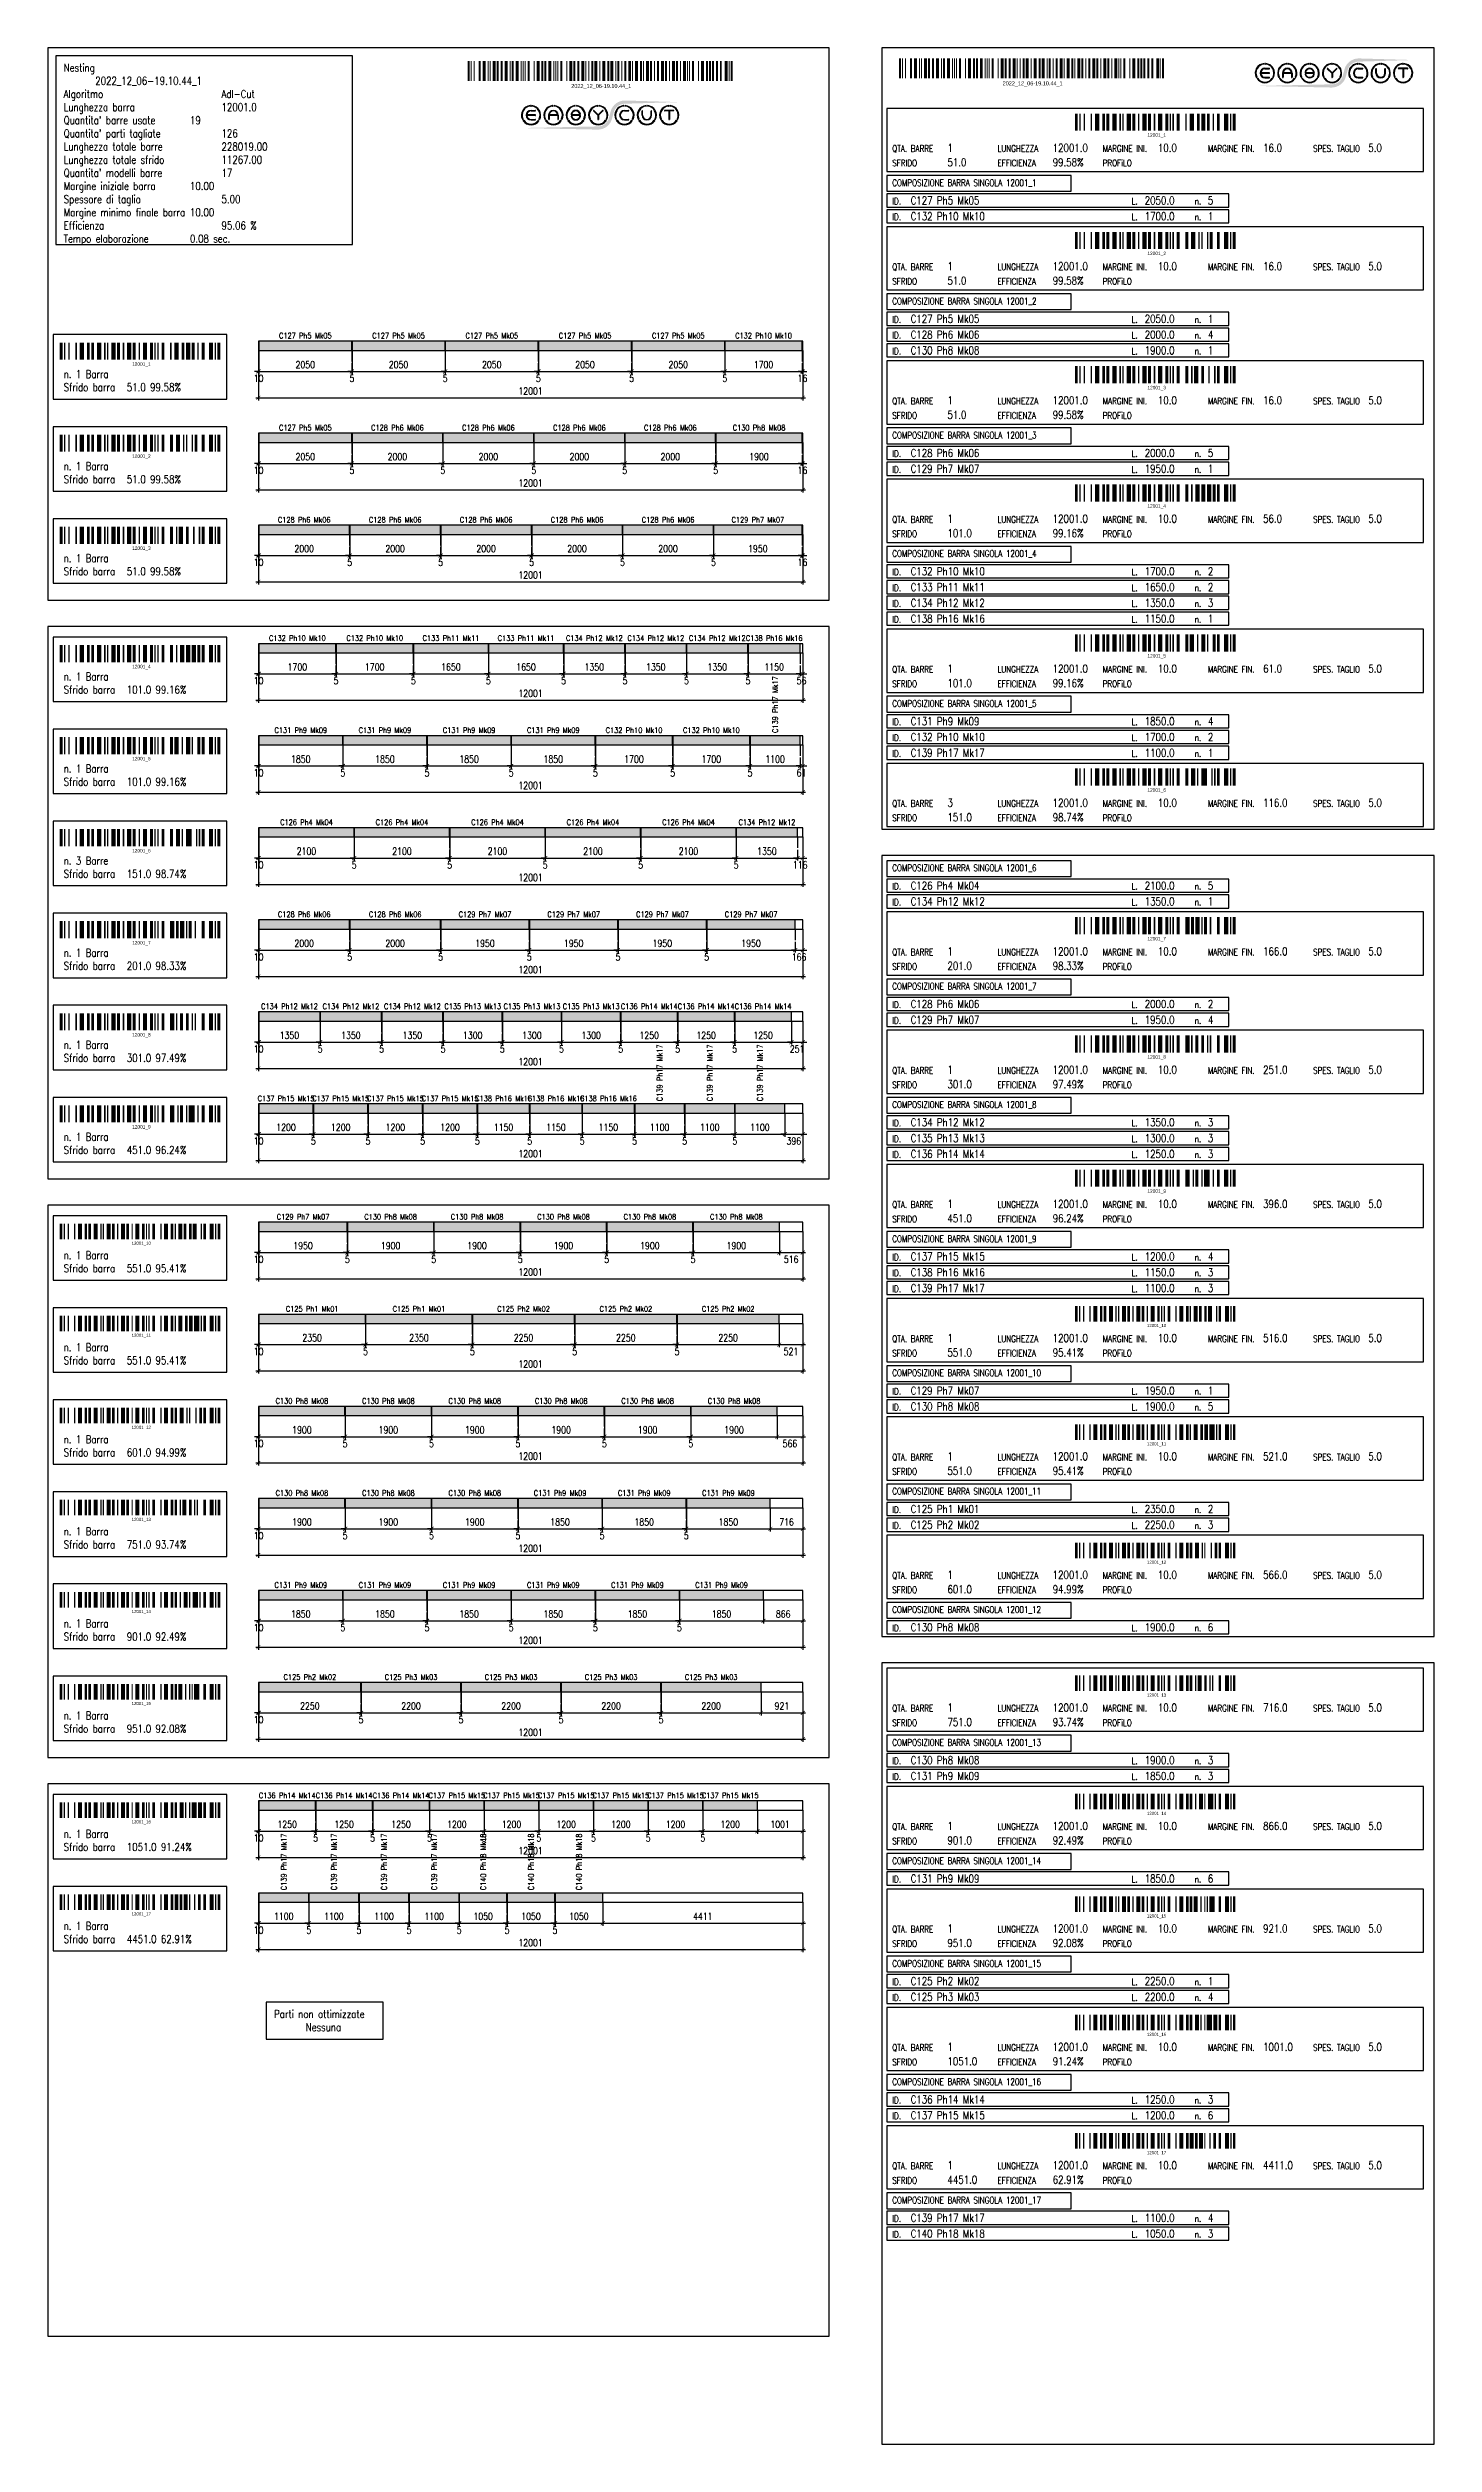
# Model space of a CAD drawing. Header units: millimetres. Extents: x -56 to 421004, y -1 to 91234.
# Drawn here: x 134118 to 164671, y 37773 to 90589 of the extents above; entities that cross this region are included whole.
import ezdxf
from ezdxf.enums import TextEntityAlignment as Align

# ---------------------------------------------------------------- set-up
doc = ezdxf.new("R2010")
doc.units = ezdxf.units.MM
doc.styles.add('EasyCutStyle', font='romans.shx', dxfattribs={"width": 0.8})
doc.styles.add('EasyCutStyleOptimezeBars', font='Romans.shx', dxfattribs={"width": 0.8})
doc.dimstyles.new('EasyCutDimOptimezeBars', dxfattribs={"dimscale": 57.971, "dimtxt": 2.7, "dimasz": 1.5, "dimexe": 1, "dimexo": 0, "dimgap": 1.25, "dimtad": 1, "dimdec": 1, "dimrnd": 0.5, "dimzin": 12, "dimdsep": 46, "dimtxsty": 'EasyCutStyleOptimezeBars', "dimblk": 'ARCHTICK', "dimblk1": 'ARCHTICK', "dimblk2": 'ARCHTICK', "dimcen": 1, "dimdle": 1, "dimclrd": 1, "dimclre": 1, "dimclrt": 3, "dimadec": 3, "dimazin": 0, "dimtfac": 1, "dimtdec": 1, "dimtix": 1, "dimtmove": 0, "dimatfit": 3, "dimfxl": 1, "dimtfill": 1, "dimtolj": 1, "dimtzin": 0, "dimarcsym": 0})

msp = doc.modelspace()

# ---------------------------------------------------------------- texts
at = {"color": 1, "style": 'EasyCutStyle', "width": 0.8}
for s, height, p in [('QTA. BARRE', 144.94, (152728.07, 88298.76)), ('LUNGHEZZA', 144.94, (155047.1, 88298.76)), ('MARGINE INI.', 144.9395, (157366.14, 88298.76)), ('MARGINE FIN.', 144.9395, (159685.17, 88298.76)), ('SPES. TAGLIO', 144.9395, (162004.2, 88298.76)), ('SFRIDO', 144.94, (152728.07, 87979.89)), ('EFFICIENZA', 144.94, (155047.1, 87979.89)), ('PROFiLO', 144.94, (157366.14, 87979.89)), ('ID.', 144.94, (152728.07, 87139.24)), ('L.', 144.94, (158003.87, 87139.24)), ('n.', 144.94, (159395.29, 87139.24)), ('ID.', 144.94, (152728.07, 86791.39)), ('L.', 144.94, (158003.87, 86791.39)), ('n.', 144.94, (159395.29, 86791.39)), ('QTA. BARRE', 144.94, (152728.07, 85689.85)), ('LUNGHEZZA', 144.94, (155047.1, 85689.85)), ('MARGINE INI.', 144.9395, (157366.14, 85689.85)), ('MARGINE FIN.', 144.9395, (159685.17, 85689.85)), ('SPES. TAGLIO', 144.9395, (162004.2, 85689.85)), ('SFRIDO', 144.94, (152728.07, 85370.98)), ('EFFICIENZA', 144.94, (155047.1, 85370.98)), ('PROFiLO', 144.94, (157366.14, 85370.98)), ('ID.', 144.94, (152728.07, 84530.33)), ('L.', 144.94, (158003.87, 84530.33)), ('n.', 144.94, (159395.29, 84530.33)), ('ID.', 144.94, (152728.07, 84182.48)), ('ID.', 144.94, (152728.07, 83834.62)), ('L.', 144.94, (158003.87, 84182.48)), ('L.', 144.94, (158003.87, 83834.62)), ('n.', 144.94, (159395.29, 84182.48)), ('n.', 144.94, (159395.29, 83834.62)), ('QTA. BARRE', 144.94, (152728.07, 82733.08)), ('SFRIDO', 144.94, (152728.07, 82414.22)), ('LUNGHEZZA', 144.94, (155047.1, 82733.08)), ('EFFICIENZA', 144.94, (155047.1, 82414.22)), ('MARGINE INI.', 144.9395, (157366.14, 82733.08)), ('PROFiLO', 144.94, (157366.14, 82414.22)), ('MARGINE FIN.', 144.9395, (159685.17, 82733.08)), ('SPES. TAGLIO', 144.9395, (162004.2, 82733.08)), ('ID.', 144.94, (152728.07, 81573.57)), ('ID.', 144.94, (152728.07, 81225.71)), ('L.', 144.94, (158003.87, 81573.57)), ('L.', 144.94, (158003.87, 81225.71)), ('n.', 144.94, (159395.29, 81573.57)), ('n.', 144.94, (159395.29, 81225.71)), ('QTA. BARRE', 144.94, (152728.07, 80124.17)), ('SFRIDO', 144.94, (152728.07, 79805.31)), ('LUNGHEZZA', 144.94, (155047.1, 80124.17)), ('EFFICIENZA', 144.94, (155047.1, 79805.31)), ('MARGINE INI.', 144.9395, (157366.14, 80124.17)), ('PROFiLO', 144.94, (157366.14, 79805.31)), ('MARGINE FIN.', 144.9395, (159685.17, 80124.17)), ('SPES. TAGLIO', 144.9395, (162004.2, 80124.17)), ('ID.', 144.94, (152728.07, 78964.66)), ('ID.', 144.94, (152728.07, 78616.8)), ('L.', 144.94, (158003.87, 78964.66)), ('L.', 144.94, (158003.87, 78616.8)), ('n.', 144.94, (159395.29, 78964.66)), ('n.', 144.94, (159395.29, 78616.8)), ('ID.', 144.94, (152728.07, 78268.95)), ('L.', 144.94, (158003.87, 78268.95)), ('n.', 144.94, (159395.29, 78268.95)), ('ID.', 144.94, (152728.07, 77921.09)), ('L.', 144.94, (158003.87, 77921.09)), ('n.', 144.94, (159395.29, 77921.09)), ('QTA. BARRE', 144.94, (152728.07, 76819.55)), ('SFRIDO', 144.94, (152728.07, 76500.68)), ('LUNGHEZZA', 144.94, (155047.1, 76819.55)), ('EFFICIENZA', 144.94, (155047.1, 76500.68)), ('MARGINE INI.', 144.9395, (157366.14, 76819.55)), ('PROFiLO', 144.94, (157366.14, 76500.68)), ('MARGINE FIN.', 144.9395, (159685.17, 76819.55)), ('SPES. TAGLIO', 144.9395, (162004.2, 76819.55)), ('ID.', 144.94, (152728.07, 75660.04)), ('L.', 144.94, (158003.87, 75660.04)), ('n.', 144.94, (159395.29, 75660.04)), ('ID.', 144.94, (152728.07, 75312.18)), ('ID.', 144.94, (152728.07, 74964.33)), ('L.', 144.94, (158003.87, 75312.18)), ('L.', 144.94, (158003.87, 74964.33)), ('n.', 144.94, (159395.29, 75312.18)), ('n.', 144.94, (159395.29, 74964.33)), ('QTA. BARRE', 144.94, (152728.07, 73862.79)), ('LUNGHEZZA', 144.94, (155047.1, 73862.79)), ('MARGINE INI.', 144.9395, (157366.14, 73862.79)), ('MARGINE FIN.', 144.9395, (159685.17, 73862.79)), ('SPES. TAGLIO', 144.9395, (162004.2, 73862.79)), ('SFRIDO', 144.94, (152728.07, 73543.92)), ('EFFICIENZA', 144.94, (155047.1, 73543.92)), ('PROFiLO', 144.94, (157366.14, 73543.92)), ('ID.', 144.94, (152728.07, 72036.55)), ('ID.', 144.94, (152728.07, 71688.69)), ('L.', 144.94, (158003.87, 72036.55)), ('L.', 144.94, (158003.87, 71688.69)), ('n.', 144.94, (159395.29, 72036.55)), ('n.', 144.94, (159395.29, 71688.69)), ('QTA. BARRE', 144.94, (152728.07, 70587.15)), ('SFRIDO', 144.94, (152728.07, 70268.29)), ('LUNGHEZZA', 144.94, (155047.1, 70587.15)), ('EFFICIENZA', 144.94, (155047.1, 70268.29)), ('MARGINE INI.', 144.9395, (157366.14, 70587.15)), ('PROFiLO', 144.94, (157366.14, 70268.29)), ('MARGINE FIN.', 144.9395, (159685.17, 70587.15)), ('SPES. TAGLIO', 144.9395, (162004.2, 70587.15)), ('ID.', 144.94, (152728.07, 69427.64)), ('ID.', 144.94, (152728.07, 69079.78)), ('L.', 144.94, (158003.87, 69427.64)), ('L.', 144.94, (158003.87, 69079.78)), ('n.', 144.94, (159395.29, 69427.64)), ('n.', 144.94, (159395.29, 69079.78)), ('QTA. BARRE', 144.94, (152728.07, 67978.24)), ('SFRIDO', 144.94, (152728.07, 67659.38)), ('LUNGHEZZA', 144.94, (155047.1, 67978.24)), ('EFFICIENZA', 144.94, (155047.1, 67659.38)), ('MARGINE INI.', 144.9395, (157366.14, 67978.24)), ('PROFiLO', 144.94, (157366.14, 67659.38)), ('MARGINE FIN.', 144.9395, (159685.17, 67978.24)), ('SPES. TAGLIO', 144.9395, (162004.2, 67978.24)), ('ID.', 144.94, (152728.07, 66818.73)), ('ID.', 144.94, (152728.07, 66470.87)), ('L.', 144.94, (158003.87, 66818.73)), ('L.', 144.94, (158003.87, 66470.87)), ('n.', 144.94, (159395.29, 66818.73)), ('n.', 144.94, (159395.29, 66470.87)), ('ID.', 144.94, (152728.07, 66123.02)), ('L.', 144.94, (158003.87, 66123.02)), ('n.', 144.94, (159395.29, 66123.02)), ('QTA. BARRE', 144.94, (152728.07, 65021.48)), ('LUNGHEZZA', 144.94, (155047.1, 65021.48)), ('MARGINE INI.', 144.9395, (157366.14, 65021.48)), ('MARGINE FIN.', 144.9395, (159685.17, 65021.48)), ('SPES. TAGLIO', 144.9395, (162004.2, 65021.48)), ('SFRIDO', 144.94, (152728.07, 64702.61)), ('EFFICIENZA', 144.94, (155047.1, 64702.61)), ('PROFiLO', 144.94, (157366.14, 64702.61)), ('ID.', 144.94, (152728.07, 63861.96)), ('L.', 144.94, (158003.87, 63861.96)), ('n.', 144.94, (159395.29, 63861.96)), ('ID.', 144.94, (152728.07, 63514.11)), ('L.', 144.94, (158003.87, 63514.11)), ('n.', 144.94, (159395.29, 63514.11)), ('ID.', 144.94, (152728.07, 63166.25)), ('L.', 144.94, (158003.87, 63166.25)), ('n.', 144.94, (159395.29, 63166.25)), ('QTA. BARRE', 144.94, (152728.07, 62064.71)), ('SFRIDO', 144.94, (152728.07, 61745.84)), ('LUNGHEZZA', 144.94, (155047.1, 62064.71)), ('EFFICIENZA', 144.94, (155047.1, 61745.84)), ('MARGINE INI.', 144.9395, (157366.14, 62064.71)), ('PROFiLO', 144.94, (157366.14, 61745.84)), ('MARGINE FIN.', 144.9395, (159685.17, 62064.71)), ('SPES. TAGLIO', 144.9395, (162004.2, 62064.71)), ('ID.', 144.94, (152728.07, 60905.19)), ('L.', 144.94, (158003.87, 60905.19)), ('n.', 144.94, (159395.29, 60905.19)), ('ID.', 144.94, (152728.07, 60557.34)), ('L.', 144.94, (158003.87, 60557.34)), ('n.', 144.94, (159395.29, 60557.34)), ('QTA. BARRE', 144.94, (152728.07, 59455.8)), ('SFRIDO', 144.94, (152728.07, 59136.93)), ('LUNGHEZZA', 144.94, (155047.1, 59455.8)), ('EFFICIENZA', 144.94, (155047.1, 59136.93)), ('MARGINE INI.', 144.9395, (157366.14, 59455.8)), ('PROFiLO', 144.94, (157366.14, 59136.93)), ('MARGINE FIN.', 144.9395, (159685.17, 59455.8)), ('SPES. TAGLIO', 144.9395, (162004.2, 59455.8)), ('ID.', 144.94, (152728.07, 58296.28)), ('L.', 144.94, (158003.87, 58296.28)), ('n.', 144.94, (159395.29, 58296.28)), ('ID.', 144.94, (152728.07, 57948.43)), ('L.', 144.94, (158003.87, 57948.43)), ('n.', 144.94, (159395.29, 57948.43)), ('QTA. BARRE', 144.94, (152728.07, 56846.89)), ('SFRIDO', 144.94, (152728.07, 56528.02)), ('LUNGHEZZA', 144.94, (155047.1, 56846.89)), ('EFFICIENZA', 144.94, (155047.1, 56528.02)), ('MARGINE INI.', 144.9395, (157366.14, 56846.89)), ('PROFiLO', 144.94, (157366.14, 56528.02)), ('MARGINE FIN.', 144.9395, (159685.17, 56846.89)), ('SPES. TAGLIO', 144.9395, (162004.2, 56846.89)), ('ID.', 144.94, (152728.07, 55687.37)), ('L.', 144.94, (158003.87, 55687.37)), ('n.', 144.94, (159395.29, 55687.37)), ('QTA. BARRE', 144.94, (152728.07, 53919.11)), ('LUNGHEZZA', 144.94, (155047.1, 53919.11)), ('MARGINE INI.', 144.9395, (157366.14, 53919.11)), ('MARGINE FIN.', 144.9395, (159685.17, 53919.11)), ('SPES. TAGLIO', 144.9395, (162004.2, 53919.11)), ('SFRIDO', 144.94, (152728.07, 53600.24)), ('EFFICIENZA', 144.94, (155047.1, 53600.24)), ('PROFiLO', 144.94, (157366.14, 53600.24)), ('ID.', 144.94, (152728.07, 52759.59)), ('L.', 144.94, (158003.87, 52759.59)), ('n.', 144.94, (159395.29, 52759.59)), ('ID.', 144.94, (152728.07, 52411.74)), ('L.', 144.94, (158003.87, 52411.74)), ('n.', 144.94, (159395.29, 52411.74)), ('QTA. BARRE', 144.94, (152728.07, 51310.2)), ('LUNGHEZZA', 144.94, (155047.1, 51310.2)), ('MARGINE INI.', 144.9395, (157366.14, 51310.2)), ('MARGINE FIN.', 144.9395, (159685.17, 51310.2)), ('SPES. TAGLIO', 144.9395, (162004.2, 51310.2)), ('SFRIDO', 144.94, (152728.07, 50991.33)), ('EFFICIENZA', 144.94, (155047.1, 50991.33)), ('PROFiLO', 144.94, (157366.14, 50991.33)), ('ID.', 144.94, (152728.07, 50150.68)), ('L.', 144.94, (158003.87, 50150.68)), ('n.', 144.94, (159395.29, 50150.68)), ('QTA. BARRE', 144.94, (152728.07, 49049.14)), ('LUNGHEZZA', 144.94, (155047.1, 49049.14)), ('MARGINE INI.', 144.9395, (157366.14, 49049.14)), ('MARGINE FIN.', 144.9395, (159685.17, 49049.14)), ('SPES. TAGLIO', 144.9395, (162004.2, 49049.14)), ('SFRIDO', 144.94, (152728.07, 48730.28)), ('EFFICIENZA', 144.94, (155047.1, 48730.28)), ('PROFiLO', 144.94, (157366.14, 48730.28)), ('ID.', 144.94, (152728.07, 47889.63)), ('ID.', 144.94, (152728.07, 47541.77)), ('L.', 144.94, (158003.87, 47889.63)), ('L.', 144.94, (158003.87, 47541.77)), ('n.', 144.94, (159395.29, 47889.63)), ('n.', 144.94, (159395.29, 47541.77)), ('QTA. BARRE', 144.94, (152728.07, 46440.23)), ('LUNGHEZZA', 144.94, (155047.1, 46440.23)), ('MARGINE INI.', 144.9395, (157366.14, 46440.23)), ('MARGINE FIN.', 144.9395, (159685.17, 46440.23)), ('SPES. TAGLIO', 144.9395, (162004.2, 46440.23)), ('SFRIDO', 144.94, (152728.07, 46121.37)), ('EFFICIENZA', 144.94, (155047.1, 46121.37)), ('PROFiLO', 144.94, (157366.14, 46121.37)), ('ID.', 144.94, (152728.07, 45280.72)), ('L.', 144.94, (158003.87, 45280.72)), ('ID.', 144.94, (152728.07, 44932.86)), ('L.', 144.94, (158003.87, 44932.86)), ('n.', 144.94, (159395.29, 45280.72)), ('n.', 144.94, (159395.29, 44932.86)), ('QTA. BARRE', 144.94, (152728.07, 43831.32)), ('LUNGHEZZA', 144.94, (155047.1, 43831.32)), ('MARGINE INI.', 144.9395, (157366.14, 43831.32)), ('MARGINE FIN.', 144.9395, (159685.17, 43831.32)), ('SPES. TAGLIO', 144.9395, (162004.2, 43831.32)), ('SFRIDO', 144.94, (152728.07, 43512.45)), ('EFFICIENZA', 144.94, (155047.1, 43512.45)), ('PROFiLO', 144.94, (157366.14, 43512.45)), ('ID.', 144.94, (152728.07, 42671.81)), ('L.', 144.94, (158003.87, 42671.81)), ('ID.', 144.94, (152728.07, 42323.95)), ('L.', 144.94, (158003.87, 42323.95)), ('n.', 144.94, (159395.29, 42671.81)), ('n.', 144.94, (159395.29, 42323.95))]:
    msp.add_text(s, height=height, dxfattribs=at).set_placement(p)
at = {"color": 3, "style": 'EasyCutStyle', "width": 0.8}
for s, height, p in [('1', 173.93, (153945.56, 88298.76)), ('12001.0', 173.927, (156264.6, 88298.76)), ('10.0', 173.927, (158583.63, 88298.76)), ('16.0', 173.927, (160902.66, 88298.76)), ('5.0', 173.927, (163221.69, 88298.76)), ('51.0', 173.927, (153945.56, 87979.89)), ('99.58%', 173.927, (156264.6, 87979.89)), ('C127 Ph5 Mk05', 173.9274, (153133.9, 87139.24)), ('2050.0', 173.927, (158293.75, 87139.24)), ('5', 173.93, (159685.17, 87139.24)), ('C132 Ph10 Mk10', 173.9274, (153133.9, 86791.39)), ('1700.0', 173.927, (158293.75, 86791.39)), ('1', 173.93, (159685.17, 86791.39)), ('1', 173.93, (153945.56, 85689.85)), ('12001.0', 173.927, (156264.6, 85689.85)), ('10.0', 173.927, (158583.63, 85689.85)), ('16.0', 173.927, (160902.66, 85689.85)), ('5.0', 173.927, (163221.69, 85689.85)), ('51.0', 173.927, (153945.56, 85370.98)), ('99.58%', 173.927, (156264.6, 85370.98)), ('C127 Ph5 Mk05', 173.9274, (153133.9, 84530.33)), ('2050.0', 173.927, (158293.75, 84530.33)), ('1', 173.93, (159685.17, 84530.33)), ('C128 Ph6 Mk06', 173.9274, (153133.9, 84182.48)), ('C130 Ph8 Mk08', 173.9274, (153133.9, 83834.62)), ('2000.0', 173.927, (158293.75, 84182.48)), ('1900.0', 173.927, (158293.75, 83834.62)), ('4', 173.93, (159685.17, 84182.48)), ('1', 173.93, (159685.17, 83834.62)), ('51.0', 173.927, (153945.56, 82414.22)), ('1', 173.93, (153945.56, 82733.08)), ('99.58%', 173.927, (156264.6, 82414.22)), ('12001.0', 173.927, (156264.6, 82733.08)), ('10.0', 173.927, (158583.63, 82733.08)), ('16.0', 173.927, (160902.66, 82733.08)), ('5.0', 173.927, (163221.69, 82733.08)), ('C128 Ph6 Mk06', 173.9274, (153133.9, 81573.57)), ('C129 Ph7 Mk07', 173.9274, (153133.9, 81225.71)), ('2000.0', 173.927, (158293.75, 81573.57)), ('1950.0', 173.927, (158293.75, 81225.71)), ('5', 173.93, (159685.17, 81573.57)), ('1', 173.93, (159685.17, 81225.71)), ('1', 173.93, (153945.56, 80124.17)), ('12001.0', 173.927, (156264.6, 80124.17)), ('10.0', 173.927, (158583.63, 80124.17)), ('56.0', 173.927, (160902.66, 80124.17)), ('5.0', 173.927, (163221.69, 80124.17)), ('101.0', 173.927, (153945.56, 79805.31)), ('99.16%', 173.927, (156264.6, 79805.31)), ('C132 Ph10 Mk10', 173.9274, (153133.9, 78964.66)), ('C133 Ph11 Mk11', 173.9274, (153133.9, 78616.8)), ('1700.0', 173.927, (158293.75, 78964.66)), ('1650.0', 173.927, (158293.75, 78616.8)), ('2', 173.93, (159685.17, 78964.66)), ('2', 173.93, (159685.17, 78616.8)), ('C134 Ph12 Mk12', 173.9274, (153133.9, 78268.95)), ('1350.0', 173.927, (158293.75, 78268.95)), ('3', 173.93, (159685.17, 78268.95)), ('C138 Ph16 Mk16', 173.9274, (153133.9, 77921.09)), ('1150.0', 173.927, (158293.75, 77921.09)), ('1', 173.93, (159685.17, 77921.09)), ('1', 173.93, (153945.56, 76819.55)), ('101.0', 173.927, (153945.56, 76500.68)), ('99.16%', 173.927, (156264.6, 76500.68)), ('12001.0', 173.927, (156264.6, 76819.55)), ('10.0', 173.927, (158583.63, 76819.55)), ('61.0', 173.927, (160902.66, 76819.55)), ('5.0', 173.927, (163221.69, 76819.55)), ('C131 Ph9 Mk09', 173.9274, (153133.9, 75660.04)), ('1850.0', 173.927, (158293.75, 75660.04)), ('4', 173.93, (159685.17, 75660.04)), ('C132 Ph10 Mk10', 173.9274, (153133.9, 75312.18)), ('C139 Ph17 Mk17', 173.9274, (153133.9, 74964.33)), ('1700.0', 173.927, (158293.75, 75312.18)), ('1100.0', 173.927, (158293.75, 74964.33)), ('2', 173.93, (159685.17, 75312.18)), ('1', 173.93, (159685.17, 74964.33)), ('3', 173.93, (153945.56, 73862.79)), ('12001.0', 173.927, (156264.6, 73862.79)), ('10.0', 173.927, (158583.63, 73862.79)), ('116.0', 173.927, (160902.66, 73862.79)), ('5.0', 173.927, (163221.69, 73862.79)), ('151.0', 173.927, (153945.56, 73543.92)), ('98.74%', 173.927, (156264.6, 73543.92)), ('C126 Ph4 Mk04', 173.9274, (153133.9, 72036.55)), ('C134 Ph12 Mk12', 173.9274, (153133.9, 71688.69)), ('2100.0', 173.927, (158293.75, 72036.55)), ('1350.0', 173.927, (158293.75, 71688.69)), ('5', 173.93, (159685.17, 72036.55)), ('1', 173.93, (159685.17, 71688.69)), ('201.0', 173.927, (153945.56, 70268.29)), ('1', 173.93, (153945.56, 70587.15)), ('98.33%', 173.927, (156264.6, 70268.29)), ('12001.0', 173.927, (156264.6, 70587.15)), ('10.0', 173.927, (158583.63, 70587.15)), ('166.0', 173.927, (160902.66, 70587.15)), ('5.0', 173.927, (163221.69, 70587.15)), ('C128 Ph6 Mk06', 173.9274, (153133.9, 69427.64)), ('C129 Ph7 Mk07', 173.9274, (153133.9, 69079.78)), ('2000.0', 173.927, (158293.75, 69427.64)), ('1950.0', 173.927, (158293.75, 69079.78)), ('2', 173.93, (159685.17, 69427.64)), ('4', 173.93, (159685.17, 69079.78)), ('1', 173.93, (153945.56, 67978.24)), ('12001.0', 173.927, (156264.6, 67978.24)), ('10.0', 173.927, (158583.63, 67978.24)), ('251.0', 173.927, (160902.66, 67978.24)), ('5.0', 173.927, (163221.69, 67978.24)), ('301.0', 173.927, (153945.56, 67659.38)), ('97.49%', 173.927, (156264.6, 67659.38)), ('C134 Ph12 Mk12', 173.9274, (153133.9, 66818.73)), ('C135 Ph13 Mk13', 173.9274, (153133.9, 66470.87)), ('1350.0', 173.927, (158293.75, 66818.73)), ('1300.0', 173.927, (158293.75, 66470.87)), ('3', 173.93, (159685.17, 66818.73)), ('3', 173.93, (159685.17, 66470.87)), ('C136 Ph14 Mk14', 173.9274, (153133.9, 66123.02)), ('1250.0', 173.927, (158293.75, 66123.02)), ('3', 173.93, (159685.17, 66123.02)), ('1', 173.93, (153945.56, 65021.48)), ('12001.0', 173.927, (156264.6, 65021.48)), ('10.0', 173.927, (158583.63, 65021.48)), ('396.0', 173.927, (160902.66, 65021.48)), ('5.0', 173.927, (163221.69, 65021.48)), ('451.0', 173.927, (153945.56, 64702.61)), ('96.24%', 173.927, (156264.6, 64702.61)), ('C137 Ph15 Mk15', 173.9274, (153133.9, 63861.96)), ('1200.0', 173.927, (158293.75, 63861.96)), ('4', 173.93, (159685.17, 63861.96)), ('C138 Ph16 Mk16', 173.9274, (153133.9, 63514.11)), ('1150.0', 173.927, (158293.75, 63514.11)), ('3', 173.93, (159685.17, 63514.11)), ('C139 Ph17 Mk17', 173.9274, (153133.9, 63166.25)), ('1100.0', 173.927, (158293.75, 63166.25)), ('3', 173.93, (159685.17, 63166.25)), ('551.0', 173.927, (153945.56, 61745.84)), ('1', 173.93, (153945.56, 62064.71)), ('95.41%', 173.927, (156264.6, 61745.84)), ('12001.0', 173.927, (156264.6, 62064.71)), ('10.0', 173.927, (158583.63, 62064.71)), ('516.0', 173.927, (160902.66, 62064.71)), ('5.0', 173.927, (163221.69, 62064.71)), ('C129 Ph7 Mk07', 173.9274, (153133.9, 60905.19)), ('1950.0', 173.927, (158293.75, 60905.19)), ('1', 173.93, (159685.17, 60905.19)), ('C130 Ph8 Mk08', 173.9274, (153133.9, 60557.34)), ('1900.0', 173.927, (158293.75, 60557.34)), ('5', 173.93, (159685.17, 60557.34)), ('551.0', 173.927, (153945.56, 59136.93)), ('1', 173.93, (153945.56, 59455.8)), ('95.41%', 173.927, (156264.6, 59136.93)), ('12001.0', 173.927, (156264.6, 59455.8)), ('10.0', 173.927, (158583.63, 59455.8)), ('521.0', 173.927, (160902.66, 59455.8)), ('5.0', 173.927, (163221.69, 59455.8)), ('C125 Ph1 Mk01', 173.9274, (153133.9, 58296.28)), ('C125 Ph2 Mk02', 173.9274, (153133.9, 57948.43)), ('2350.0', 173.927, (158293.75, 58296.28)), ('2250.0', 173.927, (158293.75, 57948.43)), ('2', 173.93, (159685.17, 58296.28)), ('3', 173.93, (159685.17, 57948.43)), ('601.0', 173.927, (153945.56, 56528.02)), ('1', 173.93, (153945.56, 56846.89)), ('94.99%', 173.927, (156264.6, 56528.02)), ('12001.0', 173.927, (156264.6, 56846.89)), ('10.0', 173.927, (158583.63, 56846.89)), ('566.0', 173.927, (160902.66, 56846.89)), ('5.0', 173.927, (163221.69, 56846.89)), ('C130 Ph8 Mk08', 173.9274, (153133.9, 55687.37)), ('1900.0', 173.927, (158293.75, 55687.37)), ('6', 173.93, (159685.17, 55687.37)), ('1', 173.93, (153945.56, 53919.11)), ('12001.0', 173.927, (156264.6, 53919.11)), ('10.0', 173.927, (158583.63, 53919.11)), ('716.0', 173.927, (160902.66, 53919.11)), ('5.0', 173.927, (163221.69, 53919.11)), ('751.0', 173.927, (153945.56, 53600.24)), ('93.74%', 173.927, (156264.6, 53600.24)), ('C130 Ph8 Mk08', 173.9274, (153133.9, 52759.59)), ('1900.0', 173.927, (158293.75, 52759.59)), ('3', 173.93, (159685.17, 52759.59)), ('C131 Ph9 Mk09', 173.9274, (153133.9, 52411.74)), ('1850.0', 173.927, (158293.75, 52411.74)), ('3', 173.93, (159685.17, 52411.74)), ('1', 173.93, (153945.56, 51310.2)), ('12001.0', 173.927, (156264.6, 51310.2)), ('10.0', 173.927, (158583.63, 51310.2)), ('866.0', 173.927, (160902.66, 51310.2)), ('5.0', 173.927, (163221.69, 51310.2)), ('901.0', 173.927, (153945.56, 50991.33)), ('92.49%', 173.927, (156264.6, 50991.33)), ('C131 Ph9 Mk09', 173.9274, (153133.9, 50150.68)), ('1850.0', 173.927, (158293.75, 50150.68)), ('6', 173.93, (159685.17, 50150.68)), ('1', 173.93, (153945.56, 49049.14)), ('12001.0', 173.927, (156264.6, 49049.14)), ('10.0', 173.927, (158583.63, 49049.14)), ('921.0', 173.927, (160902.66, 49049.14)), ('5.0', 173.927, (163221.69, 49049.14)), ('951.0', 173.927, (153945.56, 48730.28)), ('92.08%', 173.927, (156264.6, 48730.28)), ('C125 Ph2 Mk02', 173.9274, (153133.9, 47889.63)), ('2250.0', 173.927, (158293.75, 47889.63)), ('1', 173.93, (159685.17, 47889.63)), ('C125 Ph3 Mk03', 173.9274, (153133.9, 47541.77)), ('2200.0', 173.927, (158293.75, 47541.77)), ('4', 173.93, (159685.17, 47541.77)), ('1', 173.93, (153945.56, 46440.23)), ('12001.0', 173.927, (156264.6, 46440.23)), ('10.0', 173.927, (158583.63, 46440.23)), ('1001.0', 173.927, (160902.66, 46440.23)), ('5.0', 173.927, (163221.69, 46440.23)), ('1051.0', 173.927, (153945.56, 46121.37)), ('91.24%', 173.927, (156264.6, 46121.37)), ('C136 Ph14 Mk14', 173.9274, (153133.9, 45280.72)), ('1250.0', 173.927, (158293.75, 45280.72)), ('3', 173.93, (159685.17, 45280.72)), ('C137 Ph15 Mk15', 173.9274, (153133.9, 44932.86)), ('1200.0', 173.927, (158293.75, 44932.86)), ('6', 173.93, (159685.17, 44932.86)), ('1', 173.93, (153945.56, 43831.32)), ('12001.0', 173.927, (156264.6, 43831.32)), ('10.0', 173.927, (158583.63, 43831.32)), ('4411.0', 173.927, (160902.66, 43831.32)), ('5.0', 173.927, (163221.69, 43831.32)), ('4451.0', 173.927, (153945.56, 43512.45)), ('62.91%', 173.927, (156264.6, 43512.45)), ('C139 Ph17 Mk17', 173.9274, (153133.9, 42671.81)), ('1100.0', 173.927, (158293.75, 42671.81)), ('4', 173.93, (159685.17, 42671.81)), ('C140 Ph18 Mk18', 173.9274, (153133.9, 42323.95)), ('1050.0', 173.927, (158293.75, 42323.95)), ('3', 173.93, (159685.17, 42323.95))]:
    msp.add_text(s, height=height, dxfattribs=at).set_placement(p)
at = {"color": 2, "style": 'EasyCutStyle', "width": 0.8}
for s, p in [('COMPOSIZIONE BARRA SINGOLA 12001_1', (152728.07, 87545.07)), ('COMPOSIZIONE BARRA SINGOLA 12001_2', (152728.07, 84936.16)), ('COMPOSIZIONE BARRA SINGOLA 12001_3', (152728.07, 81979.4)), ('COMPOSIZIONE BARRA SINGOLA 12001_4', (152728.07, 79370.49)), ('COMPOSIZIONE BARRA SINGOLA 12001_5', (152728.07, 76065.87)), ('COMPOSIZIONE BARRA SINGOLA 12001_6', (152728.07, 72442.38)), ('COMPOSIZIONE BARRA SINGOLA 12001_7', (152728.07, 69833.47)), ('COMPOSIZIONE BARRA SINGOLA 12001_8', (152728.07, 67224.56)), ('COMPOSIZIONE BARRA SINGOLA 12001_9', (152728.07, 64267.79)), ('COMPOSIZIONE BARRA SINGOLA 12001_10', (152728.07, 61311.02)), ('COMPOSIZIONE BARRA SINGOLA 12001_11', (152728.07, 58702.11)), ('COMPOSIZIONE BARRA SINGOLA 12001_12', (152728.07, 56093.2)), ('COMPOSIZIONE BARRA SINGOLA 12001_13', (152728.07, 53165.43)), ('COMPOSIZIONE BARRA SINGOLA 12001_14', (152728.07, 50556.51)), ('COMPOSIZIONE BARRA SINGOLA 12001_15', (152728.07, 48295.46)), ('COMPOSIZIONE BARRA SINGOLA 12001_16', (152728.07, 45686.55)), ('COMPOSIZIONE BARRA SINGOLA 12001_17', (152728.07, 43077.64))]:
    msp.add_text(s, height=144.9395, dxfattribs=at).set_placement(p)
at = {"style": 'EasyCutStyle', "width": 0.75}
for s, p in [('C127 Ph5 Mk05', (139791.9, 84185.38)), ('C127 Ph5 Mk05', (141846.9, 84185.38)), ('C127 Ph5 Mk05', (143901.9, 84185.38)), ('C127 Ph5 Mk05', (145956.9, 84185.38)), ('C127 Ph5 Mk05', (148011.9, 84185.38)), ('C132 Ph10 Mk10', (149891.9, 84185.38)), ('C127 Ph5 Mk05', (139791.9, 82156.22)), ('C128 Ph6 Mk06', (141821.9, 82156.22)), ('C128 Ph6 Mk06', (143826.9, 82156.22)), ('C128 Ph6 Mk06', (145831.9, 82156.22)), ('C128 Ph6 Mk06', (147836.9, 82156.22)), ('C130 Ph8 Mk08', (149791.9, 82156.22)), ('C128 Ph6 Mk06', (139766.9, 80127.07)), ('C128 Ph6 Mk06', (141771.9, 80127.07)), ('C128 Ph6 Mk06', (143776.9, 80127.07)), ('C128 Ph6 Mk06', (145781.9, 80127.07)), ('C128 Ph6 Mk06', (147786.9, 80127.07)), ('C129 Ph7 Mk07', (149766.9, 80127.07)), ('C132 Ph10 Mk10', (139616.9, 77518.16)), ('C132 Ph10 Mk10', (141321.9, 77518.16)), ('C133 Ph11 Mk11', (143001.9, 77518.16)), ('C133 Ph11 Mk11', (144656.9, 77518.16)), ('C134 Ph12 Mk12', (146161.9, 77518.16)), ('C134 Ph12 Mk12', (147516.9, 77518.16)), ('C134 Ph12 Mk12', (148871.9, 77518.16)), ('C138 Ph16 Mk16', (150126.9, 77518.16)), ('C131 Ph9 Mk09', (139691.9, 75489.01)), ('C131 Ph9 Mk09', (141546.9, 75489.01)), ('C131 Ph9 Mk09', (143401.9, 75489.01)), ('C131 Ph9 Mk09', (145256.9, 75489.01)), ('C132 Ph10 Mk10', (147036.9, 75489.01)), ('C132 Ph10 Mk10', (148741.9, 75489.01)), ('C126 Ph4 Mk04', (139816.9, 73459.85)), ('C126 Ph4 Mk04', (141921.9, 73459.85)), ('C126 Ph4 Mk04', (144026.9, 73459.85)), ('C126 Ph4 Mk04', (146131.9, 73459.85)), ('C126 Ph4 Mk04', (148236.9, 73459.85)), ('C134 Ph12 Mk12', (149966.9, 73459.85)), ('C128 Ph6 Mk06', (139766.9, 71430.7)), ('C128 Ph6 Mk06', (141771.9, 71430.7)), ('C129 Ph7 Mk07', (143751.9, 71430.7)), ('C129 Ph7 Mk07', (145706.9, 71430.7)), ('C129 Ph7 Mk07', (147661.9, 71430.7)), ('C129 Ph7 Mk07', (149616.9, 71430.7)), ('C134 Ph12 Mk12', (139441.9, 69401.55)), ('C134 Ph12 Mk12', (140796.9, 69401.55)), ('C134 Ph12 Mk12', (142151.9, 69401.55)), ('C135 Ph13 Mk13', (143481.9, 69401.55)), ('C135 Ph13 Mk13', (144786.9, 69401.55)), ('C135 Ph13 Mk13', (146091.9, 69401.55)), ('C136 Ph14 Mk14', (147371.9, 69401.55)), ('C136 Ph14 Mk14', (148626.9, 69401.55)), ('C136 Ph14 Mk14', (149881.9, 69401.55)), ('C137 Ph15 Mk15', (139366.9, 67372.39)), ('C137 Ph15 Mk15', (140571.9, 67372.39)), ('C137 Ph15 Mk15', (141776.9, 67372.39)), ('C137 Ph15 Mk15', (142981.9, 67372.39)), ('C138 Ph16 Mk16', (144161.9, 67372.39)), ('C138 Ph16 Mk16', (145316.9, 67372.39)), ('C138 Ph16 Mk16', (146471.9, 67372.39)), ('C129 Ph7 Mk07', (139741.9, 64763.48)), ('C130 Ph8 Mk08', (141671.9, 64763.48)), ('C130 Ph8 Mk08', (143576.9, 64763.48)), ('C130 Ph8 Mk08', (145481.9, 64763.48)), ('C130 Ph8 Mk08', (147386.9, 64763.48)), ('C130 Ph8 Mk08', (149291.9, 64763.48)), ('C125 Ph1 Mk01', (139941.9, 62734.33)), ('C125 Ph1 Mk01', (142296.9, 62734.33)), ('C125 Ph2 Mk02', (144601.9, 62734.33)), ('C125 Ph2 Mk02', (146856.9, 62734.33)), ('C125 Ph2 Mk02', (149111.9, 62734.33)), ('C130 Ph8 Mk08', (139716.9, 60705.18)), ('C130 Ph8 Mk08', (141621.9, 60705.18)), ('C130 Ph8 Mk08', (143526.9, 60705.18)), ('C130 Ph8 Mk08', (145431.9, 60705.18)), ('C130 Ph8 Mk08', (147336.9, 60705.18)), ('C130 Ph8 Mk08', (149241.9, 60705.18)), ('C130 Ph8 Mk08', (139716.9, 58676.02)), ('C130 Ph8 Mk08', (141621.9, 58676.02)), ('C130 Ph8 Mk08', (143526.9, 58676.02)), ('C131 Ph9 Mk09', (145406.9, 58676.02)), ('C131 Ph9 Mk09', (147261.9, 58676.02)), ('C131 Ph9 Mk09', (149116.9, 58676.02)), ('C131 Ph9 Mk09', (139691.9, 56646.87)), ('C131 Ph9 Mk09', (141546.9, 56646.87)), ('C131 Ph9 Mk09', (143401.9, 56646.87)), ('C131 Ph9 Mk09', (145256.9, 56646.87)), ('C131 Ph9 Mk09', (147111.9, 56646.87)), ('C131 Ph9 Mk09', (148966.9, 56646.87)), ('C125 Ph2 Mk02', (139891.9, 54617.72)), ('C125 Ph3 Mk03', (142121.9, 54617.72)), ('C125 Ph3 Mk03', (144326.9, 54617.72)), ('C125 Ph3 Mk03', (146531.9, 54617.72)), ('C125 Ph3 Mk03', (148736.9, 54617.72)), ('C136 Ph14 Mk14', (139391.9, 52008.81)), ('C136 Ph14 Mk14', (140646.9, 52008.81)), ('C136 Ph14 Mk14', (141901.9, 52008.81)), ('C137 Ph15 Mk15', (143131.9, 52008.81)), ('C137 Ph15 Mk15', (144336.9, 52008.81)), ('C137 Ph15 Mk15', (145541.9, 52008.81)), ('C137 Ph15 Mk15', (146746.9, 52008.81)), ('C137 Ph15 Mk15', (147951.9, 52008.81)), ('C137 Ph15 Mk15', (149156.9, 52008.81))]:
    msp.add_text(s, height=121.7492, dxfattribs=at).set_placement(p, align=Align.CENTER)
at = {"color": 71, "insert": (134465.7, 90240.95), "char_height": 173.9274, "attachment_point": 1, "bg_fill": 3, "box_fill_scale": 1.5, "bg_fill_color": 9, "bg_fill_transparency": 10584684}
msp.add_mtext("{\\Fromans|c0;\\W0.8;\\C2;Nesting^I^I^I^I\\C7;2022_12_06-19.10.44_1^J\\C3;Algoritmo^I^I^I^I\\C7;Adl-Cut^J\\C1;Lunghezza barra^I^I^I\\C7;12001.0^J\\C1;Quantita' barre usate^I^I\\C7;19^J\\C1;Quantita' parti tagliate^I^I\\C7;126^J\\C1;Lunghezza totale barre^I^I\\C7;228019.00^J\\C1;Lunghezza totale sfrido^I^I\\C7;11267.00^J\\C1;Quantita' modelli barre^I^I\\C7;17^J\\C1;Margine iniziale barra^I^I\\C7;10.00^J\\C1;Spessore di taglio^I^I^I\\C7;5.00^J\\C1;Margine minimo finale barra^I\\C7;10.00^J\\C1;Efficienza^I^I^I^I\\C7;95.06 %^J\\C1;Tempo elaborazione^I^I\\C7;0.08 sec.", dxfattribs=at)

# ---------------------------------------------------------------- blocks, each defined once
blk = doc.blocks.new('Logo')
h = blk.add_hatch(color=256)
h.set_gradient(color1=(255, 0, 0), color2=(255, 255, 0), tint=1)
h.paths.add_polyline_path([(20.5, 4.4, -0.339454), (37.1, 17.2), (118.6, 19.6), (37.1, 22, 0.339454), (15.8, 5.7), (13.2, -4.2, -0.339454), (-3.4, -16.9), (-118.2, -19.3), (-3.4, -21.7, 0.339454), (17.8, -5.4)])
for color, points in [(140, [(-115.9, -5.7, -1), (-116.7, -6.1, -0.520567), (-104.9, 14.3, -1), (-104.9, 13.5, 0.520567)]), (256, [(-97.3, 0.4), (-110, 0.4, -0.394366), (-103.7, 6.3), (-97.3, 6.3, 1), (-97.3, 7.2), (-103.7, 7.2, 1), (-103.7, -7.2), (-97.3, -7.2, 1), (-97.3, -6.3), (-103.7, -6.3, -0.394366), (-110, -0.4), (-97.3, -0.4, 1)]), (140, [(-91.4, -5.7, 1), (-90.6, -6.1, 0.520567), (-102.4, 14.3, 0.916853), (-102.6, 13.5, 0.043377), (-102.5, 13.5, -0.520567)]), (140, [(-82.3, -5.7, -1), (-83.1, -6.1, -0.520567), (-71.3, 14.3, -1), (-71.3, 13.5, 0.520567)]), (140, [(-57.8, -5.7, 1), (-57, -6.1, 0.520567), (-68.8, 14.3, 1), (-68.9, 13.5, -0.520567)]), (140, [(-48.7, -5.7, -1), (-49.5, -6.1, -0.520567), (-37.7, 14.3, -1), (-37.7, 13.5, 0.520567)]), (256, [(-31.2, -0.4, -0.486114), (-30.3, -1.5, -0.776377), (-42.6, -1.6, 1), (-43.4, -1.9, 0.776377), (-29.5, -1.7, 0.486114), (-31.2, 0.4), (-41.8, 0.4, -0.486114), (-42.6, 1.5, -0.776377), (-30.4, 1.6, 1), (-29.5, 1.9, 0.776377), (-43.5, 1.7, 0.486114), (-41.8, -0.4)]), (140, [(-24.2, -5.7, 1), (-23.4, -6.1, 0.520567), (-35.2, 14.3, 1), (-35.3, 13.5, -0.520567)]), (140, [(-15.1, -5.7, -1), (-15.9, -6.1, -0.520567), (-4.1, 14.3, -1), (-4.1, 13.5, 0.520567)]), (256, [(-9.3, 7.1, 1), (-10, 6.5), (-3.3, -0.2), (-3.3, -6.3, 1), (-2.4, -6.3), (-2.4, -0.2), (4.2, 6.5, 1), (3.6, 7.1), (-2.9, 0.6)]), (140, [(9.4, -5.7, 1), (10.2, -6.1, 0.520567), (-1.6, 14.3, 1), (-1.7, 13.5, -0.520567)]), (140, [(24.2, -5.7, -1), (23.4, -6.1, -0.520567), (35.2, 14.3, -1), (35.3, 13.5, 0.520567)]), (256, [(36.5, -7.2), (42.8, -7.2, 1), (42.8, -6.3), (36.5, -6.3, -1), (36.5, 6.3), (42.8, 6.3, 1), (42.8, 7.2), (36.5, 7.2, 1)]), (140, [(48.7, -5.7, 1), (49.5, -6.1, 0.520567), (37.7, 14.3, 1), (37.7, 13.5, -0.520567)]), (140, [(57.8, -5.7, -1), (57, -6.1, -0.520567), (68.8, 14.3, -1), (68.9, 13.5, 0.520567)]), (256, [(63.7, 0), (63.7, 6.3, 1), (62.9, 6.3), (62.9, 0, 1), (77.3, 0), (77.3, 6.3, 1), (76.4, 6.3), (76.4, 0, -1)]), (140, [(82.3, -5.7, 1), (83.1, -6.1, 0.520567), (71.3, 14.3, 1), (71.3, 13.5, -0.520567)]), (140, [(91.4, -5.7, -1), (90.6, -6.1, -0.520567), (102.4, 14.3, -1), (102.5, 13.5, 0.520567)]), (256, [(96.9, 7.2, 1), (96.9, 6.3), (103.2, 6.3), (103.2, -6.3, 1), (104.1, -6.3), (104.1, 6.3), (110.4, 6.3, 1), (110.4, 7.2)]), (140, [(115.9, -5.7, 1), (116.7, -6.1, 0.520567), (104.9, 14.3, 1), (104.9, 13.5, -0.520567)]), (140, [(-91.9, -8.3, 1), (-92.6, -7.8, -0.520567), (-114.8, -7.8, 1), (-115.5, -8.3, 0.520567)]), (140, [(-58.3, -8.3, 1), (-59, -7.8, -0.520567), (-81.2, -7.8, 1), (-81.9, -8.3, 0.520567)]), (140, [(-24.7, -8.3, 1), (-25.4, -7.8, -0.520567), (-47.6, -7.8, 1), (-48.3, -8.3, 0.520567)]), (140, [(8.9, -8.3, 1), (8.2, -7.8, -0.520567), (-14, -7.8, 1), (-14.7, -8.3, 0.520567)]), (140, [(48.3, -8.3, 1), (47.6, -7.8, -0.520567), (25.4, -7.8, 1), (24.7, -8.3, 0.520567)]), (140, [(81.9, -8.3, 1), (81.2, -7.8, -0.520567), (59, -7.8, 1), (58.3, -8.3, 0.520567)]), (140, [(115.5, -8.3, 1), (114.8, -7.8, -0.520567), (92.6, -7.8, 1), (91.9, -8.3, 0.520567)])]:
    blk.add_hatch(color=color).paths.add_polyline_path(points)
h = blk.add_hatch(color=256)
h.paths.add_polyline_path([(-63.7, -0.4), (-63.7, -6.3, 1), (-62.9, -6.3), (-62.9, 0, 1), (-77.3, 0), (-77.3, -6.3, 1), (-76.4, -6.3), (-76.4, -0.4)])
h.paths.add_polyline_path([(-76.4, 0.4, -0.933992), (-63.8, 0.4)], flags=16)
for p, q in [((-97.3, 0.4), (-110, 0.4)), ((-103.7, 7.2), (-97.3, 7.2)), ((-103.7, 6.3), (-97.3, 6.3)), ((-77.3, 0), (-77.3, -6.3)), ((-63.8, 0.4), (-76.4, 0.4)), ((-62.9, 0), (-62.9, -6.3)), ((-31.2, 0.4), (-41.8, 0.4)), ((-3.3, -0.2), (-10, 6.5)), ((-2.9, 0.6), (-9.3, 7.1)), ((-2.9, 0.6), (3.6, 7.1)), ((-2.4, -0.2), (4.2, 6.5)), ((36.5, 7.2), (42.8, 7.2)), ((36.5, 6.3), (42.8, 6.3)), ((62.9, 0), (62.9, 6.3)), ((63.7, 0), (63.7, 6.3)), ((76.4, 0), (76.4, 6.3)), ((77.3, 0), (77.3, 6.3)), ((110.4, 7.2), (96.9, 7.2)), ((103.2, 6.3), (96.9, 6.3)), ((103.2, 6.3), (103.2, -6.3)), ((104.1, 6.3), (104.1, -6.3)), ((110.4, 6.3), (104.1, 6.3)), ((-97.3, -0.4), (-110, -0.4)), ((-103.7, -6.3), (-97.3, -6.3)), ((-103.7, -7.2), (-97.3, -7.2)), ((-76.4, -0.4), (-76.4, -6.3)), ((-63.7, -0.4), (-76.4, -0.4)), ((-63.7, -0.4), (-63.7, -6.3)), ((-31.2, -0.4), (-41.8, -0.4)), ((-3.3, -0.2), (-3.3, -6.3)), ((-2.4, -0.2), (-2.4, -6.3)), ((36.5, -6.3), (42.8, -6.3)), ((36.5, -7.2), (42.8, -7.2))]:
    blk.add_line(p, q)
at = {"color": 140}
for centre, radius, start, end in [((-103.7, 0), 14.4, 95, 205), ((-103.7, 0), 13.5, 95, 205), ((-104.9, 13.9), 0.432, 275, 95), ((-102.5, 13.9), 0.432, 85, 265), ((-103.7, 0), 13.5, 335, 85), ((-103.7, 0), 14.4, 335, 85), ((-70.1, 0), 14.4, 95, 205), ((-70.1, 0), 13.5, 95, 205), ((-71.3, 13.9), 0.432, 275, 95), ((-68.9, 13.9), 0.432, 85, 265), ((-70.1, 0), 13.5, 335, 85), ((-70.1, 0), 14.4, 335, 85), ((-36.5, 0), 14.4, 95, 205), ((-36.5, 0), 13.5, 95, 205), ((-37.7, 13.9), 0.432, 275, 95), ((-35.3, 13.9), 0.432, 85, 265), ((-36.5, 0), 13.5, 335, 85), ((-36.5, 0), 14.4, 335, 85), ((-2.9, 0), 14.4, 95, 205), ((-2.9, 0), 13.5, 95, 205), ((-4.1, 13.9), 0.432, 275, 95), ((-1.7, 13.9), 0.432, 85, 265), ((-2.9, 0), 13.5, 335, 85), ((-2.9, 0), 14.4, 335, 85), ((36.5, 0), 14.4, 95, 205), ((36.5, 0), 13.5, 95, 205), ((35.3, 13.9), 0.432, 275, 95), ((37.7, 13.9), 0.432, 85, 265), ((36.5, 0), 14.4, 335, 85), ((36.5, 0), 13.5, 335, 85), ((70.1, 0), 14.4, 95, 205), ((70.1, 0), 13.5, 95, 205), ((68.9, 13.9), 0.432, 275, 95), ((71.3, 13.9), 0.432, 85, 265), ((70.1, 0), 14.4, 335, 85), ((70.1, 0), 13.5, 335, 85), ((103.7, 0), 14.4, 95, 205), ((103.7, 0), 13.5, 95, 205), ((102.5, 13.9), 0.432, 275, 95), ((104.9, 13.9), 0.432, 85, 265), ((103.7, 0), 14.4, 335, 85), ((103.7, 0), 13.5, 335, 85), ((-116.3, -5.9), 0.432, 205, 25), ((-115.1, -8), 0.432, 35, 215), ((-103.7, 0), 14.4, 215, 325), ((-103.7, 0), 13.5, 215, 325), ((-92.2, -8), 0.432, 325, 145), ((-91, -5.9), 0.432, 155, 335), ((-82.7, -5.9), 0.432, 205, 25), ((-81.5, -8), 0.432, 35, 215), ((-70.1, 0), 14.4, 215, 325), ((-70.1, 0), 13.5, 215, 325), ((-58.6, -8), 0.432, 325, 145), ((-57.4, -5.9), 0.432, 155, 335), ((-49.1, -5.9), 0.432, 205, 25), ((-47.9, -8), 0.432, 35, 215), ((-36.5, 0), 14.4, 215, 325), ((-36.5, 0), 13.5, 215, 325), ((-25, -8), 0.432, 325, 145), ((-23.8, -5.9), 0.432, 155, 335), ((-15.5, -5.9), 0.432, 205, 25), ((-14.3, -8), 0.432, 35, 215), ((-2.9, 0), 14.4, 215, 325), ((-2.9, 0), 13.5, 215, 325), ((8.6, -8), 0.432, 325, 145), ((9.8, -5.9), 0.432, 155, 335), ((23.8, -5.9), 0.432, 205, 25), ((25, -8), 0.432, 35, 215), ((36.5, 0), 14.4, 215, 325), ((36.5, 0), 13.5, 215, 325), ((47.9, -8), 0.432, 325, 145), ((49.1, -5.9), 0.432, 155, 335), ((57.4, -5.9), 0.432, 205, 25), ((58.6, -8), 0.432, 35, 215), ((70.1, 0), 14.4, 215, 325), ((70.1, 0), 13.5, 215, 325), ((81.5, -8), 0.432, 325, 145), ((82.7, -5.9), 0.432, 155, 335), ((91, -5.9), 0.432, 205, 25), ((92.2, -8), 0.432, 35, 215), ((103.7, 0), 14.4, 215, 325), ((103.7, 0), 13.5, 215, 325), ((115.1, -8), 0.432, 325, 145), ((116.3, -5.9), 0.432, 155, 335)]:
    blk.add_arc(centre, radius, start, end, dxfattribs=at)
for centre, radius, start, end in [((-103.7, 0), 7.2, 90, 270), ((-103.7, 0), 6.34, 90, 176.0904), ((-97.3, 6.8), 0.432, 270, 90), ((-97.3, 0), 0.432, 270, 90), ((-70.1, 0), 7.2, 0, 180), ((-70.1, 0), 6.34, 3.9096, 176.0904), ((-36.5, 0), 7.2, 15, 166.2998), ((-41.8, 1.3), 1.73, 166.2998, 270), ((-41.8, 1.3), 0.864, 166.2998, 270), ((-36.5, 0), 6.34, 15, 166.2998), ((-31.2, -1.3), 1.73, 346.2998, 90), ((-29.9, 1.8), 0.432, 195, 15), ((-9.6, 6.8), 0.432, 45, 225), ((3.9, 6.8), 0.432, 315, 135), ((36.5, 0), 7.2, 90, 270), ((36.5, 0), 6.34, 90, 270), ((42.8, 6.8), 0.432, 270, 90), ((63.3, 6.3), 0.432, 0, 180), ((70.1, 0), 7.2, 180, 0), ((70.1, 0), 6.34, 180, 0), ((76.8, 6.3), 0.432, 0, 180), ((96.9, 6.8), 0.432, 90, 270), ((110.4, 6.8), 0.432, 270, 90), ((-103.7, 0), 6.34, 183.9096, 270), ((-97.3, -6.8), 0.432, 270, 90), ((-76.8, -6.3), 0.432, 180, 0), ((-63.3, -6.3), 0.432, 180, 0), ((-43, -1.8), 0.432, 15, 195), ((-36.5, 0), 7.2, 195, 346.2998), ((-36.5, 0), 6.34, 195, 346.2998), ((-31.2, -1.3), 0.864, 346.2998, 90), ((-2.9, -6.3), 0.432, 180, 0), ((42.8, -6.8), 0.432, 270, 90), ((103.7, -6.3), 0.432, 180, 0)]:
    blk.add_arc(centre, radius, start, end)
blk = doc.blocks.new('BARCODE128_2022_12_06-19.10.44_1')
at = {"linetype": 'Continuous'}
for points, const_width in [([(1, 0), (1, 20)], 2), ([(3.5, 0), (3.5, 20)], 1), ([(6.5, 0), (6.5, 20)], 1), ([(12, 0), (12, 20)], 2), ([(16.5, 0), (16.5, 20)], 3), ([(20.5, 0), (20.5, 20)], 1), ([(22.5, 0), (22.5, 20)], 1), ([(26.5, 0), (26.5, 20)], 3), ([(30, 0), (30, 20)], 2), ([(34, 0), (34, 20)], 2), ([(38.5, 0), (38.5, 20)], 3), ([(42.5, 0), (42.5, 20)], 1), ([(45, 0), (45, 20)], 2), ([(49.5, 0), (49.5, 20)], 3), ([(53.5, 0), (53.5, 20)], 1), ([(55.5, 0), (55.5, 20)], 1), ([(57.5, 0), (57.5, 20)], 1), ([(61, 0), (61, 20)], 2), ([(66.5, 0), (66.5, 20)], 1), ([(70.5, 0), (70.5, 20)], 3), ([(75, 0), (75, 20)], 2), ([(78, 0), (78, 20)], 2), ([(82.5, 0), (82.5, 20)], 3), ([(86.5, 0), (86.5, 20)], 1), ([(88.5, 0), (88.5, 20)], 1), ([(90.5, 0), (90.5, 20)], 1), ([(94, 0), (94, 20)], 2), ([(99.5, 0), (99.5, 20)], 1), ([(103.5, 0), (103.5, 20)], 3), ([(107, 0), (107, 20)], 2), ([(111, 0), (111, 20)], 2), ([(115.5, 0), (115.5, 20)], 3), ([(118.5, 0), (118.5, 20)], 1), ([(121.5, 0), (121.5, 20)], 1), ([(125, 0), (125, 20)], 2), ([(128.5, 0), (128.5, 20)], 3), ([(132.5, 0), (132.5, 20)], 1), ([(136.5, 0), (136.5, 20)], 3), ([(141, 0), (141, 20)], 2), ([(144.5, 0), (144.5, 20)], 3), ([(148.5, 0), (148.5, 20)], 1), ([(151, 0), (151, 20)], 2), ([(154.5, 0), (154.5, 20)], 1), ([(158, 0), (158, 20)], 2), ([(162.5, 0), (162.5, 20)], 3), ([(165.5, 0), (165.5, 20)], 1), ([(169.5, 0), (169.5, 20)], 3), ([(174, 0), (174, 20)], 2), ([(176.5, 0), (176.5, 20)], 1), ([(180.5, 0), (180.5, 20)], 3), ([(184, 0), (184, 20)], 2), ([(187.5, 0), (187.5, 20)], 1), ([(191, 0), (191, 20)], 2), ([(195.5, 0), (195.5, 20)], 3), ([(199, 0), (199, 20)], 2), ([(202.5, 0), (202.5, 20)], 1), ([(206.5, 0), (206.5, 20)], 3), ([(210, 0), (210, 20)], 2), ([(213.5, 0), (213.5, 20)], 1), ([(217.5, 0), (217.5, 20)], 3), ([(220.5, 0), (220.5, 20)], 1), ([(222.5, 0), (222.5, 20)], 1), ([(226, 0), (226, 20)], 2), ([(231.5, 0), (231.5, 20)], 1), ([(235.5, 0), (235.5, 20)], 3), ([(240, 0), (240, 20)], 2), ([(243, 0), (243, 20)], 2), ([(246, 0), (246, 20)], 2), ([(250, 0), (250, 20)], 2), ([(254, 0), (254, 20)], 2), ([(259.5, 0), (259.5, 20)], 3), ([(262.5, 0), (262.5, 20)], 1), ([(265, 0), (265, 20)], 2)]:
    blk.add_lwpolyline(points, dxfattribs=dict(at, const_width=const_width))
blk.add_text('2022_12_06-19.10.44_1', height=4).set_placement((134, -7), align=Align.CENTER)
blk = doc.blocks.new('BARCODE128_12001_1')
at = {"linetype": 'Continuous'}
for points, const_width in [([(1, 0), (1, 12)], 2), ([(3.5, 0), (3.5, 12)], 1), ([(6.5, 0), (6.5, 12)], 1), ([(11.5, 0), (11.5, 12)], 1), ([(15.5, 0), (15.5, 12)], 3), ([(20, 0), (20, 12)], 2), ([(23, 0), (23, 12)], 2), ([(27.5, 0), (27.5, 12)], 3), ([(31.5, 0), (31.5, 12)], 1), ([(33.5, 0), (33.5, 12)], 1), ([(37.5, 0), (37.5, 12)], 3), ([(41, 0), (41, 12)], 2), ([(44.5, 0), (44.5, 12)], 1), ([(48.5, 0), (48.5, 12)], 3), ([(52, 0), (52, 12)], 2), ([(55.5, 0), (55.5, 12)], 1), ([(59.5, 0), (59.5, 12)], 3), ([(64, 0), (64, 12)], 2), ([(66.5, 0), (66.5, 12)], 1), ([(68.5, 0), (68.5, 12)], 1), ([(72, 0), (72, 12)], 2), ([(77.5, 0), (77.5, 12)], 1), ([(81.5, 0), (81.5, 12)], 3), ([(86, 0), (86, 12)], 2), ([(89.5, 0), (89.5, 12)], 3), ([(93, 0), (93, 12)], 2), ([(96.5, 0), (96.5, 12)], 1), ([(100, 0), (100, 12)], 2), ([(105.5, 0), (105.5, 12)], 3), ([(108.5, 0), (108.5, 12)], 1), ([(111, 0), (111, 12)], 2)]:
    blk.add_lwpolyline(points, dxfattribs=dict(at, const_width=const_width))
blk.add_text('12001_1', height=2.4).set_placement((57, -4.2), align=Align.CENTER)
blk = doc.blocks.new('_ArchTick')
at = {"color": 0, "linetype": 'ByBlock', "const_width": 0.15}
blk.add_lwpolyline([(-0.5, -0.5), (0.5, 0.5)], dxfattribs=at)
blk = doc.blocks.new('*D672')
at = {"color": 1, "lineweight": -2}
for p, q in [((138756, 83458), (138669, 83458)), ((138756, 83922), (138756, 83400)), ((138756, 83458), (138766, 83458)), ((138766, 83922), (138766, 83400)), ((138766, 83458), (138853, 83458))]:
    blk.add_line(p, q, dxfattribs=at)
at = {"color": 1, "lineweight": -2, "xscale": 86.9637, "yscale": 86.9637, "zscale": 86.9637}
blk.add_blockref('_ArchTick', (138756, 83458), dxfattribs=at)
at = {"color": 1, "lineweight": -2, "xscale": 86.9637, "yscale": 86.9637, "zscale": 86.9637, "rotation": 180}
blk.add_blockref('_ArchTick', (138766, 83458), dxfattribs=at)
at = {"color": 3, "insert": (138761, 83661), "char_height": 156.5, "attachment_point": 5, "style": 'EasyCutStyleOptimezeBars', "bg_fill": 3, "box_fill_scale": 1.1, "bg_fill_color": 256, "bg_fill_true_color": 13158600, "bg_fill_transparency": 7232796}
blk.add_mtext('\\A1;', dxfattribs=at)
at = {"layer": 'Defpoints', "color": 0}
for p in [(138756, 83922), (138766, 83922)]:
    blk.add_point(p, dxfattribs=at)
at = {"color": 3, "insert": (138761, 83307), "char_height": 156.5, "attachment_point": 5, "style": 'EasyCutStyleOptimezeBars', "bg_fill": 3, "box_fill_scale": 1.1, "bg_fill_color": 256, "bg_fill_true_color": 13158600, "bg_fill_transparency": 7379756}
blk.add_mtext('\\A1;10', dxfattribs=at)
at = {"layer": 'Defpoints', "color": 0}
blk.add_point((138766, 83458), dxfattribs=at)
blk = doc.blocks.new('*D673')
at = {"color": 1, "lineweight": -2}
for p, q in [((138708, 83458), (140874, 83458)), ((138766, 83922), (138766, 83400)), ((140816, 83922), (140816, 83400))]:
    blk.add_line(p, q, dxfattribs=at)
at = {"layer": 'Defpoints', "color": 0}
for p in [(138766, 83922), (140816, 83922), (140816, 83458)]:
    blk.add_point(p, dxfattribs=at)
at = {"color": 1, "lineweight": -2, "xscale": 86.9637, "yscale": 86.9637, "zscale": 86.9637, "rotation": 180}
blk.add_blockref('_ArchTick', (138766, 83458), dxfattribs=at)
at = {"color": 1, "lineweight": -2, "xscale": 86.9637, "yscale": 86.9637, "zscale": 86.9637}
blk.add_blockref('_ArchTick', (140816, 83458), dxfattribs=at)
at = {"color": 3, "insert": (139791, 83609), "char_height": 156.5, "attachment_point": 5, "style": 'EasyCutStyleOptimezeBars', "bg_fill": 3, "box_fill_scale": 1.1, "bg_fill_color": 256, "bg_fill_true_color": 13158600, "bg_fill_transparency": 3937068}
blk.add_mtext('\\A1;2050', dxfattribs=at)
blk = doc.blocks.new('*D674')
at = {"color": 1, "lineweight": -2}
for p, q in [((140816, 83458), (140729, 83458)), ((140816, 83922), (140816, 83400)), ((140816, 83458), (140821, 83458)), ((140821, 83922), (140821, 83400)), ((140821, 83458), (140908, 83458))]:
    blk.add_line(p, q, dxfattribs=at)
at = {"color": 1, "lineweight": -2, "xscale": 86.9637, "yscale": 86.9637, "zscale": 86.9637}
blk.add_blockref('_ArchTick', (140816, 83458), dxfattribs=at)
at = {"color": 1, "lineweight": -2, "xscale": 86.9637, "yscale": 86.9637, "zscale": 86.9637, "rotation": 180}
blk.add_blockref('_ArchTick', (140821, 83458), dxfattribs=at)
at = {"color": 3, "insert": (140818, 83661), "char_height": 156.5, "attachment_point": 5, "style": 'EasyCutStyleOptimezeBars', "bg_fill": 3, "box_fill_scale": 1.1, "bg_fill_color": 256, "bg_fill_true_color": 13158600, "bg_fill_transparency": 0}
blk.add_mtext('\\A1;', dxfattribs=at)
at = {"layer": 'Defpoints', "color": 0}
for p in [(140816, 83922), (140821, 83922)]:
    blk.add_point(p, dxfattribs=at)
at = {"color": 3, "insert": (140818, 83307), "char_height": 156.5, "attachment_point": 5, "style": 'EasyCutStyleOptimezeBars', "bg_fill": 3, "box_fill_scale": 1.1, "bg_fill_color": 256, "bg_fill_true_color": 13158600, "bg_fill_transparency": 0}
blk.add_mtext('\\A1;5', dxfattribs=at)
at = {"layer": 'Defpoints', "color": 0}
blk.add_point((140821, 83458), dxfattribs=at)
blk = doc.blocks.new('*D675')
at = {"color": 1, "lineweight": -2}
for p, q in [((140763, 83458), (142929, 83458)), ((140821, 83922), (140821, 83400)), ((142871, 83922), (142871, 83400))]:
    blk.add_line(p, q, dxfattribs=at)
at = {"layer": 'Defpoints', "color": 0}
for p in [(140821, 83922), (142871, 83922), (142871, 83458)]:
    blk.add_point(p, dxfattribs=at)
at = {"color": 1, "lineweight": -2, "xscale": 86.9637, "yscale": 86.9637, "zscale": 86.9637, "rotation": 180}
blk.add_blockref('_ArchTick', (140821, 83458), dxfattribs=at)
at = {"color": 1, "lineweight": -2, "xscale": 86.9637, "yscale": 86.9637, "zscale": 86.9637}
blk.add_blockref('_ArchTick', (142871, 83458), dxfattribs=at)
at = {"color": 3, "insert": (141846, 83609), "char_height": 156.5, "attachment_point": 5, "style": 'EasyCutStyleOptimezeBars', "bg_fill": 3, "box_fill_scale": 1.1, "bg_fill_color": 256, "bg_fill_true_color": 13158600, "bg_fill_transparency": 3960140}
blk.add_mtext('\\A1;2050', dxfattribs=at)
blk = doc.blocks.new('*D676')
at = {"color": 1, "lineweight": -2}
for p, q in [((142871, 83458), (142784, 83458)), ((142871, 83922), (142871, 83400)), ((142871, 83458), (142876, 83458)), ((142876, 83922), (142876, 83400)), ((142876, 83458), (142963, 83458))]:
    blk.add_line(p, q, dxfattribs=at)
at = {"color": 1, "lineweight": -2, "xscale": 86.9637, "yscale": 86.9637, "zscale": 86.9637}
blk.add_blockref('_ArchTick', (142871, 83458), dxfattribs=at)
at = {"color": 1, "lineweight": -2, "xscale": 86.9637, "yscale": 86.9637, "zscale": 86.9637, "rotation": 180}
blk.add_blockref('_ArchTick', (142876, 83458), dxfattribs=at)
at = {"color": 3, "insert": (142873, 83661), "char_height": 156.5, "attachment_point": 5, "style": 'EasyCutStyleOptimezeBars', "bg_fill": 3, "box_fill_scale": 1.1, "bg_fill_color": 256, "bg_fill_true_color": 13158600, "bg_fill_transparency": 12330688}
blk.add_mtext('\\A1;', dxfattribs=at)
at = {"layer": 'Defpoints', "color": 0}
for p in [(142871, 83922), (142876, 83922)]:
    blk.add_point(p, dxfattribs=at)
at = {"color": 3, "insert": (142873, 83307), "char_height": 156.5, "attachment_point": 5, "style": 'EasyCutStyleOptimezeBars', "bg_fill": 3, "box_fill_scale": 1.1, "bg_fill_color": 256, "bg_fill_true_color": 13158600, "bg_fill_transparency": 0}
blk.add_mtext('\\A1;5', dxfattribs=at)
at = {"layer": 'Defpoints', "color": 0}
blk.add_point((142876, 83458), dxfattribs=at)
blk = doc.blocks.new('*D677')
at = {"color": 1, "lineweight": -2}
for p, q in [((142818, 83458), (144984, 83458)), ((142876, 83922), (142876, 83400)), ((144926, 83922), (144926, 83400))]:
    blk.add_line(p, q, dxfattribs=at)
at = {"layer": 'Defpoints', "color": 0}
for p in [(142876, 83922), (144926, 83922), (144926, 83458)]:
    blk.add_point(p, dxfattribs=at)
at = {"color": 1, "lineweight": -2, "xscale": 86.9637, "yscale": 86.9637, "zscale": 86.9637, "rotation": 180}
blk.add_blockref('_ArchTick', (142876, 83458), dxfattribs=at)
at = {"color": 1, "lineweight": -2, "xscale": 86.9637, "yscale": 86.9637, "zscale": 86.9637}
blk.add_blockref('_ArchTick', (144926, 83458), dxfattribs=at)
at = {"color": 3, "insert": (143901, 83609), "char_height": 156.5, "attachment_point": 5, "style": 'EasyCutStyleOptimezeBars', "bg_fill": 3, "box_fill_scale": 1.1, "bg_fill_color": 256, "bg_fill_true_color": 13158600, "bg_fill_transparency": 0}
blk.add_mtext('\\A1;2050', dxfattribs=at)
blk = doc.blocks.new('*D678')
at = {"color": 1, "lineweight": -2}
for p, q in [((144926, 83458), (144839, 83458)), ((144926, 83922), (144926, 83400)), ((144926, 83458), (144931, 83458)), ((144931, 83922), (144931, 83400)), ((144931, 83458), (145018, 83458))]:
    blk.add_line(p, q, dxfattribs=at)
at = {"color": 1, "lineweight": -2, "xscale": 86.9637, "yscale": 86.9637, "zscale": 86.9637}
blk.add_blockref('_ArchTick', (144926, 83458), dxfattribs=at)
at = {"color": 1, "lineweight": -2, "xscale": 86.9637, "yscale": 86.9637, "zscale": 86.9637, "rotation": 180}
blk.add_blockref('_ArchTick', (144931, 83458), dxfattribs=at)
at = {"color": 3, "insert": (144928, 83661), "char_height": 156.5, "attachment_point": 5, "style": 'EasyCutStyleOptimezeBars', "bg_fill": 3, "box_fill_scale": 1.1, "bg_fill_color": 256, "bg_fill_true_color": 13158600, "bg_fill_transparency": 3984224}
blk.add_mtext('\\A1;', dxfattribs=at)
at = {"layer": 'Defpoints', "color": 0}
for p in [(144926, 83922), (144931, 83922)]:
    blk.add_point(p, dxfattribs=at)
at = {"color": 3, "insert": (144928, 83307), "char_height": 156.5, "attachment_point": 5, "style": 'EasyCutStyleOptimezeBars', "bg_fill": 3, "box_fill_scale": 1.1, "bg_fill_color": 256, "bg_fill_true_color": 13158600, "bg_fill_transparency": 12330688}
blk.add_mtext('\\A1;5', dxfattribs=at)
at = {"layer": 'Defpoints', "color": 0}
blk.add_point((144931, 83458), dxfattribs=at)
blk = doc.blocks.new('*D679')
at = {"color": 1, "lineweight": -2}
for p, q in [((144873, 83458), (147039, 83458)), ((144931, 83922), (144931, 83400)), ((146981, 83922), (146981, 83400))]:
    blk.add_line(p, q, dxfattribs=at)
at = {"layer": 'Defpoints', "color": 0}
for p in [(144931, 83922), (146981, 83922), (146981, 83458)]:
    blk.add_point(p, dxfattribs=at)
at = {"color": 1, "lineweight": -2, "xscale": 86.9637, "yscale": 86.9637, "zscale": 86.9637, "rotation": 180}
blk.add_blockref('_ArchTick', (144931, 83458), dxfattribs=at)
at = {"color": 1, "lineweight": -2, "xscale": 86.9637, "yscale": 86.9637, "zscale": 86.9637}
blk.add_blockref('_ArchTick', (146981, 83458), dxfattribs=at)
at = {"color": 3, "insert": (145956, 83609), "char_height": 156.5, "attachment_point": 5, "style": 'EasyCutStyleOptimezeBars', "bg_fill": 3, "box_fill_scale": 1.1, "bg_fill_color": 256, "bg_fill_true_color": 13158600, "bg_fill_transparency": 0}
blk.add_mtext('\\A1;2050', dxfattribs=at)
blk = doc.blocks.new('*D680')
at = {"color": 1, "lineweight": -2}
for p, q in [((146981, 83458), (146894, 83458)), ((146981, 83922), (146981, 83400)), ((146981, 83458), (146986, 83458)), ((146986, 83922), (146986, 83400)), ((146986, 83458), (147073, 83458))]:
    blk.add_line(p, q, dxfattribs=at)
at = {"color": 1, "lineweight": -2, "xscale": 86.9637, "yscale": 86.9637, "zscale": 86.9637}
blk.add_blockref('_ArchTick', (146981, 83458), dxfattribs=at)
at = {"color": 1, "lineweight": -2, "xscale": 86.9637, "yscale": 86.9637, "zscale": 86.9637, "rotation": 180}
blk.add_blockref('_ArchTick', (146986, 83458), dxfattribs=at)
at = {"color": 3, "insert": (146983, 83661), "char_height": 156.5, "attachment_point": 5, "style": 'EasyCutStyleOptimezeBars', "bg_fill": 3, "box_fill_scale": 1.1, "bg_fill_color": 256, "bg_fill_true_color": 13158600, "bg_fill_transparency": 12331204}
blk.add_mtext('\\A1;', dxfattribs=at)
at = {"layer": 'Defpoints', "color": 0}
for p in [(146981, 83922), (146986, 83922)]:
    blk.add_point(p, dxfattribs=at)
at = {"color": 3, "insert": (146983, 83307), "char_height": 156.5, "attachment_point": 5, "style": 'EasyCutStyleOptimezeBars', "bg_fill": 3, "box_fill_scale": 1.1, "bg_fill_color": 256, "bg_fill_true_color": 13158600, "bg_fill_transparency": 0}
blk.add_mtext('\\A1;5', dxfattribs=at)
at = {"layer": 'Defpoints', "color": 0}
blk.add_point((146986, 83458), dxfattribs=at)
blk = doc.blocks.new('*D681')
at = {"color": 1, "lineweight": -2}
for p, q in [((146928, 83458), (149094, 83458)), ((146986, 83922), (146986, 83400)), ((149036, 83922), (149036, 83400))]:
    blk.add_line(p, q, dxfattribs=at)
at = {"layer": 'Defpoints', "color": 0}
for p in [(146986, 83922), (149036, 83922), (149036, 83458)]:
    blk.add_point(p, dxfattribs=at)
at = {"color": 1, "lineweight": -2, "xscale": 86.9637, "yscale": 86.9637, "zscale": 86.9637, "rotation": 180}
blk.add_blockref('_ArchTick', (146986, 83458), dxfattribs=at)
at = {"color": 1, "lineweight": -2, "xscale": 86.9637, "yscale": 86.9637, "zscale": 86.9637}
blk.add_blockref('_ArchTick', (149036, 83458), dxfattribs=at)
at = {"color": 3, "insert": (148011, 83609), "char_height": 156.5, "attachment_point": 5, "style": 'EasyCutStyleOptimezeBars', "bg_fill": 3, "box_fill_scale": 1.1, "bg_fill_color": 256, "bg_fill_true_color": 13158600, "bg_fill_transparency": 0}
blk.add_mtext('\\A1;2050', dxfattribs=at)
blk = doc.blocks.new('*D682')
at = {"color": 1, "lineweight": -2}
for p, q in [((149036, 83458), (148949, 83458)), ((149036, 83922), (149036, 83400)), ((149036, 83458), (149041, 83458)), ((149041, 83922), (149041, 83400)), ((149041, 83458), (149128, 83458))]:
    blk.add_line(p, q, dxfattribs=at)
at = {"color": 1, "lineweight": -2, "xscale": 86.9637, "yscale": 86.9637, "zscale": 86.9637}
blk.add_blockref('_ArchTick', (149036, 83458), dxfattribs=at)
at = {"color": 1, "lineweight": -2, "xscale": 86.9637, "yscale": 86.9637, "zscale": 86.9637, "rotation": 180}
blk.add_blockref('_ArchTick', (149041, 83458), dxfattribs=at)
at = {"color": 3, "insert": (149038, 83661), "char_height": 156.5, "attachment_point": 5, "style": 'EasyCutStyleOptimezeBars', "bg_fill": 3, "box_fill_scale": 1.1, "bg_fill_color": 256, "bg_fill_true_color": 13158600, "bg_fill_transparency": 4016992}
blk.add_mtext('\\A1;', dxfattribs=at)
at = {"layer": 'Defpoints', "color": 0}
for p in [(149036, 83922), (149041, 83922)]:
    blk.add_point(p, dxfattribs=at)
at = {"color": 3, "insert": (149038, 83307), "char_height": 156.5, "attachment_point": 5, "style": 'EasyCutStyleOptimezeBars', "bg_fill": 3, "box_fill_scale": 1.1, "bg_fill_color": 256, "bg_fill_true_color": 13158600, "bg_fill_transparency": 12331204}
blk.add_mtext('\\A1;5', dxfattribs=at)
at = {"layer": 'Defpoints', "color": 0}
blk.add_point((149041, 83458), dxfattribs=at)
blk = doc.blocks.new('*D683')
at = {"color": 1, "lineweight": -2}
for p, q in [((148983, 83458), (150799, 83458)), ((149041, 83922), (149041, 83400)), ((150741, 83922), (150741, 83400))]:
    blk.add_line(p, q, dxfattribs=at)
at = {"layer": 'Defpoints', "color": 0}
for p in [(149041, 83922), (150741, 83922), (150741, 83458)]:
    blk.add_point(p, dxfattribs=at)
at = {"color": 1, "lineweight": -2, "xscale": 86.9637, "yscale": 86.9637, "zscale": 86.9637, "rotation": 180}
blk.add_blockref('_ArchTick', (149041, 83458), dxfattribs=at)
at = {"color": 1, "lineweight": -2, "xscale": 86.9637, "yscale": 86.9637, "zscale": 86.9637}
blk.add_blockref('_ArchTick', (150741, 83458), dxfattribs=at)
at = {"color": 3, "insert": (149891, 83609), "char_height": 156.5, "attachment_point": 5, "style": 'EasyCutStyleOptimezeBars', "bg_fill": 3, "box_fill_scale": 1.1, "bg_fill_color": 256, "bg_fill_true_color": 13158600, "bg_fill_transparency": 0}
blk.add_mtext('\\A1;1700', dxfattribs=at)
blk = doc.blocks.new('*D684')
at = {"color": 1, "lineweight": -2}
for p, q in [((150741, 83458), (150654, 83458)), ((150741, 83922), (150741, 83400)), ((150741, 83458), (150757, 83458)), ((150757, 83922), (150757, 83400)), ((150757, 83458), (150844, 83458))]:
    blk.add_line(p, q, dxfattribs=at)
at = {"color": 1, "lineweight": -2, "xscale": 86.9637, "yscale": 86.9637, "zscale": 86.9637}
blk.add_blockref('_ArchTick', (150741, 83458), dxfattribs=at)
at = {"color": 1, "lineweight": -2, "xscale": 86.9637, "yscale": 86.9637, "zscale": 86.9637, "rotation": 180}
blk.add_blockref('_ArchTick', (150757, 83458), dxfattribs=at)
at = {"color": 3, "insert": (150749, 83661), "char_height": 156.5, "attachment_point": 5, "style": 'EasyCutStyleOptimezeBars', "bg_fill": 3, "box_fill_scale": 1.1, "bg_fill_color": 256, "bg_fill_true_color": 13158600, "bg_fill_transparency": 12331720}
blk.add_mtext('\\A1;', dxfattribs=at)
at = {"layer": 'Defpoints', "color": 0}
for p in [(150741, 83922), (150757, 83922)]:
    blk.add_point(p, dxfattribs=at)
at = {"color": 3, "insert": (150749, 83307), "char_height": 156.5, "attachment_point": 5, "style": 'EasyCutStyleOptimezeBars', "bg_fill": 3, "box_fill_scale": 1.1, "bg_fill_color": 256, "bg_fill_true_color": 13158600, "bg_fill_transparency": 0}
blk.add_mtext('\\A1;16', dxfattribs=at)
at = {"layer": 'Defpoints', "color": 0}
blk.add_point((150757, 83458), dxfattribs=at)
blk = doc.blocks.new('*D685')
at = {"color": 1, "lineweight": -2}
for p, q in [((138756, 83922), (138756, 82820)), ((150757, 83922), (150757, 82820)), ((138698, 82878), (150815, 82878))]:
    blk.add_line(p, q, dxfattribs=at)
at = {"layer": 'Defpoints', "color": 0}
for p in [(138756, 83922), (150757, 83922), (150757, 82878)]:
    blk.add_point(p, dxfattribs=at)
at = {"color": 1, "lineweight": -2, "xscale": 86.9637, "yscale": 86.9637, "zscale": 86.9637, "rotation": 180}
blk.add_blockref('_ArchTick', (138756, 82878), dxfattribs=at)
at = {"color": 1, "lineweight": -2, "xscale": 86.9637, "yscale": 86.9637, "zscale": 86.9637}
blk.add_blockref('_ArchTick', (150757, 82878), dxfattribs=at)
at = {"color": 3, "insert": (144756, 83029), "char_height": 156.5, "attachment_point": 5, "style": 'EasyCutStyleOptimezeBars', "bg_fill": 3, "box_fill_scale": 1.1, "bg_fill_color": 256, "bg_fill_true_color": 13158600, "bg_fill_transparency": 4074544}
blk.add_mtext('\\A1;12001', dxfattribs=at)
blk = doc.blocks.new('BARCODE128_12001_2')
at = {"linetype": 'Continuous'}
for points, const_width in [([(1, 0), (1, 12)], 2), ([(3.5, 0), (3.5, 12)], 1), ([(6.5, 0), (6.5, 12)], 1), ([(11.5, 0), (11.5, 12)], 1), ([(15.5, 0), (15.5, 12)], 3), ([(20, 0), (20, 12)], 2), ([(23, 0), (23, 12)], 2), ([(27.5, 0), (27.5, 12)], 3), ([(31.5, 0), (31.5, 12)], 1), ([(33.5, 0), (33.5, 12)], 1), ([(37.5, 0), (37.5, 12)], 3), ([(41, 0), (41, 12)], 2), ([(44.5, 0), (44.5, 12)], 1), ([(48.5, 0), (48.5, 12)], 3), ([(52, 0), (52, 12)], 2), ([(55.5, 0), (55.5, 12)], 1), ([(59.5, 0), (59.5, 12)], 3), ([(64, 0), (64, 12)], 2), ([(66.5, 0), (66.5, 12)], 1), ([(68.5, 0), (68.5, 12)], 1), ([(72, 0), (72, 12)], 2), ([(78, 0), (78, 12)], 2), ([(82.5, 0), (82.5, 12)], 3), ([(86.5, 0), (86.5, 12)], 1), ([(88.5, 0), (88.5, 12)], 1), ([(92.5, 0), (92.5, 12)], 1), ([(95, 0), (95, 12)], 2), ([(100, 0), (100, 12)], 2), ([(105.5, 0), (105.5, 12)], 3), ([(108.5, 0), (108.5, 12)], 1), ([(111, 0), (111, 12)], 2)]:
    blk.add_lwpolyline(points, dxfattribs=dict(at, const_width=const_width))
blk.add_text('12001_2', height=2.4).set_placement((57, -4.2), align=Align.CENTER)
blk = doc.blocks.new('*D687')
at = {"color": 1, "lineweight": -2}
for p, q in [((138756, 81892), (138756, 81371)), ((138766, 81892), (138766, 81371)), ((138756, 81429), (138669, 81429)), ((138756, 81429), (138766, 81429)), ((138766, 81429), (138853, 81429))]:
    blk.add_line(p, q, dxfattribs=at)
at = {"color": 1, "lineweight": -2, "xscale": 86.9637, "yscale": 86.9637, "zscale": 86.9637}
blk.add_blockref('_ArchTick', (138756, 81429), dxfattribs=at)
at = {"color": 1, "lineweight": -2, "xscale": 86.9637, "yscale": 86.9637, "zscale": 86.9637, "rotation": 180}
blk.add_blockref('_ArchTick', (138766, 81429), dxfattribs=at)
at = {"color": 3, "insert": (138761, 81632), "char_height": 156.5, "attachment_point": 5, "style": 'EasyCutStyleOptimezeBars', "bg_fill": 3, "box_fill_scale": 1.1, "bg_fill_color": 256, "bg_fill_true_color": 13158600, "bg_fill_transparency": 12338944}
blk.add_mtext('\\A1;', dxfattribs=at)
at = {"layer": 'Defpoints', "color": 0}
for p in [(138756, 81892), (138766, 81892)]:
    blk.add_point(p, dxfattribs=at)
at = {"color": 3, "insert": (138761, 81278), "char_height": 156.5, "attachment_point": 5, "style": 'EasyCutStyleOptimezeBars', "bg_fill": 3, "box_fill_scale": 1.1, "bg_fill_color": 256, "bg_fill_true_color": 13158600, "bg_fill_transparency": 4498908}
blk.add_mtext('\\A1;10', dxfattribs=at)
at = {"layer": 'Defpoints', "color": 0}
blk.add_point((138766, 81429), dxfattribs=at)
blk = doc.blocks.new('*D688')
at = {"color": 1, "lineweight": -2}
for p, q in [((138766, 81892), (138766, 81371)), ((140816, 81892), (140816, 81371)), ((138708, 81429), (140874, 81429))]:
    blk.add_line(p, q, dxfattribs=at)
at = {"layer": 'Defpoints', "color": 0}
for p in [(138766, 81892), (140816, 81892), (140816, 81429)]:
    blk.add_point(p, dxfattribs=at)
at = {"color": 1, "lineweight": -2, "xscale": 86.9637, "yscale": 86.9637, "zscale": 86.9637, "rotation": 180}
blk.add_blockref('_ArchTick', (138766, 81429), dxfattribs=at)
at = {"color": 1, "lineweight": -2, "xscale": 86.9637, "yscale": 86.9637, "zscale": 86.9637}
blk.add_blockref('_ArchTick', (140816, 81429), dxfattribs=at)
at = {"color": 3, "insert": (139791, 81579), "char_height": 156.5, "attachment_point": 5, "style": 'EasyCutStyleOptimezeBars', "bg_fill": 3, "box_fill_scale": 1.1, "bg_fill_color": 256, "bg_fill_true_color": 13158600, "bg_fill_transparency": 15880952}
blk.add_mtext('\\A1;2050', dxfattribs=at)
blk = doc.blocks.new('*D689')
at = {"color": 1, "lineweight": -2}
for p, q in [((140816, 81892), (140816, 81371)), ((140821, 81892), (140821, 81371)), ((140816, 81429), (140729, 81429)), ((140816, 81429), (140821, 81429)), ((140821, 81429), (140908, 81429))]:
    blk.add_line(p, q, dxfattribs=at)
at = {"color": 1, "lineweight": -2, "xscale": 86.9637, "yscale": 86.9637, "zscale": 86.9637}
blk.add_blockref('_ArchTick', (140816, 81429), dxfattribs=at)
at = {"color": 1, "lineweight": -2, "xscale": 86.9637, "yscale": 86.9637, "zscale": 86.9637, "rotation": 180}
blk.add_blockref('_ArchTick', (140821, 81429), dxfattribs=at)
at = {"color": 3, "insert": (140818, 81632), "char_height": 156.5, "attachment_point": 5, "style": 'EasyCutStyleOptimezeBars', "bg_fill": 3, "box_fill_scale": 1.1, "bg_fill_color": 256, "bg_fill_true_color": 13158600, "bg_fill_transparency": 12339460}
blk.add_mtext('\\A1;', dxfattribs=at)
at = {"layer": 'Defpoints', "color": 0}
for p in [(140816, 81892), (140821, 81892)]:
    blk.add_point(p, dxfattribs=at)
at = {"color": 3, "insert": (140818, 81278), "char_height": 156.5, "attachment_point": 5, "style": 'EasyCutStyleOptimezeBars', "bg_fill": 3, "box_fill_scale": 1.1, "bg_fill_color": 256, "bg_fill_true_color": 13158600, "bg_fill_transparency": 0}
blk.add_mtext('\\A1;5', dxfattribs=at)
at = {"layer": 'Defpoints', "color": 0}
blk.add_point((140821, 81429), dxfattribs=at)
blk = doc.blocks.new('*D690')
at = {"color": 1, "lineweight": -2}
for p, q in [((140821, 81892), (140821, 81371)), ((142821, 81892), (142821, 81371)), ((140763, 81429), (142879, 81429))]:
    blk.add_line(p, q, dxfattribs=at)
at = {"layer": 'Defpoints', "color": 0}
for p in [(140821, 81892), (142821, 81892), (142821, 81429)]:
    blk.add_point(p, dxfattribs=at)
at = {"color": 1, "lineweight": -2, "xscale": 86.9637, "yscale": 86.9637, "zscale": 86.9637, "rotation": 180}
blk.add_blockref('_ArchTick', (140821, 81429), dxfattribs=at)
at = {"color": 1, "lineweight": -2, "xscale": 86.9637, "yscale": 86.9637, "zscale": 86.9637}
blk.add_blockref('_ArchTick', (142821, 81429), dxfattribs=at)
at = {"color": 3, "insert": (141821, 81579), "char_height": 156.5, "attachment_point": 5, "style": 'EasyCutStyleOptimezeBars', "bg_fill": 3, "box_fill_scale": 1.1, "bg_fill_color": 256, "bg_fill_true_color": 13158600, "bg_fill_transparency": 4541744}
blk.add_mtext('\\A1;2000', dxfattribs=at)
blk = doc.blocks.new('*D691')
at = {"color": 1, "lineweight": -2}
for p, q in [((142821, 81892), (142821, 81371)), ((142826, 81892), (142826, 81371)), ((142821, 81429), (142734, 81429)), ((142821, 81429), (142826, 81429)), ((142826, 81429), (142913, 81429))]:
    blk.add_line(p, q, dxfattribs=at)
at = {"color": 1, "lineweight": -2, "xscale": 86.9637, "yscale": 86.9637, "zscale": 86.9637}
blk.add_blockref('_ArchTick', (142821, 81429), dxfattribs=at)
at = {"color": 1, "lineweight": -2, "xscale": 86.9637, "yscale": 86.9637, "zscale": 86.9637, "rotation": 180}
blk.add_blockref('_ArchTick', (142826, 81429), dxfattribs=at)
at = {"color": 3, "insert": (142823, 81632), "char_height": 156.5, "attachment_point": 5, "style": 'EasyCutStyleOptimezeBars', "bg_fill": 3, "box_fill_scale": 1.1, "bg_fill_color": 256, "bg_fill_true_color": 13158600, "bg_fill_transparency": 4546848}
blk.add_mtext('\\A1;', dxfattribs=at)
at = {"layer": 'Defpoints', "color": 0}
for p in [(142821, 81892), (142826, 81892)]:
    blk.add_point(p, dxfattribs=at)
at = {"color": 3, "insert": (142823, 81278), "char_height": 156.5, "attachment_point": 5, "style": 'EasyCutStyleOptimezeBars', "bg_fill": 3, "box_fill_scale": 1.1, "bg_fill_color": 256, "bg_fill_true_color": 13158600, "bg_fill_transparency": 12339500}
blk.add_mtext('\\A1;5', dxfattribs=at)
at = {"layer": 'Defpoints', "color": 0}
blk.add_point((142826, 81429), dxfattribs=at)
blk = doc.blocks.new('*D692')
at = {"color": 1, "lineweight": -2}
for p, q in [((142826, 81892), (142826, 81371)), ((144826, 81892), (144826, 81371)), ((142768, 81429), (144884, 81429))]:
    blk.add_line(p, q, dxfattribs=at)
at = {"layer": 'Defpoints', "color": 0}
for p in [(142826, 81892), (144826, 81892), (144826, 81429)]:
    blk.add_point(p, dxfattribs=at)
at = {"color": 1, "lineweight": -2, "xscale": 86.9637, "yscale": 86.9637, "zscale": 86.9637, "rotation": 180}
blk.add_blockref('_ArchTick', (142826, 81429), dxfattribs=at)
at = {"color": 1, "lineweight": -2, "xscale": 86.9637, "yscale": 86.9637, "zscale": 86.9637}
blk.add_blockref('_ArchTick', (144826, 81429), dxfattribs=at)
at = {"color": 3, "insert": (143826, 81579), "char_height": 156.5, "attachment_point": 5, "style": 'EasyCutStyleOptimezeBars', "bg_fill": 3, "box_fill_scale": 1.1, "bg_fill_color": 256, "bg_fill_true_color": 13158600, "bg_fill_transparency": 4562172}
blk.add_mtext('\\A1;2000', dxfattribs=at)
blk = doc.blocks.new('*D693')
at = {"color": 1, "lineweight": -2}
for p, q in [((144826, 81892), (144826, 81371)), ((144831, 81892), (144831, 81371)), ((144826, 81429), (144739, 81429)), ((144826, 81429), (144831, 81429)), ((144831, 81429), (144918, 81429))]:
    blk.add_line(p, q, dxfattribs=at)
at = {"color": 1, "lineweight": -2, "xscale": 86.9637, "yscale": 86.9637, "zscale": 86.9637}
blk.add_blockref('_ArchTick', (144826, 81429), dxfattribs=at)
at = {"color": 1, "lineweight": -2, "xscale": 86.9637, "yscale": 86.9637, "zscale": 86.9637, "rotation": 180}
blk.add_blockref('_ArchTick', (144831, 81429), dxfattribs=at)
at = {"color": 3, "insert": (144828, 81632), "char_height": 156.5, "attachment_point": 5, "style": 'EasyCutStyleOptimezeBars', "bg_fill": 3, "box_fill_scale": 1.1, "bg_fill_color": 256, "bg_fill_true_color": 13158600, "bg_fill_transparency": 0}
blk.add_mtext('\\A1;', dxfattribs=at)
at = {"layer": 'Defpoints', "color": 0}
for p in [(144826, 81892), (144831, 81892)]:
    blk.add_point(p, dxfattribs=at)
at = {"color": 3, "insert": (144828, 81278), "char_height": 156.5, "attachment_point": 5, "style": 'EasyCutStyleOptimezeBars', "bg_fill": 3, "box_fill_scale": 1.1, "bg_fill_color": 256, "bg_fill_true_color": 13158600, "bg_fill_transparency": 0}
blk.add_mtext('\\A1;5', dxfattribs=at)
at = {"layer": 'Defpoints', "color": 0}
blk.add_point((144831, 81429), dxfattribs=at)
blk = doc.blocks.new('*D694')
at = {"color": 1, "lineweight": -2}
for p, q in [((144831, 81892), (144831, 81371)), ((146831, 81892), (146831, 81371)), ((144773, 81429), (146889, 81429))]:
    blk.add_line(p, q, dxfattribs=at)
at = {"layer": 'Defpoints', "color": 0}
for p in [(144831, 81892), (146831, 81892), (146831, 81429)]:
    blk.add_point(p, dxfattribs=at)
at = {"color": 1, "lineweight": -2, "xscale": 86.9637, "yscale": 86.9637, "zscale": 86.9637, "rotation": 180}
blk.add_blockref('_ArchTick', (144831, 81429), dxfattribs=at)
at = {"color": 1, "lineweight": -2, "xscale": 86.9637, "yscale": 86.9637, "zscale": 86.9637}
blk.add_blockref('_ArchTick', (146831, 81429), dxfattribs=at)
at = {"color": 3, "insert": (145831, 81579), "char_height": 156.5, "attachment_point": 5, "style": 'EasyCutStyleOptimezeBars', "bg_fill": 3, "box_fill_scale": 1.1, "bg_fill_color": 256, "bg_fill_true_color": 13158600, "bg_fill_transparency": 4576268}
blk.add_mtext('\\A1;2000', dxfattribs=at)
blk = doc.blocks.new('*D695')
at = {"color": 1, "lineweight": -2}
for p, q in [((146831, 81892), (146831, 81371)), ((146836, 81892), (146836, 81371)), ((146831, 81429), (146744, 81429)), ((146831, 81429), (146836, 81429)), ((146836, 81429), (146923, 81429))]:
    blk.add_line(p, q, dxfattribs=at)
at = {"color": 1, "lineweight": -2, "xscale": 86.9637, "yscale": 86.9637, "zscale": 86.9637}
blk.add_blockref('_ArchTick', (146831, 81429), dxfattribs=at)
at = {"color": 1, "lineweight": -2, "xscale": 86.9637, "yscale": 86.9637, "zscale": 86.9637, "rotation": 180}
blk.add_blockref('_ArchTick', (146836, 81429), dxfattribs=at)
at = {"color": 3, "insert": (146833, 81632), "char_height": 156.5, "attachment_point": 5, "style": 'EasyCutStyleOptimezeBars', "bg_fill": 3, "box_fill_scale": 1.1, "bg_fill_color": 256, "bg_fill_true_color": 13158600, "bg_fill_transparency": 12333268}
blk.add_mtext('\\A1;', dxfattribs=at)
at = {"layer": 'Defpoints', "color": 0}
for p in [(146831, 81892), (146836, 81892)]:
    blk.add_point(p, dxfattribs=at)
at = {"color": 3, "insert": (146833, 81278), "char_height": 156.5, "attachment_point": 5, "style": 'EasyCutStyleOptimezeBars', "bg_fill": 3, "box_fill_scale": 1.1, "bg_fill_color": 256, "bg_fill_true_color": 13158600, "bg_fill_transparency": 12333784}
blk.add_mtext('\\A1;5', dxfattribs=at)
at = {"layer": 'Defpoints', "color": 0}
blk.add_point((146836, 81429), dxfattribs=at)
blk = doc.blocks.new('*D696')
at = {"color": 1, "lineweight": -2}
for p, q in [((146836, 81892), (146836, 81371)), ((148836, 81892), (148836, 81371)), ((146778, 81429), (148894, 81429))]:
    blk.add_line(p, q, dxfattribs=at)
at = {"layer": 'Defpoints', "color": 0}
for p in [(146836, 81892), (148836, 81892), (148836, 81429)]:
    blk.add_point(p, dxfattribs=at)
at = {"color": 1, "lineweight": -2, "xscale": 86.9637, "yscale": 86.9637, "zscale": 86.9637, "rotation": 180}
blk.add_blockref('_ArchTick', (146836, 81429), dxfattribs=at)
at = {"color": 1, "lineweight": -2, "xscale": 86.9637, "yscale": 86.9637, "zscale": 86.9637}
blk.add_blockref('_ArchTick', (148836, 81429), dxfattribs=at)
at = {"color": 3, "insert": (147836, 81579), "char_height": 156.5, "attachment_point": 5, "style": 'EasyCutStyleOptimezeBars', "bg_fill": 3, "box_fill_scale": 1.1, "bg_fill_color": 256, "bg_fill_true_color": 13158600, "bg_fill_transparency": 0}
blk.add_mtext('\\A1;2000', dxfattribs=at)
blk = doc.blocks.new('*D697')
at = {"color": 1, "lineweight": -2}
for p, q in [((148836, 81892), (148836, 81371)), ((148841, 81892), (148841, 81371)), ((148836, 81429), (148749, 81429)), ((148836, 81429), (148841, 81429)), ((148841, 81429), (148928, 81429))]:
    blk.add_line(p, q, dxfattribs=at)
at = {"color": 1, "lineweight": -2, "xscale": 86.9637, "yscale": 86.9637, "zscale": 86.9637}
blk.add_blockref('_ArchTick', (148836, 81429), dxfattribs=at)
at = {"color": 1, "lineweight": -2, "xscale": 86.9637, "yscale": 86.9637, "zscale": 86.9637, "rotation": 180}
blk.add_blockref('_ArchTick', (148841, 81429), dxfattribs=at)
at = {"color": 3, "insert": (148838, 81632), "char_height": 156.5, "attachment_point": 5, "style": 'EasyCutStyleOptimezeBars', "bg_fill": 3, "box_fill_scale": 1.1, "bg_fill_color": 256, "bg_fill_true_color": 13158600, "bg_fill_transparency": 0}
blk.add_mtext('\\A1;', dxfattribs=at)
at = {"layer": 'Defpoints', "color": 0}
for p in [(148836, 81892), (148841, 81892)]:
    blk.add_point(p, dxfattribs=at)
at = {"color": 3, "insert": (148838, 81278), "char_height": 156.5, "attachment_point": 5, "style": 'EasyCutStyleOptimezeBars', "bg_fill": 3, "box_fill_scale": 1.1, "bg_fill_color": 256, "bg_fill_true_color": 13158600, "bg_fill_transparency": 0}
blk.add_mtext('\\A1;5', dxfattribs=at)
at = {"layer": 'Defpoints', "color": 0}
blk.add_point((148841, 81429), dxfattribs=at)
blk = doc.blocks.new('*D698')
at = {"color": 1, "lineweight": -2}
for p, q in [((148841, 81892), (148841, 81371)), ((150741, 81892), (150741, 81371)), ((148783, 81429), (150799, 81429))]:
    blk.add_line(p, q, dxfattribs=at)
at = {"layer": 'Defpoints', "color": 0}
for p in [(148841, 81892), (150741, 81892), (150741, 81429)]:
    blk.add_point(p, dxfattribs=at)
at = {"color": 1, "lineweight": -2, "xscale": 86.9637, "yscale": 86.9637, "zscale": 86.9637, "rotation": 180}
blk.add_blockref('_ArchTick', (148841, 81429), dxfattribs=at)
at = {"color": 1, "lineweight": -2, "xscale": 86.9637, "yscale": 86.9637, "zscale": 86.9637}
blk.add_blockref('_ArchTick', (150741, 81429), dxfattribs=at)
at = {"color": 3, "insert": (149791, 81579), "char_height": 156.5, "attachment_point": 5, "style": 'EasyCutStyleOptimezeBars', "bg_fill": 3, "box_fill_scale": 1.1, "bg_fill_color": 256, "bg_fill_true_color": 13158600, "bg_fill_transparency": 4837208}
blk.add_mtext('\\A1;1900', dxfattribs=at)
blk = doc.blocks.new('*D699')
at = {"color": 1, "lineweight": -2}
for p, q in [((150741, 81892), (150741, 81371)), ((150757, 81892), (150757, 81371)), ((150741, 81429), (150654, 81429)), ((150741, 81429), (150757, 81429)), ((150757, 81429), (150844, 81429))]:
    blk.add_line(p, q, dxfattribs=at)
at = {"color": 1, "lineweight": -2, "xscale": 86.9637, "yscale": 86.9637, "zscale": 86.9637}
blk.add_blockref('_ArchTick', (150741, 81429), dxfattribs=at)
at = {"color": 1, "lineweight": -2, "xscale": 86.9637, "yscale": 86.9637, "zscale": 86.9637, "rotation": 180}
blk.add_blockref('_ArchTick', (150757, 81429), dxfattribs=at)
at = {"color": 3, "insert": (150749, 81632), "char_height": 156.5, "attachment_point": 5, "style": 'EasyCutStyleOptimezeBars', "bg_fill": 3, "box_fill_scale": 1.1, "bg_fill_color": 256, "bg_fill_true_color": 13158600, "bg_fill_transparency": 4953864}
blk.add_mtext('\\A1;', dxfattribs=at)
at = {"layer": 'Defpoints', "color": 0}
for p in [(150741, 81892), (150757, 81892)]:
    blk.add_point(p, dxfattribs=at)
at = {"color": 3, "insert": (150749, 81278), "char_height": 156.5, "attachment_point": 5, "style": 'EasyCutStyleOptimezeBars', "bg_fill": 3, "box_fill_scale": 1.1, "bg_fill_color": 256, "bg_fill_true_color": 13158600, "bg_fill_transparency": 0}
blk.add_mtext('\\A1;16', dxfattribs=at)
at = {"layer": 'Defpoints', "color": 0}
blk.add_point((150757, 81429), dxfattribs=at)
blk = doc.blocks.new('*D700')
at = {"color": 1, "lineweight": -2}
for p, q in [((138756, 81892), (138756, 80791)), ((150757, 81892), (150757, 80791)), ((138698, 80849), (150815, 80849))]:
    blk.add_line(p, q, dxfattribs=at)
at = {"layer": 'Defpoints', "color": 0}
for p in [(138756, 81892), (150757, 81892), (150757, 80849)]:
    blk.add_point(p, dxfattribs=at)
at = {"color": 1, "lineweight": -2, "xscale": 86.9637, "yscale": 86.9637, "zscale": 86.9637, "rotation": 180}
blk.add_blockref('_ArchTick', (138756, 80849), dxfattribs=at)
at = {"color": 1, "lineweight": -2, "xscale": 86.9637, "yscale": 86.9637, "zscale": 86.9637}
blk.add_blockref('_ArchTick', (150757, 80849), dxfattribs=at)
at = {"color": 3, "insert": (144756, 81000), "char_height": 156.5, "attachment_point": 5, "style": 'EasyCutStyleOptimezeBars', "bg_fill": 3, "box_fill_scale": 1.1, "bg_fill_color": 256, "bg_fill_true_color": 13158600, "bg_fill_transparency": 4954380}
blk.add_mtext('\\A1;12001', dxfattribs=at)
blk = doc.blocks.new('BARCODE128_12001_3')
at = {"linetype": 'Continuous'}
for points, const_width in [([(1, 0), (1, 12)], 2), ([(3.5, 0), (3.5, 12)], 1), ([(6.5, 0), (6.5, 12)], 1), ([(11.5, 0), (11.5, 12)], 1), ([(15.5, 0), (15.5, 12)], 3), ([(20, 0), (20, 12)], 2), ([(23, 0), (23, 12)], 2), ([(27.5, 0), (27.5, 12)], 3), ([(31.5, 0), (31.5, 12)], 1), ([(33.5, 0), (33.5, 12)], 1), ([(37.5, 0), (37.5, 12)], 3), ([(41, 0), (41, 12)], 2), ([(44.5, 0), (44.5, 12)], 1), ([(48.5, 0), (48.5, 12)], 3), ([(52, 0), (52, 12)], 2), ([(55.5, 0), (55.5, 12)], 1), ([(59.5, 0), (59.5, 12)], 3), ([(64, 0), (64, 12)], 2), ([(66.5, 0), (66.5, 12)], 1), ([(68.5, 0), (68.5, 12)], 1), ([(72, 0), (72, 12)], 2), ([(78, 0), (78, 12)], 2), ([(81.5, 0), (81.5, 12)], 1), ([(84.5, 0), (84.5, 12)], 3), ([(89, 0), (89, 12)], 2), ([(93.5, 0), (93.5, 12)], 1), ([(97.5, 0), (97.5, 12)], 1), ([(100, 0), (100, 12)], 2), ([(105.5, 0), (105.5, 12)], 3), ([(108.5, 0), (108.5, 12)], 1), ([(111, 0), (111, 12)], 2)]:
    blk.add_lwpolyline(points, dxfattribs=dict(at, const_width=const_width))
blk.add_text('12001_3', height=2.4).set_placement((57, -4.2), align=Align.CENTER)
blk = doc.blocks.new('*D702')
at = {"color": 1, "lineweight": -2}
for p, q in [((138756, 79863), (138756, 79341)), ((138766, 79863), (138766, 79341)), ((138756, 79399), (138669, 79399)), ((138756, 79399), (138766, 79399)), ((138766, 79399), (138853, 79399))]:
    blk.add_line(p, q, dxfattribs=at)
at = {"color": 1, "lineweight": -2, "xscale": 86.9637, "yscale": 86.9637, "zscale": 86.9637}
blk.add_blockref('_ArchTick', (138756, 79399), dxfattribs=at)
at = {"color": 1, "lineweight": -2, "xscale": 86.9637, "yscale": 86.9637, "zscale": 86.9637, "rotation": 180}
blk.add_blockref('_ArchTick', (138766, 79399), dxfattribs=at)
at = {"color": 3, "insert": (138761, 79602), "char_height": 156.5, "attachment_point": 5, "style": 'EasyCutStyleOptimezeBars', "bg_fill": 3, "box_fill_scale": 1.1, "bg_fill_color": 256, "bg_fill_true_color": 13158600, "bg_fill_transparency": 12333784}
blk.add_mtext('\\A1;', dxfattribs=at)
at = {"layer": 'Defpoints', "color": 0}
for p in [(138756, 79863), (138766, 79863)]:
    blk.add_point(p, dxfattribs=at)
at = {"color": 3, "insert": (138761, 79249), "char_height": 156.5, "attachment_point": 5, "style": 'EasyCutStyleOptimezeBars', "bg_fill": 3, "box_fill_scale": 1.1, "bg_fill_color": 256, "bg_fill_true_color": 13158600, "bg_fill_transparency": 12333864}
blk.add_mtext('\\A1;10', dxfattribs=at)
at = {"layer": 'Defpoints', "color": 0}
blk.add_point((138766, 79399), dxfattribs=at)
blk = doc.blocks.new('*D703')
at = {"color": 1, "lineweight": -2}
for p, q in [((138766, 79863), (138766, 79341)), ((140766, 79863), (140766, 79341)), ((138708, 79399), (140824, 79399))]:
    blk.add_line(p, q, dxfattribs=at)
at = {"layer": 'Defpoints', "color": 0}
for p in [(138766, 79863), (140766, 79863), (140766, 79399)]:
    blk.add_point(p, dxfattribs=at)
at = {"color": 1, "lineweight": -2, "xscale": 86.9637, "yscale": 86.9637, "zscale": 86.9637, "rotation": 180}
blk.add_blockref('_ArchTick', (138766, 79399), dxfattribs=at)
at = {"color": 1, "lineweight": -2, "xscale": 86.9637, "yscale": 86.9637, "zscale": 86.9637}
blk.add_blockref('_ArchTick', (140766, 79399), dxfattribs=at)
at = {"color": 3, "insert": (139766, 79550), "char_height": 156.5, "attachment_point": 5, "style": 'EasyCutStyleOptimezeBars', "bg_fill": 3, "box_fill_scale": 1.1, "bg_fill_color": 256, "bg_fill_true_color": 13158600, "bg_fill_transparency": 10195756}
blk.add_mtext('\\A1;2000', dxfattribs=at)
blk = doc.blocks.new('*D704')
at = {"color": 1, "lineweight": -2}
for p, q in [((140766, 79863), (140766, 79341)), ((140771, 79863), (140771, 79341)), ((140766, 79399), (140679, 79399)), ((140766, 79399), (140771, 79399)), ((140771, 79399), (140858, 79399))]:
    blk.add_line(p, q, dxfattribs=at)
at = {"color": 1, "lineweight": -2, "xscale": 86.9637, "yscale": 86.9637, "zscale": 86.9637}
blk.add_blockref('_ArchTick', (140766, 79399), dxfattribs=at)
at = {"color": 1, "lineweight": -2, "xscale": 86.9637, "yscale": 86.9637, "zscale": 86.9637, "rotation": 180}
blk.add_blockref('_ArchTick', (140771, 79399), dxfattribs=at)
at = {"color": 3, "insert": (140768, 79602), "char_height": 156.5, "attachment_point": 5, "style": 'EasyCutStyleOptimezeBars', "bg_fill": 3, "box_fill_scale": 1.1, "bg_fill_color": 256, "bg_fill_true_color": 13158600, "bg_fill_transparency": 0}
blk.add_mtext('\\A1;', dxfattribs=at)
at = {"layer": 'Defpoints', "color": 0}
for p in [(140766, 79863), (140771, 79863)]:
    blk.add_point(p, dxfattribs=at)
at = {"color": 3, "insert": (140768, 79249), "char_height": 156.5, "attachment_point": 5, "style": 'EasyCutStyleOptimezeBars', "bg_fill": 3, "box_fill_scale": 1.1, "bg_fill_color": 256, "bg_fill_true_color": 13158600, "bg_fill_transparency": 0}
blk.add_mtext('\\A1;5', dxfattribs=at)
at = {"layer": 'Defpoints', "color": 0}
blk.add_point((140771, 79399), dxfattribs=at)
blk = doc.blocks.new('*D705')
at = {"color": 1, "lineweight": -2}
for p, q in [((140771, 79863), (140771, 79341)), ((142771, 79863), (142771, 79341)), ((140713, 79399), (142829, 79399))]:
    blk.add_line(p, q, dxfattribs=at)
at = {"layer": 'Defpoints', "color": 0}
for p in [(140771, 79863), (142771, 79863), (142771, 79399)]:
    blk.add_point(p, dxfattribs=at)
at = {"color": 1, "lineweight": -2, "xscale": 86.9637, "yscale": 86.9637, "zscale": 86.9637, "rotation": 180}
blk.add_blockref('_ArchTick', (140771, 79399), dxfattribs=at)
at = {"color": 1, "lineweight": -2, "xscale": 86.9637, "yscale": 86.9637, "zscale": 86.9637}
blk.add_blockref('_ArchTick', (142771, 79399), dxfattribs=at)
at = {"color": 3, "insert": (141771, 79550), "char_height": 156.5, "attachment_point": 5, "style": 'EasyCutStyleOptimezeBars', "bg_fill": 3, "box_fill_scale": 1.1, "bg_fill_color": 256, "bg_fill_true_color": 13158600, "bg_fill_transparency": 10218828}
blk.add_mtext('\\A1;2000', dxfattribs=at)
blk = doc.blocks.new('*D706')
at = {"color": 1, "lineweight": -2}
for p, q in [((142771, 79863), (142771, 79341)), ((142776, 79863), (142776, 79341)), ((142771, 79399), (142684, 79399)), ((142771, 79399), (142776, 79399)), ((142776, 79399), (142863, 79399))]:
    blk.add_line(p, q, dxfattribs=at)
at = {"color": 1, "lineweight": -2, "xscale": 86.9637, "yscale": 86.9637, "zscale": 86.9637}
blk.add_blockref('_ArchTick', (142771, 79399), dxfattribs=at)
at = {"color": 1, "lineweight": -2, "xscale": 86.9637, "yscale": 86.9637, "zscale": 86.9637, "rotation": 180}
blk.add_blockref('_ArchTick', (142776, 79399), dxfattribs=at)
at = {"color": 3, "insert": (142773, 79602), "char_height": 156.5, "attachment_point": 5, "style": 'EasyCutStyleOptimezeBars', "bg_fill": 3, "box_fill_scale": 1.1, "bg_fill_color": 256, "bg_fill_true_color": 13158600, "bg_fill_transparency": 4961604}
blk.add_mtext('\\A1;', dxfattribs=at)
at = {"layer": 'Defpoints', "color": 0}
for p in [(142771, 79863), (142776, 79863)]:
    blk.add_point(p, dxfattribs=at)
at = {"color": 3, "insert": (142773, 79249), "char_height": 156.5, "attachment_point": 5, "style": 'EasyCutStyleOptimezeBars', "bg_fill": 3, "box_fill_scale": 1.1, "bg_fill_color": 256, "bg_fill_true_color": 13158600, "bg_fill_transparency": 0}
blk.add_mtext('\\A1;5', dxfattribs=at)
at = {"layer": 'Defpoints', "color": 0}
blk.add_point((142776, 79399), dxfattribs=at)
blk = doc.blocks.new('*D707')
at = {"color": 1, "lineweight": -2}
for p, q in [((142776, 79863), (142776, 79341)), ((144776, 79863), (144776, 79341)), ((142718, 79399), (144834, 79399))]:
    blk.add_line(p, q, dxfattribs=at)
at = {"layer": 'Defpoints', "color": 0}
for p in [(142776, 79863), (144776, 79863), (144776, 79399)]:
    blk.add_point(p, dxfattribs=at)
at = {"color": 1, "lineweight": -2, "xscale": 86.9637, "yscale": 86.9637, "zscale": 86.9637, "rotation": 180}
blk.add_blockref('_ArchTick', (142776, 79399), dxfattribs=at)
at = {"color": 1, "lineweight": -2, "xscale": 86.9637, "yscale": 86.9637, "zscale": 86.9637}
blk.add_blockref('_ArchTick', (144776, 79399), dxfattribs=at)
at = {"color": 3, "insert": (143776, 79550), "char_height": 156.5, "attachment_point": 5, "style": 'EasyCutStyleOptimezeBars', "bg_fill": 3, "box_fill_scale": 1.1, "bg_fill_color": 256, "bg_fill_true_color": 13158600, "bg_fill_transparency": 0}
blk.add_mtext('\\A1;2000', dxfattribs=at)
blk = doc.blocks.new('*D708')
at = {"color": 1, "lineweight": -2}
for p, q in [((144776, 79863), (144776, 79341)), ((144781, 79863), (144781, 79341)), ((144776, 79399), (144689, 79399)), ((144776, 79399), (144781, 79399)), ((144781, 79399), (144868, 79399))]:
    blk.add_line(p, q, dxfattribs=at)
at = {"color": 1, "lineweight": -2, "xscale": 86.9637, "yscale": 86.9637, "zscale": 86.9637}
blk.add_blockref('_ArchTick', (144776, 79399), dxfattribs=at)
at = {"color": 1, "lineweight": -2, "xscale": 86.9637, "yscale": 86.9637, "zscale": 86.9637, "rotation": 180}
blk.add_blockref('_ArchTick', (144781, 79399), dxfattribs=at)
at = {"color": 3, "insert": (144778, 79602), "char_height": 156.5, "attachment_point": 5, "style": 'EasyCutStyleOptimezeBars', "bg_fill": 3, "box_fill_scale": 1.1, "bg_fill_color": 256, "bg_fill_true_color": 13158600, "bg_fill_transparency": 10242912}
blk.add_mtext('\\A1;', dxfattribs=at)
at = {"layer": 'Defpoints', "color": 0}
for p in [(144776, 79863), (144781, 79863)]:
    blk.add_point(p, dxfattribs=at)
at = {"color": 3, "insert": (144778, 79249), "char_height": 156.5, "attachment_point": 5, "style": 'EasyCutStyleOptimezeBars', "bg_fill": 3, "box_fill_scale": 1.1, "bg_fill_color": 256, "bg_fill_true_color": 13158600, "bg_fill_transparency": 4961604}
blk.add_mtext('\\A1;5', dxfattribs=at)
at = {"layer": 'Defpoints', "color": 0}
blk.add_point((144781, 79399), dxfattribs=at)
blk = doc.blocks.new('*D709')
at = {"color": 1, "lineweight": -2}
for p, q in [((144781, 79863), (144781, 79341)), ((146781, 79863), (146781, 79341)), ((144723, 79399), (146839, 79399))]:
    blk.add_line(p, q, dxfattribs=at)
at = {"layer": 'Defpoints', "color": 0}
for p in [(144781, 79863), (146781, 79863), (146781, 79399)]:
    blk.add_point(p, dxfattribs=at)
at = {"color": 1, "lineweight": -2, "xscale": 86.9637, "yscale": 86.9637, "zscale": 86.9637, "rotation": 180}
blk.add_blockref('_ArchTick', (144781, 79399), dxfattribs=at)
at = {"color": 1, "lineweight": -2, "xscale": 86.9637, "yscale": 86.9637, "zscale": 86.9637}
blk.add_blockref('_ArchTick', (146781, 79399), dxfattribs=at)
at = {"color": 3, "insert": (145781, 79550), "char_height": 156.5, "attachment_point": 5, "style": 'EasyCutStyleOptimezeBars', "bg_fill": 3, "box_fill_scale": 1.1, "bg_fill_color": 256, "bg_fill_true_color": 13158600, "bg_fill_transparency": 0}
blk.add_mtext('\\A1;2000', dxfattribs=at)
blk = doc.blocks.new('*D710')
at = {"color": 1, "lineweight": -2}
for p, q in [((146781, 79863), (146781, 79341)), ((146786, 79863), (146786, 79341)), ((146781, 79399), (146694, 79399)), ((146781, 79399), (146786, 79399)), ((146786, 79399), (146873, 79399))]:
    blk.add_line(p, q, dxfattribs=at)
at = {"color": 1, "lineweight": -2, "xscale": 86.9637, "yscale": 86.9637, "zscale": 86.9637}
blk.add_blockref('_ArchTick', (146781, 79399), dxfattribs=at)
at = {"color": 1, "lineweight": -2, "xscale": 86.9637, "yscale": 86.9637, "zscale": 86.9637, "rotation": 180}
blk.add_blockref('_ArchTick', (146786, 79399), dxfattribs=at)
at = {"color": 3, "insert": (146783, 79602), "char_height": 156.5, "attachment_point": 5, "style": 'EasyCutStyleOptimezeBars', "bg_fill": 3, "box_fill_scale": 1.1, "bg_fill_color": 256, "bg_fill_true_color": 13158600, "bg_fill_transparency": 4962120}
blk.add_mtext('\\A1;', dxfattribs=at)
at = {"layer": 'Defpoints', "color": 0}
for p in [(146781, 79863), (146786, 79863)]:
    blk.add_point(p, dxfattribs=at)
at = {"color": 3, "insert": (146783, 79249), "char_height": 156.5, "attachment_point": 5, "style": 'EasyCutStyleOptimezeBars', "bg_fill": 3, "box_fill_scale": 1.1, "bg_fill_color": 256, "bg_fill_true_color": 13158600, "bg_fill_transparency": 0}
blk.add_mtext('\\A1;5', dxfattribs=at)
at = {"layer": 'Defpoints', "color": 0}
blk.add_point((146786, 79399), dxfattribs=at)
blk = doc.blocks.new('*D711')
at = {"color": 1, "lineweight": -2}
for p, q in [((146786, 79863), (146786, 79341)), ((148786, 79863), (148786, 79341)), ((146728, 79399), (148844, 79399))]:
    blk.add_line(p, q, dxfattribs=at)
at = {"layer": 'Defpoints', "color": 0}
for p in [(146786, 79863), (148786, 79863), (148786, 79399)]:
    blk.add_point(p, dxfattribs=at)
at = {"color": 1, "lineweight": -2, "xscale": 86.9637, "yscale": 86.9637, "zscale": 86.9637, "rotation": 180}
blk.add_blockref('_ArchTick', (146786, 79399), dxfattribs=at)
at = {"color": 1, "lineweight": -2, "xscale": 86.9637, "yscale": 86.9637, "zscale": 86.9637}
blk.add_blockref('_ArchTick', (148786, 79399), dxfattribs=at)
at = {"color": 3, "insert": (147786, 79550), "char_height": 156.5, "attachment_point": 5, "style": 'EasyCutStyleOptimezeBars', "bg_fill": 3, "box_fill_scale": 1.1, "bg_fill_color": 256, "bg_fill_true_color": 13158600, "bg_fill_transparency": 0}
blk.add_mtext('\\A1;2000', dxfattribs=at)
blk = doc.blocks.new('*D712')
at = {"color": 1, "lineweight": -2}
for p, q in [((148786, 79863), (148786, 79341)), ((148791, 79863), (148791, 79341)), ((148786, 79399), (148699, 79399)), ((148786, 79399), (148791, 79399)), ((148791, 79399), (148878, 79399))]:
    blk.add_line(p, q, dxfattribs=at)
at = {"color": 1, "lineweight": -2, "xscale": 86.9637, "yscale": 86.9637, "zscale": 86.9637}
blk.add_blockref('_ArchTick', (148786, 79399), dxfattribs=at)
at = {"color": 1, "lineweight": -2, "xscale": 86.9637, "yscale": 86.9637, "zscale": 86.9637, "rotation": 180}
blk.add_blockref('_ArchTick', (148791, 79399), dxfattribs=at)
at = {"color": 3, "insert": (148788, 79602), "char_height": 156.5, "attachment_point": 5, "style": 'EasyCutStyleOptimezeBars', "bg_fill": 3, "box_fill_scale": 1.1, "bg_fill_color": 256, "bg_fill_true_color": 13158600, "bg_fill_transparency": 10275680}
blk.add_mtext('\\A1;', dxfattribs=at)
at = {"layer": 'Defpoints', "color": 0}
for p in [(148786, 79863), (148791, 79863)]:
    blk.add_point(p, dxfattribs=at)
at = {"color": 3, "insert": (148788, 79249), "char_height": 156.5, "attachment_point": 5, "style": 'EasyCutStyleOptimezeBars', "bg_fill": 3, "box_fill_scale": 1.1, "bg_fill_color": 256, "bg_fill_true_color": 13158600, "bg_fill_transparency": 4962120}
blk.add_mtext('\\A1;5', dxfattribs=at)
at = {"layer": 'Defpoints', "color": 0}
blk.add_point((148791, 79399), dxfattribs=at)
blk = doc.blocks.new('*D713')
at = {"color": 1, "lineweight": -2}
for p, q in [((148791, 79863), (148791, 79341)), ((150741, 79863), (150741, 79341)), ((148733, 79399), (150799, 79399))]:
    blk.add_line(p, q, dxfattribs=at)
at = {"layer": 'Defpoints', "color": 0}
for p in [(148791, 79863), (150741, 79863), (150741, 79399)]:
    blk.add_point(p, dxfattribs=at)
at = {"color": 1, "lineweight": -2, "xscale": 86.9637, "yscale": 86.9637, "zscale": 86.9637, "rotation": 180}
blk.add_blockref('_ArchTick', (148791, 79399), dxfattribs=at)
at = {"color": 1, "lineweight": -2, "xscale": 86.9637, "yscale": 86.9637, "zscale": 86.9637}
blk.add_blockref('_ArchTick', (150741, 79399), dxfattribs=at)
at = {"color": 3, "insert": (149766, 79550), "char_height": 156.5, "attachment_point": 5, "style": 'EasyCutStyleOptimezeBars', "bg_fill": 3, "box_fill_scale": 1.1, "bg_fill_color": 256, "bg_fill_true_color": 13158600, "bg_fill_transparency": 0}
blk.add_mtext('\\A1;1950', dxfattribs=at)
blk = doc.blocks.new('*D714')
at = {"color": 1, "lineweight": -2}
for p, q in [((150741, 79863), (150741, 79341)), ((150757, 79863), (150757, 79341)), ((150741, 79399), (150654, 79399)), ((150741, 79399), (150757, 79399)), ((150757, 79399), (150844, 79399))]:
    blk.add_line(p, q, dxfattribs=at)
at = {"color": 1, "lineweight": -2, "xscale": 86.9637, "yscale": 86.9637, "zscale": 86.9637}
blk.add_blockref('_ArchTick', (150741, 79399), dxfattribs=at)
at = {"color": 1, "lineweight": -2, "xscale": 86.9637, "yscale": 86.9637, "zscale": 86.9637, "rotation": 180}
blk.add_blockref('_ArchTick', (150757, 79399), dxfattribs=at)
at = {"color": 3, "insert": (150749, 79602), "char_height": 156.5, "attachment_point": 5, "style": 'EasyCutStyleOptimezeBars', "bg_fill": 3, "box_fill_scale": 1.1, "bg_fill_color": 256, "bg_fill_true_color": 13158600, "bg_fill_transparency": 4962636}
blk.add_mtext('\\A1;', dxfattribs=at)
at = {"layer": 'Defpoints', "color": 0}
for p in [(150741, 79863), (150757, 79863)]:
    blk.add_point(p, dxfattribs=at)
at = {"color": 3, "insert": (150749, 79249), "char_height": 156.5, "attachment_point": 5, "style": 'EasyCutStyleOptimezeBars', "bg_fill": 3, "box_fill_scale": 1.1, "bg_fill_color": 256, "bg_fill_true_color": 13158600, "bg_fill_transparency": 0}
blk.add_mtext('\\A1;16', dxfattribs=at)
at = {"layer": 'Defpoints', "color": 0}
blk.add_point((150757, 79399), dxfattribs=at)
blk = doc.blocks.new('*D715')
at = {"color": 1, "lineweight": -2}
for p, q in [((138756, 79863), (138756, 78762)), ((150757, 79863), (150757, 78762)), ((138698, 78820), (150815, 78820))]:
    blk.add_line(p, q, dxfattribs=at)
at = {"layer": 'Defpoints', "color": 0}
for p in [(138756, 79863), (150757, 79863), (150757, 78820)]:
    blk.add_point(p, dxfattribs=at)
at = {"color": 1, "lineweight": -2, "xscale": 86.9637, "yscale": 86.9637, "zscale": 86.9637, "rotation": 180}
blk.add_blockref('_ArchTick', (138756, 78820), dxfattribs=at)
at = {"color": 1, "lineweight": -2, "xscale": 86.9637, "yscale": 86.9637, "zscale": 86.9637}
blk.add_blockref('_ArchTick', (150757, 78820), dxfattribs=at)
at = {"color": 3, "insert": (144756, 78970), "char_height": 156.5, "attachment_point": 5, "style": 'EasyCutStyleOptimezeBars', "bg_fill": 3, "box_fill_scale": 1.1, "bg_fill_color": 256, "bg_fill_true_color": 13158600, "bg_fill_transparency": 4963152}
blk.add_mtext('\\A1;12001', dxfattribs=at)
blk = doc.blocks.new('BARCODE128_12001_4')
at = {"linetype": 'Continuous'}
for points, const_width in [([(1, 0), (1, 12)], 2), ([(3.5, 0), (3.5, 12)], 1), ([(6.5, 0), (6.5, 12)], 1), ([(11.5, 0), (11.5, 12)], 1), ([(15.5, 0), (15.5, 12)], 3), ([(20, 0), (20, 12)], 2), ([(23, 0), (23, 12)], 2), ([(27.5, 0), (27.5, 12)], 3), ([(31.5, 0), (31.5, 12)], 1), ([(33.5, 0), (33.5, 12)], 1), ([(37.5, 0), (37.5, 12)], 3), ([(41, 0), (41, 12)], 2), ([(44.5, 0), (44.5, 12)], 1), ([(48.5, 0), (48.5, 12)], 3), ([(52, 0), (52, 12)], 2), ([(55.5, 0), (55.5, 12)], 1), ([(59.5, 0), (59.5, 12)], 3), ([(64, 0), (64, 12)], 2), ([(66.5, 0), (66.5, 12)], 1), ([(68.5, 0), (68.5, 12)], 1), ([(72, 0), (72, 12)], 2), ([(78, 0), (78, 12)], 2), ([(81.5, 0), (81.5, 12)], 1), ([(85.5, 0), (85.5, 12)], 3), ([(89.5, 0), (89.5, 12)], 3), ([(93.5, 0), (93.5, 12)], 3), ([(97, 0), (97, 12)], 2), ([(100, 0), (100, 12)], 2), ([(105.5, 0), (105.5, 12)], 3), ([(108.5, 0), (108.5, 12)], 1), ([(111, 0), (111, 12)], 2)]:
    blk.add_lwpolyline(points, dxfattribs=dict(at, const_width=const_width))
blk.add_text('12001_4', height=2.4).set_placement((57, -4.2), align=Align.CENTER)
blk = doc.blocks.new('*D717')
at = {"color": 1, "lineweight": -2}
for p, q in [((138756, 77254), (138756, 76733)), ((138766, 77254), (138766, 76733)), ((138756, 76791), (138669, 76791)), ((138756, 76791), (138766, 76791)), ((138766, 76791), (138853, 76791))]:
    blk.add_line(p, q, dxfattribs=at)
at = {"color": 1, "lineweight": -2, "xscale": 86.9637, "yscale": 86.9637, "zscale": 86.9637}
blk.add_blockref('_ArchTick', (138756, 76791), dxfattribs=at)
at = {"color": 1, "lineweight": -2, "xscale": 86.9637, "yscale": 86.9637, "zscale": 86.9637, "rotation": 180}
blk.add_blockref('_ArchTick', (138766, 76791), dxfattribs=at)
at = {"color": 3, "insert": (138761, 76993), "char_height": 156.5, "attachment_point": 5, "style": 'EasyCutStyleOptimezeBars', "bg_fill": 3, "box_fill_scale": 1.1, "bg_fill_color": 256, "bg_fill_true_color": 13158600, "bg_fill_transparency": 9500536}
blk.add_mtext('\\A1;', dxfattribs=at)
at = {"layer": 'Defpoints', "color": 0}
for p in [(138756, 77254), (138766, 77254)]:
    blk.add_point(p, dxfattribs=at)
at = {"color": 3, "insert": (138761, 76640), "char_height": 156.5, "attachment_point": 5, "style": 'EasyCutStyleOptimezeBars', "bg_fill": 3, "box_fill_scale": 1.1, "bg_fill_color": 256, "bg_fill_true_color": 13158600, "bg_fill_transparency": 0}
blk.add_mtext('\\A1;10', dxfattribs=at)
at = {"layer": 'Defpoints', "color": 0}
blk.add_point((138766, 76791), dxfattribs=at)
blk = doc.blocks.new('*D718')
at = {"color": 1, "lineweight": -2}
for p, q in [((138766, 77254), (138766, 76733)), ((140466, 77254), (140466, 76733)), ((138708, 76791), (140524, 76791))]:
    blk.add_line(p, q, dxfattribs=at)
at = {"layer": 'Defpoints', "color": 0}
for p in [(138766, 77254), (140466, 77254), (140466, 76791)]:
    blk.add_point(p, dxfattribs=at)
at = {"color": 1, "lineweight": -2, "xscale": 86.9637, "yscale": 86.9637, "zscale": 86.9637, "rotation": 180}
blk.add_blockref('_ArchTick', (138766, 76791), dxfattribs=at)
at = {"color": 1, "lineweight": -2, "xscale": 86.9637, "yscale": 86.9637, "zscale": 86.9637}
blk.add_blockref('_ArchTick', (140466, 76791), dxfattribs=at)
at = {"color": 3, "insert": (139616, 76941), "char_height": 156.5, "attachment_point": 5, "style": 'EasyCutStyleOptimezeBars', "bg_fill": 3, "box_fill_scale": 1.1, "bg_fill_color": 256, "bg_fill_true_color": 13158600, "bg_fill_transparency": 10857136}
blk.add_mtext('\\A1;1700', dxfattribs=at)
blk = doc.blocks.new('*D719')
at = {"color": 1, "lineweight": -2}
for p, q in [((140466, 77254), (140466, 76733)), ((140471, 77254), (140471, 76733)), ((140466, 76791), (140379, 76791)), ((140466, 76791), (140471, 76791)), ((140471, 76791), (140558, 76791))]:
    blk.add_line(p, q, dxfattribs=at)
at = {"color": 1, "lineweight": -2, "xscale": 86.9637, "yscale": 86.9637, "zscale": 86.9637}
blk.add_blockref('_ArchTick', (140466, 76791), dxfattribs=at)
at = {"color": 1, "lineweight": -2, "xscale": 86.9637, "yscale": 86.9637, "zscale": 86.9637, "rotation": 180}
blk.add_blockref('_ArchTick', (140471, 76791), dxfattribs=at)
at = {"color": 3, "insert": (140468, 76993), "char_height": 156.5, "attachment_point": 5, "style": 'EasyCutStyleOptimezeBars', "bg_fill": 3, "box_fill_scale": 1.1, "bg_fill_color": 256, "bg_fill_true_color": 13158600, "bg_fill_transparency": 4837207}
blk.add_mtext('\\A1;', dxfattribs=at)
at = {"layer": 'Defpoints', "color": 0}
for p in [(140466, 77254), (140471, 77254)]:
    blk.add_point(p, dxfattribs=at)
at = {"color": 3, "insert": (140468, 76640), "char_height": 156.5, "attachment_point": 5, "style": 'EasyCutStyleOptimezeBars', "bg_fill": 3, "box_fill_scale": 1.1, "bg_fill_color": 256, "bg_fill_true_color": 13158600, "bg_fill_transparency": 0}
blk.add_mtext('\\A1;5', dxfattribs=at)
at = {"layer": 'Defpoints', "color": 0}
blk.add_point((140471, 76791), dxfattribs=at)
blk = doc.blocks.new('*D720')
at = {"color": 1, "lineweight": -2}
for p, q in [((140471, 77254), (140471, 76733)), ((142171, 77254), (142171, 76733)), ((140413, 76791), (142229, 76791))]:
    blk.add_line(p, q, dxfattribs=at)
at = {"layer": 'Defpoints', "color": 0}
for p in [(140471, 77254), (142171, 77254), (142171, 76791)]:
    blk.add_point(p, dxfattribs=at)
at = {"color": 1, "lineweight": -2, "xscale": 86.9637, "yscale": 86.9637, "zscale": 86.9637, "rotation": 180}
blk.add_blockref('_ArchTick', (140471, 76791), dxfattribs=at)
at = {"color": 1, "lineweight": -2, "xscale": 86.9637, "yscale": 86.9637, "zscale": 86.9637}
blk.add_blockref('_ArchTick', (142171, 76791), dxfattribs=at)
at = {"color": 3, "insert": (141321, 76941), "char_height": 156.5, "attachment_point": 5, "style": 'EasyCutStyleOptimezeBars', "bg_fill": 3, "box_fill_scale": 1.1, "bg_fill_color": 256, "bg_fill_true_color": 13158600, "bg_fill_transparency": 0}
blk.add_mtext('\\A1;1700', dxfattribs=at)
blk = doc.blocks.new('*D721')
at = {"color": 1, "lineweight": -2}
for p, q in [((142171, 77254), (142171, 76733)), ((142176, 77254), (142176, 76733)), ((142171, 76791), (142084, 76791)), ((142171, 76791), (142176, 76791)), ((142176, 76791), (142263, 76791))]:
    blk.add_line(p, q, dxfattribs=at)
at = {"color": 1, "lineweight": -2, "xscale": 86.9637, "yscale": 86.9637, "zscale": 86.9637}
blk.add_blockref('_ArchTick', (142171, 76791), dxfattribs=at)
at = {"color": 1, "lineweight": -2, "xscale": 86.9637, "yscale": 86.9637, "zscale": 86.9637, "rotation": 180}
blk.add_blockref('_ArchTick', (142176, 76791), dxfattribs=at)
at = {"color": 3, "insert": (142173, 76993), "char_height": 156.5, "attachment_point": 5, "style": 'EasyCutStyleOptimezeBars', "bg_fill": 3, "box_fill_scale": 1.1, "bg_fill_color": 256, "bg_fill_true_color": 13158600, "bg_fill_transparency": 9501052}
blk.add_mtext('\\A1;', dxfattribs=at)
at = {"layer": 'Defpoints', "color": 0}
for p in [(142171, 77254), (142176, 77254)]:
    blk.add_point(p, dxfattribs=at)
at = {"color": 3, "insert": (142173, 76640), "char_height": 156.5, "attachment_point": 5, "style": 'EasyCutStyleOptimezeBars', "bg_fill": 3, "box_fill_scale": 1.1, "bg_fill_color": 256, "bg_fill_true_color": 13158600, "bg_fill_transparency": 0}
blk.add_mtext('\\A1;5', dxfattribs=at)
at = {"layer": 'Defpoints', "color": 0}
blk.add_point((142176, 76791), dxfattribs=at)
blk = doc.blocks.new('*D722')
at = {"color": 1, "lineweight": -2}
for p, q in [((142176, 77254), (142176, 76733)), ((143826, 77254), (143826, 76733)), ((142118, 76791), (143884, 76791))]:
    blk.add_line(p, q, dxfattribs=at)
at = {"layer": 'Defpoints', "color": 0}
for p in [(142176, 77254), (143826, 77254), (143826, 76791)]:
    blk.add_point(p, dxfattribs=at)
at = {"color": 1, "lineweight": -2, "xscale": 86.9637, "yscale": 86.9637, "zscale": 86.9637, "rotation": 180}
blk.add_blockref('_ArchTick', (142176, 76791), dxfattribs=at)
at = {"color": 1, "lineweight": -2, "xscale": 86.9637, "yscale": 86.9637, "zscale": 86.9637}
blk.add_blockref('_ArchTick', (143826, 76791), dxfattribs=at)
at = {"color": 3, "insert": (143001, 76941), "char_height": 156.5, "attachment_point": 5, "style": 'EasyCutStyleOptimezeBars', "bg_fill": 3, "box_fill_scale": 1.1, "bg_fill_color": 256, "bg_fill_true_color": 13158600, "bg_fill_transparency": 9501052}
blk.add_mtext('\\A1;1650', dxfattribs=at)
blk = doc.blocks.new('*D723')
at = {"color": 1, "lineweight": -2}
for p, q in [((143826, 77254), (143826, 76733)), ((143831, 77254), (143831, 76733)), ((143826, 76791), (143739, 76791)), ((143826, 76791), (143831, 76791)), ((143831, 76791), (143918, 76791))]:
    blk.add_line(p, q, dxfattribs=at)
at = {"color": 1, "lineweight": -2, "xscale": 86.9637, "yscale": 86.9637, "zscale": 86.9637}
blk.add_blockref('_ArchTick', (143826, 76791), dxfattribs=at)
at = {"color": 1, "lineweight": -2, "xscale": 86.9637, "yscale": 86.9637, "zscale": 86.9637, "rotation": 180}
blk.add_blockref('_ArchTick', (143831, 76791), dxfattribs=at)
at = {"color": 3, "insert": (143828, 76993), "char_height": 156.5, "attachment_point": 5, "style": 'EasyCutStyleOptimezeBars', "bg_fill": 3, "box_fill_scale": 1.1, "bg_fill_color": 256, "bg_fill_true_color": 13158600, "bg_fill_transparency": 10895408}
blk.add_mtext('\\A1;', dxfattribs=at)
at = {"layer": 'Defpoints', "color": 0}
for p in [(143826, 77254), (143831, 77254)]:
    blk.add_point(p, dxfattribs=at)
at = {"color": 3, "insert": (143828, 76640), "char_height": 156.5, "attachment_point": 5, "style": 'EasyCutStyleOptimezeBars', "bg_fill": 3, "box_fill_scale": 1.1, "bg_fill_color": 256, "bg_fill_true_color": 13158600, "bg_fill_transparency": 9501092}
blk.add_mtext('\\A1;5', dxfattribs=at)
at = {"layer": 'Defpoints', "color": 0}
blk.add_point((143831, 76791), dxfattribs=at)
blk = doc.blocks.new('*D724')
at = {"color": 1, "lineweight": -2}
for p, q in [((143831, 77254), (143831, 76733)), ((145481, 77254), (145481, 76733)), ((143773, 76791), (145539, 76791))]:
    blk.add_line(p, q, dxfattribs=at)
at = {"layer": 'Defpoints', "color": 0}
for p in [(143831, 77254), (145481, 77254), (145481, 76791)]:
    blk.add_point(p, dxfattribs=at)
at = {"color": 1, "lineweight": -2, "xscale": 86.9637, "yscale": 86.9637, "zscale": 86.9637, "rotation": 180}
blk.add_blockref('_ArchTick', (143831, 76791), dxfattribs=at)
at = {"color": 1, "lineweight": -2, "xscale": 86.9637, "yscale": 86.9637, "zscale": 86.9637}
blk.add_blockref('_ArchTick', (145481, 76791), dxfattribs=at)
at = {"color": 3, "insert": (144656, 76941), "char_height": 156.5, "attachment_point": 5, "style": 'EasyCutStyleOptimezeBars', "bg_fill": 3, "box_fill_scale": 1.1, "bg_fill_color": 256, "bg_fill_true_color": 13158600, "bg_fill_transparency": 10910204}
blk.add_mtext('\\A1;1650', dxfattribs=at)
blk = doc.blocks.new('*D725')
at = {"color": 1, "lineweight": -2}
for p, q in [((145481, 77254), (145481, 76733)), ((145486, 77254), (145486, 76733)), ((145481, 76791), (145394, 76791)), ((145481, 76791), (145486, 76791)), ((145486, 76791), (145573, 76791))]:
    blk.add_line(p, q, dxfattribs=at)
at = {"color": 1, "lineweight": -2, "xscale": 86.9637, "yscale": 86.9637, "zscale": 86.9637}
blk.add_blockref('_ArchTick', (145481, 76791), dxfattribs=at)
at = {"color": 1, "lineweight": -2, "xscale": 86.9637, "yscale": 86.9637, "zscale": 86.9637, "rotation": 180}
blk.add_blockref('_ArchTick', (145486, 76791), dxfattribs=at)
at = {"color": 3, "insert": (145483, 76993), "char_height": 156.5, "attachment_point": 5, "style": 'EasyCutStyleOptimezeBars', "bg_fill": 3, "box_fill_scale": 1.1, "bg_fill_color": 256, "bg_fill_true_color": 13158600, "bg_fill_transparency": 9501568}
blk.add_mtext('\\A1;', dxfattribs=at)
at = {"layer": 'Defpoints', "color": 0}
for p in [(145481, 77254), (145486, 77254)]:
    blk.add_point(p, dxfattribs=at)
at = {"color": 3, "insert": (145483, 76640), "char_height": 156.5, "attachment_point": 5, "style": 'EasyCutStyleOptimezeBars', "bg_fill": 3, "box_fill_scale": 1.1, "bg_fill_color": 256, "bg_fill_true_color": 13158600, "bg_fill_transparency": 0}
blk.add_mtext('\\A1;5', dxfattribs=at)
at = {"layer": 'Defpoints', "color": 0}
blk.add_point((145486, 76791), dxfattribs=at)
blk = doc.blocks.new('*D726')
at = {"color": 1, "lineweight": -2}
for p, q in [((145486, 77254), (145486, 76733)), ((146836, 77254), (146836, 76733)), ((145428, 76791), (146894, 76791))]:
    blk.add_line(p, q, dxfattribs=at)
at = {"layer": 'Defpoints', "color": 0}
for p in [(145486, 77254), (146836, 77254), (146836, 76791)]:
    blk.add_point(p, dxfattribs=at)
at = {"color": 1, "lineweight": -2, "xscale": 86.9637, "yscale": 86.9637, "zscale": 86.9637, "rotation": 180}
blk.add_blockref('_ArchTick', (145486, 76791), dxfattribs=at)
at = {"color": 1, "lineweight": -2, "xscale": 86.9637, "yscale": 86.9637, "zscale": 86.9637}
blk.add_blockref('_ArchTick', (146836, 76791), dxfattribs=at)
at = {"color": 3, "insert": (146161, 76941), "char_height": 156.5, "attachment_point": 5, "style": 'EasyCutStyleOptimezeBars', "bg_fill": 3, "box_fill_scale": 1.1, "bg_fill_color": 256, "bg_fill_true_color": 13158600, "bg_fill_transparency": 10922368}
blk.add_mtext('\\A1;1350', dxfattribs=at)
blk = doc.blocks.new('*D727')
at = {"color": 1, "lineweight": -2}
for p, q in [((146836, 77254), (146836, 76733)), ((146841, 77254), (146841, 76733)), ((146836, 76791), (146749, 76791)), ((146836, 76791), (146841, 76791)), ((146841, 76791), (146928, 76791))]:
    blk.add_line(p, q, dxfattribs=at)
at = {"color": 1, "lineweight": -2, "xscale": 86.9637, "yscale": 86.9637, "zscale": 86.9637}
blk.add_blockref('_ArchTick', (146836, 76791), dxfattribs=at)
at = {"color": 1, "lineweight": -2, "xscale": 86.9637, "yscale": 86.9637, "zscale": 86.9637, "rotation": 180}
blk.add_blockref('_ArchTick', (146841, 76791), dxfattribs=at)
at = {"color": 3, "insert": (146838, 76993), "char_height": 156.5, "attachment_point": 5, "style": 'EasyCutStyleOptimezeBars', "bg_fill": 3, "box_fill_scale": 1.1, "bg_fill_color": 256, "bg_fill_true_color": 13158600, "bg_fill_transparency": 10931644}
blk.add_mtext('\\A1;', dxfattribs=at)
at = {"layer": 'Defpoints', "color": 0}
for p in [(146836, 77254), (146841, 77254)]:
    blk.add_point(p, dxfattribs=at)
at = {"color": 3, "insert": (146838, 76640), "char_height": 156.5, "attachment_point": 5, "style": 'EasyCutStyleOptimezeBars', "bg_fill": 3, "box_fill_scale": 1.1, "bg_fill_color": 256, "bg_fill_true_color": 13158600, "bg_fill_transparency": 10928192}
blk.add_mtext('\\A1;5', dxfattribs=at)
at = {"layer": 'Defpoints', "color": 0}
blk.add_point((146841, 76791), dxfattribs=at)
blk = doc.blocks.new('*D728')
at = {"color": 1, "lineweight": -2}
for p, q in [((146841, 77254), (146841, 76733)), ((148191, 77254), (148191, 76733)), ((146783, 76791), (148249, 76791))]:
    blk.add_line(p, q, dxfattribs=at)
at = {"layer": 'Defpoints', "color": 0}
for p in [(146841, 77254), (148191, 77254), (148191, 76791)]:
    blk.add_point(p, dxfattribs=at)
at = {"color": 1, "lineweight": -2, "xscale": 86.9637, "yscale": 86.9637, "zscale": 86.9637, "rotation": 180}
blk.add_blockref('_ArchTick', (146841, 76791), dxfattribs=at)
at = {"color": 1, "lineweight": -2, "xscale": 86.9637, "yscale": 86.9637, "zscale": 86.9637}
blk.add_blockref('_ArchTick', (148191, 76791), dxfattribs=at)
at = {"color": 3, "insert": (147516, 76941), "char_height": 156.5, "attachment_point": 5, "style": 'EasyCutStyleOptimezeBars', "bg_fill": 3, "box_fill_scale": 1.1, "bg_fill_color": 256, "bg_fill_true_color": 13158600, "bg_fill_transparency": 4259909}
blk.add_mtext('\\A1;1350', dxfattribs=at)
blk = doc.blocks.new('*D729')
at = {"color": 1, "lineweight": -2}
for p, q in [((148191, 77254), (148191, 76733)), ((148196, 77254), (148196, 76733)), ((148191, 76791), (148104, 76791)), ((148191, 76791), (148196, 76791)), ((148196, 76791), (148283, 76791))]:
    blk.add_line(p, q, dxfattribs=at)
at = {"color": 1, "lineweight": -2, "xscale": 86.9637, "yscale": 86.9637, "zscale": 86.9637}
blk.add_blockref('_ArchTick', (148191, 76791), dxfattribs=at)
at = {"color": 1, "lineweight": -2, "xscale": 86.9637, "yscale": 86.9637, "zscale": 86.9637, "rotation": 180}
blk.add_blockref('_ArchTick', (148196, 76791), dxfattribs=at)
at = {"color": 3, "insert": (148193, 76993), "char_height": 156.5, "attachment_point": 5, "style": 'EasyCutStyleOptimezeBars', "bg_fill": 3, "box_fill_scale": 1.1, "bg_fill_color": 256, "bg_fill_true_color": 13158600, "bg_fill_transparency": 9502084}
blk.add_mtext('\\A1;', dxfattribs=at)
at = {"layer": 'Defpoints', "color": 0}
for p in [(148191, 77254), (148196, 77254)]:
    blk.add_point(p, dxfattribs=at)
at = {"color": 3, "insert": (148193, 76640), "char_height": 156.5, "attachment_point": 5, "style": 'EasyCutStyleOptimezeBars', "bg_fill": 3, "box_fill_scale": 1.1, "bg_fill_color": 256, "bg_fill_true_color": 13158600, "bg_fill_transparency": 0}
blk.add_mtext('\\A1;5', dxfattribs=at)
at = {"layer": 'Defpoints', "color": 0}
blk.add_point((148196, 76791), dxfattribs=at)
blk = doc.blocks.new('*D730')
at = {"color": 1, "lineweight": -2}
for p, q in [((148196, 77254), (148196, 76733)), ((149546, 77254), (149546, 76733)), ((148138, 76791), (149604, 76791))]:
    blk.add_line(p, q, dxfattribs=at)
at = {"layer": 'Defpoints', "color": 0}
for p in [(148196, 77254), (149546, 77254), (149546, 76791)]:
    blk.add_point(p, dxfattribs=at)
at = {"color": 1, "lineweight": -2, "xscale": 86.9637, "yscale": 86.9637, "zscale": 86.9637, "rotation": 180}
blk.add_blockref('_ArchTick', (148196, 76791), dxfattribs=at)
at = {"color": 1, "lineweight": -2, "xscale": 86.9637, "yscale": 86.9637, "zscale": 86.9637}
blk.add_blockref('_ArchTick', (149546, 76791), dxfattribs=at)
at = {"color": 3, "insert": (148871, 76941), "char_height": 156.5, "attachment_point": 5, "style": 'EasyCutStyleOptimezeBars', "bg_fill": 3, "box_fill_scale": 1.1, "bg_fill_color": 256, "bg_fill_true_color": 13158600, "bg_fill_transparency": 10955136}
blk.add_mtext('\\A1;1350', dxfattribs=at)
blk = doc.blocks.new('*D731')
at = {"color": 1, "lineweight": -2}
for p, q in [((149546, 77254), (149546, 76733)), ((149551, 77254), (149551, 76733)), ((149546, 76791), (149459, 76791)), ((149546, 76791), (149551, 76791)), ((149551, 76791), (149638, 76791))]:
    blk.add_line(p, q, dxfattribs=at)
at = {"color": 1, "lineweight": -2, "xscale": 86.9637, "yscale": 86.9637, "zscale": 86.9637}
blk.add_blockref('_ArchTick', (149546, 76791), dxfattribs=at)
at = {"color": 1, "lineweight": -2, "xscale": 86.9637, "yscale": 86.9637, "zscale": 86.9637, "rotation": 180}
blk.add_blockref('_ArchTick', (149551, 76791), dxfattribs=at)
at = {"color": 3, "insert": (149548, 76993), "char_height": 156.5, "attachment_point": 5, "style": 'EasyCutStyleOptimezeBars', "bg_fill": 3, "box_fill_scale": 1.1, "bg_fill_color": 256, "bg_fill_true_color": 13158600, "bg_fill_transparency": 10964412}
blk.add_mtext('\\A1;', dxfattribs=at)
at = {"layer": 'Defpoints', "color": 0}
for p in [(149546, 77254), (149551, 77254)]:
    blk.add_point(p, dxfattribs=at)
at = {"color": 3, "insert": (149548, 76640), "char_height": 156.5, "attachment_point": 5, "style": 'EasyCutStyleOptimezeBars', "bg_fill": 3, "box_fill_scale": 1.1, "bg_fill_color": 256, "bg_fill_true_color": 13158600, "bg_fill_transparency": 10960960}
blk.add_mtext('\\A1;5', dxfattribs=at)
at = {"layer": 'Defpoints', "color": 0}
blk.add_point((149551, 76791), dxfattribs=at)
blk = doc.blocks.new('*D732')
at = {"color": 1, "lineweight": -2}
for p, q in [((149551, 77254), (149551, 76733)), ((150701, 77254), (150701, 76733)), ((149493, 76791), (150759, 76791))]:
    blk.add_line(p, q, dxfattribs=at)
at = {"layer": 'Defpoints', "color": 0}
for p in [(149551, 77254), (150701, 77254), (150701, 76791)]:
    blk.add_point(p, dxfattribs=at)
at = {"color": 1, "lineweight": -2, "xscale": 86.9637, "yscale": 86.9637, "zscale": 86.9637, "rotation": 180}
blk.add_blockref('_ArchTick', (149551, 76791), dxfattribs=at)
at = {"color": 1, "lineweight": -2, "xscale": 86.9637, "yscale": 86.9637, "zscale": 86.9637}
blk.add_blockref('_ArchTick', (150701, 76791), dxfattribs=at)
at = {"color": 3, "insert": (150126, 76941), "char_height": 156.5, "attachment_point": 5, "style": 'EasyCutStyleOptimezeBars', "bg_fill": 3, "box_fill_scale": 1.1, "bg_fill_color": 256, "bg_fill_true_color": 13158600, "bg_fill_transparency": 4259909}
blk.add_mtext('\\A1;1150', dxfattribs=at)
blk = doc.blocks.new('*D733')
at = {"color": 1, "lineweight": -2}
for p, q in [((150701, 77254), (150701, 76733)), ((150757, 77254), (150757, 76733)), ((150701, 76791), (150614, 76791)), ((150701, 76791), (150757, 76791)), ((150757, 76791), (150844, 76791))]:
    blk.add_line(p, q, dxfattribs=at)
at = {"color": 1, "lineweight": -2, "xscale": 86.9637, "yscale": 86.9637, "zscale": 86.9637}
blk.add_blockref('_ArchTick', (150701, 76791), dxfattribs=at)
at = {"color": 1, "lineweight": -2, "xscale": 86.9637, "yscale": 86.9637, "zscale": 86.9637, "rotation": 180}
blk.add_blockref('_ArchTick', (150757, 76791), dxfattribs=at)
at = {"color": 3, "insert": (150729, 76993), "char_height": 156.5, "attachment_point": 5, "style": 'EasyCutStyleOptimezeBars', "bg_fill": 3, "box_fill_scale": 1.1, "bg_fill_color": 256, "bg_fill_true_color": 13158600, "bg_fill_transparency": 9502600}
blk.add_mtext('\\A1;', dxfattribs=at)
at = {"layer": 'Defpoints', "color": 0}
for p in [(150701, 77254), (150757, 77254)]:
    blk.add_point(p, dxfattribs=at)
at = {"color": 3, "insert": (150729, 76640), "char_height": 156.5, "attachment_point": 5, "style": 'EasyCutStyleOptimezeBars', "bg_fill": 3, "box_fill_scale": 1.1, "bg_fill_color": 256, "bg_fill_true_color": 13158600, "bg_fill_transparency": 0}
blk.add_mtext('\\A1;56', dxfattribs=at)
at = {"layer": 'Defpoints', "color": 0}
blk.add_point((150757, 76791), dxfattribs=at)
blk = doc.blocks.new('*D734')
at = {"color": 1, "lineweight": -2}
for p, q in [((138756, 77254), (138756, 76153)), ((150757, 77254), (150757, 76153)), ((138698, 76211), (150815, 76211))]:
    blk.add_line(p, q, dxfattribs=at)
at = {"layer": 'Defpoints', "color": 0}
for p in [(138756, 77254), (150757, 77254), (150757, 76211)]:
    blk.add_point(p, dxfattribs=at)
at = {"color": 1, "lineweight": -2, "xscale": 86.9637, "yscale": 86.9637, "zscale": 86.9637, "rotation": 180}
blk.add_blockref('_ArchTick', (138756, 76211), dxfattribs=at)
at = {"color": 1, "lineweight": -2, "xscale": 86.9637, "yscale": 86.9637, "zscale": 86.9637}
blk.add_blockref('_ArchTick', (150757, 76211), dxfattribs=at)
at = {"color": 3, "insert": (144756, 76362), "char_height": 156.5, "attachment_point": 5, "style": 'EasyCutStyleOptimezeBars', "bg_fill": 3, "box_fill_scale": 1.1, "bg_fill_color": 256, "bg_fill_true_color": 13158600, "bg_fill_transparency": 11020528}
blk.add_mtext('\\A1;12001', dxfattribs=at)
blk = doc.blocks.new('BARCODE128_12001_5')
at = {"linetype": 'Continuous'}
for points, const_width in [([(1, 0), (1, 12)], 2), ([(3.5, 0), (3.5, 12)], 1), ([(6.5, 0), (6.5, 12)], 1), ([(11.5, 0), (11.5, 12)], 1), ([(15.5, 0), (15.5, 12)], 3), ([(20, 0), (20, 12)], 2), ([(23, 0), (23, 12)], 2), ([(27.5, 0), (27.5, 12)], 3), ([(31.5, 0), (31.5, 12)], 1), ([(33.5, 0), (33.5, 12)], 1), ([(37.5, 0), (37.5, 12)], 3), ([(41, 0), (41, 12)], 2), ([(44.5, 0), (44.5, 12)], 1), ([(48.5, 0), (48.5, 12)], 3), ([(52, 0), (52, 12)], 2), ([(55.5, 0), (55.5, 12)], 1), ([(59.5, 0), (59.5, 12)], 3), ([(64, 0), (64, 12)], 2), ([(66.5, 0), (66.5, 12)], 1), ([(68.5, 0), (68.5, 12)], 1), ([(72, 0), (72, 12)], 2), ([(78, 0), (78, 12)], 2), ([(81.5, 0), (81.5, 12)], 3), ([(85.5, 0), (85.5, 12)], 1), ([(89.5, 0), (89.5, 12)], 3), ([(92.5, 0), (92.5, 12)], 1), ([(97, 0), (97, 12)], 2), ([(100, 0), (100, 12)], 2), ([(105.5, 0), (105.5, 12)], 3), ([(108.5, 0), (108.5, 12)], 1), ([(111, 0), (111, 12)], 2)]:
    blk.add_lwpolyline(points, dxfattribs=dict(at, const_width=const_width))
blk.add_text('12001_5', height=2.4).set_placement((57, -4.2), align=Align.CENTER)
blk = doc.blocks.new('*D736')
at = {"color": 1, "lineweight": -2}
for p, q in [((138756, 75225), (138756, 74703)), ((138766, 75225), (138766, 74703)), ((138756, 74761), (138669, 74761)), ((138756, 74761), (138766, 74761)), ((138766, 74761), (138853, 74761))]:
    blk.add_line(p, q, dxfattribs=at)
at = {"color": 1, "lineweight": -2, "xscale": 86.9637, "yscale": 86.9637, "zscale": 86.9637}
blk.add_blockref('_ArchTick', (138756, 74761), dxfattribs=at)
at = {"color": 1, "lineweight": -2, "xscale": 86.9637, "yscale": 86.9637, "zscale": 86.9637, "rotation": 180}
blk.add_blockref('_ArchTick', (138766, 74761), dxfattribs=at)
at = {"color": 3, "insert": (138761, 74964), "char_height": 156.5, "attachment_point": 5, "style": 'EasyCutStyleOptimezeBars', "bg_fill": 3, "box_fill_scale": 1.1, "bg_fill_color": 256, "bg_fill_true_color": 13158600, "bg_fill_transparency": 9510856}
blk.add_mtext('\\A1;', dxfattribs=at)
at = {"layer": 'Defpoints', "color": 0}
for p in [(138756, 75225), (138766, 75225)]:
    blk.add_point(p, dxfattribs=at)
at = {"color": 3, "insert": (138761, 74611), "char_height": 156.5, "attachment_point": 5, "style": 'EasyCutStyleOptimezeBars', "bg_fill": 3, "box_fill_scale": 1.1, "bg_fill_color": 256, "bg_fill_true_color": 13158600, "bg_fill_transparency": 0}
blk.add_mtext('\\A1;10', dxfattribs=at)
at = {"layer": 'Defpoints', "color": 0}
blk.add_point((138766, 74761), dxfattribs=at)
blk = doc.blocks.new('*D737')
at = {"color": 1, "lineweight": -2}
for p, q in [((138766, 75225), (138766, 74703)), ((140616, 75225), (140616, 74703)), ((138708, 74761), (140674, 74761))]:
    blk.add_line(p, q, dxfattribs=at)
at = {"layer": 'Defpoints', "color": 0}
for p in [(138766, 75225), (140616, 75225), (140616, 74761)]:
    blk.add_point(p, dxfattribs=at)
at = {"color": 1, "lineweight": -2, "xscale": 86.9637, "yscale": 86.9637, "zscale": 86.9637, "rotation": 180}
blk.add_blockref('_ArchTick', (138766, 74761), dxfattribs=at)
at = {"color": 1, "lineweight": -2, "xscale": 86.9637, "yscale": 86.9637, "zscale": 86.9637}
blk.add_blockref('_ArchTick', (140616, 74761), dxfattribs=at)
at = {"color": 3, "insert": (139691, 74912), "char_height": 156.5, "attachment_point": 5, "style": 'EasyCutStyleOptimezeBars', "bg_fill": 3, "box_fill_scale": 1.1, "bg_fill_color": 256, "bg_fill_true_color": 13158600, "bg_fill_transparency": 11512496}
blk.add_mtext('\\A1;1850', dxfattribs=at)
blk = doc.blocks.new('*D738')
at = {"color": 1, "lineweight": -2}
for p, q in [((140616, 75225), (140616, 74703)), ((140621, 75225), (140621, 74703)), ((140616, 74761), (140529, 74761)), ((140616, 74761), (140621, 74761)), ((140621, 74761), (140708, 74761))]:
    blk.add_line(p, q, dxfattribs=at)
at = {"color": 1, "lineweight": -2, "xscale": 86.9637, "yscale": 86.9637, "zscale": 86.9637}
blk.add_blockref('_ArchTick', (140616, 74761), dxfattribs=at)
at = {"color": 1, "lineweight": -2, "xscale": 86.9637, "yscale": 86.9637, "zscale": 86.9637, "rotation": 180}
blk.add_blockref('_ArchTick', (140621, 74761), dxfattribs=at)
at = {"color": 3, "insert": (140618, 74964), "char_height": 156.5, "attachment_point": 5, "style": 'EasyCutStyleOptimezeBars', "bg_fill": 3, "box_fill_scale": 1.1, "bg_fill_color": 256, "bg_fill_true_color": 13158600, "bg_fill_transparency": 4837207}
blk.add_mtext('\\A1;', dxfattribs=at)
at = {"layer": 'Defpoints', "color": 0}
for p in [(140616, 75225), (140621, 75225)]:
    blk.add_point(p, dxfattribs=at)
at = {"color": 3, "insert": (140618, 74611), "char_height": 156.5, "attachment_point": 5, "style": 'EasyCutStyleOptimezeBars', "bg_fill": 3, "box_fill_scale": 1.1, "bg_fill_color": 256, "bg_fill_true_color": 13158600, "bg_fill_transparency": 0}
blk.add_mtext('\\A1;5', dxfattribs=at)
at = {"layer": 'Defpoints', "color": 0}
blk.add_point((140621, 74761), dxfattribs=at)
blk = doc.blocks.new('*D739')
at = {"color": 1, "lineweight": -2}
for p, q in [((140621, 75225), (140621, 74703)), ((142471, 75225), (142471, 74703)), ((140563, 74761), (142529, 74761))]:
    blk.add_line(p, q, dxfattribs=at)
at = {"layer": 'Defpoints', "color": 0}
for p in [(140621, 75225), (142471, 75225), (142471, 74761)]:
    blk.add_point(p, dxfattribs=at)
at = {"color": 1, "lineweight": -2, "xscale": 86.9637, "yscale": 86.9637, "zscale": 86.9637, "rotation": 180}
blk.add_blockref('_ArchTick', (140621, 74761), dxfattribs=at)
at = {"color": 1, "lineweight": -2, "xscale": 86.9637, "yscale": 86.9637, "zscale": 86.9637}
blk.add_blockref('_ArchTick', (142471, 74761), dxfattribs=at)
at = {"color": 3, "insert": (141546, 74912), "char_height": 156.5, "attachment_point": 5, "style": 'EasyCutStyleOptimezeBars', "bg_fill": 3, "box_fill_scale": 1.1, "bg_fill_color": 256, "bg_fill_true_color": 13158600, "bg_fill_transparency": 4837207}
blk.add_mtext('\\A1;1850', dxfattribs=at)
blk = doc.blocks.new('*D740')
at = {"color": 1, "lineweight": -2}
for p, q in [((142471, 75225), (142471, 74703)), ((142476, 75225), (142476, 74703)), ((142471, 74761), (142384, 74761)), ((142471, 74761), (142476, 74761)), ((142476, 74761), (142563, 74761))]:
    blk.add_line(p, q, dxfattribs=at)
at = {"color": 1, "lineweight": -2, "xscale": 86.9637, "yscale": 86.9637, "zscale": 86.9637}
blk.add_blockref('_ArchTick', (142471, 74761), dxfattribs=at)
at = {"color": 1, "lineweight": -2, "xscale": 86.9637, "yscale": 86.9637, "zscale": 86.9637, "rotation": 180}
blk.add_blockref('_ArchTick', (142476, 74761), dxfattribs=at)
at = {"color": 3, "insert": (142473, 74964), "char_height": 156.5, "attachment_point": 5, "style": 'EasyCutStyleOptimezeBars', "bg_fill": 3, "box_fill_scale": 1.1, "bg_fill_color": 256, "bg_fill_true_color": 13158600, "bg_fill_transparency": 9511372}
blk.add_mtext('\\A1;', dxfattribs=at)
at = {"layer": 'Defpoints', "color": 0}
for p in [(142471, 75225), (142476, 75225)]:
    blk.add_point(p, dxfattribs=at)
at = {"color": 3, "insert": (142473, 74611), "char_height": 156.5, "attachment_point": 5, "style": 'EasyCutStyleOptimezeBars', "bg_fill": 3, "box_fill_scale": 1.1, "bg_fill_color": 256, "bg_fill_true_color": 13158600, "bg_fill_transparency": 0}
blk.add_mtext('\\A1;5', dxfattribs=at)
at = {"layer": 'Defpoints', "color": 0}
blk.add_point((142476, 74761), dxfattribs=at)
blk = doc.blocks.new('*D741')
at = {"color": 1, "lineweight": -2}
for p, q in [((142476, 75225), (142476, 74703)), ((144326, 75225), (144326, 74703)), ((142418, 74761), (144384, 74761))]:
    blk.add_line(p, q, dxfattribs=at)
at = {"layer": 'Defpoints', "color": 0}
for p in [(142476, 75225), (144326, 75225), (144326, 74761)]:
    blk.add_point(p, dxfattribs=at)
at = {"color": 1, "lineweight": -2, "xscale": 86.9637, "yscale": 86.9637, "zscale": 86.9637, "rotation": 180}
blk.add_blockref('_ArchTick', (142476, 74761), dxfattribs=at)
at = {"color": 1, "lineweight": -2, "xscale": 86.9637, "yscale": 86.9637, "zscale": 86.9637}
blk.add_blockref('_ArchTick', (144326, 74761), dxfattribs=at)
at = {"color": 3, "insert": (143401, 74912), "char_height": 156.5, "attachment_point": 5, "style": 'EasyCutStyleOptimezeBars', "bg_fill": 3, "box_fill_scale": 1.1, "bg_fill_color": 256, "bg_fill_true_color": 13158600, "bg_fill_transparency": 11542624}
blk.add_mtext('\\A1;1850', dxfattribs=at)
blk = doc.blocks.new('*D742')
at = {"color": 1, "lineweight": -2}
for p, q in [((144326, 75225), (144326, 74703)), ((144331, 75225), (144331, 74703)), ((144326, 74761), (144239, 74761)), ((144326, 74761), (144331, 74761)), ((144331, 74761), (144418, 74761))]:
    blk.add_line(p, q, dxfattribs=at)
at = {"color": 1, "lineweight": -2, "xscale": 86.9637, "yscale": 86.9637, "zscale": 86.9637}
blk.add_blockref('_ArchTick', (144326, 74761), dxfattribs=at)
at = {"color": 1, "lineweight": -2, "xscale": 86.9637, "yscale": 86.9637, "zscale": 86.9637, "rotation": 180}
blk.add_blockref('_ArchTick', (144331, 74761), dxfattribs=at)
at = {"color": 3, "insert": (144328, 74964), "char_height": 156.5, "attachment_point": 5, "style": 'EasyCutStyleOptimezeBars', "bg_fill": 3, "box_fill_scale": 1.1, "bg_fill_color": 256, "bg_fill_true_color": 13158600, "bg_fill_transparency": 11553744}
blk.add_mtext('\\A1;', dxfattribs=at)
at = {"layer": 'Defpoints', "color": 0}
for p in [(144326, 75225), (144331, 75225)]:
    blk.add_point(p, dxfattribs=at)
at = {"color": 3, "insert": (144328, 74611), "char_height": 156.5, "attachment_point": 5, "style": 'EasyCutStyleOptimezeBars', "bg_fill": 3, "box_fill_scale": 1.1, "bg_fill_color": 256, "bg_fill_true_color": 13158600, "bg_fill_transparency": 0}
blk.add_mtext('\\A1;5', dxfattribs=at)
at = {"layer": 'Defpoints', "color": 0}
blk.add_point((144331, 74761), dxfattribs=at)
blk = doc.blocks.new('*D743')
at = {"color": 1, "lineweight": -2}
for p, q in [((144331, 75225), (144331, 74703)), ((146181, 75225), (146181, 74703)), ((144273, 74761), (146239, 74761))]:
    blk.add_line(p, q, dxfattribs=at)
at = {"layer": 'Defpoints', "color": 0}
for p in [(144331, 75225), (146181, 75225), (146181, 74761)]:
    blk.add_point(p, dxfattribs=at)
at = {"color": 1, "lineweight": -2, "xscale": 86.9637, "yscale": 86.9637, "zscale": 86.9637, "rotation": 180}
blk.add_blockref('_ArchTick', (144331, 74761), dxfattribs=at)
at = {"color": 1, "lineweight": -2, "xscale": 86.9637, "yscale": 86.9637, "zscale": 86.9637}
blk.add_blockref('_ArchTick', (146181, 74761), dxfattribs=at)
at = {"color": 3, "insert": (145256, 74912), "char_height": 156.5, "attachment_point": 5, "style": 'EasyCutStyleOptimezeBars', "bg_fill": 3, "box_fill_scale": 1.1, "bg_fill_color": 256, "bg_fill_true_color": 13158600, "bg_fill_transparency": 4837207}
blk.add_mtext('\\A1;1850', dxfattribs=at)
blk = doc.blocks.new('*D744')
at = {"color": 1, "lineweight": -2}
for p, q in [((146181, 75225), (146181, 74703)), ((146186, 75225), (146186, 74703)), ((146181, 74761), (146094, 74761)), ((146181, 74761), (146186, 74761)), ((146186, 74761), (146273, 74761))]:
    blk.add_line(p, q, dxfattribs=at)
at = {"color": 1, "lineweight": -2, "xscale": 86.9637, "yscale": 86.9637, "zscale": 86.9637}
blk.add_blockref('_ArchTick', (146181, 74761), dxfattribs=at)
at = {"color": 1, "lineweight": -2, "xscale": 86.9637, "yscale": 86.9637, "zscale": 86.9637, "rotation": 180}
blk.add_blockref('_ArchTick', (146186, 74761), dxfattribs=at)
at = {"color": 3, "insert": (146183, 74964), "char_height": 156.5, "attachment_point": 5, "style": 'EasyCutStyleOptimezeBars', "bg_fill": 3, "box_fill_scale": 1.1, "bg_fill_color": 256, "bg_fill_true_color": 13158600, "bg_fill_transparency": 4837207}
blk.add_mtext('\\A1;', dxfattribs=at)
at = {"layer": 'Defpoints', "color": 0}
for p in [(146181, 75225), (146186, 75225)]:
    blk.add_point(p, dxfattribs=at)
at = {"color": 3, "insert": (146183, 74611), "char_height": 156.5, "attachment_point": 5, "style": 'EasyCutStyleOptimezeBars', "bg_fill": 3, "box_fill_scale": 1.1, "bg_fill_color": 256, "bg_fill_true_color": 13158600, "bg_fill_transparency": 0}
blk.add_mtext('\\A1;5', dxfattribs=at)
at = {"layer": 'Defpoints', "color": 0}
blk.add_point((146186, 74761), dxfattribs=at)
blk = doc.blocks.new('*D745')
at = {"color": 1, "lineweight": -2}
for p, q in [((146186, 75225), (146186, 74703)), ((147886, 75225), (147886, 74703)), ((146128, 74761), (147944, 74761))]:
    blk.add_line(p, q, dxfattribs=at)
at = {"layer": 'Defpoints', "color": 0}
for p in [(146186, 75225), (147886, 75225), (147886, 74761)]:
    blk.add_point(p, dxfattribs=at)
at = {"color": 1, "lineweight": -2, "xscale": 86.9637, "yscale": 86.9637, "zscale": 86.9637, "rotation": 180}
blk.add_blockref('_ArchTick', (146186, 74761), dxfattribs=at)
at = {"color": 1, "lineweight": -2, "xscale": 86.9637, "yscale": 86.9637, "zscale": 86.9637}
blk.add_blockref('_ArchTick', (147886, 74761), dxfattribs=at)
at = {"color": 3, "insert": (147036, 74912), "char_height": 156.5, "attachment_point": 5, "style": 'EasyCutStyleOptimezeBars', "bg_fill": 3, "box_fill_scale": 1.1, "bg_fill_color": 256, "bg_fill_true_color": 13158600, "bg_fill_transparency": 11580880}
blk.add_mtext('\\A1;1700', dxfattribs=at)
blk = doc.blocks.new('*D746')
at = {"color": 1, "lineweight": -2}
for p, q in [((147886, 75225), (147886, 74703)), ((147891, 75225), (147891, 74703)), ((147886, 74761), (147799, 74761)), ((147886, 74761), (147891, 74761)), ((147891, 74761), (147978, 74761))]:
    blk.add_line(p, q, dxfattribs=at)
at = {"color": 1, "lineweight": -2, "xscale": 86.9637, "yscale": 86.9637, "zscale": 86.9637}
blk.add_blockref('_ArchTick', (147886, 74761), dxfattribs=at)
at = {"color": 1, "lineweight": -2, "xscale": 86.9637, "yscale": 86.9637, "zscale": 86.9637, "rotation": 180}
blk.add_blockref('_ArchTick', (147891, 74761), dxfattribs=at)
at = {"color": 3, "insert": (147888, 74964), "char_height": 156.5, "attachment_point": 5, "style": 'EasyCutStyleOptimezeBars', "bg_fill": 3, "box_fill_scale": 1.1, "bg_fill_color": 256, "bg_fill_true_color": 13158600, "bg_fill_transparency": 11589792}
blk.add_mtext('\\A1;', dxfattribs=at)
at = {"layer": 'Defpoints', "color": 0}
for p in [(147886, 75225), (147891, 75225)]:
    blk.add_point(p, dxfattribs=at)
at = {"color": 3, "insert": (147888, 74611), "char_height": 156.5, "attachment_point": 5, "style": 'EasyCutStyleOptimezeBars', "bg_fill": 3, "box_fill_scale": 1.1, "bg_fill_color": 256, "bg_fill_true_color": 13158600, "bg_fill_transparency": 0}
blk.add_mtext('\\A1;5', dxfattribs=at)
at = {"layer": 'Defpoints', "color": 0}
blk.add_point((147891, 74761), dxfattribs=at)
blk = doc.blocks.new('*D747')
at = {"color": 1, "lineweight": -2}
for p, q in [((147891, 75225), (147891, 74703)), ((149591, 75225), (149591, 74703)), ((147833, 74761), (149649, 74761))]:
    blk.add_line(p, q, dxfattribs=at)
at = {"layer": 'Defpoints', "color": 0}
for p in [(147891, 75225), (149591, 75225), (149591, 74761)]:
    blk.add_point(p, dxfattribs=at)
at = {"color": 1, "lineweight": -2, "xscale": 86.9637, "yscale": 86.9637, "zscale": 86.9637, "rotation": 180}
blk.add_blockref('_ArchTick', (147891, 74761), dxfattribs=at)
at = {"color": 1, "lineweight": -2, "xscale": 86.9637, "yscale": 86.9637, "zscale": 86.9637}
blk.add_blockref('_ArchTick', (149591, 74761), dxfattribs=at)
at = {"color": 3, "insert": (148741, 74912), "char_height": 156.5, "attachment_point": 5, "style": 'EasyCutStyleOptimezeBars', "bg_fill": 3, "box_fill_scale": 1.1, "bg_fill_color": 256, "bg_fill_true_color": 13158600, "bg_fill_transparency": 14878464}
blk.add_mtext('\\A1;1700', dxfattribs=at)
blk = doc.blocks.new('*D748')
at = {"color": 1, "lineweight": -2}
for p, q in [((149591, 75225), (149591, 74703)), ((149596, 75225), (149596, 74703)), ((149591, 74761), (149504, 74761)), ((149591, 74761), (149596, 74761)), ((149596, 74761), (149683, 74761))]:
    blk.add_line(p, q, dxfattribs=at)
at = {"color": 1, "lineweight": -2, "xscale": 86.9637, "yscale": 86.9637, "zscale": 86.9637}
blk.add_blockref('_ArchTick', (149591, 74761), dxfattribs=at)
at = {"color": 1, "lineweight": -2, "xscale": 86.9637, "yscale": 86.9637, "zscale": 86.9637, "rotation": 180}
blk.add_blockref('_ArchTick', (149596, 74761), dxfattribs=at)
at = {"color": 3, "insert": (149593, 74964), "char_height": 156.5, "attachment_point": 5, "style": 'EasyCutStyleOptimezeBars', "bg_fill": 3, "box_fill_scale": 1.1, "bg_fill_color": 256, "bg_fill_true_color": 13158600, "bg_fill_transparency": 0}
blk.add_mtext('\\A1;', dxfattribs=at)
at = {"layer": 'Defpoints', "color": 0}
for p in [(149591, 75225), (149596, 75225)]:
    blk.add_point(p, dxfattribs=at)
at = {"color": 3, "insert": (149593, 74611), "char_height": 156.5, "attachment_point": 5, "style": 'EasyCutStyleOptimezeBars', "bg_fill": 3, "box_fill_scale": 1.1, "bg_fill_color": 256, "bg_fill_true_color": 13158600, "bg_fill_transparency": 0}
blk.add_mtext('\\A1;5', dxfattribs=at)
at = {"layer": 'Defpoints', "color": 0}
blk.add_point((149596, 74761), dxfattribs=at)
blk = doc.blocks.new('*D749')
at = {"color": 1, "lineweight": -2}
for p, q in [((149596, 75225), (149596, 74703)), ((150696, 75225), (150696, 74703)), ((149538, 74761), (150754, 74761))]:
    blk.add_line(p, q, dxfattribs=at)
at = {"layer": 'Defpoints', "color": 0}
for p in [(149596, 75225), (150696, 75225), (150696, 74761)]:
    blk.add_point(p, dxfattribs=at)
at = {"color": 1, "lineweight": -2, "xscale": 86.9637, "yscale": 86.9637, "zscale": 86.9637, "rotation": 180}
blk.add_blockref('_ArchTick', (149596, 74761), dxfattribs=at)
at = {"color": 1, "lineweight": -2, "xscale": 86.9637, "yscale": 86.9637, "zscale": 86.9637}
blk.add_blockref('_ArchTick', (150696, 74761), dxfattribs=at)
at = {"color": 3, "insert": (150146, 74912), "char_height": 156.5, "attachment_point": 5, "style": 'EasyCutStyleOptimezeBars', "bg_fill": 3, "box_fill_scale": 1.1, "bg_fill_color": 256, "bg_fill_true_color": 13158600, "bg_fill_transparency": 11616400}
blk.add_mtext('\\A1;1100', dxfattribs=at)
blk = doc.blocks.new('*D750')
at = {"color": 1, "lineweight": -2}
for p, q in [((150696, 75225), (150696, 74703)), ((150757, 75225), (150757, 74703)), ((150696, 74761), (150609, 74761)), ((150696, 74761), (150757, 74761)), ((150757, 74761), (150844, 74761))]:
    blk.add_line(p, q, dxfattribs=at)
at = {"color": 1, "lineweight": -2, "xscale": 86.9637, "yscale": 86.9637, "zscale": 86.9637}
blk.add_blockref('_ArchTick', (150696, 74761), dxfattribs=at)
at = {"color": 1, "lineweight": -2, "xscale": 86.9637, "yscale": 86.9637, "zscale": 86.9637, "rotation": 180}
blk.add_blockref('_ArchTick', (150757, 74761), dxfattribs=at)
at = {"color": 3, "insert": (150726, 74964), "char_height": 156.5, "attachment_point": 5, "style": 'EasyCutStyleOptimezeBars', "bg_fill": 3, "box_fill_scale": 1.1, "bg_fill_color": 256, "bg_fill_true_color": 13158600, "bg_fill_transparency": 0}
blk.add_mtext('\\A1;', dxfattribs=at)
at = {"layer": 'Defpoints', "color": 0}
for p in [(150696, 75225), (150757, 75225)]:
    blk.add_point(p, dxfattribs=at)
at = {"color": 3, "insert": (150726, 74611), "char_height": 156.5, "attachment_point": 5, "style": 'EasyCutStyleOptimezeBars', "bg_fill": 3, "box_fill_scale": 1.1, "bg_fill_color": 256, "bg_fill_true_color": 13158600, "bg_fill_transparency": 0}
blk.add_mtext('\\A1;61', dxfattribs=at)
at = {"layer": 'Defpoints', "color": 0}
blk.add_point((150757, 74761), dxfattribs=at)
blk = doc.blocks.new('*D751')
at = {"color": 1, "lineweight": -2}
for p, q in [((138756, 75225), (138756, 74124)), ((150757, 75225), (150757, 74124)), ((138698, 74182), (150815, 74182))]:
    blk.add_line(p, q, dxfattribs=at)
at = {"layer": 'Defpoints', "color": 0}
for p in [(138756, 75225), (150757, 75225), (150757, 74182)]:
    blk.add_point(p, dxfattribs=at)
at = {"color": 1, "lineweight": -2, "xscale": 86.9637, "yscale": 86.9637, "zscale": 86.9637, "rotation": 180}
blk.add_blockref('_ArchTick', (138756, 74182), dxfattribs=at)
at = {"color": 1, "lineweight": -2, "xscale": 86.9637, "yscale": 86.9637, "zscale": 86.9637}
blk.add_blockref('_ArchTick', (150757, 74182), dxfattribs=at)
at = {"color": 3, "insert": (144756, 74332), "char_height": 156.5, "attachment_point": 5, "style": 'EasyCutStyleOptimezeBars', "bg_fill": 3, "box_fill_scale": 1.1, "bg_fill_color": 256, "bg_fill_true_color": 13158600, "bg_fill_transparency": 0}
blk.add_mtext('\\A1;12001', dxfattribs=at)
blk = doc.blocks.new('BARCODE128_12001_6')
at = {"linetype": 'Continuous'}
for points, const_width in [([(1, 0), (1, 12)], 2), ([(3.5, 0), (3.5, 12)], 1), ([(6.5, 0), (6.5, 12)], 1), ([(11.5, 0), (11.5, 12)], 1), ([(15.5, 0), (15.5, 12)], 3), ([(20, 0), (20, 12)], 2), ([(23, 0), (23, 12)], 2), ([(27.5, 0), (27.5, 12)], 3), ([(31.5, 0), (31.5, 12)], 1), ([(33.5, 0), (33.5, 12)], 1), ([(37.5, 0), (37.5, 12)], 3), ([(41, 0), (41, 12)], 2), ([(44.5, 0), (44.5, 12)], 1), ([(48.5, 0), (48.5, 12)], 3), ([(52, 0), (52, 12)], 2), ([(55.5, 0), (55.5, 12)], 1), ([(59.5, 0), (59.5, 12)], 3), ([(64, 0), (64, 12)], 2), ([(66.5, 0), (66.5, 12)], 1), ([(68.5, 0), (68.5, 12)], 1), ([(72, 0), (72, 12)], 2), ([(78, 0), (78, 12)], 2), ([(82.5, 0), (82.5, 12)], 3), ([(85.5, 0), (85.5, 12)], 1), ([(90, 0), (90, 12)], 4), ([(95.5, 0), (95.5, 12)], 1), ([(97.5, 0), (97.5, 12)], 1), ([(100, 0), (100, 12)], 2), ([(105.5, 0), (105.5, 12)], 3), ([(108.5, 0), (108.5, 12)], 1), ([(111, 0), (111, 12)], 2)]:
    blk.add_lwpolyline(points, dxfattribs=dict(at, const_width=const_width))
blk.add_text('12001_6', height=2.4).set_placement((57, -4.2), align=Align.CENTER)
blk = doc.blocks.new('*D753')
at = {"color": 1, "lineweight": -2}
for p, q in [((138756, 73196), (138756, 72674)), ((138766, 73196), (138766, 72674)), ((138756, 72732), (138669, 72732)), ((138756, 72732), (138766, 72732)), ((138766, 72732), (138853, 72732))]:
    blk.add_line(p, q, dxfattribs=at)
at = {"color": 1, "lineweight": -2, "xscale": 86.9637, "yscale": 86.9637, "zscale": 86.9637}
blk.add_blockref('_ArchTick', (138756, 72732), dxfattribs=at)
at = {"color": 1, "lineweight": -2, "xscale": 86.9637, "yscale": 86.9637, "zscale": 86.9637, "rotation": 180}
blk.add_blockref('_ArchTick', (138766, 72732), dxfattribs=at)
at = {"color": 3, "insert": (138761, 72935), "char_height": 156.5, "attachment_point": 5, "style": 'EasyCutStyleOptimezeBars', "bg_fill": 3, "box_fill_scale": 1.1, "bg_fill_color": 256, "bg_fill_true_color": 13158600, "bg_fill_transparency": 8754892}
blk.add_mtext('\\A1;', dxfattribs=at)
at = {"layer": 'Defpoints', "color": 0}
for p in [(138756, 73196), (138766, 73196)]:
    blk.add_point(p, dxfattribs=at)
at = {"color": 3, "insert": (138761, 72582), "char_height": 156.5, "attachment_point": 5, "style": 'EasyCutStyleOptimezeBars', "bg_fill": 3, "box_fill_scale": 1.1, "bg_fill_color": 256, "bg_fill_true_color": 13158600, "bg_fill_transparency": 0}
blk.add_mtext('\\A1;10', dxfattribs=at)
at = {"layer": 'Defpoints', "color": 0}
blk.add_point((138766, 72732), dxfattribs=at)
blk = doc.blocks.new('*D754')
at = {"color": 1, "lineweight": -2}
for p, q in [((138766, 73196), (138766, 72674)), ((140866, 73196), (140866, 72674)), ((138708, 72732), (140924, 72732))]:
    blk.add_line(p, q, dxfattribs=at)
at = {"layer": 'Defpoints', "color": 0}
for p in [(138766, 73196), (140866, 73196), (140866, 72732)]:
    blk.add_point(p, dxfattribs=at)
at = {"color": 1, "lineweight": -2, "xscale": 86.9637, "yscale": 86.9637, "zscale": 86.9637, "rotation": 180}
blk.add_blockref('_ArchTick', (138766, 72732), dxfattribs=at)
at = {"color": 1, "lineweight": -2, "xscale": 86.9637, "yscale": 86.9637, "zscale": 86.9637}
blk.add_blockref('_ArchTick', (140866, 72732), dxfattribs=at)
at = {"color": 3, "insert": (139816, 72883), "char_height": 156.5, "attachment_point": 5, "style": 'EasyCutStyleOptimezeBars', "bg_fill": 3, "box_fill_scale": 1.1, "bg_fill_color": 256, "bg_fill_true_color": 13158600, "bg_fill_transparency": 3156352}
blk.add_mtext('\\A1;2100', dxfattribs=at)
blk = doc.blocks.new('*D755')
at = {"color": 1, "lineweight": -2}
for p, q in [((140866, 73196), (140866, 72674)), ((140871, 73196), (140871, 72674)), ((140866, 72732), (140779, 72732)), ((140866, 72732), (140871, 72732)), ((140871, 72732), (140958, 72732))]:
    blk.add_line(p, q, dxfattribs=at)
at = {"color": 1, "lineweight": -2, "xscale": 86.9637, "yscale": 86.9637, "zscale": 86.9637}
blk.add_blockref('_ArchTick', (140866, 72732), dxfattribs=at)
at = {"color": 1, "lineweight": -2, "xscale": 86.9637, "yscale": 86.9637, "zscale": 86.9637, "rotation": 180}
blk.add_blockref('_ArchTick', (140871, 72732), dxfattribs=at)
at = {"color": 3, "insert": (140868, 72935), "char_height": 156.5, "attachment_point": 5, "style": 'EasyCutStyleOptimezeBars', "bg_fill": 3, "box_fill_scale": 1.1, "bg_fill_color": 256, "bg_fill_true_color": 13158600, "bg_fill_transparency": 8754892}
blk.add_mtext('\\A1;', dxfattribs=at)
at = {"layer": 'Defpoints', "color": 0}
for p in [(140866, 73196), (140871, 73196)]:
    blk.add_point(p, dxfattribs=at)
at = {"color": 3, "insert": (140868, 72582), "char_height": 156.5, "attachment_point": 5, "style": 'EasyCutStyleOptimezeBars', "bg_fill": 3, "box_fill_scale": 1.1, "bg_fill_color": 256, "bg_fill_true_color": 13158600, "bg_fill_transparency": 6619204}
blk.add_mtext('\\A1;5', dxfattribs=at)
at = {"layer": 'Defpoints', "color": 0}
blk.add_point((140871, 72732), dxfattribs=at)
blk = doc.blocks.new('*D756')
at = {"color": 1, "lineweight": -2}
for p, q in [((140871, 73196), (140871, 72674)), ((142971, 73196), (142971, 72674)), ((140813, 72732), (143029, 72732))]:
    blk.add_line(p, q, dxfattribs=at)
at = {"layer": 'Defpoints', "color": 0}
for p in [(140871, 73196), (142971, 73196), (142971, 72732)]:
    blk.add_point(p, dxfattribs=at)
at = {"color": 1, "lineweight": -2, "xscale": 86.9637, "yscale": 86.9637, "zscale": 86.9637, "rotation": 180}
blk.add_blockref('_ArchTick', (140871, 72732), dxfattribs=at)
at = {"color": 1, "lineweight": -2, "xscale": 86.9637, "yscale": 86.9637, "zscale": 86.9637}
blk.add_blockref('_ArchTick', (142971, 72732), dxfattribs=at)
at = {"color": 3, "insert": (141921, 72883), "char_height": 156.5, "attachment_point": 5, "style": 'EasyCutStyleOptimezeBars', "bg_fill": 3, "box_fill_scale": 1.1, "bg_fill_color": 256, "bg_fill_true_color": 13158600, "bg_fill_transparency": 3170764}
blk.add_mtext('\\A1;2100', dxfattribs=at)
blk = doc.blocks.new('*D757')
at = {"color": 1, "lineweight": -2}
for p, q in [((142971, 73196), (142971, 72674)), ((142976, 73196), (142976, 72674)), ((142971, 72732), (142884, 72732)), ((142971, 72732), (142976, 72732)), ((142976, 72732), (143063, 72732))]:
    blk.add_line(p, q, dxfattribs=at)
at = {"color": 1, "lineweight": -2, "xscale": 86.9637, "yscale": 86.9637, "zscale": 86.9637}
blk.add_blockref('_ArchTick', (142971, 72732), dxfattribs=at)
at = {"color": 1, "lineweight": -2, "xscale": 86.9637, "yscale": 86.9637, "zscale": 86.9637, "rotation": 180}
blk.add_blockref('_ArchTick', (142976, 72732), dxfattribs=at)
at = {"color": 3, "insert": (142973, 72935), "char_height": 156.5, "attachment_point": 5, "style": 'EasyCutStyleOptimezeBars', "bg_fill": 3, "box_fill_scale": 1.1, "bg_fill_color": 256, "bg_fill_true_color": 13158600, "bg_fill_transparency": 8755408}
blk.add_mtext('\\A1;', dxfattribs=at)
at = {"layer": 'Defpoints', "color": 0}
for p in [(142971, 73196), (142976, 73196)]:
    blk.add_point(p, dxfattribs=at)
at = {"color": 3, "insert": (142973, 72582), "char_height": 156.5, "attachment_point": 5, "style": 'EasyCutStyleOptimezeBars', "bg_fill": 3, "box_fill_scale": 1.1, "bg_fill_color": 256, "bg_fill_true_color": 13158600, "bg_fill_transparency": 0}
blk.add_mtext('\\A1;5', dxfattribs=at)
at = {"layer": 'Defpoints', "color": 0}
blk.add_point((142976, 72732), dxfattribs=at)
blk = doc.blocks.new('*D758')
at = {"color": 1, "lineweight": -2}
for p, q in [((142976, 73196), (142976, 72674)), ((145076, 73196), (145076, 72674)), ((142918, 72732), (145134, 72732))]:
    blk.add_line(p, q, dxfattribs=at)
at = {"layer": 'Defpoints', "color": 0}
for p in [(142976, 73196), (145076, 73196), (145076, 72732)]:
    blk.add_point(p, dxfattribs=at)
at = {"color": 1, "lineweight": -2, "xscale": 86.9637, "yscale": 86.9637, "zscale": 86.9637, "rotation": 180}
blk.add_blockref('_ArchTick', (142976, 72732), dxfattribs=at)
at = {"color": 1, "lineweight": -2, "xscale": 86.9637, "yscale": 86.9637, "zscale": 86.9637}
blk.add_blockref('_ArchTick', (145076, 72732), dxfattribs=at)
at = {"color": 3, "insert": (144026, 72883), "char_height": 156.5, "attachment_point": 5, "style": 'EasyCutStyleOptimezeBars', "bg_fill": 3, "box_fill_scale": 1.1, "bg_fill_color": 256, "bg_fill_true_color": 13158600, "bg_fill_transparency": 3189120}
blk.add_mtext('\\A1;2100', dxfattribs=at)
blk = doc.blocks.new('*D759')
at = {"color": 1, "lineweight": -2}
for p, q in [((145076, 73196), (145076, 72674)), ((145081, 73196), (145081, 72674)), ((145076, 72732), (144989, 72732)), ((145076, 72732), (145081, 72732)), ((145081, 72732), (145168, 72732))]:
    blk.add_line(p, q, dxfattribs=at)
at = {"color": 1, "lineweight": -2, "xscale": 86.9637, "yscale": 86.9637, "zscale": 86.9637}
blk.add_blockref('_ArchTick', (145076, 72732), dxfattribs=at)
at = {"color": 1, "lineweight": -2, "xscale": 86.9637, "yscale": 86.9637, "zscale": 86.9637, "rotation": 180}
blk.add_blockref('_ArchTick', (145081, 72732), dxfattribs=at)
at = {"color": 3, "insert": (145078, 72935), "char_height": 156.5, "attachment_point": 5, "style": 'EasyCutStyleOptimezeBars', "bg_fill": 3, "box_fill_scale": 1.1, "bg_fill_color": 256, "bg_fill_true_color": 13158600, "bg_fill_transparency": 3198396}
blk.add_mtext('\\A1;', dxfattribs=at)
at = {"layer": 'Defpoints', "color": 0}
for p in [(145076, 73196), (145081, 73196)]:
    blk.add_point(p, dxfattribs=at)
at = {"color": 3, "insert": (145078, 72582), "char_height": 156.5, "attachment_point": 5, "style": 'EasyCutStyleOptimezeBars', "bg_fill": 3, "box_fill_scale": 1.1, "bg_fill_color": 256, "bg_fill_true_color": 13158600, "bg_fill_transparency": 3194944}
blk.add_mtext('\\A1;5', dxfattribs=at)
at = {"layer": 'Defpoints', "color": 0}
blk.add_point((145081, 72732), dxfattribs=at)
blk = doc.blocks.new('*D760')
at = {"color": 1, "lineweight": -2}
for p, q in [((145081, 73196), (145081, 72674)), ((147181, 73196), (147181, 72674)), ((145023, 72732), (147239, 72732))]:
    blk.add_line(p, q, dxfattribs=at)
at = {"layer": 'Defpoints', "color": 0}
for p in [(145081, 73196), (147181, 73196), (147181, 72732)]:
    blk.add_point(p, dxfattribs=at)
at = {"color": 1, "lineweight": -2, "xscale": 86.9637, "yscale": 86.9637, "zscale": 86.9637, "rotation": 180}
blk.add_blockref('_ArchTick', (145081, 72732), dxfattribs=at)
at = {"color": 1, "lineweight": -2, "xscale": 86.9637, "yscale": 86.9637, "zscale": 86.9637}
blk.add_blockref('_ArchTick', (147181, 72732), dxfattribs=at)
at = {"color": 3, "insert": (146131, 72883), "char_height": 156.5, "attachment_point": 5, "style": 'EasyCutStyleOptimezeBars', "bg_fill": 3, "box_fill_scale": 1.1, "bg_fill_color": 256, "bg_fill_true_color": 13158600, "bg_fill_transparency": 4259909}
blk.add_mtext('\\A1;2100', dxfattribs=at)
blk = doc.blocks.new('*D761')
at = {"color": 1, "lineweight": -2}
for p, q in [((147181, 73196), (147181, 72674)), ((147186, 73196), (147186, 72674)), ((147181, 72732), (147094, 72732)), ((147181, 72732), (147186, 72732)), ((147186, 72732), (147273, 72732))]:
    blk.add_line(p, q, dxfattribs=at)
at = {"color": 1, "lineweight": -2, "xscale": 86.9637, "yscale": 86.9637, "zscale": 86.9637}
blk.add_blockref('_ArchTick', (147181, 72732), dxfattribs=at)
at = {"color": 1, "lineweight": -2, "xscale": 86.9637, "yscale": 86.9637, "zscale": 86.9637, "rotation": 180}
blk.add_blockref('_ArchTick', (147186, 72732), dxfattribs=at)
at = {"color": 3, "insert": (147183, 72935), "char_height": 156.5, "attachment_point": 5, "style": 'EasyCutStyleOptimezeBars', "bg_fill": 3, "box_fill_scale": 1.1, "bg_fill_color": 256, "bg_fill_true_color": 13158600, "bg_fill_transparency": 8755924}
blk.add_mtext('\\A1;', dxfattribs=at)
at = {"layer": 'Defpoints', "color": 0}
for p in [(147181, 73196), (147186, 73196)]:
    blk.add_point(p, dxfattribs=at)
at = {"color": 3, "insert": (147183, 72582), "char_height": 156.5, "attachment_point": 5, "style": 'EasyCutStyleOptimezeBars', "bg_fill": 3, "box_fill_scale": 1.1, "bg_fill_color": 256, "bg_fill_true_color": 13158600, "bg_fill_transparency": 0}
blk.add_mtext('\\A1;5', dxfattribs=at)
at = {"layer": 'Defpoints', "color": 0}
blk.add_point((147186, 72732), dxfattribs=at)
blk = doc.blocks.new('*D762')
at = {"color": 1, "lineweight": -2}
for p, q in [((147186, 73196), (147186, 72674)), ((149286, 73196), (149286, 72674)), ((147128, 72732), (149344, 72732))]:
    blk.add_line(p, q, dxfattribs=at)
at = {"layer": 'Defpoints', "color": 0}
for p in [(147186, 73196), (149286, 73196), (149286, 72732)]:
    blk.add_point(p, dxfattribs=at)
at = {"color": 1, "lineweight": -2, "xscale": 86.9637, "yscale": 86.9637, "zscale": 86.9637, "rotation": 180}
blk.add_blockref('_ArchTick', (147186, 72732), dxfattribs=at)
at = {"color": 1, "lineweight": -2, "xscale": 86.9637, "yscale": 86.9637, "zscale": 86.9637}
blk.add_blockref('_ArchTick', (149286, 72732), dxfattribs=at)
at = {"color": 3, "insert": (148236, 72883), "char_height": 156.5, "attachment_point": 5, "style": 'EasyCutStyleOptimezeBars', "bg_fill": 3, "box_fill_scale": 1.1, "bg_fill_color": 256, "bg_fill_true_color": 13158600, "bg_fill_transparency": 3221888}
blk.add_mtext('\\A1;2100', dxfattribs=at)
blk = doc.blocks.new('*D763')
at = {"color": 1, "lineweight": -2}
for p, q in [((149286, 73196), (149286, 72674)), ((149291, 73196), (149291, 72674)), ((149286, 72732), (149199, 72732)), ((149286, 72732), (149291, 72732)), ((149291, 72732), (149378, 72732))]:
    blk.add_line(p, q, dxfattribs=at)
at = {"color": 1, "lineweight": -2, "xscale": 86.9637, "yscale": 86.9637, "zscale": 86.9637}
blk.add_blockref('_ArchTick', (149286, 72732), dxfattribs=at)
at = {"color": 1, "lineweight": -2, "xscale": 86.9637, "yscale": 86.9637, "zscale": 86.9637, "rotation": 180}
blk.add_blockref('_ArchTick', (149291, 72732), dxfattribs=at)
at = {"color": 3, "insert": (149288, 72935), "char_height": 156.5, "attachment_point": 5, "style": 'EasyCutStyleOptimezeBars', "bg_fill": 3, "box_fill_scale": 1.1, "bg_fill_color": 256, "bg_fill_true_color": 13158600, "bg_fill_transparency": 3231164}
blk.add_mtext('\\A1;', dxfattribs=at)
at = {"layer": 'Defpoints', "color": 0}
for p in [(149286, 73196), (149291, 73196)]:
    blk.add_point(p, dxfattribs=at)
at = {"color": 3, "insert": (149288, 72582), "char_height": 156.5, "attachment_point": 5, "style": 'EasyCutStyleOptimezeBars', "bg_fill": 3, "box_fill_scale": 1.1, "bg_fill_color": 256, "bg_fill_true_color": 13158600, "bg_fill_transparency": 3227712}
blk.add_mtext('\\A1;5', dxfattribs=at)
at = {"layer": 'Defpoints', "color": 0}
blk.add_point((149291, 72732), dxfattribs=at)
blk = doc.blocks.new('*D764')
at = {"color": 1, "lineweight": -2}
for p, q in [((149291, 73196), (149291, 72674)), ((150641, 73196), (150641, 72674)), ((149233, 72732), (150699, 72732))]:
    blk.add_line(p, q, dxfattribs=at)
at = {"layer": 'Defpoints', "color": 0}
for p in [(149291, 73196), (150641, 73196), (150641, 72732)]:
    blk.add_point(p, dxfattribs=at)
at = {"color": 1, "lineweight": -2, "xscale": 86.9637, "yscale": 86.9637, "zscale": 86.9637, "rotation": 180}
blk.add_blockref('_ArchTick', (149291, 72732), dxfattribs=at)
at = {"color": 1, "lineweight": -2, "xscale": 86.9637, "yscale": 86.9637, "zscale": 86.9637}
blk.add_blockref('_ArchTick', (150641, 72732), dxfattribs=at)
at = {"color": 3, "insert": (149966, 72883), "char_height": 156.5, "attachment_point": 5, "style": 'EasyCutStyleOptimezeBars', "bg_fill": 3, "box_fill_scale": 1.1, "bg_fill_color": 256, "bg_fill_true_color": 13158600, "bg_fill_transparency": 4259909}
blk.add_mtext('\\A1;1350', dxfattribs=at)
blk = doc.blocks.new('*D765')
at = {"color": 1, "lineweight": -2}
for p, q in [((150641, 73196), (150641, 72674)), ((150757, 73196), (150757, 72674)), ((150641, 72732), (150554, 72732)), ((150641, 72732), (150757, 72732)), ((150757, 72732), (150844, 72732))]:
    blk.add_line(p, q, dxfattribs=at)
at = {"color": 1, "lineweight": -2, "xscale": 86.9637, "yscale": 86.9637, "zscale": 86.9637}
blk.add_blockref('_ArchTick', (150641, 72732), dxfattribs=at)
at = {"color": 1, "lineweight": -2, "xscale": 86.9637, "yscale": 86.9637, "zscale": 86.9637, "rotation": 180}
blk.add_blockref('_ArchTick', (150757, 72732), dxfattribs=at)
at = {"color": 3, "insert": (150699, 72935), "char_height": 156.5, "attachment_point": 5, "style": 'EasyCutStyleOptimezeBars', "bg_fill": 3, "box_fill_scale": 1.1, "bg_fill_color": 256, "bg_fill_true_color": 13158600, "bg_fill_transparency": 3246112}
blk.add_mtext('\\A1;', dxfattribs=at)
at = {"layer": 'Defpoints', "color": 0}
for p in [(150641, 73196), (150757, 73196)]:
    blk.add_point(p, dxfattribs=at)
at = {"color": 3, "insert": (150699, 72582), "char_height": 156.5, "attachment_point": 5, "style": 'EasyCutStyleOptimezeBars', "bg_fill": 3, "box_fill_scale": 1.1, "bg_fill_color": 256, "bg_fill_true_color": 13158600, "bg_fill_transparency": 8756440}
blk.add_mtext('\\A1;116', dxfattribs=at)
at = {"layer": 'Defpoints', "color": 0}
blk.add_point((150757, 72732), dxfattribs=at)
blk = doc.blocks.new('*D766')
at = {"color": 1, "lineweight": -2}
for p, q in [((138756, 73196), (138756, 72095)), ((150757, 73196), (150757, 72095)), ((138698, 72152), (150815, 72152))]:
    blk.add_line(p, q, dxfattribs=at)
at = {"layer": 'Defpoints', "color": 0}
for p in [(138756, 73196), (150757, 73196), (150757, 72152)]:
    blk.add_point(p, dxfattribs=at)
at = {"color": 1, "lineweight": -2, "xscale": 86.9637, "yscale": 86.9637, "zscale": 86.9637, "rotation": 180}
blk.add_blockref('_ArchTick', (138756, 72152), dxfattribs=at)
at = {"color": 1, "lineweight": -2, "xscale": 86.9637, "yscale": 86.9637, "zscale": 86.9637}
blk.add_blockref('_ArchTick', (150757, 72152), dxfattribs=at)
at = {"color": 3, "insert": (144756, 72303), "char_height": 156.5, "attachment_point": 5, "style": 'EasyCutStyleOptimezeBars', "bg_fill": 3, "box_fill_scale": 1.1, "bg_fill_color": 256, "bg_fill_true_color": 13158600, "bg_fill_transparency": 8756956}
blk.add_mtext('\\A1;12001', dxfattribs=at)
blk = doc.blocks.new('BARCODE128_12001_7')
at = {"linetype": 'Continuous'}
for points, const_width in [([(1, 0), (1, 12)], 2), ([(3.5, 0), (3.5, 12)], 1), ([(6.5, 0), (6.5, 12)], 1), ([(11.5, 0), (11.5, 12)], 1), ([(15.5, 0), (15.5, 12)], 3), ([(20, 0), (20, 12)], 2), ([(23, 0), (23, 12)], 2), ([(27.5, 0), (27.5, 12)], 3), ([(31.5, 0), (31.5, 12)], 1), ([(33.5, 0), (33.5, 12)], 1), ([(37.5, 0), (37.5, 12)], 3), ([(41, 0), (41, 12)], 2), ([(44.5, 0), (44.5, 12)], 1), ([(48.5, 0), (48.5, 12)], 3), ([(52, 0), (52, 12)], 2), ([(55.5, 0), (55.5, 12)], 1), ([(59.5, 0), (59.5, 12)], 3), ([(64, 0), (64, 12)], 2), ([(66.5, 0), (66.5, 12)], 1), ([(68.5, 0), (68.5, 12)], 1), ([(72, 0), (72, 12)], 2), ([(78.5, 0), (78.5, 12)], 3), ([(82, 0), (82, 12)], 2), ([(85.5, 0), (85.5, 12)], 3), ([(88.5, 0), (88.5, 12)], 1), ([(91, 0), (91, 12)], 2), ([(94.5, 0), (94.5, 12)], 1), ([(100, 0), (100, 12)], 2), ([(105.5, 0), (105.5, 12)], 3), ([(108.5, 0), (108.5, 12)], 1), ([(111, 0), (111, 12)], 2)]:
    blk.add_lwpolyline(points, dxfattribs=dict(at, const_width=const_width))
blk.add_text('12001_7', height=2.4).set_placement((57, -4.2), align=Align.CENTER)
blk = doc.blocks.new('*D768')
at = {"color": 1, "lineweight": -2}
for p, q in [((138756, 71167), (138756, 70645)), ((138766, 71167), (138766, 70645)), ((138756, 70703), (138669, 70703)), ((138756, 70703), (138766, 70703)), ((138766, 70703), (138853, 70703))]:
    blk.add_line(p, q, dxfattribs=at)
at = {"color": 1, "lineweight": -2, "xscale": 86.9637, "yscale": 86.9637, "zscale": 86.9637}
blk.add_blockref('_ArchTick', (138756, 70703), dxfattribs=at)
at = {"color": 1, "lineweight": -2, "xscale": 86.9637, "yscale": 86.9637, "zscale": 86.9637, "rotation": 180}
blk.add_blockref('_ArchTick', (138766, 70703), dxfattribs=at)
at = {"color": 3, "insert": (138761, 70906), "char_height": 156.5, "attachment_point": 5, "style": 'EasyCutStyleOptimezeBars', "bg_fill": 3, "box_fill_scale": 1.1, "bg_fill_color": 256, "bg_fill_true_color": 13158600, "bg_fill_transparency": 8763148}
blk.add_mtext('\\A1;', dxfattribs=at)
at = {"layer": 'Defpoints', "color": 0}
for p in [(138756, 71167), (138766, 71167)]:
    blk.add_point(p, dxfattribs=at)
at = {"color": 3, "insert": (138761, 70552), "char_height": 156.5, "attachment_point": 5, "style": 'EasyCutStyleOptimezeBars', "bg_fill": 3, "box_fill_scale": 1.1, "bg_fill_color": 256, "bg_fill_true_color": 13158600, "bg_fill_transparency": 0}
blk.add_mtext('\\A1;10', dxfattribs=at)
at = {"layer": 'Defpoints', "color": 0}
blk.add_point((138766, 70703), dxfattribs=at)
blk = doc.blocks.new('*D769')
at = {"color": 1, "lineweight": -2}
for p, q in [((138766, 71167), (138766, 70645)), ((140766, 71167), (140766, 70645)), ((138708, 70703), (140824, 70703))]:
    blk.add_line(p, q, dxfattribs=at)
at = {"layer": 'Defpoints', "color": 0}
for p in [(138766, 71167), (140766, 71167), (140766, 70703)]:
    blk.add_point(p, dxfattribs=at)
at = {"color": 1, "lineweight": -2, "xscale": 86.9637, "yscale": 86.9637, "zscale": 86.9637, "rotation": 180}
blk.add_blockref('_ArchTick', (138766, 70703), dxfattribs=at)
at = {"color": 1, "lineweight": -2, "xscale": 86.9637, "yscale": 86.9637, "zscale": 86.9637}
blk.add_blockref('_ArchTick', (140766, 70703), dxfattribs=at)
at = {"color": 3, "insert": (139766, 70854), "char_height": 156.5, "attachment_point": 5, "style": 'EasyCutStyleOptimezeBars', "bg_fill": 3, "box_fill_scale": 1.1, "bg_fill_color": 256, "bg_fill_true_color": 13158600, "bg_fill_transparency": 8760052}
blk.add_mtext('\\A1;2000', dxfattribs=at)
blk = doc.blocks.new('*D770')
at = {"color": 1, "lineweight": -2}
for p, q in [((140766, 71167), (140766, 70645)), ((140771, 71167), (140771, 70645)), ((140766, 70703), (140679, 70703)), ((140766, 70703), (140771, 70703)), ((140771, 70703), (140858, 70703))]:
    blk.add_line(p, q, dxfattribs=at)
at = {"color": 1, "lineweight": -2, "xscale": 86.9637, "yscale": 86.9637, "zscale": 86.9637}
blk.add_blockref('_ArchTick', (140766, 70703), dxfattribs=at)
at = {"color": 1, "lineweight": -2, "xscale": 86.9637, "yscale": 86.9637, "zscale": 86.9637, "rotation": 180}
blk.add_blockref('_ArchTick', (140771, 70703), dxfattribs=at)
at = {"color": 3, "insert": (140768, 70906), "char_height": 156.5, "attachment_point": 5, "style": 'EasyCutStyleOptimezeBars', "bg_fill": 3, "box_fill_scale": 1.1, "bg_fill_color": 256, "bg_fill_true_color": 13158600, "bg_fill_transparency": 3707168}
blk.add_mtext('\\A1;', dxfattribs=at)
at = {"layer": 'Defpoints', "color": 0}
for p in [(140766, 71167), (140771, 71167)]:
    blk.add_point(p, dxfattribs=at)
at = {"color": 3, "insert": (140768, 70552), "char_height": 156.5, "attachment_point": 5, "style": 'EasyCutStyleOptimezeBars', "bg_fill": 3, "box_fill_scale": 1.1, "bg_fill_color": 256, "bg_fill_true_color": 13158600, "bg_fill_transparency": 8763704}
blk.add_mtext('\\A1;5', dxfattribs=at)
at = {"layer": 'Defpoints', "color": 0}
blk.add_point((140771, 70703), dxfattribs=at)
blk = doc.blocks.new('*D771')
at = {"color": 1, "lineweight": -2}
for p, q in [((140771, 71167), (140771, 70645)), ((142771, 71167), (142771, 70645)), ((140713, 70703), (142829, 70703))]:
    blk.add_line(p, q, dxfattribs=at)
at = {"layer": 'Defpoints', "color": 0}
for p in [(140771, 71167), (142771, 71167), (142771, 70703)]:
    blk.add_point(p, dxfattribs=at)
at = {"color": 1, "lineweight": -2, "xscale": 86.9637, "yscale": 86.9637, "zscale": 86.9637, "rotation": 180}
blk.add_blockref('_ArchTick', (140771, 70703), dxfattribs=at)
at = {"color": 1, "lineweight": -2, "xscale": 86.9637, "yscale": 86.9637, "zscale": 86.9637}
blk.add_blockref('_ArchTick', (142771, 70703), dxfattribs=at)
at = {"color": 3, "insert": (141771, 70854), "char_height": 156.5, "attachment_point": 5, "style": 'EasyCutStyleOptimezeBars', "bg_fill": 3, "box_fill_scale": 1.1, "bg_fill_color": 256, "bg_fill_true_color": 13158600, "bg_fill_transparency": 15394512}
blk.add_mtext('\\A1;2000', dxfattribs=at)
blk = doc.blocks.new('*D772')
at = {"color": 1, "lineweight": -2}
for p, q in [((142771, 71167), (142771, 70645)), ((142776, 71167), (142776, 70645)), ((142771, 70703), (142684, 70703)), ((142771, 70703), (142776, 70703)), ((142776, 70703), (142863, 70703))]:
    blk.add_line(p, q, dxfattribs=at)
at = {"color": 1, "lineweight": -2, "xscale": 86.9637, "yscale": 86.9637, "zscale": 86.9637}
blk.add_blockref('_ArchTick', (142771, 70703), dxfattribs=at)
at = {"color": 1, "lineweight": -2, "xscale": 86.9637, "yscale": 86.9637, "zscale": 86.9637, "rotation": 180}
blk.add_blockref('_ArchTick', (142776, 70703), dxfattribs=at)
at = {"color": 3, "insert": (142773, 70906), "char_height": 156.5, "attachment_point": 5, "style": 'EasyCutStyleOptimezeBars', "bg_fill": 3, "box_fill_scale": 1.1, "bg_fill_color": 256, "bg_fill_true_color": 13158600, "bg_fill_transparency": 0}
blk.add_mtext('\\A1;', dxfattribs=at)
at = {"layer": 'Defpoints', "color": 0}
for p in [(142771, 71167), (142776, 71167)]:
    blk.add_point(p, dxfattribs=at)
at = {"color": 3, "insert": (142773, 70552), "char_height": 156.5, "attachment_point": 5, "style": 'EasyCutStyleOptimezeBars', "bg_fill": 3, "box_fill_scale": 1.1, "bg_fill_color": 256, "bg_fill_true_color": 13158600, "bg_fill_transparency": 0}
blk.add_mtext('\\A1;5', dxfattribs=at)
at = {"layer": 'Defpoints', "color": 0}
blk.add_point((142776, 70703), dxfattribs=at)
blk = doc.blocks.new('*D773')
at = {"color": 1, "lineweight": -2}
for p, q in [((142776, 71167), (142776, 70645)), ((144726, 71167), (144726, 70645)), ((142718, 70703), (144784, 70703))]:
    blk.add_line(p, q, dxfattribs=at)
at = {"layer": 'Defpoints', "color": 0}
for p in [(142776, 71167), (144726, 71167), (144726, 70703)]:
    blk.add_point(p, dxfattribs=at)
at = {"color": 1, "lineweight": -2, "xscale": 86.9637, "yscale": 86.9637, "zscale": 86.9637, "rotation": 180}
blk.add_blockref('_ArchTick', (142776, 70703), dxfattribs=at)
at = {"color": 1, "lineweight": -2, "xscale": 86.9637, "yscale": 86.9637, "zscale": 86.9637}
blk.add_blockref('_ArchTick', (144726, 70703), dxfattribs=at)
at = {"color": 3, "insert": (143751, 70854), "char_height": 156.5, "attachment_point": 5, "style": 'EasyCutStyleOptimezeBars', "bg_fill": 3, "box_fill_scale": 1.1, "bg_fill_color": 256, "bg_fill_true_color": 13158600, "bg_fill_transparency": 15395184}
blk.add_mtext('\\A1;1950', dxfattribs=at)
blk = doc.blocks.new('*D774')
at = {"color": 1, "lineweight": -2}
for p, q in [((144726, 71167), (144726, 70645)), ((144731, 71167), (144731, 70645)), ((144726, 70703), (144639, 70703)), ((144726, 70703), (144731, 70703)), ((144731, 70703), (144818, 70703))]:
    blk.add_line(p, q, dxfattribs=at)
at = {"color": 1, "lineweight": -2, "xscale": 86.9637, "yscale": 86.9637, "zscale": 86.9637}
blk.add_blockref('_ArchTick', (144726, 70703), dxfattribs=at)
at = {"color": 1, "lineweight": -2, "xscale": 86.9637, "yscale": 86.9637, "zscale": 86.9637, "rotation": 180}
blk.add_blockref('_ArchTick', (144731, 70703), dxfattribs=at)
at = {"color": 3, "insert": (144728, 70906), "char_height": 156.5, "attachment_point": 5, "style": 'EasyCutStyleOptimezeBars', "bg_fill": 3, "box_fill_scale": 1.1, "bg_fill_color": 256, "bg_fill_true_color": 13158600, "bg_fill_transparency": 0}
blk.add_mtext('\\A1;', dxfattribs=at)
at = {"layer": 'Defpoints', "color": 0}
for p in [(144726, 71167), (144731, 71167)]:
    blk.add_point(p, dxfattribs=at)
at = {"color": 3, "insert": (144728, 70552), "char_height": 156.5, "attachment_point": 5, "style": 'EasyCutStyleOptimezeBars', "bg_fill": 3, "box_fill_scale": 1.1, "bg_fill_color": 256, "bg_fill_true_color": 13158600, "bg_fill_transparency": 0}
blk.add_mtext('\\A1;5', dxfattribs=at)
at = {"layer": 'Defpoints', "color": 0}
blk.add_point((144731, 70703), dxfattribs=at)
blk = doc.blocks.new('*D775')
at = {"color": 1, "lineweight": -2}
for p, q in [((144731, 71167), (144731, 70645)), ((146681, 71167), (146681, 70645)), ((144673, 70703), (146739, 70703))]:
    blk.add_line(p, q, dxfattribs=at)
at = {"layer": 'Defpoints', "color": 0}
for p in [(144731, 71167), (146681, 71167), (146681, 70703)]:
    blk.add_point(p, dxfattribs=at)
at = {"color": 1, "lineweight": -2, "xscale": 86.9637, "yscale": 86.9637, "zscale": 86.9637, "rotation": 180}
blk.add_blockref('_ArchTick', (144731, 70703), dxfattribs=at)
at = {"color": 1, "lineweight": -2, "xscale": 86.9637, "yscale": 86.9637, "zscale": 86.9637}
blk.add_blockref('_ArchTick', (146681, 70703), dxfattribs=at)
at = {"color": 3, "insert": (145706, 70854), "char_height": 156.5, "attachment_point": 5, "style": 'EasyCutStyleOptimezeBars', "bg_fill": 3, "box_fill_scale": 1.1, "bg_fill_color": 256, "bg_fill_true_color": 13158600, "bg_fill_transparency": 3755344}
blk.add_mtext('\\A1;1950', dxfattribs=at)
blk = doc.blocks.new('*D776')
at = {"color": 1, "lineweight": -2}
for p, q in [((146681, 71167), (146681, 70645)), ((146686, 71167), (146686, 70645)), ((146681, 70703), (146594, 70703)), ((146681, 70703), (146686, 70703)), ((146686, 70703), (146773, 70703))]:
    blk.add_line(p, q, dxfattribs=at)
at = {"color": 1, "lineweight": -2, "xscale": 86.9637, "yscale": 86.9637, "zscale": 86.9637}
blk.add_blockref('_ArchTick', (146681, 70703), dxfattribs=at)
at = {"color": 1, "lineweight": -2, "xscale": 86.9637, "yscale": 86.9637, "zscale": 86.9637, "rotation": 180}
blk.add_blockref('_ArchTick', (146686, 70703), dxfattribs=at)
at = {"color": 3, "insert": (146683, 70906), "char_height": 156.5, "attachment_point": 5, "style": 'EasyCutStyleOptimezeBars', "bg_fill": 3, "box_fill_scale": 1.1, "bg_fill_color": 256, "bg_fill_true_color": 13158600, "bg_fill_transparency": 0}
blk.add_mtext('\\A1;', dxfattribs=at)
at = {"layer": 'Defpoints', "color": 0}
for p in [(146681, 71167), (146686, 71167)]:
    blk.add_point(p, dxfattribs=at)
at = {"color": 3, "insert": (146683, 70552), "char_height": 156.5, "attachment_point": 5, "style": 'EasyCutStyleOptimezeBars', "bg_fill": 3, "box_fill_scale": 1.1, "bg_fill_color": 256, "bg_fill_true_color": 13158600, "bg_fill_transparency": 0}
blk.add_mtext('\\A1;5', dxfattribs=at)
at = {"layer": 'Defpoints', "color": 0}
blk.add_point((146686, 70703), dxfattribs=at)
blk = doc.blocks.new('*D777')
at = {"color": 1, "lineweight": -2}
for p, q in [((146686, 71167), (146686, 70645)), ((148636, 71167), (148636, 70645)), ((146628, 70703), (148694, 70703))]:
    blk.add_line(p, q, dxfattribs=at)
at = {"layer": 'Defpoints', "color": 0}
for p in [(146686, 71167), (148636, 71167), (148636, 70703)]:
    blk.add_point(p, dxfattribs=at)
at = {"color": 1, "lineweight": -2, "xscale": 86.9637, "yscale": 86.9637, "zscale": 86.9637, "rotation": 180}
blk.add_blockref('_ArchTick', (146686, 70703), dxfattribs=at)
at = {"color": 1, "lineweight": -2, "xscale": 86.9637, "yscale": 86.9637, "zscale": 86.9637}
blk.add_blockref('_ArchTick', (148636, 70703), dxfattribs=at)
at = {"color": 3, "insert": (147661, 70854), "char_height": 156.5, "attachment_point": 5, "style": 'EasyCutStyleOptimezeBars', "bg_fill": 3, "box_fill_scale": 1.1, "bg_fill_color": 256, "bg_fill_true_color": 13158600, "bg_fill_transparency": 15396528}
blk.add_mtext('\\A1;1950', dxfattribs=at)
blk = doc.blocks.new('*D778')
at = {"color": 1, "lineweight": -2}
for p, q in [((148636, 71167), (148636, 70645)), ((148641, 71167), (148641, 70645)), ((148636, 70703), (148549, 70703)), ((148636, 70703), (148641, 70703)), ((148641, 70703), (148728, 70703))]:
    blk.add_line(p, q, dxfattribs=at)
at = {"color": 1, "lineweight": -2, "xscale": 86.9637, "yscale": 86.9637, "zscale": 86.9637}
blk.add_blockref('_ArchTick', (148636, 70703), dxfattribs=at)
at = {"color": 1, "lineweight": -2, "xscale": 86.9637, "yscale": 86.9637, "zscale": 86.9637, "rotation": 180}
blk.add_blockref('_ArchTick', (148641, 70703), dxfattribs=at)
at = {"color": 3, "insert": (148638, 70906), "char_height": 156.5, "attachment_point": 5, "style": 'EasyCutStyleOptimezeBars', "bg_fill": 3, "box_fill_scale": 1.1, "bg_fill_color": 256, "bg_fill_true_color": 13158600, "bg_fill_transparency": 0}
blk.add_mtext('\\A1;', dxfattribs=at)
at = {"layer": 'Defpoints', "color": 0}
for p in [(148636, 71167), (148641, 71167)]:
    blk.add_point(p, dxfattribs=at)
at = {"color": 3, "insert": (148638, 70552), "char_height": 156.5, "attachment_point": 5, "style": 'EasyCutStyleOptimezeBars', "bg_fill": 3, "box_fill_scale": 1.1, "bg_fill_color": 256, "bg_fill_true_color": 13158600, "bg_fill_transparency": 0}
blk.add_mtext('\\A1;5', dxfattribs=at)
at = {"layer": 'Defpoints', "color": 0}
blk.add_point((148641, 70703), dxfattribs=at)
blk = doc.blocks.new('*D779')
at = {"color": 1, "lineweight": -2}
for p, q in [((148641, 71167), (148641, 70645)), ((150591, 71167), (150591, 70645)), ((148583, 70703), (150649, 70703))]:
    blk.add_line(p, q, dxfattribs=at)
at = {"layer": 'Defpoints', "color": 0}
for p in [(148641, 71167), (150591, 71167), (150591, 70703)]:
    blk.add_point(p, dxfattribs=at)
at = {"color": 1, "lineweight": -2, "xscale": 86.9637, "yscale": 86.9637, "zscale": 86.9637, "rotation": 180}
blk.add_blockref('_ArchTick', (148641, 70703), dxfattribs=at)
at = {"color": 1, "lineweight": -2, "xscale": 86.9637, "yscale": 86.9637, "zscale": 86.9637}
blk.add_blockref('_ArchTick', (150591, 70703), dxfattribs=at)
at = {"color": 3, "insert": (149616, 70854), "char_height": 156.5, "attachment_point": 5, "style": 'EasyCutStyleOptimezeBars', "bg_fill": 3, "box_fill_scale": 1.1, "bg_fill_color": 256, "bg_fill_true_color": 13158600, "bg_fill_transparency": 3788112}
blk.add_mtext('\\A1;1950', dxfattribs=at)
blk = doc.blocks.new('*D780')
at = {"color": 1, "lineweight": -2}
for p, q in [((150591, 71167), (150591, 70645)), ((150757, 71167), (150757, 70645)), ((150591, 70703), (150504, 70703)), ((150591, 70703), (150757, 70703)), ((150757, 70703), (150844, 70703))]:
    blk.add_line(p, q, dxfattribs=at)
at = {"color": 1, "lineweight": -2, "xscale": 86.9637, "yscale": 86.9637, "zscale": 86.9637}
blk.add_blockref('_ArchTick', (150591, 70703), dxfattribs=at)
at = {"color": 1, "lineweight": -2, "xscale": 86.9637, "yscale": 86.9637, "zscale": 86.9637, "rotation": 180}
blk.add_blockref('_ArchTick', (150757, 70703), dxfattribs=at)
at = {"color": 3, "insert": (150674, 70906), "char_height": 156.5, "attachment_point": 5, "style": 'EasyCutStyleOptimezeBars', "bg_fill": 3, "box_fill_scale": 1.1, "bg_fill_color": 256, "bg_fill_true_color": 13158600, "bg_fill_transparency": 0}
blk.add_mtext('\\A1;', dxfattribs=at)
at = {"layer": 'Defpoints', "color": 0}
for p in [(150591, 71167), (150757, 71167)]:
    blk.add_point(p, dxfattribs=at)
at = {"color": 3, "insert": (150674, 70552), "char_height": 156.5, "attachment_point": 5, "style": 'EasyCutStyleOptimezeBars', "bg_fill": 3, "box_fill_scale": 1.1, "bg_fill_color": 256, "bg_fill_true_color": 13158600, "bg_fill_transparency": 0}
blk.add_mtext('\\A1;166', dxfattribs=at)
at = {"layer": 'Defpoints', "color": 0}
blk.add_point((150757, 70703), dxfattribs=at)
blk = doc.blocks.new('*D781')
at = {"color": 1, "lineweight": -2}
for p, q in [((138756, 71167), (138756, 70065)), ((150757, 71167), (150757, 70065)), ((138698, 70123), (150815, 70123))]:
    blk.add_line(p, q, dxfattribs=at)
at = {"layer": 'Defpoints', "color": 0}
for p in [(138756, 71167), (150757, 71167), (150757, 70123)]:
    blk.add_point(p, dxfattribs=at)
at = {"color": 1, "lineweight": -2, "xscale": 86.9637, "yscale": 86.9637, "zscale": 86.9637, "rotation": 180}
blk.add_blockref('_ArchTick', (138756, 70123), dxfattribs=at)
at = {"color": 1, "lineweight": -2, "xscale": 86.9637, "yscale": 86.9637, "zscale": 86.9637}
blk.add_blockref('_ArchTick', (150757, 70123), dxfattribs=at)
at = {"color": 3, "insert": (144756, 70274), "char_height": 156.5, "attachment_point": 5, "style": 'EasyCutStyleOptimezeBars', "bg_fill": 3, "box_fill_scale": 1.1, "bg_fill_color": 256, "bg_fill_true_color": 13158600, "bg_fill_transparency": 15440568}
blk.add_mtext('\\A1;12001', dxfattribs=at)
blk = doc.blocks.new('BARCODE128_12001_8')
at = {"linetype": 'Continuous'}
for points, const_width in [([(1, 0), (1, 12)], 2), ([(3.5, 0), (3.5, 12)], 1), ([(6.5, 0), (6.5, 12)], 1), ([(11.5, 0), (11.5, 12)], 1), ([(15.5, 0), (15.5, 12)], 3), ([(20, 0), (20, 12)], 2), ([(23, 0), (23, 12)], 2), ([(27.5, 0), (27.5, 12)], 3), ([(31.5, 0), (31.5, 12)], 1), ([(33.5, 0), (33.5, 12)], 1), ([(37.5, 0), (37.5, 12)], 3), ([(41, 0), (41, 12)], 2), ([(44.5, 0), (44.5, 12)], 1), ([(48.5, 0), (48.5, 12)], 3), ([(52, 0), (52, 12)], 2), ([(55.5, 0), (55.5, 12)], 1), ([(59.5, 0), (59.5, 12)], 3), ([(64, 0), (64, 12)], 2), ([(66.5, 0), (66.5, 12)], 1), ([(68.5, 0), (68.5, 12)], 1), ([(72, 0), (72, 12)], 2), ([(78.5, 0), (78.5, 12)], 3), ([(81.5, 0), (81.5, 12)], 1), ([(85, 0), (85, 12)], 2), ([(89, 0), (89, 12)], 2), ([(92.5, 0), (92.5, 12)], 1), ([(94.5, 0), (94.5, 12)], 1), ([(100, 0), (100, 12)], 2), ([(105.5, 0), (105.5, 12)], 3), ([(108.5, 0), (108.5, 12)], 1), ([(111, 0), (111, 12)], 2)]:
    blk.add_lwpolyline(points, dxfattribs=dict(at, const_width=const_width))
blk.add_text('12001_8', height=2.4).set_placement((57, -4.2), align=Align.CENTER)
blk = doc.blocks.new('*D783')
at = {"color": 1, "lineweight": -2}
for p, q in [((138756, 68674), (138669, 68674)), ((138756, 69138), (138756, 68616)), ((138756, 68674), (138766, 68674)), ((138766, 69138), (138766, 68616)), ((138766, 68674), (138853, 68674))]:
    blk.add_line(p, q, dxfattribs=at)
at = {"color": 1, "lineweight": -2, "xscale": 86.9637, "yscale": 86.9637, "zscale": 86.9637}
blk.add_blockref('_ArchTick', (138756, 68674), dxfattribs=at)
at = {"color": 1, "lineweight": -2, "xscale": 86.9637, "yscale": 86.9637, "zscale": 86.9637, "rotation": 180}
blk.add_blockref('_ArchTick', (138766, 68674), dxfattribs=at)
at = {"color": 3, "insert": (138761, 68877), "char_height": 156.5, "attachment_point": 5, "style": 'EasyCutStyleOptimezeBars', "bg_fill": 3, "box_fill_scale": 1.1, "bg_fill_color": 256, "bg_fill_true_color": 13158600, "bg_fill_transparency": 12297636}
blk.add_mtext('\\A1;', dxfattribs=at)
at = {"layer": 'Defpoints', "color": 0}
for p in [(138756, 69138), (138766, 69138)]:
    blk.add_point(p, dxfattribs=at)
at = {"color": 3, "insert": (138761, 68523), "char_height": 156.5, "attachment_point": 5, "style": 'EasyCutStyleOptimezeBars', "bg_fill": 3, "box_fill_scale": 1.1, "bg_fill_color": 256, "bg_fill_true_color": 13158600, "bg_fill_transparency": 0}
blk.add_mtext('\\A1;10', dxfattribs=at)
at = {"layer": 'Defpoints', "color": 0}
blk.add_point((138766, 68674), dxfattribs=at)
blk = doc.blocks.new('*D784')
at = {"color": 1, "lineweight": -2}
for p, q in [((138708, 68674), (140174, 68674)), ((138766, 69138), (138766, 68616)), ((140116, 69138), (140116, 68616))]:
    blk.add_line(p, q, dxfattribs=at)
at = {"layer": 'Defpoints', "color": 0}
for p in [(138766, 69138), (140116, 69138), (140116, 68674)]:
    blk.add_point(p, dxfattribs=at)
at = {"color": 1, "lineweight": -2, "xscale": 86.9637, "yscale": 86.9637, "zscale": 86.9637, "rotation": 180}
blk.add_blockref('_ArchTick', (138766, 68674), dxfattribs=at)
at = {"color": 1, "lineweight": -2, "xscale": 86.9637, "yscale": 86.9637, "zscale": 86.9637}
blk.add_blockref('_ArchTick', (140116, 68674), dxfattribs=at)
at = {"color": 3, "insert": (139441, 68825), "char_height": 156.5, "attachment_point": 5, "style": 'EasyCutStyleOptimezeBars', "bg_fill": 3, "box_fill_scale": 1.1, "bg_fill_color": 256, "bg_fill_true_color": 13158600, "bg_fill_transparency": 12297636}
blk.add_mtext('\\A1;1350', dxfattribs=at)
blk = doc.blocks.new('*D785')
at = {"color": 1, "lineweight": -2}
for p, q in [((140116, 68674), (140029, 68674)), ((140116, 69138), (140116, 68616)), ((140116, 68674), (140121, 68674)), ((140121, 69138), (140121, 68616)), ((140121, 68674), (140208, 68674))]:
    blk.add_line(p, q, dxfattribs=at)
at = {"color": 1, "lineweight": -2, "xscale": 86.9637, "yscale": 86.9637, "zscale": 86.9637}
blk.add_blockref('_ArchTick', (140116, 68674), dxfattribs=at)
at = {"color": 1, "lineweight": -2, "xscale": 86.9637, "yscale": 86.9637, "zscale": 86.9637, "rotation": 180}
blk.add_blockref('_ArchTick', (140121, 68674), dxfattribs=at)
at = {"color": 3, "insert": (140118, 68877), "char_height": 156.5, "attachment_point": 5, "style": 'EasyCutStyleOptimezeBars', "bg_fill": 3, "box_fill_scale": 1.1, "bg_fill_color": 256, "bg_fill_true_color": 13158600, "bg_fill_transparency": 12297636}
blk.add_mtext('\\A1;', dxfattribs=at)
at = {"layer": 'Defpoints', "color": 0}
for p in [(140116, 69138), (140121, 69138)]:
    blk.add_point(p, dxfattribs=at)
at = {"color": 3, "insert": (140118, 68523), "char_height": 156.5, "attachment_point": 5, "style": 'EasyCutStyleOptimezeBars', "bg_fill": 3, "box_fill_scale": 1.1, "bg_fill_color": 256, "bg_fill_true_color": 13158600, "bg_fill_transparency": 6619204}
blk.add_mtext('\\A1;5', dxfattribs=at)
at = {"layer": 'Defpoints', "color": 0}
blk.add_point((140121, 68674), dxfattribs=at)
blk = doc.blocks.new('*D786')
at = {"color": 1, "lineweight": -2}
for p, q in [((140063, 68674), (141529, 68674)), ((140121, 69138), (140121, 68616)), ((141471, 69138), (141471, 68616))]:
    blk.add_line(p, q, dxfattribs=at)
at = {"layer": 'Defpoints', "color": 0}
for p in [(140121, 69138), (141471, 69138), (141471, 68674)]:
    blk.add_point(p, dxfattribs=at)
at = {"color": 1, "lineweight": -2, "xscale": 86.9637, "yscale": 86.9637, "zscale": 86.9637, "rotation": 180}
blk.add_blockref('_ArchTick', (140121, 68674), dxfattribs=at)
at = {"color": 1, "lineweight": -2, "xscale": 86.9637, "yscale": 86.9637, "zscale": 86.9637}
blk.add_blockref('_ArchTick', (141471, 68674), dxfattribs=at)
at = {"color": 3, "insert": (140796, 68825), "char_height": 156.5, "attachment_point": 5, "style": 'EasyCutStyleOptimezeBars', "bg_fill": 3, "box_fill_scale": 1.1, "bg_fill_color": 256, "bg_fill_true_color": 13158600, "bg_fill_transparency": 13689304}
blk.add_mtext('\\A1;1350', dxfattribs=at)
blk = doc.blocks.new('*D787')
at = {"color": 1, "lineweight": -2}
for p, q in [((141471, 68674), (141384, 68674)), ((141471, 69138), (141471, 68616)), ((141471, 68674), (141476, 68674)), ((141476, 69138), (141476, 68616)), ((141476, 68674), (141563, 68674))]:
    blk.add_line(p, q, dxfattribs=at)
at = {"color": 1, "lineweight": -2, "xscale": 86.9637, "yscale": 86.9637, "zscale": 86.9637}
blk.add_blockref('_ArchTick', (141471, 68674), dxfattribs=at)
at = {"color": 1, "lineweight": -2, "xscale": 86.9637, "yscale": 86.9637, "zscale": 86.9637, "rotation": 180}
blk.add_blockref('_ArchTick', (141476, 68674), dxfattribs=at)
at = {"color": 3, "insert": (141473, 68877), "char_height": 156.5, "attachment_point": 5, "style": 'EasyCutStyleOptimezeBars', "bg_fill": 3, "box_fill_scale": 1.1, "bg_fill_color": 256, "bg_fill_true_color": 13158600, "bg_fill_transparency": 12298152}
blk.add_mtext('\\A1;', dxfattribs=at)
at = {"layer": 'Defpoints', "color": 0}
for p in [(141471, 69138), (141476, 69138)]:
    blk.add_point(p, dxfattribs=at)
at = {"color": 3, "insert": (141473, 68523), "char_height": 156.5, "attachment_point": 5, "style": 'EasyCutStyleOptimezeBars', "bg_fill": 3, "box_fill_scale": 1.1, "bg_fill_color": 256, "bg_fill_true_color": 13158600, "bg_fill_transparency": 0}
blk.add_mtext('\\A1;5', dxfattribs=at)
at = {"layer": 'Defpoints', "color": 0}
blk.add_point((141476, 68674), dxfattribs=at)
blk = doc.blocks.new('*D788')
at = {"color": 1, "lineweight": -2}
for p, q in [((141418, 68674), (142884, 68674)), ((141476, 69138), (141476, 68616)), ((142826, 69138), (142826, 68616))]:
    blk.add_line(p, q, dxfattribs=at)
at = {"layer": 'Defpoints', "color": 0}
for p in [(141476, 69138), (142826, 69138), (142826, 68674)]:
    blk.add_point(p, dxfattribs=at)
at = {"color": 1, "lineweight": -2, "xscale": 86.9637, "yscale": 86.9637, "zscale": 86.9637, "rotation": 180}
blk.add_blockref('_ArchTick', (141476, 68674), dxfattribs=at)
at = {"color": 1, "lineweight": -2, "xscale": 86.9637, "yscale": 86.9637, "zscale": 86.9637}
blk.add_blockref('_ArchTick', (142826, 68674), dxfattribs=at)
at = {"color": 3, "insert": (142151, 68825), "char_height": 156.5, "attachment_point": 5, "style": 'EasyCutStyleOptimezeBars', "bg_fill": 3, "box_fill_scale": 1.1, "bg_fill_color": 256, "bg_fill_true_color": 13158600, "bg_fill_transparency": 4565376}
blk.add_mtext('\\A1;1350', dxfattribs=at)
blk = doc.blocks.new('*D789')
at = {"color": 1, "lineweight": -2}
for p, q in [((142826, 68674), (142739, 68674)), ((142826, 69138), (142826, 68616)), ((142826, 68674), (142831, 68674)), ((142831, 69138), (142831, 68616)), ((142831, 68674), (142918, 68674))]:
    blk.add_line(p, q, dxfattribs=at)
at = {"color": 1, "lineweight": -2, "xscale": 86.9637, "yscale": 86.9637, "zscale": 86.9637}
blk.add_blockref('_ArchTick', (142826, 68674), dxfattribs=at)
at = {"color": 1, "lineweight": -2, "xscale": 86.9637, "yscale": 86.9637, "zscale": 86.9637, "rotation": 180}
blk.add_blockref('_ArchTick', (142831, 68674), dxfattribs=at)
at = {"color": 3, "insert": (142828, 68877), "char_height": 156.5, "attachment_point": 5, "style": 'EasyCutStyleOptimezeBars', "bg_fill": 3, "box_fill_scale": 1.1, "bg_fill_color": 256, "bg_fill_true_color": 13158600, "bg_fill_transparency": 12298152}
blk.add_mtext('\\A1;', dxfattribs=at)
at = {"layer": 'Defpoints', "color": 0}
for p in [(142826, 69138), (142831, 69138)]:
    blk.add_point(p, dxfattribs=at)
at = {"color": 3, "insert": (142828, 68523), "char_height": 156.5, "attachment_point": 5, "style": 'EasyCutStyleOptimezeBars', "bg_fill": 3, "box_fill_scale": 1.1, "bg_fill_color": 256, "bg_fill_true_color": 13158600, "bg_fill_transparency": 6619204}
blk.add_mtext('\\A1;5', dxfattribs=at)
at = {"layer": 'Defpoints', "color": 0}
blk.add_point((142831, 68674), dxfattribs=at)
blk = doc.blocks.new('*D790')
at = {"color": 1, "lineweight": -2}
for p, q in [((142773, 68674), (144189, 68674)), ((142831, 69138), (142831, 68616)), ((144131, 69138), (144131, 68616))]:
    blk.add_line(p, q, dxfattribs=at)
at = {"layer": 'Defpoints', "color": 0}
for p in [(142831, 69138), (144131, 69138), (144131, 68674)]:
    blk.add_point(p, dxfattribs=at)
at = {"color": 1, "lineweight": -2, "xscale": 86.9637, "yscale": 86.9637, "zscale": 86.9637, "rotation": 180}
blk.add_blockref('_ArchTick', (142831, 68674), dxfattribs=at)
at = {"color": 1, "lineweight": -2, "xscale": 86.9637, "yscale": 86.9637, "zscale": 86.9637}
blk.add_blockref('_ArchTick', (144131, 68674), dxfattribs=at)
at = {"color": 3, "insert": (143481, 68825), "char_height": 156.5, "attachment_point": 5, "style": 'EasyCutStyleOptimezeBars', "bg_fill": 3, "box_fill_scale": 1.1, "bg_fill_color": 256, "bg_fill_true_color": 13158600, "bg_fill_transparency": 4837207}
blk.add_mtext('\\A1;1300', dxfattribs=at)
blk = doc.blocks.new('*D791')
at = {"color": 1, "lineweight": -2}
for p, q in [((144131, 68674), (144044, 68674)), ((144131, 69138), (144131, 68616)), ((144131, 68674), (144136, 68674)), ((144136, 69138), (144136, 68616)), ((144136, 68674), (144223, 68674))]:
    blk.add_line(p, q, dxfattribs=at)
at = {"color": 1, "lineweight": -2, "xscale": 86.9637, "yscale": 86.9637, "zscale": 86.9637}
blk.add_blockref('_ArchTick', (144131, 68674), dxfattribs=at)
at = {"color": 1, "lineweight": -2, "xscale": 86.9637, "yscale": 86.9637, "zscale": 86.9637, "rotation": 180}
blk.add_blockref('_ArchTick', (144136, 68674), dxfattribs=at)
at = {"color": 3, "insert": (144133, 68877), "char_height": 156.5, "attachment_point": 5, "style": 'EasyCutStyleOptimezeBars', "bg_fill": 3, "box_fill_scale": 1.1, "bg_fill_color": 256, "bg_fill_true_color": 13158600, "bg_fill_transparency": 12298668}
blk.add_mtext('\\A1;', dxfattribs=at)
at = {"layer": 'Defpoints', "color": 0}
for p in [(144131, 69138), (144136, 69138)]:
    blk.add_point(p, dxfattribs=at)
at = {"color": 3, "insert": (144133, 68523), "char_height": 156.5, "attachment_point": 5, "style": 'EasyCutStyleOptimezeBars', "bg_fill": 3, "box_fill_scale": 1.1, "bg_fill_color": 256, "bg_fill_true_color": 13158600, "bg_fill_transparency": 0}
blk.add_mtext('\\A1;5', dxfattribs=at)
at = {"layer": 'Defpoints', "color": 0}
blk.add_point((144136, 68674), dxfattribs=at)
blk = doc.blocks.new('*D792')
at = {"color": 1, "lineweight": -2}
for p, q in [((144078, 68674), (145494, 68674)), ((144136, 69138), (144136, 68616)), ((145436, 69138), (145436, 68616))]:
    blk.add_line(p, q, dxfattribs=at)
at = {"layer": 'Defpoints', "color": 0}
for p in [(144136, 69138), (145436, 69138), (145436, 68674)]:
    blk.add_point(p, dxfattribs=at)
at = {"color": 1, "lineweight": -2, "xscale": 86.9637, "yscale": 86.9637, "zscale": 86.9637, "rotation": 180}
blk.add_blockref('_ArchTick', (144136, 68674), dxfattribs=at)
at = {"color": 1, "lineweight": -2, "xscale": 86.9637, "yscale": 86.9637, "zscale": 86.9637}
blk.add_blockref('_ArchTick', (145436, 68674), dxfattribs=at)
at = {"color": 3, "insert": (144786, 68825), "char_height": 156.5, "attachment_point": 5, "style": 'EasyCutStyleOptimezeBars', "bg_fill": 3, "box_fill_scale": 1.1, "bg_fill_color": 256, "bg_fill_true_color": 13158600, "bg_fill_transparency": 4598144}
blk.add_mtext('\\A1;1300', dxfattribs=at)
blk = doc.blocks.new('*D793')
at = {"color": 1, "lineweight": -2}
for p, q in [((145436, 68674), (145349, 68674)), ((145436, 69138), (145436, 68616)), ((145436, 68674), (145441, 68674)), ((145441, 69138), (145441, 68616)), ((145441, 68674), (145528, 68674))]:
    blk.add_line(p, q, dxfattribs=at)
at = {"color": 1, "lineweight": -2, "xscale": 86.9637, "yscale": 86.9637, "zscale": 86.9637}
blk.add_blockref('_ArchTick', (145436, 68674), dxfattribs=at)
at = {"color": 1, "lineweight": -2, "xscale": 86.9637, "yscale": 86.9637, "zscale": 86.9637, "rotation": 180}
blk.add_blockref('_ArchTick', (145441, 68674), dxfattribs=at)
at = {"color": 3, "insert": (145438, 68877), "char_height": 156.5, "attachment_point": 5, "style": 'EasyCutStyleOptimezeBars', "bg_fill": 3, "box_fill_scale": 1.1, "bg_fill_color": 256, "bg_fill_true_color": 13158600, "bg_fill_transparency": 12298668}
blk.add_mtext('\\A1;', dxfattribs=at)
at = {"layer": 'Defpoints', "color": 0}
for p in [(145436, 69138), (145441, 69138)]:
    blk.add_point(p, dxfattribs=at)
at = {"color": 3, "insert": (145438, 68523), "char_height": 156.5, "attachment_point": 5, "style": 'EasyCutStyleOptimezeBars', "bg_fill": 3, "box_fill_scale": 1.1, "bg_fill_color": 256, "bg_fill_true_color": 13158600, "bg_fill_transparency": 6619204}
blk.add_mtext('\\A1;5', dxfattribs=at)
at = {"layer": 'Defpoints', "color": 0}
blk.add_point((145441, 68674), dxfattribs=at)
blk = doc.blocks.new('*D794')
at = {"color": 1, "lineweight": -2}
for p, q in [((145383, 68674), (146799, 68674)), ((145441, 69138), (145441, 68616)), ((146741, 69138), (146741, 68616))]:
    blk.add_line(p, q, dxfattribs=at)
at = {"layer": 'Defpoints', "color": 0}
for p in [(145441, 69138), (146741, 69138), (146741, 68674)]:
    blk.add_point(p, dxfattribs=at)
at = {"color": 1, "lineweight": -2, "xscale": 86.9637, "yscale": 86.9637, "zscale": 86.9637, "rotation": 180}
blk.add_blockref('_ArchTick', (145441, 68674), dxfattribs=at)
at = {"color": 1, "lineweight": -2, "xscale": 86.9637, "yscale": 86.9637, "zscale": 86.9637}
blk.add_blockref('_ArchTick', (146741, 68674), dxfattribs=at)
at = {"color": 3, "insert": (146091, 68825), "char_height": 156.5, "attachment_point": 5, "style": 'EasyCutStyleOptimezeBars', "bg_fill": 3, "box_fill_scale": 1.1, "bg_fill_color": 256, "bg_fill_true_color": 13158600, "bg_fill_transparency": 4837207}
blk.add_mtext('\\A1;1300', dxfattribs=at)
blk = doc.blocks.new('*D795')
at = {"color": 1, "lineweight": -2}
for p, q in [((146741, 68674), (146654, 68674)), ((146741, 69138), (146741, 68616)), ((146741, 68674), (146746, 68674)), ((146746, 69138), (146746, 68616)), ((146746, 68674), (146833, 68674))]:
    blk.add_line(p, q, dxfattribs=at)
at = {"color": 1, "lineweight": -2, "xscale": 86.9637, "yscale": 86.9637, "zscale": 86.9637}
blk.add_blockref('_ArchTick', (146741, 68674), dxfattribs=at)
at = {"color": 1, "lineweight": -2, "xscale": 86.9637, "yscale": 86.9637, "zscale": 86.9637, "rotation": 180}
blk.add_blockref('_ArchTick', (146746, 68674), dxfattribs=at)
at = {"color": 3, "insert": (146743, 68877), "char_height": 156.5, "attachment_point": 5, "style": 'EasyCutStyleOptimezeBars', "bg_fill": 3, "box_fill_scale": 1.1, "bg_fill_color": 256, "bg_fill_true_color": 13158600, "bg_fill_transparency": 12299184}
blk.add_mtext('\\A1;', dxfattribs=at)
at = {"layer": 'Defpoints', "color": 0}
for p in [(146741, 69138), (146746, 69138)]:
    blk.add_point(p, dxfattribs=at)
at = {"color": 3, "insert": (146743, 68523), "char_height": 156.5, "attachment_point": 5, "style": 'EasyCutStyleOptimezeBars', "bg_fill": 3, "box_fill_scale": 1.1, "bg_fill_color": 256, "bg_fill_true_color": 13158600, "bg_fill_transparency": 0}
blk.add_mtext('\\A1;5', dxfattribs=at)
at = {"layer": 'Defpoints', "color": 0}
blk.add_point((146746, 68674), dxfattribs=at)
blk = doc.blocks.new('*D796')
at = {"color": 1, "lineweight": -2}
for p, q in [((146688, 68674), (148054, 68674)), ((146746, 69138), (146746, 68616)), ((147996, 69138), (147996, 68616))]:
    blk.add_line(p, q, dxfattribs=at)
at = {"layer": 'Defpoints', "color": 0}
for p in [(146746, 69138), (147996, 69138), (147996, 68674)]:
    blk.add_point(p, dxfattribs=at)
at = {"color": 1, "lineweight": -2, "xscale": 86.9637, "yscale": 86.9637, "zscale": 86.9637, "rotation": 180}
blk.add_blockref('_ArchTick', (146746, 68674), dxfattribs=at)
at = {"color": 1, "lineweight": -2, "xscale": 86.9637, "yscale": 86.9637, "zscale": 86.9637}
blk.add_blockref('_ArchTick', (147996, 68674), dxfattribs=at)
at = {"color": 3, "insert": (147371, 68825), "char_height": 156.5, "attachment_point": 5, "style": 'EasyCutStyleOptimezeBars', "bg_fill": 3, "box_fill_scale": 1.1, "bg_fill_color": 256, "bg_fill_true_color": 13158600, "bg_fill_transparency": 4630912}
blk.add_mtext('\\A1;1250', dxfattribs=at)
blk = doc.blocks.new('*D797')
at = {"color": 1, "lineweight": -2}
for p, q in [((147996, 68674), (147909, 68674)), ((147996, 69138), (147996, 68616)), ((147996, 68674), (148001, 68674)), ((148001, 69138), (148001, 68616)), ((148001, 68674), (148088, 68674))]:
    blk.add_line(p, q, dxfattribs=at)
at = {"color": 1, "lineweight": -2, "xscale": 86.9637, "yscale": 86.9637, "zscale": 86.9637}
blk.add_blockref('_ArchTick', (147996, 68674), dxfattribs=at)
at = {"color": 1, "lineweight": -2, "xscale": 86.9637, "yscale": 86.9637, "zscale": 86.9637, "rotation": 180}
blk.add_blockref('_ArchTick', (148001, 68674), dxfattribs=at)
at = {"color": 3, "insert": (147998, 68877), "char_height": 156.5, "attachment_point": 5, "style": 'EasyCutStyleOptimezeBars', "bg_fill": 3, "box_fill_scale": 1.1, "bg_fill_color": 256, "bg_fill_true_color": 13158600, "bg_fill_transparency": 12299184}
blk.add_mtext('\\A1;', dxfattribs=at)
at = {"layer": 'Defpoints', "color": 0}
for p in [(147996, 69138), (148001, 69138)]:
    blk.add_point(p, dxfattribs=at)
at = {"color": 3, "insert": (147998, 68523), "char_height": 156.5, "attachment_point": 5, "style": 'EasyCutStyleOptimezeBars', "bg_fill": 3, "box_fill_scale": 1.1, "bg_fill_color": 256, "bg_fill_true_color": 13158600, "bg_fill_transparency": 6619204}
blk.add_mtext('\\A1;5', dxfattribs=at)
at = {"layer": 'Defpoints', "color": 0}
blk.add_point((148001, 68674), dxfattribs=at)
blk = doc.blocks.new('*D798')
at = {"color": 1, "lineweight": -2}
for p, q in [((147943, 68674), (149309, 68674)), ((148001, 69138), (148001, 68616)), ((149251, 69138), (149251, 68616))]:
    blk.add_line(p, q, dxfattribs=at)
at = {"layer": 'Defpoints', "color": 0}
for p in [(148001, 69138), (149251, 69138), (149251, 68674)]:
    blk.add_point(p, dxfattribs=at)
at = {"color": 1, "lineweight": -2, "xscale": 86.9637, "yscale": 86.9637, "zscale": 86.9637, "rotation": 180}
blk.add_blockref('_ArchTick', (148001, 68674), dxfattribs=at)
at = {"color": 1, "lineweight": -2, "xscale": 86.9637, "yscale": 86.9637, "zscale": 86.9637}
blk.add_blockref('_ArchTick', (149251, 68674), dxfattribs=at)
at = {"color": 3, "insert": (148626, 68825), "char_height": 156.5, "attachment_point": 5, "style": 'EasyCutStyleOptimezeBars', "bg_fill": 3, "box_fill_scale": 1.1, "bg_fill_color": 256, "bg_fill_true_color": 13158600, "bg_fill_transparency": 4837208}
blk.add_mtext('\\A1;1250', dxfattribs=at)
blk = doc.blocks.new('*D799')
at = {"color": 1, "lineweight": -2}
for p, q in [((149251, 68674), (149164, 68674)), ((149251, 69138), (149251, 68616)), ((149251, 68674), (149256, 68674)), ((149256, 69138), (149256, 68616)), ((149256, 68674), (149343, 68674))]:
    blk.add_line(p, q, dxfattribs=at)
at = {"color": 1, "lineweight": -2, "xscale": 86.9637, "yscale": 86.9637, "zscale": 86.9637}
blk.add_blockref('_ArchTick', (149251, 68674), dxfattribs=at)
at = {"color": 1, "lineweight": -2, "xscale": 86.9637, "yscale": 86.9637, "zscale": 86.9637, "rotation": 180}
blk.add_blockref('_ArchTick', (149256, 68674), dxfattribs=at)
at = {"color": 3, "insert": (149253, 68877), "char_height": 156.5, "attachment_point": 5, "style": 'EasyCutStyleOptimezeBars', "bg_fill": 3, "box_fill_scale": 1.1, "bg_fill_color": 256, "bg_fill_true_color": 13158600, "bg_fill_transparency": 12299700}
blk.add_mtext('\\A1;', dxfattribs=at)
at = {"layer": 'Defpoints', "color": 0}
for p in [(149251, 69138), (149256, 69138)]:
    blk.add_point(p, dxfattribs=at)
at = {"color": 3, "insert": (149253, 68523), "char_height": 156.5, "attachment_point": 5, "style": 'EasyCutStyleOptimezeBars', "bg_fill": 3, "box_fill_scale": 1.1, "bg_fill_color": 256, "bg_fill_true_color": 13158600, "bg_fill_transparency": 0}
blk.add_mtext('\\A1;5', dxfattribs=at)
at = {"layer": 'Defpoints', "color": 0}
blk.add_point((149256, 68674), dxfattribs=at)
blk = doc.blocks.new('*D800')
at = {"color": 1, "lineweight": -2}
for p, q in [((149198, 68674), (150564, 68674)), ((149256, 69138), (149256, 68616)), ((150506, 69138), (150506, 68616))]:
    blk.add_line(p, q, dxfattribs=at)
at = {"layer": 'Defpoints', "color": 0}
for p in [(149256, 69138), (150506, 69138), (150506, 68674)]:
    blk.add_point(p, dxfattribs=at)
at = {"color": 1, "lineweight": -2, "xscale": 86.9637, "yscale": 86.9637, "zscale": 86.9637, "rotation": 180}
blk.add_blockref('_ArchTick', (149256, 68674), dxfattribs=at)
at = {"color": 1, "lineweight": -2, "xscale": 86.9637, "yscale": 86.9637, "zscale": 86.9637}
blk.add_blockref('_ArchTick', (150506, 68674), dxfattribs=at)
at = {"color": 3, "insert": (149881, 68825), "char_height": 156.5, "attachment_point": 5, "style": 'EasyCutStyleOptimezeBars', "bg_fill": 3, "box_fill_scale": 1.1, "bg_fill_color": 256, "bg_fill_true_color": 13158600, "bg_fill_transparency": 4663680}
blk.add_mtext('\\A1;1250', dxfattribs=at)
blk = doc.blocks.new('*D801')
at = {"color": 1, "lineweight": -2}
for p, q in [((150506, 68674), (150419, 68674)), ((150506, 69138), (150506, 68616)), ((150506, 68674), (150757, 68674)), ((150757, 69138), (150757, 68616)), ((150757, 68674), (150844, 68674))]:
    blk.add_line(p, q, dxfattribs=at)
at = {"color": 1, "lineweight": -2, "xscale": 86.9637, "yscale": 86.9637, "zscale": 86.9637}
blk.add_blockref('_ArchTick', (150506, 68674), dxfattribs=at)
at = {"color": 1, "lineweight": -2, "xscale": 86.9637, "yscale": 86.9637, "zscale": 86.9637, "rotation": 180}
blk.add_blockref('_ArchTick', (150757, 68674), dxfattribs=at)
at = {"color": 3, "insert": (150631, 68877), "char_height": 156.5, "attachment_point": 5, "style": 'EasyCutStyleOptimezeBars', "bg_fill": 3, "box_fill_scale": 1.1, "bg_fill_color": 256, "bg_fill_true_color": 13158600, "bg_fill_transparency": 0}
blk.add_mtext('\\A1;', dxfattribs=at)
at = {"layer": 'Defpoints', "color": 0}
for p in [(150506, 69138), (150757, 69138)]:
    blk.add_point(p, dxfattribs=at)
at = {"color": 3, "insert": (150631, 68523), "char_height": 156.5, "attachment_point": 5, "style": 'EasyCutStyleOptimezeBars', "bg_fill": 3, "box_fill_scale": 1.1, "bg_fill_color": 256, "bg_fill_true_color": 13158600, "bg_fill_transparency": 4670176}
blk.add_mtext('\\A1;251', dxfattribs=at)
at = {"layer": 'Defpoints', "color": 0}
blk.add_point((150757, 68674), dxfattribs=at)
blk = doc.blocks.new('*D802')
at = {"color": 1, "lineweight": -2}
for p, q in [((138756, 69138), (138756, 68036)), ((150757, 69138), (150757, 68036)), ((138698, 68094), (150815, 68094))]:
    blk.add_line(p, q, dxfattribs=at)
at = {"layer": 'Defpoints', "color": 0}
for p in [(138756, 69138), (150757, 69138), (150757, 68094)]:
    blk.add_point(p, dxfattribs=at)
at = {"color": 1, "lineweight": -2, "xscale": 86.9637, "yscale": 86.9637, "zscale": 86.9637, "rotation": 180}
blk.add_blockref('_ArchTick', (138756, 68094), dxfattribs=at)
at = {"color": 1, "lineweight": -2, "xscale": 86.9637, "yscale": 86.9637, "zscale": 86.9637}
blk.add_blockref('_ArchTick', (150757, 68094), dxfattribs=at)
at = {"color": 3, "insert": (144756, 68245), "char_height": 156.5, "attachment_point": 5, "style": 'EasyCutStyleOptimezeBars', "bg_fill": 3, "box_fill_scale": 1.1, "bg_fill_color": 256, "bg_fill_true_color": 13158600, "bg_fill_transparency": 4711712}
blk.add_mtext('\\A1;12001', dxfattribs=at)
blk = doc.blocks.new('BARCODE128_12001_9')
at = {"linetype": 'Continuous'}
for points, const_width in [([(1, 0), (1, 12)], 2), ([(3.5, 0), (3.5, 12)], 1), ([(6.5, 0), (6.5, 12)], 1), ([(11.5, 0), (11.5, 12)], 1), ([(15.5, 0), (15.5, 12)], 3), ([(20, 0), (20, 12)], 2), ([(23, 0), (23, 12)], 2), ([(27.5, 0), (27.5, 12)], 3), ([(31.5, 0), (31.5, 12)], 1), ([(33.5, 0), (33.5, 12)], 1), ([(37.5, 0), (37.5, 12)], 3), ([(41, 0), (41, 12)], 2), ([(44.5, 0), (44.5, 12)], 1), ([(48.5, 0), (48.5, 12)], 3), ([(52, 0), (52, 12)], 2), ([(55.5, 0), (55.5, 12)], 1), ([(59.5, 0), (59.5, 12)], 3), ([(64, 0), (64, 12)], 2), ([(66.5, 0), (66.5, 12)], 1), ([(68.5, 0), (68.5, 12)], 1), ([(72, 0), (72, 12)], 2), ([(78.5, 0), (78.5, 12)], 3), ([(82.5, 0), (82.5, 12)], 1), ([(85, 0), (85, 12)], 2), ([(88.5, 0), (88.5, 12)], 1), ([(92, 0), (92, 12)], 4), ([(96.5, 0), (96.5, 12)], 1), ([(100, 0), (100, 12)], 2), ([(105.5, 0), (105.5, 12)], 3), ([(108.5, 0), (108.5, 12)], 1), ([(111, 0), (111, 12)], 2)]:
    blk.add_lwpolyline(points, dxfattribs=dict(at, const_width=const_width))
blk.add_text('12001_9', height=2.4).set_placement((57, -4.2), align=Align.CENTER)
blk = doc.blocks.new('*D804')
at = {"color": 1, "lineweight": -2}
for p, q in [((138756, 67109), (138756, 66587)), ((138766, 67109), (138766, 66587)), ((138756, 66645), (138669, 66645)), ((138756, 66645), (138766, 66645)), ((138766, 66645), (138853, 66645))]:
    blk.add_line(p, q, dxfattribs=at)
at = {"color": 1, "lineweight": -2, "xscale": 86.9637, "yscale": 86.9637, "zscale": 86.9637}
blk.add_blockref('_ArchTick', (138756, 66645), dxfattribs=at)
at = {"color": 1, "lineweight": -2, "xscale": 86.9637, "yscale": 86.9637, "zscale": 86.9637, "rotation": 180}
blk.add_blockref('_ArchTick', (138766, 66645), dxfattribs=at)
at = {"color": 3, "insert": (138761, 66848), "char_height": 156.5, "attachment_point": 5, "style": 'EasyCutStyleOptimezeBars', "bg_fill": 3, "box_fill_scale": 1.1, "bg_fill_color": 256, "bg_fill_true_color": 13158600, "bg_fill_transparency": 12311904}
blk.add_mtext('\\A1;', dxfattribs=at)
at = {"layer": 'Defpoints', "color": 0}
for p in [(138756, 67109), (138766, 67109)]:
    blk.add_point(p, dxfattribs=at)
at = {"color": 3, "insert": (138761, 66494), "char_height": 156.5, "attachment_point": 5, "style": 'EasyCutStyleOptimezeBars', "bg_fill": 3, "box_fill_scale": 1.1, "bg_fill_color": 256, "bg_fill_true_color": 13158600, "bg_fill_transparency": 0}
blk.add_mtext('\\A1;10', dxfattribs=at)
at = {"layer": 'Defpoints', "color": 0}
blk.add_point((138766, 66645), dxfattribs=at)
blk = doc.blocks.new('*D805')
at = {"color": 1, "lineweight": -2}
for p, q in [((138766, 67109), (138766, 66587)), ((139966, 67109), (139966, 66587)), ((138708, 66645), (140024, 66645))]:
    blk.add_line(p, q, dxfattribs=at)
at = {"layer": 'Defpoints', "color": 0}
for p in [(138766, 67109), (139966, 67109), (139966, 66645)]:
    blk.add_point(p, dxfattribs=at)
at = {"color": 1, "lineweight": -2, "xscale": 86.9637, "yscale": 86.9637, "zscale": 86.9637, "rotation": 180}
blk.add_blockref('_ArchTick', (138766, 66645), dxfattribs=at)
at = {"color": 1, "lineweight": -2, "xscale": 86.9637, "yscale": 86.9637, "zscale": 86.9637}
blk.add_blockref('_ArchTick', (139966, 66645), dxfattribs=at)
at = {"color": 3, "insert": (139366, 66796), "char_height": 156.5, "attachment_point": 5, "style": 'EasyCutStyleOptimezeBars', "bg_fill": 3, "box_fill_scale": 1.1, "bg_fill_color": 256, "bg_fill_true_color": 13158600, "bg_fill_transparency": 5417200}
blk.add_mtext('\\A1;1200', dxfattribs=at)
blk = doc.blocks.new('*D806')
at = {"color": 1, "lineweight": -2}
for p, q in [((139966, 67109), (139966, 66587)), ((139971, 67109), (139971, 66587)), ((139966, 66645), (139879, 66645)), ((139966, 66645), (139971, 66645)), ((139971, 66645), (140058, 66645))]:
    blk.add_line(p, q, dxfattribs=at)
at = {"color": 1, "lineweight": -2, "xscale": 86.9637, "yscale": 86.9637, "zscale": 86.9637}
blk.add_blockref('_ArchTick', (139966, 66645), dxfattribs=at)
at = {"color": 1, "lineweight": -2, "xscale": 86.9637, "yscale": 86.9637, "zscale": 86.9637, "rotation": 180}
blk.add_blockref('_ArchTick', (139971, 66645), dxfattribs=at)
at = {"color": 3, "insert": (139968, 66848), "char_height": 156.5, "attachment_point": 5, "style": 'EasyCutStyleOptimezeBars', "bg_fill": 3, "box_fill_scale": 1.1, "bg_fill_color": 256, "bg_fill_true_color": 13158600, "bg_fill_transparency": 0}
blk.add_mtext('\\A1;', dxfattribs=at)
at = {"layer": 'Defpoints', "color": 0}
for p in [(139966, 67109), (139971, 67109)]:
    blk.add_point(p, dxfattribs=at)
at = {"color": 3, "insert": (139968, 66494), "char_height": 156.5, "attachment_point": 5, "style": 'EasyCutStyleOptimezeBars', "bg_fill": 3, "box_fill_scale": 1.1, "bg_fill_color": 256, "bg_fill_true_color": 13158600, "bg_fill_transparency": 0}
blk.add_mtext('\\A1;5', dxfattribs=at)
at = {"layer": 'Defpoints', "color": 0}
blk.add_point((139971, 66645), dxfattribs=at)
blk = doc.blocks.new('*D807')
at = {"color": 1, "lineweight": -2}
for p, q in [((139971, 67109), (139971, 66587)), ((141171, 67109), (141171, 66587)), ((139913, 66645), (141229, 66645))]:
    blk.add_line(p, q, dxfattribs=at)
at = {"layer": 'Defpoints', "color": 0}
for p in [(139971, 67109), (141171, 67109), (141171, 66645)]:
    blk.add_point(p, dxfattribs=at)
at = {"color": 1, "lineweight": -2, "xscale": 86.9637, "yscale": 86.9637, "zscale": 86.9637, "rotation": 180}
blk.add_blockref('_ArchTick', (139971, 66645), dxfattribs=at)
at = {"color": 1, "lineweight": -2, "xscale": 86.9637, "yscale": 86.9637, "zscale": 86.9637}
blk.add_blockref('_ArchTick', (141171, 66645), dxfattribs=at)
at = {"color": 3, "insert": (140571, 66796), "char_height": 156.5, "attachment_point": 5, "style": 'EasyCutStyleOptimezeBars', "bg_fill": 3, "box_fill_scale": 1.1, "bg_fill_color": 256, "bg_fill_true_color": 13158600, "bg_fill_transparency": 5432160}
blk.add_mtext('\\A1;1200', dxfattribs=at)
blk = doc.blocks.new('*D808')
at = {"color": 1, "lineweight": -2}
for p, q in [((141171, 67109), (141171, 66587)), ((141176, 67109), (141176, 66587)), ((141171, 66645), (141084, 66645)), ((141171, 66645), (141176, 66645)), ((141176, 66645), (141263, 66645))]:
    blk.add_line(p, q, dxfattribs=at)
at = {"color": 1, "lineweight": -2, "xscale": 86.9637, "yscale": 86.9637, "zscale": 86.9637}
blk.add_blockref('_ArchTick', (141171, 66645), dxfattribs=at)
at = {"color": 1, "lineweight": -2, "xscale": 86.9637, "yscale": 86.9637, "zscale": 86.9637, "rotation": 180}
blk.add_blockref('_ArchTick', (141176, 66645), dxfattribs=at)
at = {"color": 3, "insert": (141173, 66848), "char_height": 156.5, "attachment_point": 5, "style": 'EasyCutStyleOptimezeBars', "bg_fill": 3, "box_fill_scale": 1.1, "bg_fill_color": 256, "bg_fill_true_color": 13158600, "bg_fill_transparency": 12312420}
blk.add_mtext('\\A1;', dxfattribs=at)
at = {"layer": 'Defpoints', "color": 0}
for p in [(141171, 67109), (141176, 67109)]:
    blk.add_point(p, dxfattribs=at)
at = {"color": 3, "insert": (141173, 66494), "char_height": 156.5, "attachment_point": 5, "style": 'EasyCutStyleOptimezeBars', "bg_fill": 3, "box_fill_scale": 1.1, "bg_fill_color": 256, "bg_fill_true_color": 13158600, "bg_fill_transparency": 0}
blk.add_mtext('\\A1;5', dxfattribs=at)
at = {"layer": 'Defpoints', "color": 0}
blk.add_point((141176, 66645), dxfattribs=at)
blk = doc.blocks.new('*D809')
at = {"color": 1, "lineweight": -2}
for p, q in [((141176, 67109), (141176, 66587)), ((142376, 67109), (142376, 66587)), ((141118, 66645), (142434, 66645))]:
    blk.add_line(p, q, dxfattribs=at)
at = {"layer": 'Defpoints', "color": 0}
for p in [(141176, 67109), (142376, 67109), (142376, 66645)]:
    blk.add_point(p, dxfattribs=at)
at = {"color": 1, "lineweight": -2, "xscale": 86.9637, "yscale": 86.9637, "zscale": 86.9637, "rotation": 180}
blk.add_blockref('_ArchTick', (141176, 66645), dxfattribs=at)
at = {"color": 1, "lineweight": -2, "xscale": 86.9637, "yscale": 86.9637, "zscale": 86.9637}
blk.add_blockref('_ArchTick', (142376, 66645), dxfattribs=at)
at = {"color": 3, "insert": (141776, 66796), "char_height": 156.5, "attachment_point": 5, "style": 'EasyCutStyleOptimezeBars', "bg_fill": 3, "box_fill_scale": 1.1, "bg_fill_color": 256, "bg_fill_true_color": 13158600, "bg_fill_transparency": 5450112}
blk.add_mtext('\\A1;1200', dxfattribs=at)
blk = doc.blocks.new('*D810')
at = {"color": 1, "lineweight": -2}
for p, q in [((142376, 67109), (142376, 66587)), ((142381, 67109), (142381, 66587)), ((142376, 66645), (142289, 66645)), ((142376, 66645), (142381, 66645)), ((142381, 66645), (142468, 66645))]:
    blk.add_line(p, q, dxfattribs=at)
at = {"color": 1, "lineweight": -2, "xscale": 86.9637, "yscale": 86.9637, "zscale": 86.9637}
blk.add_blockref('_ArchTick', (142376, 66645), dxfattribs=at)
at = {"color": 1, "lineweight": -2, "xscale": 86.9637, "yscale": 86.9637, "zscale": 86.9637, "rotation": 180}
blk.add_blockref('_ArchTick', (142381, 66645), dxfattribs=at)
at = {"color": 3, "insert": (142378, 66848), "char_height": 156.5, "attachment_point": 5, "style": 'EasyCutStyleOptimezeBars', "bg_fill": 3, "box_fill_scale": 1.1, "bg_fill_color": 256, "bg_fill_true_color": 13158600, "bg_fill_transparency": 12312420}
blk.add_mtext('\\A1;', dxfattribs=at)
at = {"layer": 'Defpoints', "color": 0}
for p in [(142376, 67109), (142381, 67109)]:
    blk.add_point(p, dxfattribs=at)
at = {"color": 3, "insert": (142378, 66494), "char_height": 156.5, "attachment_point": 5, "style": 'EasyCutStyleOptimezeBars', "bg_fill": 3, "box_fill_scale": 1.1, "bg_fill_color": 256, "bg_fill_true_color": 13158600, "bg_fill_transparency": 6619204}
blk.add_mtext('\\A1;5', dxfattribs=at)
at = {"layer": 'Defpoints', "color": 0}
blk.add_point((142381, 66645), dxfattribs=at)
blk = doc.blocks.new('*D811')
at = {"color": 1, "lineweight": -2}
for p, q in [((142381, 67109), (142381, 66587)), ((143581, 67109), (143581, 66587)), ((142323, 66645), (143639, 66645))]:
    blk.add_line(p, q, dxfattribs=at)
at = {"layer": 'Defpoints', "color": 0}
for p in [(142381, 67109), (143581, 67109), (143581, 66645)]:
    blk.add_point(p, dxfattribs=at)
at = {"color": 1, "lineweight": -2, "xscale": 86.9637, "yscale": 86.9637, "zscale": 86.9637, "rotation": 180}
blk.add_blockref('_ArchTick', (142381, 66645), dxfattribs=at)
at = {"color": 1, "lineweight": -2, "xscale": 86.9637, "yscale": 86.9637, "zscale": 86.9637}
blk.add_blockref('_ArchTick', (143581, 66645), dxfattribs=at)
at = {"color": 3, "insert": (142981, 66796), "char_height": 156.5, "attachment_point": 5, "style": 'EasyCutStyleOptimezeBars', "bg_fill": 3, "box_fill_scale": 1.1, "bg_fill_color": 256, "bg_fill_true_color": 13158600, "bg_fill_transparency": 4837208}
blk.add_mtext('\\A1;1200', dxfattribs=at)
blk = doc.blocks.new('*D812')
at = {"color": 1, "lineweight": -2}
for p, q in [((143581, 67109), (143581, 66587)), ((143586, 67109), (143586, 66587)), ((143581, 66645), (143494, 66645)), ((143581, 66645), (143586, 66645)), ((143586, 66645), (143673, 66645))]:
    blk.add_line(p, q, dxfattribs=at)
at = {"color": 1, "lineweight": -2, "xscale": 86.9637, "yscale": 86.9637, "zscale": 86.9637}
blk.add_blockref('_ArchTick', (143581, 66645), dxfattribs=at)
at = {"color": 1, "lineweight": -2, "xscale": 86.9637, "yscale": 86.9637, "zscale": 86.9637, "rotation": 180}
blk.add_blockref('_ArchTick', (143586, 66645), dxfattribs=at)
at = {"color": 3, "insert": (143583, 66848), "char_height": 156.5, "attachment_point": 5, "style": 'EasyCutStyleOptimezeBars', "bg_fill": 3, "box_fill_scale": 1.1, "bg_fill_color": 256, "bg_fill_true_color": 13158600, "bg_fill_transparency": 12312936}
blk.add_mtext('\\A1;', dxfattribs=at)
at = {"layer": 'Defpoints', "color": 0}
for p in [(143581, 67109), (143586, 67109)]:
    blk.add_point(p, dxfattribs=at)
at = {"color": 3, "insert": (143583, 66494), "char_height": 156.5, "attachment_point": 5, "style": 'EasyCutStyleOptimezeBars', "bg_fill": 3, "box_fill_scale": 1.1, "bg_fill_color": 256, "bg_fill_true_color": 13158600, "bg_fill_transparency": 0}
blk.add_mtext('\\A1;5', dxfattribs=at)
at = {"layer": 'Defpoints', "color": 0}
blk.add_point((143586, 66645), dxfattribs=at)
blk = doc.blocks.new('*D813')
at = {"color": 1, "lineweight": -2}
for p, q in [((143586, 67109), (143586, 66587)), ((144736, 67109), (144736, 66587)), ((143528, 66645), (144794, 66645))]:
    blk.add_line(p, q, dxfattribs=at)
at = {"layer": 'Defpoints', "color": 0}
for p in [(143586, 67109), (144736, 67109), (144736, 66645)]:
    blk.add_point(p, dxfattribs=at)
at = {"color": 1, "lineweight": -2, "xscale": 86.9637, "yscale": 86.9637, "zscale": 86.9637, "rotation": 180}
blk.add_blockref('_ArchTick', (143586, 66645), dxfattribs=at)
at = {"color": 1, "lineweight": -2, "xscale": 86.9637, "yscale": 86.9637, "zscale": 86.9637}
blk.add_blockref('_ArchTick', (144736, 66645), dxfattribs=at)
at = {"color": 3, "insert": (144161, 66796), "char_height": 156.5, "attachment_point": 5, "style": 'EasyCutStyleOptimezeBars', "bg_fill": 3, "box_fill_scale": 1.1, "bg_fill_color": 256, "bg_fill_true_color": 13158600, "bg_fill_transparency": 12312936}
blk.add_mtext('\\A1;1150', dxfattribs=at)
blk = doc.blocks.new('*D814')
at = {"color": 1, "lineweight": -2}
for p, q in [((144736, 67109), (144736, 66587)), ((144741, 67109), (144741, 66587)), ((144736, 66645), (144649, 66645)), ((144736, 66645), (144741, 66645)), ((144741, 66645), (144828, 66645))]:
    blk.add_line(p, q, dxfattribs=at)
at = {"color": 1, "lineweight": -2, "xscale": 86.9637, "yscale": 86.9637, "zscale": 86.9637}
blk.add_blockref('_ArchTick', (144736, 66645), dxfattribs=at)
at = {"color": 1, "lineweight": -2, "xscale": 86.9637, "yscale": 86.9637, "zscale": 86.9637, "rotation": 180}
blk.add_blockref('_ArchTick', (144741, 66645), dxfattribs=at)
at = {"color": 3, "insert": (144738, 66848), "char_height": 156.5, "attachment_point": 5, "style": 'EasyCutStyleOptimezeBars', "bg_fill": 3, "box_fill_scale": 1.1, "bg_fill_color": 256, "bg_fill_true_color": 13158600, "bg_fill_transparency": 0}
blk.add_mtext('\\A1;', dxfattribs=at)
at = {"layer": 'Defpoints', "color": 0}
for p in [(144736, 67109), (144741, 67109)]:
    blk.add_point(p, dxfattribs=at)
at = {"color": 3, "insert": (144738, 66494), "char_height": 156.5, "attachment_point": 5, "style": 'EasyCutStyleOptimezeBars', "bg_fill": 3, "box_fill_scale": 1.1, "bg_fill_color": 256, "bg_fill_true_color": 13158600, "bg_fill_transparency": 0}
blk.add_mtext('\\A1;5', dxfattribs=at)
at = {"layer": 'Defpoints', "color": 0}
blk.add_point((144741, 66645), dxfattribs=at)
blk = doc.blocks.new('*D815')
at = {"color": 1, "lineweight": -2}
for p, q in [((144741, 67109), (144741, 66587)), ((145891, 67109), (145891, 66587)), ((144683, 66645), (145949, 66645))]:
    blk.add_line(p, q, dxfattribs=at)
at = {"layer": 'Defpoints', "color": 0}
for p in [(144741, 67109), (145891, 67109), (145891, 66645)]:
    blk.add_point(p, dxfattribs=at)
at = {"color": 1, "lineweight": -2, "xscale": 86.9637, "yscale": 86.9637, "zscale": 86.9637, "rotation": 180}
blk.add_blockref('_ArchTick', (144741, 66645), dxfattribs=at)
at = {"color": 1, "lineweight": -2, "xscale": 86.9637, "yscale": 86.9637, "zscale": 86.9637}
blk.add_blockref('_ArchTick', (145891, 66645), dxfattribs=at)
at = {"color": 3, "insert": (145316, 66796), "char_height": 156.5, "attachment_point": 5, "style": 'EasyCutStyleOptimezeBars', "bg_fill": 3, "box_fill_scale": 1.1, "bg_fill_color": 256, "bg_fill_true_color": 13158600, "bg_fill_transparency": 12305712}
blk.add_mtext('\\A1;1150', dxfattribs=at)
blk = doc.blocks.new('*D816')
at = {"color": 1, "lineweight": -2}
for p, q in [((145891, 67109), (145891, 66587)), ((145896, 67109), (145896, 66587)), ((145891, 66645), (145804, 66645)), ((145891, 66645), (145896, 66645)), ((145896, 66645), (145983, 66645))]:
    blk.add_line(p, q, dxfattribs=at)
at = {"color": 1, "lineweight": -2, "xscale": 86.9637, "yscale": 86.9637, "zscale": 86.9637}
blk.add_blockref('_ArchTick', (145891, 66645), dxfattribs=at)
at = {"color": 1, "lineweight": -2, "xscale": 86.9637, "yscale": 86.9637, "zscale": 86.9637, "rotation": 180}
blk.add_blockref('_ArchTick', (145896, 66645), dxfattribs=at)
at = {"color": 3, "insert": (145893, 66848), "char_height": 156.5, "attachment_point": 5, "style": 'EasyCutStyleOptimezeBars', "bg_fill": 3, "box_fill_scale": 1.1, "bg_fill_color": 256, "bg_fill_true_color": 13158600, "bg_fill_transparency": 0}
blk.add_mtext('\\A1;', dxfattribs=at)
at = {"layer": 'Defpoints', "color": 0}
for p in [(145891, 67109), (145896, 67109)]:
    blk.add_point(p, dxfattribs=at)
at = {"color": 3, "insert": (145893, 66494), "char_height": 156.5, "attachment_point": 5, "style": 'EasyCutStyleOptimezeBars', "bg_fill": 3, "box_fill_scale": 1.1, "bg_fill_color": 256, "bg_fill_true_color": 13158600, "bg_fill_transparency": 5388140}
blk.add_mtext('\\A1;5', dxfattribs=at)
at = {"layer": 'Defpoints', "color": 0}
blk.add_point((145896, 66645), dxfattribs=at)
blk = doc.blocks.new('*D817')
at = {"color": 1, "lineweight": -2}
for p, q in [((145896, 67109), (145896, 66587)), ((147046, 67109), (147046, 66587)), ((145838, 66645), (147104, 66645))]:
    blk.add_line(p, q, dxfattribs=at)
at = {"layer": 'Defpoints', "color": 0}
for p in [(145896, 67109), (147046, 67109), (147046, 66645)]:
    blk.add_point(p, dxfattribs=at)
at = {"color": 1, "lineweight": -2, "xscale": 86.9637, "yscale": 86.9637, "zscale": 86.9637, "rotation": 180}
blk.add_blockref('_ArchTick', (145896, 66645), dxfattribs=at)
at = {"color": 1, "lineweight": -2, "xscale": 86.9637, "yscale": 86.9637, "zscale": 86.9637}
blk.add_blockref('_ArchTick', (147046, 66645), dxfattribs=at)
at = {"color": 3, "insert": (146471, 66796), "char_height": 156.5, "attachment_point": 5, "style": 'EasyCutStyleOptimezeBars', "bg_fill": 3, "box_fill_scale": 1.1, "bg_fill_color": 256, "bg_fill_true_color": 13158600, "bg_fill_transparency": 12312420}
blk.add_mtext('\\A1;1150', dxfattribs=at)
blk = doc.blocks.new('*D818')
at = {"color": 1, "lineweight": -2}
for p, q in [((147046, 67109), (147046, 66587)), ((147051, 67109), (147051, 66587)), ((147046, 66645), (146959, 66645)), ((147046, 66645), (147051, 66645)), ((147051, 66645), (147138, 66645))]:
    blk.add_line(p, q, dxfattribs=at)
at = {"color": 1, "lineweight": -2, "xscale": 86.9637, "yscale": 86.9637, "zscale": 86.9637}
blk.add_blockref('_ArchTick', (147046, 66645), dxfattribs=at)
at = {"color": 1, "lineweight": -2, "xscale": 86.9637, "yscale": 86.9637, "zscale": 86.9637, "rotation": 180}
blk.add_blockref('_ArchTick', (147051, 66645), dxfattribs=at)
at = {"color": 3, "insert": (147048, 66848), "char_height": 156.5, "attachment_point": 5, "style": 'EasyCutStyleOptimezeBars', "bg_fill": 3, "box_fill_scale": 1.1, "bg_fill_color": 256, "bg_fill_true_color": 13158600, "bg_fill_transparency": 3895420}
blk.add_mtext('\\A1;', dxfattribs=at)
at = {"layer": 'Defpoints', "color": 0}
for p in [(147046, 67109), (147051, 67109)]:
    blk.add_point(p, dxfattribs=at)
at = {"color": 3, "insert": (147048, 66494), "char_height": 156.5, "attachment_point": 5, "style": 'EasyCutStyleOptimezeBars', "bg_fill": 3, "box_fill_scale": 1.1, "bg_fill_color": 256, "bg_fill_true_color": 13158600, "bg_fill_transparency": 3886272}
blk.add_mtext('\\A1;5', dxfattribs=at)
at = {"layer": 'Defpoints', "color": 0}
blk.add_point((147051, 66645), dxfattribs=at)
blk = doc.blocks.new('*D819')
at = {"color": 1, "lineweight": -2}
for p, q in [((147051, 67109), (147051, 66587)), ((148151, 67109), (148151, 66587)), ((146993, 66645), (148209, 66645))]:
    blk.add_line(p, q, dxfattribs=at)
at = {"layer": 'Defpoints', "color": 0}
for p in [(147051, 67109), (148151, 67109), (148151, 66645)]:
    blk.add_point(p, dxfattribs=at)
at = {"color": 1, "lineweight": -2, "xscale": 86.9637, "yscale": 86.9637, "zscale": 86.9637, "rotation": 180}
blk.add_blockref('_ArchTick', (147051, 66645), dxfattribs=at)
at = {"color": 1, "lineweight": -2, "xscale": 86.9637, "yscale": 86.9637, "zscale": 86.9637}
blk.add_blockref('_ArchTick', (148151, 66645), dxfattribs=at)
at = {"color": 3, "insert": (147601, 66796), "char_height": 156.5, "attachment_point": 5, "style": 'EasyCutStyleOptimezeBars', "bg_fill": 3, "box_fill_scale": 1.1, "bg_fill_color": 256, "bg_fill_true_color": 13158600, "bg_fill_transparency": 3999996}
blk.add_mtext('\\A1;1100', dxfattribs=at)
blk = doc.blocks.new('*D820')
at = {"color": 1, "lineweight": -2}
for p, q in [((148151, 67109), (148151, 66587)), ((148156, 67109), (148156, 66587)), ((148151, 66645), (148064, 66645)), ((148151, 66645), (148156, 66645)), ((148156, 66645), (148243, 66645))]:
    blk.add_line(p, q, dxfattribs=at)
at = {"color": 1, "lineweight": -2, "xscale": 86.9637, "yscale": 86.9637, "zscale": 86.9637}
blk.add_blockref('_ArchTick', (148151, 66645), dxfattribs=at)
at = {"color": 1, "lineweight": -2, "xscale": 86.9637, "yscale": 86.9637, "zscale": 86.9637, "rotation": 180}
blk.add_blockref('_ArchTick', (148156, 66645), dxfattribs=at)
at = {"color": 3, "insert": (148153, 66848), "char_height": 156.5, "attachment_point": 5, "style": 'EasyCutStyleOptimezeBars', "bg_fill": 3, "box_fill_scale": 1.1, "bg_fill_color": 256, "bg_fill_true_color": 13158600, "bg_fill_transparency": 4158076}
blk.add_mtext('\\A1;', dxfattribs=at)
at = {"layer": 'Defpoints', "color": 0}
for p in [(148151, 67109), (148156, 67109)]:
    blk.add_point(p, dxfattribs=at)
at = {"color": 3, "insert": (148153, 66494), "char_height": 156.5, "attachment_point": 5, "style": 'EasyCutStyleOptimezeBars', "bg_fill": 3, "box_fill_scale": 1.1, "bg_fill_color": 256, "bg_fill_true_color": 13158600, "bg_fill_transparency": 4135516}
blk.add_mtext('\\A1;5', dxfattribs=at)
at = {"layer": 'Defpoints', "color": 0}
blk.add_point((148156, 66645), dxfattribs=at)
blk = doc.blocks.new('*D821')
at = {"color": 1, "lineweight": -2}
for p, q in [((148156, 67109), (148156, 66587)), ((149256, 67109), (149256, 66587)), ((148098, 66645), (149314, 66645))]:
    blk.add_line(p, q, dxfattribs=at)
at = {"layer": 'Defpoints', "color": 0}
for p in [(148156, 67109), (149256, 67109), (149256, 66645)]:
    blk.add_point(p, dxfattribs=at)
at = {"color": 1, "lineweight": -2, "xscale": 86.9637, "yscale": 86.9637, "zscale": 86.9637, "rotation": 180}
blk.add_blockref('_ArchTick', (148156, 66645), dxfattribs=at)
at = {"color": 1, "lineweight": -2, "xscale": 86.9637, "yscale": 86.9637, "zscale": 86.9637}
blk.add_blockref('_ArchTick', (149256, 66645), dxfattribs=at)
at = {"color": 3, "insert": (148706, 66796), "char_height": 156.5, "attachment_point": 5, "style": 'EasyCutStyleOptimezeBars', "bg_fill": 3, "box_fill_scale": 1.1, "bg_fill_color": 256, "bg_fill_true_color": 13158600, "bg_fill_transparency": 4116620}
blk.add_mtext('\\A1;1100', dxfattribs=at)
blk = doc.blocks.new('*D822')
at = {"color": 1, "lineweight": -2}
for p, q in [((149256, 67109), (149256, 66587)), ((149261, 67109), (149261, 66587)), ((149256, 66645), (149169, 66645)), ((149256, 66645), (149261, 66645)), ((149261, 66645), (149348, 66645))]:
    blk.add_line(p, q, dxfattribs=at)
at = {"color": 1, "lineweight": -2, "xscale": 86.9637, "yscale": 86.9637, "zscale": 86.9637}
blk.add_blockref('_ArchTick', (149256, 66645), dxfattribs=at)
at = {"color": 1, "lineweight": -2, "xscale": 86.9637, "yscale": 86.9637, "zscale": 86.9637, "rotation": 180}
blk.add_blockref('_ArchTick', (149261, 66645), dxfattribs=at)
at = {"color": 3, "insert": (149258, 66848), "char_height": 156.5, "attachment_point": 5, "style": 'EasyCutStyleOptimezeBars', "bg_fill": 3, "box_fill_scale": 1.1, "bg_fill_color": 256, "bg_fill_true_color": 13158600, "bg_fill_transparency": 4782092}
blk.add_mtext('\\A1;', dxfattribs=at)
at = {"layer": 'Defpoints', "color": 0}
for p in [(149256, 67109), (149261, 67109)]:
    blk.add_point(p, dxfattribs=at)
at = {"color": 3, "insert": (149258, 66494), "char_height": 156.5, "attachment_point": 5, "style": 'EasyCutStyleOptimezeBars', "bg_fill": 3, "box_fill_scale": 1.1, "bg_fill_color": 256, "bg_fill_true_color": 13158600, "bg_fill_transparency": 4753660}
blk.add_mtext('\\A1;5', dxfattribs=at)
at = {"layer": 'Defpoints', "color": 0}
blk.add_point((149261, 66645), dxfattribs=at)
blk = doc.blocks.new('*D823')
at = {"color": 1, "lineweight": -2}
for p, q in [((149261, 67109), (149261, 66587)), ((150361, 67109), (150361, 66587)), ((149203, 66645), (150419, 66645))]:
    blk.add_line(p, q, dxfattribs=at)
at = {"layer": 'Defpoints', "color": 0}
for p in [(149261, 67109), (150361, 67109), (150361, 66645)]:
    blk.add_point(p, dxfattribs=at)
at = {"color": 1, "lineweight": -2, "xscale": 86.9637, "yscale": 86.9637, "zscale": 86.9637, "rotation": 180}
blk.add_blockref('_ArchTick', (149261, 66645), dxfattribs=at)
at = {"color": 1, "lineweight": -2, "xscale": 86.9637, "yscale": 86.9637, "zscale": 86.9637}
blk.add_blockref('_ArchTick', (150361, 66645), dxfattribs=at)
at = {"color": 3, "insert": (149811, 66796), "char_height": 156.5, "attachment_point": 5, "style": 'EasyCutStyleOptimezeBars', "bg_fill": 3, "box_fill_scale": 1.1, "bg_fill_color": 256, "bg_fill_true_color": 13158600, "bg_fill_transparency": 4801948}
blk.add_mtext('\\A1;1100', dxfattribs=at)
blk = doc.blocks.new('*D824')
at = {"color": 1, "lineweight": -2}
for p, q in [((150361, 67109), (150361, 66587)), ((150757, 67109), (150757, 66587)), ((150361, 66645), (150274, 66645)), ((150361, 66645), (150757, 66645)), ((150757, 66645), (150844, 66645))]:
    blk.add_line(p, q, dxfattribs=at)
at = {"color": 1, "lineweight": -2, "xscale": 86.9637, "yscale": 86.9637, "zscale": 86.9637}
blk.add_blockref('_ArchTick', (150361, 66645), dxfattribs=at)
at = {"color": 1, "lineweight": -2, "xscale": 86.9637, "yscale": 86.9637, "zscale": 86.9637, "rotation": 180}
blk.add_blockref('_ArchTick', (150757, 66645), dxfattribs=at)
at = {"color": 3, "insert": (150559, 66848), "char_height": 156.5, "attachment_point": 5, "style": 'EasyCutStyleOptimezeBars', "bg_fill": 3, "box_fill_scale": 1.1, "bg_fill_color": 256, "bg_fill_true_color": 13158600, "bg_fill_transparency": 4849964}
blk.add_mtext('\\A1;', dxfattribs=at)
at = {"layer": 'Defpoints', "color": 0}
for p in [(150361, 67109), (150757, 67109)]:
    blk.add_point(p, dxfattribs=at)
at = {"color": 3, "insert": (150559, 66494), "char_height": 156.5, "attachment_point": 5, "style": 'EasyCutStyleOptimezeBars', "bg_fill": 3, "box_fill_scale": 1.1, "bg_fill_color": 256, "bg_fill_true_color": 13158600, "bg_fill_transparency": 4849884}
blk.add_mtext('\\A1;396', dxfattribs=at)
at = {"layer": 'Defpoints', "color": 0}
blk.add_point((150757, 66645), dxfattribs=at)
blk = doc.blocks.new('*D825')
at = {"color": 1, "lineweight": -2}
for p, q in [((138756, 67109), (138756, 66007)), ((150757, 67109), (150757, 66007)), ((138698, 66065), (150815, 66065))]:
    blk.add_line(p, q, dxfattribs=at)
at = {"layer": 'Defpoints', "color": 0}
for p in [(138756, 67109), (150757, 67109), (150757, 66065)]:
    blk.add_point(p, dxfattribs=at)
at = {"color": 1, "lineweight": -2, "xscale": 86.9637, "yscale": 86.9637, "zscale": 86.9637, "rotation": 180}
blk.add_blockref('_ArchTick', (138756, 66065), dxfattribs=at)
at = {"color": 1, "lineweight": -2, "xscale": 86.9637, "yscale": 86.9637, "zscale": 86.9637}
blk.add_blockref('_ArchTick', (150757, 66065), dxfattribs=at)
at = {"color": 3, "insert": (144756, 66216), "char_height": 156.5, "attachment_point": 5, "style": 'EasyCutStyleOptimezeBars', "bg_fill": 3, "box_fill_scale": 1.1, "bg_fill_color": 256, "bg_fill_true_color": 13158600, "bg_fill_transparency": 4955216}
blk.add_mtext('\\A1;12001', dxfattribs=at)
blk = doc.blocks.new('BARCODE128_12001_10')
at = {"linetype": 'Continuous'}
for points, const_width in [([(1, 0), (1, 12)], 2), ([(3.5, 0), (3.5, 12)], 1), ([(6.5, 0), (6.5, 12)], 1), ([(11.5, 0), (11.5, 12)], 1), ([(15.5, 0), (15.5, 12)], 3), ([(20, 0), (20, 12)], 2), ([(23, 0), (23, 12)], 2), ([(27.5, 0), (27.5, 12)], 3), ([(31.5, 0), (31.5, 12)], 1), ([(33.5, 0), (33.5, 12)], 1), ([(37.5, 0), (37.5, 12)], 3), ([(41, 0), (41, 12)], 2), ([(44.5, 0), (44.5, 12)], 1), ([(48.5, 0), (48.5, 12)], 3), ([(52, 0), (52, 12)], 2), ([(55.5, 0), (55.5, 12)], 1), ([(59.5, 0), (59.5, 12)], 3), ([(64, 0), (64, 12)], 2), ([(66.5, 0), (66.5, 12)], 1), ([(68.5, 0), (68.5, 12)], 1), ([(72, 0), (72, 12)], 2), ([(77.5, 0), (77.5, 12)], 1), ([(81.5, 0), (81.5, 12)], 3), ([(86, 0), (86, 12)], 2), ([(88.5, 0), (88.5, 12)], 1), ([(92.5, 0), (92.5, 12)], 3), ([(96, 0), (96, 12)], 2), ([(100, 0), (100, 12)], 2), ([(103.5, 0), (103.5, 12)], 3), ([(108.5, 0), (108.5, 12)], 1), ([(111, 0), (111, 12)], 2), ([(116.5, 0), (116.5, 12)], 3), ([(119.5, 0), (119.5, 12)], 1), ([(122, 0), (122, 12)], 2)]:
    blk.add_lwpolyline(points, dxfattribs=dict(at, const_width=const_width))
blk.add_text('12001_10', height=2.4).set_placement((62.5, -4.2), align=Align.CENTER)
blk = doc.blocks.new('*D827')
at = {"color": 1, "lineweight": -2}
for p, q in [((138756, 64500), (138756, 63978)), ((138766, 64500), (138766, 63978)), ((138756, 64036), (138669, 64036)), ((138756, 64036), (138766, 64036)), ((138766, 64036), (138853, 64036))]:
    blk.add_line(p, q, dxfattribs=at)
at = {"color": 1, "lineweight": -2, "xscale": 86.9637, "yscale": 86.9637, "zscale": 86.9637}
blk.add_blockref('_ArchTick', (138756, 64036), dxfattribs=at)
at = {"color": 1, "lineweight": -2, "xscale": 86.9637, "yscale": 86.9637, "zscale": 86.9637, "rotation": 180}
blk.add_blockref('_ArchTick', (138766, 64036), dxfattribs=at)
at = {"color": 3, "insert": (138761, 64239), "char_height": 156.5, "attachment_point": 5, "style": 'EasyCutStyleOptimezeBars', "bg_fill": 3, "box_fill_scale": 1.1, "bg_fill_color": 256, "bg_fill_true_color": 13158600, "bg_fill_transparency": 3562700}
blk.add_mtext('\\A1;', dxfattribs=at)
at = {"layer": 'Defpoints', "color": 0}
for p in [(138756, 64500), (138766, 64500)]:
    blk.add_point(p, dxfattribs=at)
at = {"color": 3, "insert": (138761, 63885), "char_height": 156.5, "attachment_point": 5, "style": 'EasyCutStyleOptimezeBars', "bg_fill": 3, "box_fill_scale": 1.1, "bg_fill_color": 256, "bg_fill_true_color": 13158600, "bg_fill_transparency": 3562700}
blk.add_mtext('\\A1;10', dxfattribs=at)
at = {"layer": 'Defpoints', "color": 0}
blk.add_point((138766, 64036), dxfattribs=at)
blk = doc.blocks.new('*D828')
at = {"color": 1, "lineweight": -2}
for p, q in [((138766, 64500), (138766, 63978)), ((140716, 64500), (140716, 63978)), ((138708, 64036), (140774, 64036))]:
    blk.add_line(p, q, dxfattribs=at)
at = {"layer": 'Defpoints', "color": 0}
for p in [(138766, 64500), (140716, 64500), (140716, 64036)]:
    blk.add_point(p, dxfattribs=at)
at = {"color": 1, "lineweight": -2, "xscale": 86.9637, "yscale": 86.9637, "zscale": 86.9637, "rotation": 180}
blk.add_blockref('_ArchTick', (138766, 64036), dxfattribs=at)
at = {"color": 1, "lineweight": -2, "xscale": 86.9637, "yscale": 86.9637, "zscale": 86.9637}
blk.add_blockref('_ArchTick', (140716, 64036), dxfattribs=at)
at = {"color": 3, "insert": (139741, 64187), "char_height": 156.5, "attachment_point": 5, "style": 'EasyCutStyleOptimezeBars', "bg_fill": 3, "box_fill_scale": 1.1, "bg_fill_color": 256, "bg_fill_true_color": 13158600, "bg_fill_transparency": 9212748}
blk.add_mtext('\\A1;1950', dxfattribs=at)
blk = doc.blocks.new('*D829')
at = {"color": 1, "lineweight": -2}
for p, q in [((140716, 64500), (140716, 63978)), ((140721, 64500), (140721, 63978)), ((140716, 64036), (140629, 64036)), ((140716, 64036), (140721, 64036)), ((140721, 64036), (140808, 64036))]:
    blk.add_line(p, q, dxfattribs=at)
at = {"color": 1, "lineweight": -2, "xscale": 86.9637, "yscale": 86.9637, "zscale": 86.9637}
blk.add_blockref('_ArchTick', (140716, 64036), dxfattribs=at)
at = {"color": 1, "lineweight": -2, "xscale": 86.9637, "yscale": 86.9637, "zscale": 86.9637, "rotation": 180}
blk.add_blockref('_ArchTick', (140721, 64036), dxfattribs=at)
at = {"color": 3, "insert": (140718, 64239), "char_height": 156.5, "attachment_point": 5, "style": 'EasyCutStyleOptimezeBars', "bg_fill": 3, "box_fill_scale": 1.1, "bg_fill_color": 256, "bg_fill_true_color": 13158600, "bg_fill_transparency": 0}
blk.add_mtext('\\A1;', dxfattribs=at)
at = {"layer": 'Defpoints', "color": 0}
for p in [(140716, 64500), (140721, 64500)]:
    blk.add_point(p, dxfattribs=at)
at = {"color": 3, "insert": (140718, 63885), "char_height": 156.5, "attachment_point": 5, "style": 'EasyCutStyleOptimezeBars', "bg_fill": 3, "box_fill_scale": 1.1, "bg_fill_color": 256, "bg_fill_true_color": 13158600, "bg_fill_transparency": 0}
blk.add_mtext('\\A1;5', dxfattribs=at)
at = {"layer": 'Defpoints', "color": 0}
blk.add_point((140721, 64036), dxfattribs=at)
blk = doc.blocks.new('*D830')
at = {"color": 1, "lineweight": -2}
for p, q in [((140721, 64500), (140721, 63978)), ((142621, 64500), (142621, 63978)), ((140663, 64036), (142679, 64036))]:
    blk.add_line(p, q, dxfattribs=at)
at = {"layer": 'Defpoints', "color": 0}
for p in [(140721, 64500), (142621, 64500), (142621, 64036)]:
    blk.add_point(p, dxfattribs=at)
at = {"color": 1, "lineweight": -2, "xscale": 86.9637, "yscale": 86.9637, "zscale": 86.9637, "rotation": 180}
blk.add_blockref('_ArchTick', (140721, 64036), dxfattribs=at)
at = {"color": 1, "lineweight": -2, "xscale": 86.9637, "yscale": 86.9637, "zscale": 86.9637}
blk.add_blockref('_ArchTick', (142621, 64036), dxfattribs=at)
at = {"color": 3, "insert": (141671, 64187), "char_height": 156.5, "attachment_point": 5, "style": 'EasyCutStyleOptimezeBars', "bg_fill": 3, "box_fill_scale": 1.1, "bg_fill_color": 256, "bg_fill_true_color": 13158600, "bg_fill_transparency": 0}
blk.add_mtext('\\A1;1900', dxfattribs=at)
blk = doc.blocks.new('*D831')
at = {"color": 1, "lineweight": -2}
for p, q in [((142621, 64500), (142621, 63978)), ((142626, 64500), (142626, 63978)), ((142621, 64036), (142534, 64036)), ((142621, 64036), (142626, 64036)), ((142626, 64036), (142713, 64036))]:
    blk.add_line(p, q, dxfattribs=at)
at = {"color": 1, "lineweight": -2, "xscale": 86.9637, "yscale": 86.9637, "zscale": 86.9637}
blk.add_blockref('_ArchTick', (142621, 64036), dxfattribs=at)
at = {"color": 1, "lineweight": -2, "xscale": 86.9637, "yscale": 86.9637, "zscale": 86.9637, "rotation": 180}
blk.add_blockref('_ArchTick', (142626, 64036), dxfattribs=at)
at = {"color": 3, "insert": (142623, 64239), "char_height": 156.5, "attachment_point": 5, "style": 'EasyCutStyleOptimezeBars', "bg_fill": 3, "box_fill_scale": 1.1, "bg_fill_color": 256, "bg_fill_true_color": 13158600, "bg_fill_transparency": 3923916}
blk.add_mtext('\\A1;', dxfattribs=at)
at = {"layer": 'Defpoints', "color": 0}
for p in [(142621, 64500), (142626, 64500)]:
    blk.add_point(p, dxfattribs=at)
at = {"color": 3, "insert": (142623, 63885), "char_height": 156.5, "attachment_point": 5, "style": 'EasyCutStyleOptimezeBars', "bg_fill": 3, "box_fill_scale": 1.1, "bg_fill_color": 256, "bg_fill_true_color": 13158600, "bg_fill_transparency": 3900252}
blk.add_mtext('\\A1;5', dxfattribs=at)
at = {"layer": 'Defpoints', "color": 0}
blk.add_point((142626, 64036), dxfattribs=at)
blk = doc.blocks.new('*D832')
at = {"color": 1, "lineweight": -2}
for p, q in [((142626, 64500), (142626, 63978)), ((144526, 64500), (144526, 63978)), ((142568, 64036), (144584, 64036))]:
    blk.add_line(p, q, dxfattribs=at)
at = {"layer": 'Defpoints', "color": 0}
for p in [(142626, 64500), (144526, 64500), (144526, 64036)]:
    blk.add_point(p, dxfattribs=at)
at = {"color": 1, "lineweight": -2, "xscale": 86.9637, "yscale": 86.9637, "zscale": 86.9637, "rotation": 180}
blk.add_blockref('_ArchTick', (142626, 64036), dxfattribs=at)
at = {"color": 1, "lineweight": -2, "xscale": 86.9637, "yscale": 86.9637, "zscale": 86.9637}
blk.add_blockref('_ArchTick', (144526, 64036), dxfattribs=at)
at = {"color": 3, "insert": (143576, 64187), "char_height": 156.5, "attachment_point": 5, "style": 'EasyCutStyleOptimezeBars', "bg_fill": 3, "box_fill_scale": 1.1, "bg_fill_color": 256, "bg_fill_true_color": 13158600, "bg_fill_transparency": 12301764}
blk.add_mtext('\\A1;1900', dxfattribs=at)
blk = doc.blocks.new('*D833')
at = {"color": 1, "lineweight": -2}
for p, q in [((144526, 64500), (144526, 63978)), ((144531, 64500), (144531, 63978)), ((144526, 64036), (144439, 64036)), ((144526, 64036), (144531, 64036)), ((144531, 64036), (144618, 64036))]:
    blk.add_line(p, q, dxfattribs=at)
at = {"color": 1, "lineweight": -2, "xscale": 86.9637, "yscale": 86.9637, "zscale": 86.9637}
blk.add_blockref('_ArchTick', (144526, 64036), dxfattribs=at)
at = {"color": 1, "lineweight": -2, "xscale": 86.9637, "yscale": 86.9637, "zscale": 86.9637, "rotation": 180}
blk.add_blockref('_ArchTick', (144531, 64036), dxfattribs=at)
at = {"color": 3, "insert": (144528, 64239), "char_height": 156.5, "attachment_point": 5, "style": 'EasyCutStyleOptimezeBars', "bg_fill": 3, "box_fill_scale": 1.1, "bg_fill_color": 256, "bg_fill_true_color": 13158600, "bg_fill_transparency": 12302280}
blk.add_mtext('\\A1;', dxfattribs=at)
at = {"layer": 'Defpoints', "color": 0}
for p in [(144526, 64500), (144531, 64500)]:
    blk.add_point(p, dxfattribs=at)
at = {"color": 3, "insert": (144528, 63885), "char_height": 156.5, "attachment_point": 5, "style": 'EasyCutStyleOptimezeBars', "bg_fill": 3, "box_fill_scale": 1.1, "bg_fill_color": 256, "bg_fill_true_color": 13158600, "bg_fill_transparency": 4259909}
blk.add_mtext('\\A1;5', dxfattribs=at)
at = {"layer": 'Defpoints', "color": 0}
blk.add_point((144531, 64036), dxfattribs=at)
blk = doc.blocks.new('*D834')
at = {"color": 1, "lineweight": -2}
for p, q in [((144531, 64500), (144531, 63978)), ((146431, 64500), (146431, 63978)), ((144473, 64036), (146489, 64036))]:
    blk.add_line(p, q, dxfattribs=at)
at = {"layer": 'Defpoints', "color": 0}
for p in [(144531, 64500), (146431, 64500), (146431, 64036)]:
    blk.add_point(p, dxfattribs=at)
at = {"color": 1, "lineweight": -2, "xscale": 86.9637, "yscale": 86.9637, "zscale": 86.9637, "rotation": 180}
blk.add_blockref('_ArchTick', (144531, 64036), dxfattribs=at)
at = {"color": 1, "lineweight": -2, "xscale": 86.9637, "yscale": 86.9637, "zscale": 86.9637}
blk.add_blockref('_ArchTick', (146431, 64036), dxfattribs=at)
at = {"color": 3, "insert": (145481, 64187), "char_height": 156.5, "attachment_point": 5, "style": 'EasyCutStyleOptimezeBars', "bg_fill": 3, "box_fill_scale": 1.1, "bg_fill_color": 256, "bg_fill_true_color": 13158600, "bg_fill_transparency": 4993644}
blk.add_mtext('\\A1;1900', dxfattribs=at)
blk = doc.blocks.new('*D835')
at = {"color": 1, "lineweight": -2}
for p, q in [((146431, 64500), (146431, 63978)), ((146436, 64500), (146436, 63978)), ((146431, 64036), (146344, 64036)), ((146431, 64036), (146436, 64036)), ((146436, 64036), (146523, 64036))]:
    blk.add_line(p, q, dxfattribs=at)
at = {"color": 1, "lineweight": -2, "xscale": 86.9637, "yscale": 86.9637, "zscale": 86.9637}
blk.add_blockref('_ArchTick', (146431, 64036), dxfattribs=at)
at = {"color": 1, "lineweight": -2, "xscale": 86.9637, "yscale": 86.9637, "zscale": 86.9637, "rotation": 180}
blk.add_blockref('_ArchTick', (146436, 64036), dxfattribs=at)
at = {"color": 3, "insert": (146433, 64239), "char_height": 156.5, "attachment_point": 5, "style": 'EasyCutStyleOptimezeBars', "bg_fill": 3, "box_fill_scale": 1.1, "bg_fill_color": 256, "bg_fill_true_color": 13158600, "bg_fill_transparency": 12311904}
blk.add_mtext('\\A1;', dxfattribs=at)
at = {"layer": 'Defpoints', "color": 0}
for p in [(146431, 64500), (146436, 64500)]:
    blk.add_point(p, dxfattribs=at)
at = {"color": 3, "insert": (146433, 63885), "char_height": 156.5, "attachment_point": 5, "style": 'EasyCutStyleOptimezeBars', "bg_fill": 3, "box_fill_scale": 1.1, "bg_fill_color": 256, "bg_fill_true_color": 13158600, "bg_fill_transparency": 0}
blk.add_mtext('\\A1;5', dxfattribs=at)
at = {"layer": 'Defpoints', "color": 0}
blk.add_point((146436, 64036), dxfattribs=at)
blk = doc.blocks.new('*D836')
at = {"color": 1, "lineweight": -2}
for p, q in [((146436, 64500), (146436, 63978)), ((148336, 64500), (148336, 63978)), ((146378, 64036), (148394, 64036))]:
    blk.add_line(p, q, dxfattribs=at)
at = {"layer": 'Defpoints', "color": 0}
for p in [(146436, 64500), (148336, 64500), (148336, 64036)]:
    blk.add_point(p, dxfattribs=at)
at = {"color": 1, "lineweight": -2, "xscale": 86.9637, "yscale": 86.9637, "zscale": 86.9637, "rotation": 180}
blk.add_blockref('_ArchTick', (146436, 64036), dxfattribs=at)
at = {"color": 1, "lineweight": -2, "xscale": 86.9637, "yscale": 86.9637, "zscale": 86.9637}
blk.add_blockref('_ArchTick', (148336, 64036), dxfattribs=at)
at = {"color": 3, "insert": (147386, 64187), "char_height": 156.5, "attachment_point": 5, "style": 'EasyCutStyleOptimezeBars', "bg_fill": 3, "box_fill_scale": 1.1, "bg_fill_color": 256, "bg_fill_true_color": 13158600, "bg_fill_transparency": 12306228}
blk.add_mtext('\\A1;1900', dxfattribs=at)
blk = doc.blocks.new('*D837')
at = {"color": 1, "lineweight": -2}
for p, q in [((148336, 64500), (148336, 63978)), ((148341, 64500), (148341, 63978)), ((148336, 64036), (148249, 64036)), ((148336, 64036), (148341, 64036)), ((148341, 64036), (148428, 64036))]:
    blk.add_line(p, q, dxfattribs=at)
at = {"color": 1, "lineweight": -2, "xscale": 86.9637, "yscale": 86.9637, "zscale": 86.9637}
blk.add_blockref('_ArchTick', (148336, 64036), dxfattribs=at)
at = {"color": 1, "lineweight": -2, "xscale": 86.9637, "yscale": 86.9637, "zscale": 86.9637, "rotation": 180}
blk.add_blockref('_ArchTick', (148341, 64036), dxfattribs=at)
at = {"color": 3, "insert": (148338, 64239), "char_height": 156.5, "attachment_point": 5, "style": 'EasyCutStyleOptimezeBars', "bg_fill": 3, "box_fill_scale": 1.1, "bg_fill_color": 256, "bg_fill_true_color": 13158600, "bg_fill_transparency": 12313508}
blk.add_mtext('\\A1;', dxfattribs=at)
at = {"layer": 'Defpoints', "color": 0}
for p in [(148336, 64500), (148341, 64500)]:
    blk.add_point(p, dxfattribs=at)
at = {"color": 3, "insert": (148338, 63885), "char_height": 156.5, "attachment_point": 5, "style": 'EasyCutStyleOptimezeBars', "bg_fill": 3, "box_fill_scale": 1.1, "bg_fill_color": 256, "bg_fill_true_color": 13158600, "bg_fill_transparency": 0}
blk.add_mtext('\\A1;5', dxfattribs=at)
at = {"layer": 'Defpoints', "color": 0}
blk.add_point((148341, 64036), dxfattribs=at)
blk = doc.blocks.new('*D838')
at = {"color": 1, "lineweight": -2}
for p, q in [((148341, 64500), (148341, 63978)), ((150241, 64500), (150241, 63978)), ((148283, 64036), (150299, 64036))]:
    blk.add_line(p, q, dxfattribs=at)
at = {"layer": 'Defpoints', "color": 0}
for p in [(148341, 64500), (150241, 64500), (150241, 64036)]:
    blk.add_point(p, dxfattribs=at)
at = {"color": 1, "lineweight": -2, "xscale": 86.9637, "yscale": 86.9637, "zscale": 86.9637, "rotation": 180}
blk.add_blockref('_ArchTick', (148341, 64036), dxfattribs=at)
at = {"color": 1, "lineweight": -2, "xscale": 86.9637, "yscale": 86.9637, "zscale": 86.9637}
blk.add_blockref('_ArchTick', (150241, 64036), dxfattribs=at)
at = {"color": 3, "insert": (149291, 64187), "char_height": 156.5, "attachment_point": 5, "style": 'EasyCutStyleOptimezeBars', "bg_fill": 3, "box_fill_scale": 1.1, "bg_fill_color": 256, "bg_fill_true_color": 13158600, "bg_fill_transparency": 5544796}
blk.add_mtext('\\A1;1900', dxfattribs=at)
blk = doc.blocks.new('*D839')
at = {"color": 1, "lineweight": -2}
for p, q in [((150241, 64500), (150241, 63978)), ((150757, 64500), (150757, 63978)), ((150183, 64036), (150815, 64036))]:
    blk.add_line(p, q, dxfattribs=at)
at = {"color": 1, "lineweight": -2, "xscale": 86.9637, "yscale": 86.9637, "zscale": 86.9637, "rotation": 180}
blk.add_blockref('_ArchTick', (150241, 64036), dxfattribs=at)
at = {"color": 1, "lineweight": -2, "xscale": 86.9637, "yscale": 86.9637, "zscale": 86.9637}
blk.add_blockref('_ArchTick', (150757, 64036), dxfattribs=at)
at = {"color": 3, "insert": (150499, 64239), "char_height": 156.5, "attachment_point": 5, "style": 'EasyCutStyleOptimezeBars', "bg_fill": 3, "box_fill_scale": 1.1, "bg_fill_color": 256, "bg_fill_true_color": 13158600, "bg_fill_transparency": 12312420}
blk.add_mtext('\\A1;', dxfattribs=at)
at = {"layer": 'Defpoints', "color": 0}
for p in [(150241, 64500), (150757, 64500)]:
    blk.add_point(p, dxfattribs=at)
at = {"color": 3, "insert": (150499, 63885), "char_height": 156.5, "attachment_point": 5, "style": 'EasyCutStyleOptimezeBars', "bg_fill": 3, "box_fill_scale": 1.1, "bg_fill_color": 256, "bg_fill_true_color": 13158600, "bg_fill_transparency": 5416800}
blk.add_mtext('\\A1;516', dxfattribs=at)
at = {"layer": 'Defpoints', "color": 0}
blk.add_point((150757, 64036), dxfattribs=at)
blk = doc.blocks.new('*D840')
at = {"color": 1, "lineweight": -2}
for p, q in [((138756, 64500), (138756, 63398)), ((150757, 64500), (150757, 63398)), ((138698, 63456), (150815, 63456))]:
    blk.add_line(p, q, dxfattribs=at)
at = {"layer": 'Defpoints', "color": 0}
for p in [(138756, 64500), (150757, 64500), (150757, 63456)]:
    blk.add_point(p, dxfattribs=at)
at = {"color": 1, "lineweight": -2, "xscale": 86.9637, "yscale": 86.9637, "zscale": 86.9637, "rotation": 180}
blk.add_blockref('_ArchTick', (138756, 63456), dxfattribs=at)
at = {"color": 1, "lineweight": -2, "xscale": 86.9637, "yscale": 86.9637, "zscale": 86.9637}
blk.add_blockref('_ArchTick', (150757, 63456), dxfattribs=at)
at = {"color": 3, "insert": (144756, 63607), "char_height": 156.5, "attachment_point": 5, "style": 'EasyCutStyleOptimezeBars', "bg_fill": 3, "box_fill_scale": 1.1, "bg_fill_color": 256, "bg_fill_true_color": 13158600, "bg_fill_transparency": 5699052}
blk.add_mtext('\\A1;12001', dxfattribs=at)
blk = doc.blocks.new('BARCODE128_12001_11')
at = {"linetype": 'Continuous'}
for points, const_width in [([(1, 0), (1, 12)], 2), ([(3.5, 0), (3.5, 12)], 1), ([(6.5, 0), (6.5, 12)], 1), ([(11.5, 0), (11.5, 12)], 1), ([(15.5, 0), (15.5, 12)], 3), ([(20, 0), (20, 12)], 2), ([(23, 0), (23, 12)], 2), ([(27.5, 0), (27.5, 12)], 3), ([(31.5, 0), (31.5, 12)], 1), ([(33.5, 0), (33.5, 12)], 1), ([(37.5, 0), (37.5, 12)], 3), ([(41, 0), (41, 12)], 2), ([(44.5, 0), (44.5, 12)], 1), ([(48.5, 0), (48.5, 12)], 3), ([(52, 0), (52, 12)], 2), ([(55.5, 0), (55.5, 12)], 1), ([(59.5, 0), (59.5, 12)], 3), ([(64, 0), (64, 12)], 2), ([(66.5, 0), (66.5, 12)], 1), ([(68.5, 0), (68.5, 12)], 1), ([(72, 0), (72, 12)], 2), ([(77.5, 0), (77.5, 12)], 1), ([(81.5, 0), (81.5, 12)], 3), ([(86, 0), (86, 12)], 2), ([(88.5, 0), (88.5, 12)], 1), ([(92.5, 0), (92.5, 12)], 3), ([(97, 0), (97, 12)], 2), ([(100.5, 0), (100.5, 12)], 3), ([(105, 0), (105, 12)], 4), ([(108.5, 0), (108.5, 12)], 1), ([(111, 0), (111, 12)], 2), ([(116.5, 0), (116.5, 12)], 3), ([(119.5, 0), (119.5, 12)], 1), ([(122, 0), (122, 12)], 2)]:
    blk.add_lwpolyline(points, dxfattribs=dict(at, const_width=const_width))
blk.add_text('12001_11', height=2.4).set_placement((62.5, -4.2), align=Align.CENTER)
blk = doc.blocks.new('*D842')
at = {"color": 1, "lineweight": -2}
for p, q in [((138756, 62471), (138756, 61949)), ((138766, 62471), (138766, 61949)), ((138756, 62007), (138669, 62007)), ((138756, 62007), (138766, 62007)), ((138766, 62007), (138853, 62007))]:
    blk.add_line(p, q, dxfattribs=at)
at = {"color": 1, "lineweight": -2, "xscale": 86.9637, "yscale": 86.9637, "zscale": 86.9637}
blk.add_blockref('_ArchTick', (138756, 62007), dxfattribs=at)
at = {"color": 1, "lineweight": -2, "xscale": 86.9637, "yscale": 86.9637, "zscale": 86.9637, "rotation": 180}
blk.add_blockref('_ArchTick', (138766, 62007), dxfattribs=at)
at = {"color": 3, "insert": (138761, 62210), "char_height": 156.5, "attachment_point": 5, "style": 'EasyCutStyleOptimezeBars', "bg_fill": 3, "box_fill_scale": 1.1, "bg_fill_color": 256, "bg_fill_true_color": 13158600, "bg_fill_transparency": 5762976}
blk.add_mtext('\\A1;', dxfattribs=at)
at = {"layer": 'Defpoints', "color": 0}
for p in [(138756, 62471), (138766, 62471)]:
    blk.add_point(p, dxfattribs=at)
at = {"color": 3, "insert": (138761, 61856), "char_height": 156.5, "attachment_point": 5, "style": 'EasyCutStyleOptimezeBars', "bg_fill": 3, "box_fill_scale": 1.1, "bg_fill_color": 256, "bg_fill_true_color": 13158600, "bg_fill_transparency": 5762976}
blk.add_mtext('\\A1;10', dxfattribs=at)
at = {"layer": 'Defpoints', "color": 0}
blk.add_point((138766, 62007), dxfattribs=at)
blk = doc.blocks.new('*D843')
at = {"color": 1, "lineweight": -2}
for p, q in [((138766, 62471), (138766, 61949)), ((141116, 62471), (141116, 61949)), ((138708, 62007), (141174, 62007))]:
    blk.add_line(p, q, dxfattribs=at)
at = {"layer": 'Defpoints', "color": 0}
for p in [(138766, 62471), (141116, 62471), (141116, 62007)]:
    blk.add_point(p, dxfattribs=at)
at = {"color": 1, "lineweight": -2, "xscale": 86.9637, "yscale": 86.9637, "zscale": 86.9637, "rotation": 180}
blk.add_blockref('_ArchTick', (138766, 62007), dxfattribs=at)
at = {"color": 1, "lineweight": -2, "xscale": 86.9637, "yscale": 86.9637, "zscale": 86.9637}
blk.add_blockref('_ArchTick', (141116, 62007), dxfattribs=at)
at = {"color": 3, "insert": (139941, 62157), "char_height": 156.5, "attachment_point": 5, "style": 'EasyCutStyleOptimezeBars', "bg_fill": 3, "box_fill_scale": 1.1, "bg_fill_color": 256, "bg_fill_true_color": 13158600, "bg_fill_transparency": 4837208}
blk.add_mtext('\\A1;2350', dxfattribs=at)
blk = doc.blocks.new('*D844')
at = {"color": 1, "lineweight": -2}
for p, q in [((141116, 62471), (141116, 61949)), ((141121, 62471), (141121, 61949)), ((141116, 62007), (141029, 62007)), ((141116, 62007), (141121, 62007)), ((141121, 62007), (141208, 62007))]:
    blk.add_line(p, q, dxfattribs=at)
at = {"color": 1, "lineweight": -2, "xscale": 86.9637, "yscale": 86.9637, "zscale": 86.9637}
blk.add_blockref('_ArchTick', (141116, 62007), dxfattribs=at)
at = {"color": 1, "lineweight": -2, "xscale": 86.9637, "yscale": 86.9637, "zscale": 86.9637, "rotation": 180}
blk.add_blockref('_ArchTick', (141121, 62007), dxfattribs=at)
at = {"color": 3, "insert": (141118, 62210), "char_height": 156.5, "attachment_point": 5, "style": 'EasyCutStyleOptimezeBars', "bg_fill": 3, "box_fill_scale": 1.1, "bg_fill_color": 256, "bg_fill_true_color": 13158600, "bg_fill_transparency": 0}
blk.add_mtext('\\A1;', dxfattribs=at)
at = {"layer": 'Defpoints', "color": 0}
for p in [(141116, 62471), (141121, 62471)]:
    blk.add_point(p, dxfattribs=at)
at = {"color": 3, "insert": (141118, 61856), "char_height": 156.5, "attachment_point": 5, "style": 'EasyCutStyleOptimezeBars', "bg_fill": 3, "box_fill_scale": 1.1, "bg_fill_color": 256, "bg_fill_true_color": 13158600, "bg_fill_transparency": 0}
blk.add_mtext('\\A1;5', dxfattribs=at)
at = {"layer": 'Defpoints', "color": 0}
blk.add_point((141121, 62007), dxfattribs=at)
blk = doc.blocks.new('*D845')
at = {"color": 1, "lineweight": -2}
for p, q in [((141121, 62471), (141121, 61949)), ((143471, 62471), (143471, 61949)), ((141063, 62007), (143529, 62007))]:
    blk.add_line(p, q, dxfattribs=at)
at = {"layer": 'Defpoints', "color": 0}
for p in [(141121, 62471), (143471, 62471), (143471, 62007)]:
    blk.add_point(p, dxfattribs=at)
at = {"color": 1, "lineweight": -2, "xscale": 86.9637, "yscale": 86.9637, "zscale": 86.9637, "rotation": 180}
blk.add_blockref('_ArchTick', (141121, 62007), dxfattribs=at)
at = {"color": 1, "lineweight": -2, "xscale": 86.9637, "yscale": 86.9637, "zscale": 86.9637}
blk.add_blockref('_ArchTick', (143471, 62007), dxfattribs=at)
at = {"color": 3, "insert": (142296, 62157), "char_height": 156.5, "attachment_point": 5, "style": 'EasyCutStyleOptimezeBars', "bg_fill": 3, "box_fill_scale": 1.1, "bg_fill_color": 256, "bg_fill_true_color": 13158600, "bg_fill_transparency": 4837208}
blk.add_mtext('\\A1;2350', dxfattribs=at)
blk = doc.blocks.new('*D846')
at = {"color": 1, "lineweight": -2}
for p, q in [((143471, 62471), (143471, 61949)), ((143476, 62471), (143476, 61949)), ((143471, 62007), (143384, 62007)), ((143471, 62007), (143476, 62007)), ((143476, 62007), (143563, 62007))]:
    blk.add_line(p, q, dxfattribs=at)
at = {"color": 1, "lineweight": -2, "xscale": 86.9637, "yscale": 86.9637, "zscale": 86.9637}
blk.add_blockref('_ArchTick', (143471, 62007), dxfattribs=at)
at = {"color": 1, "lineweight": -2, "xscale": 86.9637, "yscale": 86.9637, "zscale": 86.9637, "rotation": 180}
blk.add_blockref('_ArchTick', (143476, 62007), dxfattribs=at)
at = {"color": 3, "insert": (143473, 62210), "char_height": 156.5, "attachment_point": 5, "style": 'EasyCutStyleOptimezeBars', "bg_fill": 3, "box_fill_scale": 1.1, "bg_fill_color": 256, "bg_fill_true_color": 13158600, "bg_fill_transparency": 13483036}
blk.add_mtext('\\A1;', dxfattribs=at)
at = {"layer": 'Defpoints', "color": 0}
for p in [(143471, 62471), (143476, 62471)]:
    blk.add_point(p, dxfattribs=at)
at = {"color": 3, "insert": (143473, 61856), "char_height": 156.5, "attachment_point": 5, "style": 'EasyCutStyleOptimezeBars', "bg_fill": 3, "box_fill_scale": 1.1, "bg_fill_color": 256, "bg_fill_true_color": 13158600, "bg_fill_transparency": 0}
blk.add_mtext('\\A1;5', dxfattribs=at)
at = {"layer": 'Defpoints', "color": 0}
blk.add_point((143476, 62007), dxfattribs=at)
blk = doc.blocks.new('*D847')
at = {"color": 1, "lineweight": -2}
for p, q in [((143476, 62471), (143476, 61949)), ((145726, 62471), (145726, 61949)), ((143418, 62007), (145784, 62007))]:
    blk.add_line(p, q, dxfattribs=at)
at = {"layer": 'Defpoints', "color": 0}
for p in [(143476, 62471), (145726, 62471), (145726, 62007)]:
    blk.add_point(p, dxfattribs=at)
at = {"color": 1, "lineweight": -2, "xscale": 86.9637, "yscale": 86.9637, "zscale": 86.9637, "rotation": 180}
blk.add_blockref('_ArchTick', (143476, 62007), dxfattribs=at)
at = {"color": 1, "lineweight": -2, "xscale": 86.9637, "yscale": 86.9637, "zscale": 86.9637}
blk.add_blockref('_ArchTick', (145726, 62007), dxfattribs=at)
at = {"color": 3, "insert": (144601, 62157), "char_height": 156.5, "attachment_point": 5, "style": 'EasyCutStyleOptimezeBars', "bg_fill": 3, "box_fill_scale": 1.1, "bg_fill_color": 256, "bg_fill_true_color": 13158600, "bg_fill_transparency": 14661440}
blk.add_mtext('\\A1;2250', dxfattribs=at)
blk = doc.blocks.new('*D848')
at = {"color": 1, "lineweight": -2}
for p, q in [((145726, 62471), (145726, 61949)), ((145731, 62471), (145731, 61949)), ((145726, 62007), (145639, 62007)), ((145726, 62007), (145731, 62007)), ((145731, 62007), (145818, 62007))]:
    blk.add_line(p, q, dxfattribs=at)
at = {"color": 1, "lineweight": -2, "xscale": 86.9637, "yscale": 86.9637, "zscale": 86.9637}
blk.add_blockref('_ArchTick', (145726, 62007), dxfattribs=at)
at = {"color": 1, "lineweight": -2, "xscale": 86.9637, "yscale": 86.9637, "zscale": 86.9637, "rotation": 180}
blk.add_blockref('_ArchTick', (145731, 62007), dxfattribs=at)
at = {"color": 3, "insert": (145728, 62210), "char_height": 156.5, "attachment_point": 5, "style": 'EasyCutStyleOptimezeBars', "bg_fill": 3, "box_fill_scale": 1.1, "bg_fill_color": 256, "bg_fill_true_color": 13158600, "bg_fill_transparency": 0}
blk.add_mtext('\\A1;', dxfattribs=at)
at = {"layer": 'Defpoints', "color": 0}
for p in [(145726, 62471), (145731, 62471)]:
    blk.add_point(p, dxfattribs=at)
at = {"color": 3, "insert": (145728, 61856), "char_height": 156.5, "attachment_point": 5, "style": 'EasyCutStyleOptimezeBars', "bg_fill": 3, "box_fill_scale": 1.1, "bg_fill_color": 256, "bg_fill_true_color": 13158600, "bg_fill_transparency": 0}
blk.add_mtext('\\A1;5', dxfattribs=at)
at = {"layer": 'Defpoints', "color": 0}
blk.add_point((145731, 62007), dxfattribs=at)
blk = doc.blocks.new('*D849')
at = {"color": 1, "lineweight": -2}
for p, q in [((145731, 62471), (145731, 61949)), ((147981, 62471), (147981, 61949)), ((145673, 62007), (148039, 62007))]:
    blk.add_line(p, q, dxfattribs=at)
at = {"layer": 'Defpoints', "color": 0}
for p in [(145731, 62471), (147981, 62471), (147981, 62007)]:
    blk.add_point(p, dxfattribs=at)
at = {"color": 1, "lineweight": -2, "xscale": 86.9637, "yscale": 86.9637, "zscale": 86.9637, "rotation": 180}
blk.add_blockref('_ArchTick', (145731, 62007), dxfattribs=at)
at = {"color": 1, "lineweight": -2, "xscale": 86.9637, "yscale": 86.9637, "zscale": 86.9637}
blk.add_blockref('_ArchTick', (147981, 62007), dxfattribs=at)
at = {"color": 3, "insert": (146856, 62157), "char_height": 156.5, "attachment_point": 5, "style": 'EasyCutStyleOptimezeBars', "bg_fill": 3, "box_fill_scale": 1.1, "bg_fill_color": 256, "bg_fill_true_color": 13158600, "bg_fill_transparency": 5764008}
blk.add_mtext('\\A1;2250', dxfattribs=at)
blk = doc.blocks.new('*D850')
at = {"color": 1, "lineweight": -2}
for p, q in [((147981, 62471), (147981, 61949)), ((147986, 62471), (147986, 61949)), ((147981, 62007), (147894, 62007)), ((147981, 62007), (147986, 62007)), ((147986, 62007), (148073, 62007))]:
    blk.add_line(p, q, dxfattribs=at)
at = {"color": 1, "lineweight": -2, "xscale": 86.9637, "yscale": 86.9637, "zscale": 86.9637}
blk.add_blockref('_ArchTick', (147981, 62007), dxfattribs=at)
at = {"color": 1, "lineweight": -2, "xscale": 86.9637, "yscale": 86.9637, "zscale": 86.9637, "rotation": 180}
blk.add_blockref('_ArchTick', (147986, 62007), dxfattribs=at)
at = {"color": 3, "insert": (147983, 62210), "char_height": 156.5, "attachment_point": 5, "style": 'EasyCutStyleOptimezeBars', "bg_fill": 3, "box_fill_scale": 1.1, "bg_fill_color": 256, "bg_fill_true_color": 13158600, "bg_fill_transparency": 0}
blk.add_mtext('\\A1;', dxfattribs=at)
at = {"layer": 'Defpoints', "color": 0}
for p in [(147981, 62471), (147986, 62471)]:
    blk.add_point(p, dxfattribs=at)
at = {"color": 3, "insert": (147983, 61856), "char_height": 156.5, "attachment_point": 5, "style": 'EasyCutStyleOptimezeBars', "bg_fill": 3, "box_fill_scale": 1.1, "bg_fill_color": 256, "bg_fill_true_color": 13158600, "bg_fill_transparency": 0}
blk.add_mtext('\\A1;5', dxfattribs=at)
at = {"layer": 'Defpoints', "color": 0}
blk.add_point((147986, 62007), dxfattribs=at)
blk = doc.blocks.new('*D851')
at = {"color": 1, "lineweight": -2}
for p, q in [((147986, 62471), (147986, 61949)), ((150236, 62471), (150236, 61949)), ((147928, 62007), (150294, 62007))]:
    blk.add_line(p, q, dxfattribs=at)
at = {"layer": 'Defpoints', "color": 0}
for p in [(147986, 62471), (150236, 62471), (150236, 62007)]:
    blk.add_point(p, dxfattribs=at)
at = {"color": 1, "lineweight": -2, "xscale": 86.9637, "yscale": 86.9637, "zscale": 86.9637, "rotation": 180}
blk.add_blockref('_ArchTick', (147986, 62007), dxfattribs=at)
at = {"color": 1, "lineweight": -2, "xscale": 86.9637, "yscale": 86.9637, "zscale": 86.9637}
blk.add_blockref('_ArchTick', (150236, 62007), dxfattribs=at)
at = {"color": 3, "insert": (149111, 62157), "char_height": 156.5, "attachment_point": 5, "style": 'EasyCutStyleOptimezeBars', "bg_fill": 3, "box_fill_scale": 1.1, "bg_fill_color": 256, "bg_fill_true_color": 13158600, "bg_fill_transparency": 9208028}
blk.add_mtext('\\A1;2250', dxfattribs=at)
blk = doc.blocks.new('*D852')
at = {"color": 1, "lineweight": -2}
for p, q in [((150236, 62471), (150236, 61949)), ((150757, 62471), (150757, 61949)), ((150178, 62007), (150815, 62007))]:
    blk.add_line(p, q, dxfattribs=at)
at = {"color": 1, "lineweight": -2, "xscale": 86.9637, "yscale": 86.9637, "zscale": 86.9637, "rotation": 180}
blk.add_blockref('_ArchTick', (150236, 62007), dxfattribs=at)
at = {"color": 1, "lineweight": -2, "xscale": 86.9637, "yscale": 86.9637, "zscale": 86.9637}
blk.add_blockref('_ArchTick', (150757, 62007), dxfattribs=at)
at = {"color": 3, "insert": (150496, 62210), "char_height": 156.5, "attachment_point": 5, "style": 'EasyCutStyleOptimezeBars', "bg_fill": 3, "box_fill_scale": 1.1, "bg_fill_color": 256, "bg_fill_true_color": 13158600, "bg_fill_transparency": 5756268}
blk.add_mtext('\\A1;', dxfattribs=at)
at = {"layer": 'Defpoints', "color": 0}
for p in [(150236, 62471), (150757, 62471)]:
    blk.add_point(p, dxfattribs=at)
at = {"color": 3, "insert": (150496, 61856), "char_height": 156.5, "attachment_point": 5, "style": 'EasyCutStyleOptimezeBars', "bg_fill": 3, "box_fill_scale": 1.1, "bg_fill_color": 256, "bg_fill_true_color": 13158600, "bg_fill_transparency": 4522062}
blk.add_mtext('\\A1;521', dxfattribs=at)
at = {"layer": 'Defpoints', "color": 0}
blk.add_point((150757, 62007), dxfattribs=at)
blk = doc.blocks.new('*D853')
at = {"color": 1, "lineweight": -2}
for p, q in [((138756, 62471), (138756, 61369)), ((150757, 62471), (150757, 61369)), ((138698, 61427), (150815, 61427))]:
    blk.add_line(p, q, dxfattribs=at)
at = {"layer": 'Defpoints', "color": 0}
for p in [(138756, 62471), (150757, 62471), (150757, 61427)]:
    blk.add_point(p, dxfattribs=at)
at = {"color": 1, "lineweight": -2, "xscale": 86.9637, "yscale": 86.9637, "zscale": 86.9637, "rotation": 180}
blk.add_blockref('_ArchTick', (138756, 61427), dxfattribs=at)
at = {"color": 1, "lineweight": -2, "xscale": 86.9637, "yscale": 86.9637, "zscale": 86.9637}
blk.add_blockref('_ArchTick', (150757, 61427), dxfattribs=at)
at = {"color": 3, "insert": (144756, 61578), "char_height": 156.5, "attachment_point": 5, "style": 'EasyCutStyleOptimezeBars', "bg_fill": 3, "box_fill_scale": 1.1, "bg_fill_color": 256, "bg_fill_true_color": 13158600, "bg_fill_transparency": 9388044}
blk.add_mtext('\\A1;12001', dxfattribs=at)
blk = doc.blocks.new('BARCODE128_12001_12')
at = {"linetype": 'Continuous'}
for points, const_width in [([(1, 0), (1, 12)], 2), ([(3.5, 0), (3.5, 12)], 1), ([(6.5, 0), (6.5, 12)], 1), ([(11.5, 0), (11.5, 12)], 1), ([(15.5, 0), (15.5, 12)], 3), ([(20, 0), (20, 12)], 2), ([(23, 0), (23, 12)], 2), ([(27.5, 0), (27.5, 12)], 3), ([(31.5, 0), (31.5, 12)], 1), ([(33.5, 0), (33.5, 12)], 1), ([(37.5, 0), (37.5, 12)], 3), ([(41, 0), (41, 12)], 2), ([(44.5, 0), (44.5, 12)], 1), ([(48.5, 0), (48.5, 12)], 3), ([(52, 0), (52, 12)], 2), ([(55.5, 0), (55.5, 12)], 1), ([(59.5, 0), (59.5, 12)], 3), ([(64, 0), (64, 12)], 2), ([(66.5, 0), (66.5, 12)], 1), ([(68.5, 0), (68.5, 12)], 1), ([(72, 0), (72, 12)], 2), ([(77.5, 0), (77.5, 12)], 1), ([(81.5, 0), (81.5, 12)], 3), ([(86, 0), (86, 12)], 2), ([(89, 0), (89, 12)], 2), ([(93.5, 0), (93.5, 12)], 3), ([(97.5, 0), (97.5, 12)], 1), ([(99.5, 0), (99.5, 12)], 1), ([(104.5, 0), (104.5, 12)], 1), ([(108, 0), (108, 12)], 2), ([(111, 0), (111, 12)], 2), ([(116.5, 0), (116.5, 12)], 3), ([(119.5, 0), (119.5, 12)], 1), ([(122, 0), (122, 12)], 2)]:
    blk.add_lwpolyline(points, dxfattribs=dict(at, const_width=const_width))
blk.add_text('12001_12', height=2.4).set_placement((62.5, -4.2), align=Align.CENTER)
blk = doc.blocks.new('*D855')
at = {"color": 1, "lineweight": -2}
for p, q in [((138756, 60441), (138756, 59920)), ((138766, 60441), (138766, 59920)), ((138756, 59978), (138669, 59978)), ((138756, 59978), (138766, 59978)), ((138766, 59978), (138853, 59978))]:
    blk.add_line(p, q, dxfattribs=at)
at = {"color": 1, "lineweight": -2, "xscale": 86.9637, "yscale": 86.9637, "zscale": 86.9637}
blk.add_blockref('_ArchTick', (138756, 59978), dxfattribs=at)
at = {"color": 1, "lineweight": -2, "xscale": 86.9637, "yscale": 86.9637, "zscale": 86.9637, "rotation": 180}
blk.add_blockref('_ArchTick', (138766, 59978), dxfattribs=at)
at = {"color": 3, "insert": (138761, 60180), "char_height": 156.5, "attachment_point": 5, "style": 'EasyCutStyleOptimezeBars', "bg_fill": 3, "box_fill_scale": 1.1, "bg_fill_color": 256, "bg_fill_true_color": 13158600, "bg_fill_transparency": 4837207}
blk.add_mtext('\\A1;', dxfattribs=at)
at = {"layer": 'Defpoints', "color": 0}
for p in [(138756, 60441), (138766, 60441)]:
    blk.add_point(p, dxfattribs=at)
at = {"color": 3, "insert": (138761, 59827), "char_height": 156.5, "attachment_point": 5, "style": 'EasyCutStyleOptimezeBars', "bg_fill": 3, "box_fill_scale": 1.1, "bg_fill_color": 256, "bg_fill_true_color": 13158600, "bg_fill_transparency": 0}
blk.add_mtext('\\A1;10', dxfattribs=at)
at = {"layer": 'Defpoints', "color": 0}
blk.add_point((138766, 59978), dxfattribs=at)
blk = doc.blocks.new('*D856')
at = {"color": 1, "lineweight": -2}
for p, q in [((138766, 60441), (138766, 59920)), ((140666, 60441), (140666, 59920)), ((138708, 59978), (140724, 59978))]:
    blk.add_line(p, q, dxfattribs=at)
at = {"layer": 'Defpoints', "color": 0}
for p in [(138766, 60441), (140666, 60441), (140666, 59978)]:
    blk.add_point(p, dxfattribs=at)
at = {"color": 1, "lineweight": -2, "xscale": 86.9637, "yscale": 86.9637, "zscale": 86.9637, "rotation": 180}
blk.add_blockref('_ArchTick', (138766, 59978), dxfattribs=at)
at = {"color": 1, "lineweight": -2, "xscale": 86.9637, "yscale": 86.9637, "zscale": 86.9637}
blk.add_blockref('_ArchTick', (140666, 59978), dxfattribs=at)
at = {"color": 3, "insert": (139716, 60128), "char_height": 156.5, "attachment_point": 5, "style": 'EasyCutStyleOptimezeBars', "bg_fill": 3, "box_fill_scale": 1.1, "bg_fill_color": 256, "bg_fill_true_color": 13158600, "bg_fill_transparency": 5770716}
blk.add_mtext('\\A1;1900', dxfattribs=at)
blk = doc.blocks.new('*D857')
at = {"color": 1, "lineweight": -2}
for p, q in [((140666, 60441), (140666, 59920)), ((140671, 60441), (140671, 59920)), ((140666, 59978), (140579, 59978)), ((140666, 59978), (140671, 59978)), ((140671, 59978), (140758, 59978))]:
    blk.add_line(p, q, dxfattribs=at)
at = {"color": 1, "lineweight": -2, "xscale": 86.9637, "yscale": 86.9637, "zscale": 86.9637}
blk.add_blockref('_ArchTick', (140666, 59978), dxfattribs=at)
at = {"color": 1, "lineweight": -2, "xscale": 86.9637, "yscale": 86.9637, "zscale": 86.9637, "rotation": 180}
blk.add_blockref('_ArchTick', (140671, 59978), dxfattribs=at)
at = {"color": 3, "insert": (140668, 60180), "char_height": 156.5, "attachment_point": 5, "style": 'EasyCutStyleOptimezeBars', "bg_fill": 3, "box_fill_scale": 1.1, "bg_fill_color": 256, "bg_fill_true_color": 13158600, "bg_fill_transparency": 5771232}
blk.add_mtext('\\A1;', dxfattribs=at)
at = {"layer": 'Defpoints', "color": 0}
for p in [(140666, 60441), (140671, 60441)]:
    blk.add_point(p, dxfattribs=at)
at = {"color": 3, "insert": (140668, 59827), "char_height": 156.5, "attachment_point": 5, "style": 'EasyCutStyleOptimezeBars', "bg_fill": 3, "box_fill_scale": 1.1, "bg_fill_color": 256, "bg_fill_true_color": 13158600, "bg_fill_transparency": 0}
blk.add_mtext('\\A1;5', dxfattribs=at)
at = {"layer": 'Defpoints', "color": 0}
blk.add_point((140671, 59978), dxfattribs=at)
blk = doc.blocks.new('*D858')
at = {"color": 1, "lineweight": -2}
for p, q in [((140671, 60441), (140671, 59920)), ((142571, 60441), (142571, 59920)), ((140613, 59978), (142629, 59978))]:
    blk.add_line(p, q, dxfattribs=at)
at = {"layer": 'Defpoints', "color": 0}
for p in [(140671, 60441), (142571, 60441), (142571, 59978)]:
    blk.add_point(p, dxfattribs=at)
at = {"color": 1, "lineweight": -2, "xscale": 86.9637, "yscale": 86.9637, "zscale": 86.9637, "rotation": 180}
blk.add_blockref('_ArchTick', (140671, 59978), dxfattribs=at)
at = {"color": 1, "lineweight": -2, "xscale": 86.9637, "yscale": 86.9637, "zscale": 86.9637}
blk.add_blockref('_ArchTick', (142571, 59978), dxfattribs=at)
at = {"color": 3, "insert": (141621, 60128), "char_height": 156.5, "attachment_point": 5, "style": 'EasyCutStyleOptimezeBars', "bg_fill": 3, "box_fill_scale": 1.1, "bg_fill_color": 256, "bg_fill_true_color": 13158600, "bg_fill_transparency": 10199184}
blk.add_mtext('\\A1;1900', dxfattribs=at)
blk = doc.blocks.new('*D859')
at = {"color": 1, "lineweight": -2}
for p, q in [((142571, 60441), (142571, 59920)), ((142576, 60441), (142576, 59920)), ((142571, 59978), (142484, 59978)), ((142571, 59978), (142576, 59978)), ((142576, 59978), (142663, 59978))]:
    blk.add_line(p, q, dxfattribs=at)
at = {"color": 1, "lineweight": -2, "xscale": 86.9637, "yscale": 86.9637, "zscale": 86.9637}
blk.add_blockref('_ArchTick', (142571, 59978), dxfattribs=at)
at = {"color": 1, "lineweight": -2, "xscale": 86.9637, "yscale": 86.9637, "zscale": 86.9637, "rotation": 180}
blk.add_blockref('_ArchTick', (142576, 59978), dxfattribs=at)
at = {"color": 3, "insert": (142573, 60180), "char_height": 156.5, "attachment_point": 5, "style": 'EasyCutStyleOptimezeBars', "bg_fill": 3, "box_fill_scale": 1.1, "bg_fill_color": 256, "bg_fill_true_color": 13158600, "bg_fill_transparency": 5771232}
blk.add_mtext('\\A1;', dxfattribs=at)
at = {"layer": 'Defpoints', "color": 0}
for p in [(142571, 60441), (142576, 60441)]:
    blk.add_point(p, dxfattribs=at)
at = {"color": 3, "insert": (142573, 59827), "char_height": 156.5, "attachment_point": 5, "style": 'EasyCutStyleOptimezeBars', "bg_fill": 3, "box_fill_scale": 1.1, "bg_fill_color": 256, "bg_fill_true_color": 13158600, "bg_fill_transparency": 6619204}
blk.add_mtext('\\A1;5', dxfattribs=at)
at = {"layer": 'Defpoints', "color": 0}
blk.add_point((142576, 59978), dxfattribs=at)
blk = doc.blocks.new('*D860')
at = {"color": 1, "lineweight": -2}
for p, q in [((142576, 60441), (142576, 59920)), ((144476, 60441), (144476, 59920)), ((142518, 59978), (144534, 59978))]:
    blk.add_line(p, q, dxfattribs=at)
at = {"layer": 'Defpoints', "color": 0}
for p in [(142576, 60441), (144476, 60441), (144476, 59978)]:
    blk.add_point(p, dxfattribs=at)
at = {"color": 1, "lineweight": -2, "xscale": 86.9637, "yscale": 86.9637, "zscale": 86.9637, "rotation": 180}
blk.add_blockref('_ArchTick', (142576, 59978), dxfattribs=at)
at = {"color": 1, "lineweight": -2, "xscale": 86.9637, "yscale": 86.9637, "zscale": 86.9637}
blk.add_blockref('_ArchTick', (144476, 59978), dxfattribs=at)
at = {"color": 3, "insert": (143526, 60128), "char_height": 156.5, "attachment_point": 5, "style": 'EasyCutStyleOptimezeBars', "bg_fill": 3, "box_fill_scale": 1.1, "bg_fill_color": 256, "bg_fill_true_color": 13158600, "bg_fill_transparency": 10216320}
blk.add_mtext('\\A1;1900', dxfattribs=at)
blk = doc.blocks.new('*D861')
at = {"color": 1, "lineweight": -2}
for p, q in [((144476, 60441), (144476, 59920)), ((144481, 60441), (144481, 59920)), ((144476, 59978), (144389, 59978)), ((144476, 59978), (144481, 59978)), ((144481, 59978), (144568, 59978))]:
    blk.add_line(p, q, dxfattribs=at)
at = {"color": 1, "lineweight": -2, "xscale": 86.9637, "yscale": 86.9637, "zscale": 86.9637}
blk.add_blockref('_ArchTick', (144476, 59978), dxfattribs=at)
at = {"color": 1, "lineweight": -2, "xscale": 86.9637, "yscale": 86.9637, "zscale": 86.9637, "rotation": 180}
blk.add_blockref('_ArchTick', (144481, 59978), dxfattribs=at)
at = {"color": 3, "insert": (144478, 60180), "char_height": 156.5, "attachment_point": 5, "style": 'EasyCutStyleOptimezeBars', "bg_fill": 3, "box_fill_scale": 1.1, "bg_fill_color": 256, "bg_fill_true_color": 13158600, "bg_fill_transparency": 4837207}
blk.add_mtext('\\A1;', dxfattribs=at)
at = {"layer": 'Defpoints', "color": 0}
for p in [(144476, 60441), (144481, 60441)]:
    blk.add_point(p, dxfattribs=at)
at = {"color": 3, "insert": (144478, 59827), "char_height": 156.5, "attachment_point": 5, "style": 'EasyCutStyleOptimezeBars', "bg_fill": 3, "box_fill_scale": 1.1, "bg_fill_color": 256, "bg_fill_true_color": 13158600, "bg_fill_transparency": 0}
blk.add_mtext('\\A1;5', dxfattribs=at)
at = {"layer": 'Defpoints', "color": 0}
blk.add_point((144481, 59978), dxfattribs=at)
blk = doc.blocks.new('*D862')
at = {"color": 1, "lineweight": -2}
for p, q in [((144481, 60441), (144481, 59920)), ((146381, 60441), (146381, 59920)), ((144423, 59978), (146439, 59978))]:
    blk.add_line(p, q, dxfattribs=at)
at = {"layer": 'Defpoints', "color": 0}
for p in [(144481, 60441), (146381, 60441), (146381, 59978)]:
    blk.add_point(p, dxfattribs=at)
at = {"color": 1, "lineweight": -2, "xscale": 86.9637, "yscale": 86.9637, "zscale": 86.9637, "rotation": 180}
blk.add_blockref('_ArchTick', (144481, 59978), dxfattribs=at)
at = {"color": 1, "lineweight": -2, "xscale": 86.9637, "yscale": 86.9637, "zscale": 86.9637}
blk.add_blockref('_ArchTick', (146381, 59978), dxfattribs=at)
at = {"color": 3, "insert": (145431, 60128), "char_height": 156.5, "attachment_point": 5, "style": 'EasyCutStyleOptimezeBars', "bg_fill": 3, "box_fill_scale": 1.1, "bg_fill_color": 256, "bg_fill_true_color": 13158600, "bg_fill_transparency": 5772084}
blk.add_mtext('\\A1;1900', dxfattribs=at)
blk = doc.blocks.new('*D863')
at = {"color": 1, "lineweight": -2}
for p, q in [((146381, 60441), (146381, 59920)), ((146386, 60441), (146386, 59920)), ((146381, 59978), (146294, 59978)), ((146381, 59978), (146386, 59978)), ((146386, 59978), (146473, 59978))]:
    blk.add_line(p, q, dxfattribs=at)
at = {"color": 1, "lineweight": -2, "xscale": 86.9637, "yscale": 86.9637, "zscale": 86.9637}
blk.add_blockref('_ArchTick', (146381, 59978), dxfattribs=at)
at = {"color": 1, "lineweight": -2, "xscale": 86.9637, "yscale": 86.9637, "zscale": 86.9637, "rotation": 180}
blk.add_blockref('_ArchTick', (146386, 59978), dxfattribs=at)
at = {"color": 3, "insert": (146383, 60180), "char_height": 156.5, "attachment_point": 5, "style": 'EasyCutStyleOptimezeBars', "bg_fill": 3, "box_fill_scale": 1.1, "bg_fill_color": 256, "bg_fill_true_color": 13158600, "bg_fill_transparency": 5772084}
blk.add_mtext('\\A1;', dxfattribs=at)
at = {"layer": 'Defpoints', "color": 0}
for p in [(146381, 60441), (146386, 60441)]:
    blk.add_point(p, dxfattribs=at)
at = {"color": 3, "insert": (146383, 59827), "char_height": 156.5, "attachment_point": 5, "style": 'EasyCutStyleOptimezeBars', "bg_fill": 3, "box_fill_scale": 1.1, "bg_fill_color": 256, "bg_fill_true_color": 13158600, "bg_fill_transparency": 0}
blk.add_mtext('\\A1;5', dxfattribs=at)
at = {"layer": 'Defpoints', "color": 0}
blk.add_point((146386, 59978), dxfattribs=at)
blk = doc.blocks.new('*D864')
at = {"color": 1, "lineweight": -2}
for p, q in [((146386, 60441), (146386, 59920)), ((148286, 60441), (148286, 59920)), ((146328, 59978), (148344, 59978))]:
    blk.add_line(p, q, dxfattribs=at)
at = {"layer": 'Defpoints', "color": 0}
for p in [(146386, 60441), (148286, 60441), (148286, 59978)]:
    blk.add_point(p, dxfattribs=at)
at = {"color": 1, "lineweight": -2, "xscale": 86.9637, "yscale": 86.9637, "zscale": 86.9637, "rotation": 180}
blk.add_blockref('_ArchTick', (146386, 59978), dxfattribs=at)
at = {"color": 1, "lineweight": -2, "xscale": 86.9637, "yscale": 86.9637, "zscale": 86.9637}
blk.add_blockref('_ArchTick', (148286, 59978), dxfattribs=at)
at = {"color": 3, "insert": (147336, 60128), "char_height": 156.5, "attachment_point": 5, "style": 'EasyCutStyleOptimezeBars', "bg_fill": 3, "box_fill_scale": 1.1, "bg_fill_color": 256, "bg_fill_true_color": 13158600, "bg_fill_transparency": 5766588}
blk.add_mtext('\\A1;1900', dxfattribs=at)
blk = doc.blocks.new('*D865')
at = {"color": 1, "lineweight": -2}
for p, q in [((148286, 60441), (148286, 59920)), ((148291, 60441), (148291, 59920)), ((148286, 59978), (148199, 59978)), ((148286, 59978), (148291, 59978)), ((148291, 59978), (148378, 59978))]:
    blk.add_line(p, q, dxfattribs=at)
at = {"color": 1, "lineweight": -2, "xscale": 86.9637, "yscale": 86.9637, "zscale": 86.9637}
blk.add_blockref('_ArchTick', (148286, 59978), dxfattribs=at)
at = {"color": 1, "lineweight": -2, "xscale": 86.9637, "yscale": 86.9637, "zscale": 86.9637, "rotation": 180}
blk.add_blockref('_ArchTick', (148291, 59978), dxfattribs=at)
at = {"color": 3, "insert": (148288, 60180), "char_height": 156.5, "attachment_point": 5, "style": 'EasyCutStyleOptimezeBars', "bg_fill": 3, "box_fill_scale": 1.1, "bg_fill_color": 256, "bg_fill_true_color": 13158600, "bg_fill_transparency": 0}
blk.add_mtext('\\A1;', dxfattribs=at)
at = {"layer": 'Defpoints', "color": 0}
for p in [(148286, 60441), (148291, 60441)]:
    blk.add_point(p, dxfattribs=at)
at = {"color": 3, "insert": (148288, 59827), "char_height": 156.5, "attachment_point": 5, "style": 'EasyCutStyleOptimezeBars', "bg_fill": 3, "box_fill_scale": 1.1, "bg_fill_color": 256, "bg_fill_true_color": 13158600, "bg_fill_transparency": 0}
blk.add_mtext('\\A1;5', dxfattribs=at)
at = {"layer": 'Defpoints', "color": 0}
blk.add_point((148291, 59978), dxfattribs=at)
blk = doc.blocks.new('*D866')
at = {"color": 1, "lineweight": -2}
for p, q in [((148291, 60441), (148291, 59920)), ((150191, 60441), (150191, 59920)), ((148233, 59978), (150249, 59978))]:
    blk.add_line(p, q, dxfattribs=at)
at = {"layer": 'Defpoints', "color": 0}
for p in [(148291, 60441), (150191, 60441), (150191, 59978)]:
    blk.add_point(p, dxfattribs=at)
at = {"color": 1, "lineweight": -2, "xscale": 86.9637, "yscale": 86.9637, "zscale": 86.9637, "rotation": 180}
blk.add_blockref('_ArchTick', (148291, 59978), dxfattribs=at)
at = {"color": 1, "lineweight": -2, "xscale": 86.9637, "yscale": 86.9637, "zscale": 86.9637}
blk.add_blockref('_ArchTick', (150191, 59978), dxfattribs=at)
at = {"color": 3, "insert": (149241, 60128), "char_height": 156.5, "attachment_point": 5, "style": 'EasyCutStyleOptimezeBars', "bg_fill": 3, "box_fill_scale": 1.1, "bg_fill_color": 256, "bg_fill_true_color": 13158600, "bg_fill_transparency": 10269920}
blk.add_mtext('\\A1;1900', dxfattribs=at)
blk = doc.blocks.new('*D867')
at = {"color": 1, "lineweight": -2}
for p, q in [((150191, 60441), (150191, 59920)), ((150757, 60441), (150757, 59920)), ((150133, 59978), (150815, 59978))]:
    blk.add_line(p, q, dxfattribs=at)
at = {"color": 1, "lineweight": -2, "xscale": 86.9637, "yscale": 86.9637, "zscale": 86.9637, "rotation": 180}
blk.add_blockref('_ArchTick', (150191, 59978), dxfattribs=at)
at = {"color": 1, "lineweight": -2, "xscale": 86.9637, "yscale": 86.9637, "zscale": 86.9637}
blk.add_blockref('_ArchTick', (150757, 59978), dxfattribs=at)
at = {"color": 3, "insert": (150474, 60180), "char_height": 156.5, "attachment_point": 5, "style": 'EasyCutStyleOptimezeBars', "bg_fill": 3, "box_fill_scale": 1.1, "bg_fill_color": 256, "bg_fill_true_color": 13158600, "bg_fill_transparency": 5772600}
blk.add_mtext('\\A1;', dxfattribs=at)
at = {"layer": 'Defpoints', "color": 0}
for p in [(150191, 60441), (150757, 60441)]:
    blk.add_point(p, dxfattribs=at)
at = {"color": 3, "insert": (150474, 59827), "char_height": 156.5, "attachment_point": 5, "style": 'EasyCutStyleOptimezeBars', "bg_fill": 3, "box_fill_scale": 1.1, "bg_fill_color": 256, "bg_fill_true_color": 13158600, "bg_fill_transparency": 0}
blk.add_mtext('\\A1;566', dxfattribs=at)
at = {"layer": 'Defpoints', "color": 0}
blk.add_point((150757, 59978), dxfattribs=at)
blk = doc.blocks.new('*D868')
at = {"color": 1, "lineweight": -2}
for p, q in [((138756, 60441), (138756, 59340)), ((150757, 60441), (150757, 59340)), ((138698, 59398), (150815, 59398))]:
    blk.add_line(p, q, dxfattribs=at)
at = {"layer": 'Defpoints', "color": 0}
for p in [(138756, 60441), (150757, 60441), (150757, 59398)]:
    blk.add_point(p, dxfattribs=at)
at = {"color": 1, "lineweight": -2, "xscale": 86.9637, "yscale": 86.9637, "zscale": 86.9637, "rotation": 180}
blk.add_blockref('_ArchTick', (138756, 59398), dxfattribs=at)
at = {"color": 1, "lineweight": -2, "xscale": 86.9637, "yscale": 86.9637, "zscale": 86.9637}
blk.add_blockref('_ArchTick', (150757, 59398), dxfattribs=at)
at = {"color": 3, "insert": (144756, 59549), "char_height": 156.5, "attachment_point": 5, "style": 'EasyCutStyleOptimezeBars', "bg_fill": 3, "box_fill_scale": 1.1, "bg_fill_color": 256, "bg_fill_true_color": 13158600, "bg_fill_transparency": 0}
blk.add_mtext('\\A1;12001', dxfattribs=at)
blk = doc.blocks.new('BARCODE128_12001_13')
at = {"linetype": 'Continuous'}
for points, const_width in [([(1, 0), (1, 12)], 2), ([(3.5, 0), (3.5, 12)], 1), ([(6.5, 0), (6.5, 12)], 1), ([(11.5, 0), (11.5, 12)], 1), ([(15.5, 0), (15.5, 12)], 3), ([(20, 0), (20, 12)], 2), ([(23, 0), (23, 12)], 2), ([(27.5, 0), (27.5, 12)], 3), ([(31.5, 0), (31.5, 12)], 1), ([(33.5, 0), (33.5, 12)], 1), ([(37.5, 0), (37.5, 12)], 3), ([(41, 0), (41, 12)], 2), ([(44.5, 0), (44.5, 12)], 1), ([(48.5, 0), (48.5, 12)], 3), ([(52, 0), (52, 12)], 2), ([(55.5, 0), (55.5, 12)], 1), ([(59.5, 0), (59.5, 12)], 3), ([(64, 0), (64, 12)], 2), ([(66.5, 0), (66.5, 12)], 1), ([(68.5, 0), (68.5, 12)], 1), ([(72, 0), (72, 12)], 2), ([(77.5, 0), (77.5, 12)], 1), ([(81.5, 0), (81.5, 12)], 3), ([(86, 0), (86, 12)], 2), ([(89, 0), (89, 12)], 2), ([(92.5, 0), (92.5, 12)], 1), ([(95.5, 0), (95.5, 12)], 3), ([(100, 0), (100, 12)], 2), ([(103.5, 0), (103.5, 12)], 1), ([(105.5, 0), (105.5, 12)], 1), ([(111, 0), (111, 12)], 2), ([(116.5, 0), (116.5, 12)], 3), ([(119.5, 0), (119.5, 12)], 1), ([(122, 0), (122, 12)], 2)]:
    blk.add_lwpolyline(points, dxfattribs=dict(at, const_width=const_width))
blk.add_text('12001_13', height=2.4).set_placement((62.5, -4.2), align=Align.CENTER)
blk = doc.blocks.new('*D870')
at = {"color": 1, "lineweight": -2}
for p, q in [((138756, 58412), (138756, 57890)), ((138766, 58412), (138766, 57890)), ((138756, 57948), (138669, 57948)), ((138756, 57948), (138766, 57948)), ((138766, 57948), (138853, 57948))]:
    blk.add_line(p, q, dxfattribs=at)
at = {"color": 1, "lineweight": -2, "xscale": 86.9637, "yscale": 86.9637, "zscale": 86.9637}
blk.add_blockref('_ArchTick', (138756, 57948), dxfattribs=at)
at = {"color": 1, "lineweight": -2, "xscale": 86.9637, "yscale": 86.9637, "zscale": 86.9637, "rotation": 180}
blk.add_blockref('_ArchTick', (138766, 57948), dxfattribs=at)
at = {"color": 3, "insert": (138761, 58151), "char_height": 156.5, "attachment_point": 5, "style": 'EasyCutStyleOptimezeBars', "bg_fill": 3, "box_fill_scale": 1.1, "bg_fill_color": 256, "bg_fill_true_color": 13158600, "bg_fill_transparency": 10689980}
blk.add_mtext('\\A1;', dxfattribs=at)
at = {"layer": 'Defpoints', "color": 0}
for p in [(138756, 58412), (138766, 58412)]:
    blk.add_point(p, dxfattribs=at)
at = {"color": 3, "insert": (138761, 57798), "char_height": 156.5, "attachment_point": 5, "style": 'EasyCutStyleOptimezeBars', "bg_fill": 3, "box_fill_scale": 1.1, "bg_fill_color": 256, "bg_fill_true_color": 13158600, "bg_fill_transparency": 0}
blk.add_mtext('\\A1;10', dxfattribs=at)
at = {"layer": 'Defpoints', "color": 0}
blk.add_point((138766, 57948), dxfattribs=at)
blk = doc.blocks.new('*D871')
at = {"color": 1, "lineweight": -2}
for p, q in [((138766, 58412), (138766, 57890)), ((140666, 58412), (140666, 57890)), ((138708, 57948), (140724, 57948))]:
    blk.add_line(p, q, dxfattribs=at)
at = {"layer": 'Defpoints', "color": 0}
for p in [(138766, 58412), (140666, 58412), (140666, 57948)]:
    blk.add_point(p, dxfattribs=at)
at = {"color": 1, "lineweight": -2, "xscale": 86.9637, "yscale": 86.9637, "zscale": 86.9637, "rotation": 180}
blk.add_blockref('_ArchTick', (138766, 57948), dxfattribs=at)
at = {"color": 1, "lineweight": -2, "xscale": 86.9637, "yscale": 86.9637, "zscale": 86.9637}
blk.add_blockref('_ArchTick', (140666, 57948), dxfattribs=at)
at = {"color": 3, "insert": (139716, 58099), "char_height": 156.5, "attachment_point": 5, "style": 'EasyCutStyleOptimezeBars', "bg_fill": 3, "box_fill_scale": 1.1, "bg_fill_color": 256, "bg_fill_true_color": 13158600, "bg_fill_transparency": 5779308}
blk.add_mtext('\\A1;1900', dxfattribs=at)
blk = doc.blocks.new('*D872')
at = {"color": 1, "lineweight": -2}
for p, q in [((140666, 58412), (140666, 57890)), ((140671, 58412), (140671, 57890)), ((140666, 57948), (140579, 57948)), ((140666, 57948), (140671, 57948)), ((140671, 57948), (140758, 57948))]:
    blk.add_line(p, q, dxfattribs=at)
at = {"color": 1, "lineweight": -2, "xscale": 86.9637, "yscale": 86.9637, "zscale": 86.9637}
blk.add_blockref('_ArchTick', (140666, 57948), dxfattribs=at)
at = {"color": 1, "lineweight": -2, "xscale": 86.9637, "yscale": 86.9637, "zscale": 86.9637, "rotation": 180}
blk.add_blockref('_ArchTick', (140671, 57948), dxfattribs=at)
at = {"color": 3, "insert": (140668, 58151), "char_height": 156.5, "attachment_point": 5, "style": 'EasyCutStyleOptimezeBars', "bg_fill": 3, "box_fill_scale": 1.1, "bg_fill_color": 256, "bg_fill_true_color": 13158600, "bg_fill_transparency": 5776728}
blk.add_mtext('\\A1;', dxfattribs=at)
at = {"layer": 'Defpoints', "color": 0}
for p in [(140666, 58412), (140671, 58412)]:
    blk.add_point(p, dxfattribs=at)
at = {"color": 3, "insert": (140668, 57798), "char_height": 156.5, "attachment_point": 5, "style": 'EasyCutStyleOptimezeBars', "bg_fill": 3, "box_fill_scale": 1.1, "bg_fill_color": 256, "bg_fill_true_color": 13158600, "bg_fill_transparency": 10609116}
blk.add_mtext('\\A1;5', dxfattribs=at)
at = {"layer": 'Defpoints', "color": 0}
blk.add_point((140671, 57948), dxfattribs=at)
blk = doc.blocks.new('*D873')
at = {"color": 1, "lineweight": -2}
for p, q in [((140671, 58412), (140671, 57890)), ((142571, 58412), (142571, 57890)), ((140613, 57948), (142629, 57948))]:
    blk.add_line(p, q, dxfattribs=at)
at = {"layer": 'Defpoints', "color": 0}
for p in [(140671, 58412), (142571, 58412), (142571, 57948)]:
    blk.add_point(p, dxfattribs=at)
at = {"color": 1, "lineweight": -2, "xscale": 86.9637, "yscale": 86.9637, "zscale": 86.9637, "rotation": 180}
blk.add_blockref('_ArchTick', (140671, 57948), dxfattribs=at)
at = {"color": 1, "lineweight": -2, "xscale": 86.9637, "yscale": 86.9637, "zscale": 86.9637}
blk.add_blockref('_ArchTick', (142571, 57948), dxfattribs=at)
at = {"color": 3, "insert": (141621, 58099), "char_height": 156.5, "attachment_point": 5, "style": 'EasyCutStyleOptimezeBars', "bg_fill": 3, "box_fill_scale": 1.1, "bg_fill_color": 256, "bg_fill_true_color": 13158600, "bg_fill_transparency": 10719632}
blk.add_mtext('\\A1;1900', dxfattribs=at)
blk = doc.blocks.new('*D874')
at = {"color": 1, "lineweight": -2}
for p, q in [((142571, 58412), (142571, 57890)), ((142576, 58412), (142576, 57890)), ((142571, 57948), (142484, 57948)), ((142571, 57948), (142576, 57948)), ((142576, 57948), (142663, 57948))]:
    blk.add_line(p, q, dxfattribs=at)
at = {"color": 1, "lineweight": -2, "xscale": 86.9637, "yscale": 86.9637, "zscale": 86.9637}
blk.add_blockref('_ArchTick', (142571, 57948), dxfattribs=at)
at = {"color": 1, "lineweight": -2, "xscale": 86.9637, "yscale": 86.9637, "zscale": 86.9637, "rotation": 180}
blk.add_blockref('_ArchTick', (142576, 57948), dxfattribs=at)
at = {"color": 3, "insert": (142573, 58151), "char_height": 156.5, "attachment_point": 5, "style": 'EasyCutStyleOptimezeBars', "bg_fill": 3, "box_fill_scale": 1.1, "bg_fill_color": 256, "bg_fill_true_color": 13158600, "bg_fill_transparency": 0}
blk.add_mtext('\\A1;', dxfattribs=at)
at = {"layer": 'Defpoints', "color": 0}
for p in [(142571, 58412), (142576, 58412)]:
    blk.add_point(p, dxfattribs=at)
at = {"color": 3, "insert": (142573, 57798), "char_height": 156.5, "attachment_point": 5, "style": 'EasyCutStyleOptimezeBars', "bg_fill": 3, "box_fill_scale": 1.1, "bg_fill_color": 256, "bg_fill_true_color": 13158600, "bg_fill_transparency": 0}
blk.add_mtext('\\A1;5', dxfattribs=at)
at = {"layer": 'Defpoints', "color": 0}
blk.add_point((142576, 57948), dxfattribs=at)
blk = doc.blocks.new('*D875')
at = {"color": 1, "lineweight": -2}
for p, q in [((142576, 58412), (142576, 57890)), ((144476, 58412), (144476, 57890)), ((142518, 57948), (144534, 57948))]:
    blk.add_line(p, q, dxfattribs=at)
at = {"layer": 'Defpoints', "color": 0}
for p in [(142576, 58412), (144476, 58412), (144476, 57948)]:
    blk.add_point(p, dxfattribs=at)
at = {"color": 1, "lineweight": -2, "xscale": 86.9637, "yscale": 86.9637, "zscale": 86.9637, "rotation": 180}
blk.add_blockref('_ArchTick', (142576, 57948), dxfattribs=at)
at = {"color": 1, "lineweight": -2, "xscale": 86.9637, "yscale": 86.9637, "zscale": 86.9637}
blk.add_blockref('_ArchTick', (144476, 57948), dxfattribs=at)
at = {"color": 3, "insert": (143526, 58099), "char_height": 156.5, "attachment_point": 5, "style": 'EasyCutStyleOptimezeBars', "bg_fill": 3, "box_fill_scale": 1.1, "bg_fill_color": 256, "bg_fill_true_color": 13158600, "bg_fill_transparency": 10737264}
blk.add_mtext('\\A1;1900', dxfattribs=at)
blk = doc.blocks.new('*D876')
at = {"color": 1, "lineweight": -2}
for p, q in [((144476, 58412), (144476, 57890)), ((144481, 58412), (144481, 57890)), ((144476, 57948), (144389, 57948)), ((144476, 57948), (144481, 57948)), ((144481, 57948), (144568, 57948))]:
    blk.add_line(p, q, dxfattribs=at)
at = {"color": 1, "lineweight": -2, "xscale": 86.9637, "yscale": 86.9637, "zscale": 86.9637}
blk.add_blockref('_ArchTick', (144476, 57948), dxfattribs=at)
at = {"color": 1, "lineweight": -2, "xscale": 86.9637, "yscale": 86.9637, "zscale": 86.9637, "rotation": 180}
blk.add_blockref('_ArchTick', (144481, 57948), dxfattribs=at)
at = {"color": 3, "insert": (144478, 58151), "char_height": 156.5, "attachment_point": 5, "style": 'EasyCutStyleOptimezeBars', "bg_fill": 3, "box_fill_scale": 1.1, "bg_fill_color": 256, "bg_fill_true_color": 13158600, "bg_fill_transparency": 5780340}
blk.add_mtext('\\A1;', dxfattribs=at)
at = {"layer": 'Defpoints', "color": 0}
for p in [(144476, 58412), (144481, 58412)]:
    blk.add_point(p, dxfattribs=at)
at = {"color": 3, "insert": (144478, 57798), "char_height": 156.5, "attachment_point": 5, "style": 'EasyCutStyleOptimezeBars', "bg_fill": 3, "box_fill_scale": 1.1, "bg_fill_color": 256, "bg_fill_true_color": 13158600, "bg_fill_transparency": 0}
blk.add_mtext('\\A1;5', dxfattribs=at)
at = {"layer": 'Defpoints', "color": 0}
blk.add_point((144481, 57948), dxfattribs=at)
blk = doc.blocks.new('*D877')
at = {"color": 1, "lineweight": -2}
for p, q in [((144481, 58412), (144481, 57890)), ((146331, 58412), (146331, 57890)), ((144423, 57948), (146389, 57948))]:
    blk.add_line(p, q, dxfattribs=at)
at = {"layer": 'Defpoints', "color": 0}
for p in [(144481, 58412), (146331, 58412), (146331, 57948)]:
    blk.add_point(p, dxfattribs=at)
at = {"color": 1, "lineweight": -2, "xscale": 86.9637, "yscale": 86.9637, "zscale": 86.9637, "rotation": 180}
blk.add_blockref('_ArchTick', (144481, 57948), dxfattribs=at)
at = {"color": 1, "lineweight": -2, "xscale": 86.9637, "yscale": 86.9637, "zscale": 86.9637}
blk.add_blockref('_ArchTick', (146331, 57948), dxfattribs=at)
at = {"color": 3, "insert": (145406, 58099), "char_height": 156.5, "attachment_point": 5, "style": 'EasyCutStyleOptimezeBars', "bg_fill": 3, "box_fill_scale": 1.1, "bg_fill_color": 256, "bg_fill_true_color": 13158600, "bg_fill_transparency": 5780340}
blk.add_mtext('\\A1;1850', dxfattribs=at)
blk = doc.blocks.new('*D878')
at = {"color": 1, "lineweight": -2}
for p, q in [((146331, 58412), (146331, 57890)), ((146336, 58412), (146336, 57890)), ((146331, 57948), (146244, 57948)), ((146331, 57948), (146336, 57948)), ((146336, 57948), (146423, 57948))]:
    blk.add_line(p, q, dxfattribs=at)
at = {"color": 1, "lineweight": -2, "xscale": 86.9637, "yscale": 86.9637, "zscale": 86.9637}
blk.add_blockref('_ArchTick', (146331, 57948), dxfattribs=at)
at = {"color": 1, "lineweight": -2, "xscale": 86.9637, "yscale": 86.9637, "zscale": 86.9637, "rotation": 180}
blk.add_blockref('_ArchTick', (146336, 57948), dxfattribs=at)
at = {"color": 3, "insert": (146333, 58151), "char_height": 156.5, "attachment_point": 5, "style": 'EasyCutStyleOptimezeBars', "bg_fill": 3, "box_fill_scale": 1.1, "bg_fill_color": 256, "bg_fill_true_color": 13158600, "bg_fill_transparency": 10767184}
blk.add_mtext('\\A1;', dxfattribs=at)
at = {"layer": 'Defpoints', "color": 0}
for p in [(146331, 58412), (146336, 58412)]:
    blk.add_point(p, dxfattribs=at)
at = {"color": 3, "insert": (146333, 57798), "char_height": 156.5, "attachment_point": 5, "style": 'EasyCutStyleOptimezeBars', "bg_fill": 3, "box_fill_scale": 1.1, "bg_fill_color": 256, "bg_fill_true_color": 13158600, "bg_fill_transparency": 5780340}
blk.add_mtext('\\A1;5', dxfattribs=at)
at = {"layer": 'Defpoints', "color": 0}
blk.add_point((146336, 57948), dxfattribs=at)
blk = doc.blocks.new('*D879')
at = {"color": 1, "lineweight": -2}
for p, q in [((146336, 58412), (146336, 57890)), ((148186, 58412), (148186, 57890)), ((146278, 57948), (148244, 57948))]:
    blk.add_line(p, q, dxfattribs=at)
at = {"layer": 'Defpoints', "color": 0}
for p in [(146336, 58412), (148186, 58412), (148186, 57948)]:
    blk.add_point(p, dxfattribs=at)
at = {"color": 1, "lineweight": -2, "xscale": 86.9637, "yscale": 86.9637, "zscale": 86.9637, "rotation": 180}
blk.add_blockref('_ArchTick', (146336, 57948), dxfattribs=at)
at = {"color": 1, "lineweight": -2, "xscale": 86.9637, "yscale": 86.9637, "zscale": 86.9637}
blk.add_blockref('_ArchTick', (148186, 57948), dxfattribs=at)
at = {"color": 3, "insert": (147261, 58099), "char_height": 156.5, "attachment_point": 5, "style": 'EasyCutStyleOptimezeBars', "bg_fill": 3, "box_fill_scale": 1.1, "bg_fill_color": 256, "bg_fill_true_color": 13158600, "bg_fill_transparency": 4837207}
blk.add_mtext('\\A1;1850', dxfattribs=at)
blk = doc.blocks.new('*D880')
at = {"color": 1, "lineweight": -2}
for p, q in [((148186, 58412), (148186, 57890)), ((148191, 58412), (148191, 57890)), ((148186, 57948), (148099, 57948)), ((148186, 57948), (148191, 57948)), ((148191, 57948), (148278, 57948))]:
    blk.add_line(p, q, dxfattribs=at)
at = {"color": 1, "lineweight": -2, "xscale": 86.9637, "yscale": 86.9637, "zscale": 86.9637}
blk.add_blockref('_ArchTick', (148186, 57948), dxfattribs=at)
at = {"color": 1, "lineweight": -2, "xscale": 86.9637, "yscale": 86.9637, "zscale": 86.9637, "rotation": 180}
blk.add_blockref('_ArchTick', (148191, 57948), dxfattribs=at)
at = {"color": 3, "insert": (148188, 58151), "char_height": 156.5, "attachment_point": 5, "style": 'EasyCutStyleOptimezeBars', "bg_fill": 3, "box_fill_scale": 1.1, "bg_fill_color": 256, "bg_fill_true_color": 13158600, "bg_fill_transparency": 10149993}
blk.add_mtext('\\A1;', dxfattribs=at)
at = {"layer": 'Defpoints', "color": 0}
for p in [(148186, 58412), (148191, 58412)]:
    blk.add_point(p, dxfattribs=at)
at = {"color": 3, "insert": (148188, 57798), "char_height": 156.5, "attachment_point": 5, "style": 'EasyCutStyleOptimezeBars', "bg_fill": 3, "box_fill_scale": 1.1, "bg_fill_color": 256, "bg_fill_true_color": 13158600, "bg_fill_transparency": 10666284}
blk.add_mtext('\\A1;5', dxfattribs=at)
at = {"layer": 'Defpoints', "color": 0}
blk.add_point((148191, 57948), dxfattribs=at)
blk = doc.blocks.new('*D881')
at = {"color": 1, "lineweight": -2}
for p, q in [((148191, 58412), (148191, 57890)), ((150041, 58412), (150041, 57890)), ((148133, 57948), (150099, 57948))]:
    blk.add_line(p, q, dxfattribs=at)
at = {"layer": 'Defpoints', "color": 0}
for p in [(148191, 58412), (150041, 58412), (150041, 57948)]:
    blk.add_point(p, dxfattribs=at)
at = {"color": 1, "lineweight": -2, "xscale": 86.9637, "yscale": 86.9637, "zscale": 86.9637, "rotation": 180}
blk.add_blockref('_ArchTick', (148191, 57948), dxfattribs=at)
at = {"color": 1, "lineweight": -2, "xscale": 86.9637, "yscale": 86.9637, "zscale": 86.9637}
blk.add_blockref('_ArchTick', (150041, 57948), dxfattribs=at)
at = {"color": 3, "insert": (149116, 58099), "char_height": 156.5, "attachment_point": 5, "style": 'EasyCutStyleOptimezeBars', "bg_fill": 3, "box_fill_scale": 1.1, "bg_fill_color": 256, "bg_fill_true_color": 13158600, "bg_fill_transparency": 0}
blk.add_mtext('\\A1;1850', dxfattribs=at)
blk = doc.blocks.new('*D882')
at = {"color": 1, "lineweight": -2}
for p, q in [((150041, 58412), (150041, 57890)), ((150757, 58412), (150757, 57890)), ((149983, 57948), (150815, 57948))]:
    blk.add_line(p, q, dxfattribs=at)
at = {"color": 1, "lineweight": -2, "xscale": 86.9637, "yscale": 86.9637, "zscale": 86.9637, "rotation": 180}
blk.add_blockref('_ArchTick', (150041, 57948), dxfattribs=at)
at = {"color": 1, "lineweight": -2, "xscale": 86.9637, "yscale": 86.9637, "zscale": 86.9637}
blk.add_blockref('_ArchTick', (150757, 57948), dxfattribs=at)
at = {"color": 3, "insert": (150399, 58099), "char_height": 156.5, "attachment_point": 5, "style": 'EasyCutStyleOptimezeBars', "bg_fill": 3, "box_fill_scale": 1.1, "bg_fill_color": 256, "bg_fill_true_color": 13158600, "bg_fill_transparency": 10795900}
blk.add_mtext('\\A1;716', dxfattribs=at)
at = {"layer": 'Defpoints', "color": 0}
for p in [(150041, 58412), (150757, 58412), (150757, 57948)]:
    blk.add_point(p, dxfattribs=at)
blk = doc.blocks.new('*D883')
at = {"color": 1, "lineweight": -2}
for p, q in [((138756, 58412), (138756, 57311)), ((150757, 58412), (150757, 57311)), ((138698, 57369), (150815, 57369))]:
    blk.add_line(p, q, dxfattribs=at)
at = {"layer": 'Defpoints', "color": 0}
for p in [(138756, 58412), (150757, 58412), (150757, 57369)]:
    blk.add_point(p, dxfattribs=at)
at = {"color": 1, "lineweight": -2, "xscale": 86.9637, "yscale": 86.9637, "zscale": 86.9637, "rotation": 180}
blk.add_blockref('_ArchTick', (138756, 57369), dxfattribs=at)
at = {"color": 1, "lineweight": -2, "xscale": 86.9637, "yscale": 86.9637, "zscale": 86.9637}
blk.add_blockref('_ArchTick', (150757, 57369), dxfattribs=at)
at = {"color": 3, "insert": (144756, 57519), "char_height": 156.5, "attachment_point": 5, "style": 'EasyCutStyleOptimezeBars', "bg_fill": 3, "box_fill_scale": 1.1, "bg_fill_color": 256, "bg_fill_true_color": 13158600, "bg_fill_transparency": 0}
blk.add_mtext('\\A1;12001', dxfattribs=at)
blk = doc.blocks.new('BARCODE128_12001_14')
at = {"linetype": 'Continuous'}
for points, const_width in [([(1, 0), (1, 12)], 2), ([(3.5, 0), (3.5, 12)], 1), ([(6.5, 0), (6.5, 12)], 1), ([(11.5, 0), (11.5, 12)], 1), ([(15.5, 0), (15.5, 12)], 3), ([(20, 0), (20, 12)], 2), ([(23, 0), (23, 12)], 2), ([(27.5, 0), (27.5, 12)], 3), ([(31.5, 0), (31.5, 12)], 1), ([(33.5, 0), (33.5, 12)], 1), ([(37.5, 0), (37.5, 12)], 3), ([(41, 0), (41, 12)], 2), ([(44.5, 0), (44.5, 12)], 1), ([(48.5, 0), (48.5, 12)], 3), ([(52, 0), (52, 12)], 2), ([(55.5, 0), (55.5, 12)], 1), ([(59.5, 0), (59.5, 12)], 3), ([(64, 0), (64, 12)], 2), ([(66.5, 0), (66.5, 12)], 1), ([(68.5, 0), (68.5, 12)], 1), ([(72, 0), (72, 12)], 2), ([(77.5, 0), (77.5, 12)], 1), ([(81.5, 0), (81.5, 12)], 3), ([(86, 0), (86, 12)], 2), ([(89, 0), (89, 12)], 2), ([(92.5, 0), (92.5, 12)], 1), ([(96.5, 0), (96.5, 12)], 3), ([(99.5, 0), (99.5, 12)], 1), ([(104, 0), (104, 12)], 4), ([(107.5, 0), (107.5, 12)], 1), ([(111, 0), (111, 12)], 2), ([(116.5, 0), (116.5, 12)], 3), ([(119.5, 0), (119.5, 12)], 1), ([(122, 0), (122, 12)], 2)]:
    blk.add_lwpolyline(points, dxfattribs=dict(at, const_width=const_width))
blk.add_text('12001_14', height=2.4).set_placement((62.5, -4.2), align=Align.CENTER)
blk = doc.blocks.new('*D885')
at = {"color": 1, "lineweight": -2}
for p, q in [((138756, 56383), (138756, 55861)), ((138766, 56383), (138766, 55861)), ((138756, 55919), (138669, 55919)), ((138756, 55919), (138766, 55919)), ((138766, 55919), (138853, 55919))]:
    blk.add_line(p, q, dxfattribs=at)
at = {"color": 1, "lineweight": -2, "xscale": 86.9637, "yscale": 86.9637, "zscale": 86.9637}
blk.add_blockref('_ArchTick', (138756, 55919), dxfattribs=at)
at = {"color": 1, "lineweight": -2, "xscale": 86.9637, "yscale": 86.9637, "zscale": 86.9637, "rotation": 180}
blk.add_blockref('_ArchTick', (138766, 55919), dxfattribs=at)
at = {"color": 3, "insert": (138761, 56122), "char_height": 156.5, "attachment_point": 5, "style": 'EasyCutStyleOptimezeBars', "bg_fill": 3, "box_fill_scale": 1.1, "bg_fill_color": 256, "bg_fill_true_color": 13158600, "bg_fill_transparency": 5782920}
blk.add_mtext('\\A1;', dxfattribs=at)
at = {"layer": 'Defpoints', "color": 0}
for p in [(138756, 56383), (138766, 56383)]:
    blk.add_point(p, dxfattribs=at)
at = {"color": 3, "insert": (138761, 55769), "char_height": 156.5, "attachment_point": 5, "style": 'EasyCutStyleOptimezeBars', "bg_fill": 3, "box_fill_scale": 1.1, "bg_fill_color": 256, "bg_fill_true_color": 13158600, "bg_fill_transparency": 11003948}
blk.add_mtext('\\A1;10', dxfattribs=at)
at = {"layer": 'Defpoints', "color": 0}
blk.add_point((138766, 55919), dxfattribs=at)
blk = doc.blocks.new('*D886')
at = {"color": 1, "lineweight": -2}
for p, q in [((138766, 56383), (138766, 55861)), ((140616, 56383), (140616, 55861)), ((138708, 55919), (140674, 55919))]:
    blk.add_line(p, q, dxfattribs=at)
at = {"layer": 'Defpoints', "color": 0}
for p in [(138766, 56383), (140616, 56383), (140616, 55919)]:
    blk.add_point(p, dxfattribs=at)
at = {"color": 1, "lineweight": -2, "xscale": 86.9637, "yscale": 86.9637, "zscale": 86.9637, "rotation": 180}
blk.add_blockref('_ArchTick', (138766, 55919), dxfattribs=at)
at = {"color": 1, "lineweight": -2, "xscale": 86.9637, "yscale": 86.9637, "zscale": 86.9637}
blk.add_blockref('_ArchTick', (140616, 55919), dxfattribs=at)
at = {"color": 3, "insert": (139691, 56070), "char_height": 156.5, "attachment_point": 5, "style": 'EasyCutStyleOptimezeBars', "bg_fill": 3, "box_fill_scale": 1.1, "bg_fill_color": 256, "bg_fill_true_color": 13158600, "bg_fill_transparency": 3670065}
blk.add_mtext('\\A1;1850', dxfattribs=at)
blk = doc.blocks.new('*D887')
at = {"color": 1, "lineweight": -2}
for p, q in [((140616, 56383), (140616, 55861)), ((140621, 56383), (140621, 55861)), ((140616, 55919), (140529, 55919)), ((140616, 55919), (140621, 55919)), ((140621, 55919), (140708, 55919))]:
    blk.add_line(p, q, dxfattribs=at)
at = {"color": 1, "lineweight": -2, "xscale": 86.9637, "yscale": 86.9637, "zscale": 86.9637}
blk.add_blockref('_ArchTick', (140616, 55919), dxfattribs=at)
at = {"color": 1, "lineweight": -2, "xscale": 86.9637, "yscale": 86.9637, "zscale": 86.9637, "rotation": 180}
blk.add_blockref('_ArchTick', (140621, 55919), dxfattribs=at)
at = {"color": 3, "insert": (140618, 56122), "char_height": 156.5, "attachment_point": 5, "style": 'EasyCutStyleOptimezeBars', "bg_fill": 3, "box_fill_scale": 1.1, "bg_fill_color": 256, "bg_fill_true_color": 13158600, "bg_fill_transparency": 0}
blk.add_mtext('\\A1;', dxfattribs=at)
at = {"layer": 'Defpoints', "color": 0}
for p in [(140616, 56383), (140621, 56383)]:
    blk.add_point(p, dxfattribs=at)
at = {"color": 3, "insert": (140618, 55769), "char_height": 156.5, "attachment_point": 5, "style": 'EasyCutStyleOptimezeBars', "bg_fill": 3, "box_fill_scale": 1.1, "bg_fill_color": 256, "bg_fill_true_color": 13158600, "bg_fill_transparency": 0}
blk.add_mtext('\\A1;5', dxfattribs=at)
at = {"layer": 'Defpoints', "color": 0}
blk.add_point((140621, 55919), dxfattribs=at)
blk = doc.blocks.new('*D888')
at = {"color": 1, "lineweight": -2}
for p, q in [((140621, 56383), (140621, 55861)), ((142471, 56383), (142471, 55861)), ((140563, 55919), (142529, 55919))]:
    blk.add_line(p, q, dxfattribs=at)
at = {"layer": 'Defpoints', "color": 0}
for p in [(140621, 56383), (142471, 56383), (142471, 55919)]:
    blk.add_point(p, dxfattribs=at)
at = {"color": 1, "lineweight": -2, "xscale": 86.9637, "yscale": 86.9637, "zscale": 86.9637, "rotation": 180}
blk.add_blockref('_ArchTick', (140621, 55919), dxfattribs=at)
at = {"color": 1, "lineweight": -2, "xscale": 86.9637, "yscale": 86.9637, "zscale": 86.9637}
blk.add_blockref('_ArchTick', (142471, 55919), dxfattribs=at)
at = {"color": 3, "insert": (141546, 56070), "char_height": 156.5, "attachment_point": 5, "style": 'EasyCutStyleOptimezeBars', "bg_fill": 3, "box_fill_scale": 1.1, "bg_fill_color": 256, "bg_fill_true_color": 13158600, "bg_fill_transparency": 0}
blk.add_mtext('\\A1;1850', dxfattribs=at)
blk = doc.blocks.new('*D889')
at = {"color": 1, "lineweight": -2}
for p, q in [((142471, 56383), (142471, 55861)), ((142476, 56383), (142476, 55861)), ((142471, 55919), (142384, 55919)), ((142471, 55919), (142476, 55919)), ((142476, 55919), (142563, 55919))]:
    blk.add_line(p, q, dxfattribs=at)
at = {"color": 1, "lineweight": -2, "xscale": 86.9637, "yscale": 86.9637, "zscale": 86.9637}
blk.add_blockref('_ArchTick', (142471, 55919), dxfattribs=at)
at = {"color": 1, "lineweight": -2, "xscale": 86.9637, "yscale": 86.9637, "zscale": 86.9637, "rotation": 180}
blk.add_blockref('_ArchTick', (142476, 55919), dxfattribs=at)
at = {"color": 3, "insert": (142473, 56122), "char_height": 156.5, "attachment_point": 5, "style": 'EasyCutStyleOptimezeBars', "bg_fill": 3, "box_fill_scale": 1.1, "bg_fill_color": 256, "bg_fill_true_color": 13158600, "bg_fill_transparency": 13157224}
blk.add_mtext('\\A1;', dxfattribs=at)
at = {"layer": 'Defpoints', "color": 0}
for p in [(142471, 56383), (142476, 56383)]:
    blk.add_point(p, dxfattribs=at)
at = {"color": 3, "insert": (142473, 55769), "char_height": 156.5, "attachment_point": 5, "style": 'EasyCutStyleOptimezeBars', "bg_fill": 3, "box_fill_scale": 1.1, "bg_fill_color": 256, "bg_fill_true_color": 13158600, "bg_fill_transparency": 0}
blk.add_mtext('\\A1;5', dxfattribs=at)
at = {"layer": 'Defpoints', "color": 0}
blk.add_point((142476, 55919), dxfattribs=at)
blk = doc.blocks.new('*D890')
at = {"color": 1, "lineweight": -2}
for p, q in [((142476, 56383), (142476, 55861)), ((144326, 56383), (144326, 55861)), ((142418, 55919), (144384, 55919))]:
    blk.add_line(p, q, dxfattribs=at)
at = {"layer": 'Defpoints', "color": 0}
for p in [(142476, 56383), (144326, 56383), (144326, 55919)]:
    blk.add_point(p, dxfattribs=at)
at = {"color": 1, "lineweight": -2, "xscale": 86.9637, "yscale": 86.9637, "zscale": 86.9637, "rotation": 180}
blk.add_blockref('_ArchTick', (142476, 55919), dxfattribs=at)
at = {"color": 1, "lineweight": -2, "xscale": 86.9637, "yscale": 86.9637, "zscale": 86.9637}
blk.add_blockref('_ArchTick', (144326, 55919), dxfattribs=at)
at = {"color": 3, "insert": (143401, 56070), "char_height": 156.5, "attachment_point": 5, "style": 'EasyCutStyleOptimezeBars', "bg_fill": 3, "box_fill_scale": 1.1, "bg_fill_color": 256, "bg_fill_true_color": 13158600, "bg_fill_transparency": 13157224}
blk.add_mtext('\\A1;1850', dxfattribs=at)
blk = doc.blocks.new('*D891')
at = {"color": 1, "lineweight": -2}
for p, q in [((144326, 56383), (144326, 55861)), ((144331, 56383), (144331, 55861)), ((144326, 55919), (144239, 55919)), ((144326, 55919), (144331, 55919)), ((144331, 55919), (144418, 55919))]:
    blk.add_line(p, q, dxfattribs=at)
at = {"color": 1, "lineweight": -2, "xscale": 86.9637, "yscale": 86.9637, "zscale": 86.9637}
blk.add_blockref('_ArchTick', (144326, 55919), dxfattribs=at)
at = {"color": 1, "lineweight": -2, "xscale": 86.9637, "yscale": 86.9637, "zscale": 86.9637, "rotation": 180}
blk.add_blockref('_ArchTick', (144331, 55919), dxfattribs=at)
at = {"color": 3, "insert": (144328, 56122), "char_height": 156.5, "attachment_point": 5, "style": 'EasyCutStyleOptimezeBars', "bg_fill": 3, "box_fill_scale": 1.1, "bg_fill_color": 256, "bg_fill_true_color": 13158600, "bg_fill_transparency": 11324240}
blk.add_mtext('\\A1;', dxfattribs=at)
at = {"layer": 'Defpoints', "color": 0}
for p in [(144326, 56383), (144331, 56383)]:
    blk.add_point(p, dxfattribs=at)
at = {"color": 3, "insert": (144328, 55769), "char_height": 156.5, "attachment_point": 5, "style": 'EasyCutStyleOptimezeBars', "bg_fill": 3, "box_fill_scale": 1.1, "bg_fill_color": 256, "bg_fill_true_color": 13158600, "bg_fill_transparency": 13157224}
blk.add_mtext('\\A1;5', dxfattribs=at)
at = {"layer": 'Defpoints', "color": 0}
blk.add_point((144331, 55919), dxfattribs=at)
blk = doc.blocks.new('*D892')
at = {"color": 1, "lineweight": -2}
for p, q in [((144331, 56383), (144331, 55861)), ((146181, 56383), (146181, 55861)), ((144273, 55919), (146239, 55919))]:
    blk.add_line(p, q, dxfattribs=at)
at = {"layer": 'Defpoints', "color": 0}
for p in [(144331, 56383), (146181, 56383), (146181, 55919)]:
    blk.add_point(p, dxfattribs=at)
at = {"color": 1, "lineweight": -2, "xscale": 86.9637, "yscale": 86.9637, "zscale": 86.9637, "rotation": 180}
blk.add_blockref('_ArchTick', (144331, 55919), dxfattribs=at)
at = {"color": 1, "lineweight": -2, "xscale": 86.9637, "yscale": 86.9637, "zscale": 86.9637}
blk.add_blockref('_ArchTick', (146181, 55919), dxfattribs=at)
at = {"color": 3, "insert": (145256, 56070), "char_height": 156.5, "attachment_point": 5, "style": 'EasyCutStyleOptimezeBars', "bg_fill": 3, "box_fill_scale": 1.1, "bg_fill_color": 256, "bg_fill_true_color": 13158600, "bg_fill_transparency": 4837207}
blk.add_mtext('\\A1;1850', dxfattribs=at)
blk = doc.blocks.new('*D893')
at = {"color": 1, "lineweight": -2}
for p, q in [((146181, 56383), (146181, 55861)), ((146186, 56383), (146186, 55861)), ((146181, 55919), (146094, 55919)), ((146181, 55919), (146186, 55919)), ((146186, 55919), (146273, 55919))]:
    blk.add_line(p, q, dxfattribs=at)
at = {"color": 1, "lineweight": -2, "xscale": 86.9637, "yscale": 86.9637, "zscale": 86.9637}
blk.add_blockref('_ArchTick', (146181, 55919), dxfattribs=at)
at = {"color": 1, "lineweight": -2, "xscale": 86.9637, "yscale": 86.9637, "zscale": 86.9637, "rotation": 180}
blk.add_blockref('_ArchTick', (146186, 55919), dxfattribs=at)
at = {"color": 3, "insert": (146183, 56122), "char_height": 156.5, "attachment_point": 5, "style": 'EasyCutStyleOptimezeBars', "bg_fill": 3, "box_fill_scale": 1.1, "bg_fill_color": 256, "bg_fill_true_color": 13158600, "bg_fill_transparency": 13157740}
blk.add_mtext('\\A1;', dxfattribs=at)
at = {"layer": 'Defpoints', "color": 0}
for p in [(146181, 56383), (146186, 56383)]:
    blk.add_point(p, dxfattribs=at)
at = {"color": 3, "insert": (146183, 55769), "char_height": 156.5, "attachment_point": 5, "style": 'EasyCutStyleOptimezeBars', "bg_fill": 3, "box_fill_scale": 1.1, "bg_fill_color": 256, "bg_fill_true_color": 13158600, "bg_fill_transparency": 0}
blk.add_mtext('\\A1;5', dxfattribs=at)
at = {"layer": 'Defpoints', "color": 0}
blk.add_point((146186, 55919), dxfattribs=at)
blk = doc.blocks.new('*D894')
at = {"color": 1, "lineweight": -2}
for p, q in [((146186, 56383), (146186, 55861)), ((148036, 56383), (148036, 55861)), ((146128, 55919), (148094, 55919))]:
    blk.add_line(p, q, dxfattribs=at)
at = {"layer": 'Defpoints', "color": 0}
for p in [(146186, 56383), (148036, 56383), (148036, 55919)]:
    blk.add_point(p, dxfattribs=at)
at = {"color": 1, "lineweight": -2, "xscale": 86.9637, "yscale": 86.9637, "zscale": 86.9637, "rotation": 180}
blk.add_blockref('_ArchTick', (146186, 55919), dxfattribs=at)
at = {"color": 1, "lineweight": -2, "xscale": 86.9637, "yscale": 86.9637, "zscale": 86.9637}
blk.add_blockref('_ArchTick', (148036, 55919), dxfattribs=at)
at = {"color": 3, "insert": (147111, 56070), "char_height": 156.5, "attachment_point": 5, "style": 'EasyCutStyleOptimezeBars', "bg_fill": 3, "box_fill_scale": 1.1, "bg_fill_color": 256, "bg_fill_true_color": 13158600, "bg_fill_transparency": 13157740}
blk.add_mtext('\\A1;1850', dxfattribs=at)
blk = doc.blocks.new('*D895')
at = {"color": 1, "lineweight": -2}
for p, q in [((148036, 56383), (148036, 55861)), ((148041, 56383), (148041, 55861)), ((148036, 55919), (147949, 55919)), ((148036, 55919), (148041, 55919)), ((148041, 55919), (148128, 55919))]:
    blk.add_line(p, q, dxfattribs=at)
at = {"color": 1, "lineweight": -2, "xscale": 86.9637, "yscale": 86.9637, "zscale": 86.9637}
blk.add_blockref('_ArchTick', (148036, 55919), dxfattribs=at)
at = {"color": 1, "lineweight": -2, "xscale": 86.9637, "yscale": 86.9637, "zscale": 86.9637, "rotation": 180}
blk.add_blockref('_ArchTick', (148041, 55919), dxfattribs=at)
at = {"color": 3, "insert": (148038, 56122), "char_height": 156.5, "attachment_point": 5, "style": 'EasyCutStyleOptimezeBars', "bg_fill": 3, "box_fill_scale": 1.1, "bg_fill_color": 256, "bg_fill_true_color": 13158600, "bg_fill_transparency": 11357008}
blk.add_mtext('\\A1;', dxfattribs=at)
at = {"layer": 'Defpoints', "color": 0}
for p in [(148036, 56383), (148041, 56383)]:
    blk.add_point(p, dxfattribs=at)
at = {"color": 3, "insert": (148038, 55769), "char_height": 156.5, "attachment_point": 5, "style": 'EasyCutStyleOptimezeBars', "bg_fill": 3, "box_fill_scale": 1.1, "bg_fill_color": 256, "bg_fill_true_color": 13158600, "bg_fill_transparency": 13157740}
blk.add_mtext('\\A1;5', dxfattribs=at)
at = {"layer": 'Defpoints', "color": 0}
blk.add_point((148041, 55919), dxfattribs=at)
blk = doc.blocks.new('*D896')
at = {"color": 1, "lineweight": -2}
for p, q in [((148041, 56383), (148041, 55861)), ((149891, 56383), (149891, 55861)), ((147983, 55919), (149949, 55919))]:
    blk.add_line(p, q, dxfattribs=at)
at = {"layer": 'Defpoints', "color": 0}
for p in [(148041, 56383), (149891, 56383), (149891, 55919)]:
    blk.add_point(p, dxfattribs=at)
at = {"color": 1, "lineweight": -2, "xscale": 86.9637, "yscale": 86.9637, "zscale": 86.9637, "rotation": 180}
blk.add_blockref('_ArchTick', (148041, 55919), dxfattribs=at)
at = {"color": 1, "lineweight": -2, "xscale": 86.9637, "yscale": 86.9637, "zscale": 86.9637}
blk.add_blockref('_ArchTick', (149891, 55919), dxfattribs=at)
at = {"color": 3, "insert": (148966, 56070), "char_height": 156.5, "attachment_point": 5, "style": 'EasyCutStyleOptimezeBars', "bg_fill": 3, "box_fill_scale": 1.1, "bg_fill_color": 256, "bg_fill_true_color": 13158600, "bg_fill_transparency": 4837207}
blk.add_mtext('\\A1;1850', dxfattribs=at)
blk = doc.blocks.new('*D897')
at = {"color": 1, "lineweight": -2}
for p, q in [((149891, 56383), (149891, 55861)), ((150757, 56383), (150757, 55861)), ((149833, 55919), (150815, 55919))]:
    blk.add_line(p, q, dxfattribs=at)
at = {"color": 1, "lineweight": -2, "xscale": 86.9637, "yscale": 86.9637, "zscale": 86.9637, "rotation": 180}
blk.add_blockref('_ArchTick', (149891, 55919), dxfattribs=at)
at = {"color": 1, "lineweight": -2, "xscale": 86.9637, "yscale": 86.9637, "zscale": 86.9637}
blk.add_blockref('_ArchTick', (150757, 55919), dxfattribs=at)
at = {"color": 3, "insert": (150324, 56070), "char_height": 156.5, "attachment_point": 5, "style": 'EasyCutStyleOptimezeBars', "bg_fill": 3, "box_fill_scale": 1.1, "bg_fill_color": 256, "bg_fill_true_color": 13158600, "bg_fill_transparency": 11372576}
blk.add_mtext('\\A1;866', dxfattribs=at)
at = {"layer": 'Defpoints', "color": 0}
for p in [(149891, 56383), (150757, 56383), (150757, 55919)]:
    blk.add_point(p, dxfattribs=at)
blk = doc.blocks.new('*D898')
at = {"color": 1, "lineweight": -2}
for p, q in [((138756, 56383), (138756, 55282)), ((150757, 56383), (150757, 55282)), ((138698, 55340), (150815, 55340))]:
    blk.add_line(p, q, dxfattribs=at)
at = {"layer": 'Defpoints', "color": 0}
for p in [(138756, 56383), (150757, 56383), (150757, 55340)]:
    blk.add_point(p, dxfattribs=at)
at = {"color": 1, "lineweight": -2, "xscale": 86.9637, "yscale": 86.9637, "zscale": 86.9637, "rotation": 180}
blk.add_blockref('_ArchTick', (138756, 55340), dxfattribs=at)
at = {"color": 1, "lineweight": -2, "xscale": 86.9637, "yscale": 86.9637, "zscale": 86.9637}
blk.add_blockref('_ArchTick', (150757, 55340), dxfattribs=at)
at = {"color": 3, "insert": (144756, 55490), "char_height": 156.5, "attachment_point": 5, "style": 'EasyCutStyleOptimezeBars', "bg_fill": 3, "box_fill_scale": 1.1, "bg_fill_color": 256, "bg_fill_true_color": 13158600, "bg_fill_transparency": 13158772}
blk.add_mtext('\\A1;12001', dxfattribs=at)
blk = doc.blocks.new('BARCODE128_12001_15')
at = {"linetype": 'Continuous'}
for points, const_width in [([(1, 0), (1, 12)], 2), ([(3.5, 0), (3.5, 12)], 1), ([(6.5, 0), (6.5, 12)], 1), ([(11.5, 0), (11.5, 12)], 1), ([(15.5, 0), (15.5, 12)], 3), ([(20, 0), (20, 12)], 2), ([(23, 0), (23, 12)], 2), ([(27.5, 0), (27.5, 12)], 3), ([(31.5, 0), (31.5, 12)], 1), ([(33.5, 0), (33.5, 12)], 1), ([(37.5, 0), (37.5, 12)], 3), ([(41, 0), (41, 12)], 2), ([(44.5, 0), (44.5, 12)], 1), ([(48.5, 0), (48.5, 12)], 3), ([(52, 0), (52, 12)], 2), ([(55.5, 0), (55.5, 12)], 1), ([(59.5, 0), (59.5, 12)], 3), ([(64, 0), (64, 12)], 2), ([(66.5, 0), (66.5, 12)], 1), ([(68.5, 0), (68.5, 12)], 1), ([(72, 0), (72, 12)], 2), ([(77.5, 0), (77.5, 12)], 1), ([(81.5, 0), (81.5, 12)], 3), ([(86, 0), (86, 12)], 2), ([(89, 0), (89, 12)], 2), ([(92.5, 0), (92.5, 12)], 3), ([(96.5, 0), (96.5, 12)], 1), ([(99.5, 0), (99.5, 12)], 1), ([(101.5, 0), (101.5, 12)], 1), ([(105, 0), (105, 12)], 4), ([(111, 0), (111, 12)], 2), ([(116.5, 0), (116.5, 12)], 3), ([(119.5, 0), (119.5, 12)], 1), ([(122, 0), (122, 12)], 2)]:
    blk.add_lwpolyline(points, dxfattribs=dict(at, const_width=const_width))
blk.add_text('12001_15', height=2.4).set_placement((62.5, -4.2), align=Align.CENTER)
blk = doc.blocks.new('*D900')
at = {"color": 1, "lineweight": -2}
for p, q in [((138756, 53890), (138669, 53890)), ((138756, 54354), (138756, 53832)), ((138756, 53890), (138766, 53890)), ((138766, 54354), (138766, 53832)), ((138766, 53890), (138853, 53890))]:
    blk.add_line(p, q, dxfattribs=at)
at = {"color": 1, "lineweight": -2, "xscale": 86.9637, "yscale": 86.9637, "zscale": 86.9637}
blk.add_blockref('_ArchTick', (138756, 53890), dxfattribs=at)
at = {"color": 1, "lineweight": -2, "xscale": 86.9637, "yscale": 86.9637, "zscale": 86.9637, "rotation": 180}
blk.add_blockref('_ArchTick', (138766, 53890), dxfattribs=at)
at = {"color": 3, "insert": (138761, 54093), "char_height": 156.5, "attachment_point": 5, "style": 'EasyCutStyleOptimezeBars', "bg_fill": 3, "box_fill_scale": 1.1, "bg_fill_color": 256, "bg_fill_true_color": 13158600, "bg_fill_transparency": 13162900}
blk.add_mtext('\\A1;', dxfattribs=at)
at = {"layer": 'Defpoints', "color": 0}
for p in [(138756, 54354), (138766, 54354)]:
    blk.add_point(p, dxfattribs=at)
at = {"color": 3, "insert": (138761, 53739), "char_height": 156.5, "attachment_point": 5, "style": 'EasyCutStyleOptimezeBars', "bg_fill": 3, "box_fill_scale": 1.1, "bg_fill_color": 256, "bg_fill_true_color": 13158600, "bg_fill_transparency": 0}
blk.add_mtext('\\A1;10', dxfattribs=at)
at = {"layer": 'Defpoints', "color": 0}
blk.add_point((138766, 53890), dxfattribs=at)
blk = doc.blocks.new('*D901')
at = {"color": 1, "lineweight": -2}
for p, q in [((138708, 53890), (141074, 53890)), ((138766, 54354), (138766, 53832)), ((141016, 54354), (141016, 53832))]:
    blk.add_line(p, q, dxfattribs=at)
at = {"layer": 'Defpoints', "color": 0}
for p in [(138766, 54354), (141016, 54354), (141016, 53890)]:
    blk.add_point(p, dxfattribs=at)
at = {"color": 1, "lineweight": -2, "xscale": 86.9637, "yscale": 86.9637, "zscale": 86.9637, "rotation": 180}
blk.add_blockref('_ArchTick', (138766, 53890), dxfattribs=at)
at = {"color": 1, "lineweight": -2, "xscale": 86.9637, "yscale": 86.9637, "zscale": 86.9637}
blk.add_blockref('_ArchTick', (141016, 53890), dxfattribs=at)
at = {"color": 3, "insert": (139891, 54041), "char_height": 156.5, "attachment_point": 5, "style": 'EasyCutStyleOptimezeBars', "bg_fill": 3, "box_fill_scale": 1.1, "bg_fill_color": 256, "bg_fill_true_color": 13158600, "bg_fill_transparency": 11675452}
blk.add_mtext('\\A1;2250', dxfattribs=at)
blk = doc.blocks.new('*D902')
at = {"color": 1, "lineweight": -2}
for p, q in [((141016, 53890), (140929, 53890)), ((141016, 54354), (141016, 53832)), ((141016, 53890), (141021, 53890)), ((141021, 54354), (141021, 53832)), ((141021, 53890), (141108, 53890))]:
    blk.add_line(p, q, dxfattribs=at)
at = {"color": 1, "lineweight": -2, "xscale": 86.9637, "yscale": 86.9637, "zscale": 86.9637}
blk.add_blockref('_ArchTick', (141016, 53890), dxfattribs=at)
at = {"color": 1, "lineweight": -2, "xscale": 86.9637, "yscale": 86.9637, "zscale": 86.9637, "rotation": 180}
blk.add_blockref('_ArchTick', (141021, 53890), dxfattribs=at)
at = {"color": 3, "insert": (141018, 54093), "char_height": 156.5, "attachment_point": 5, "style": 'EasyCutStyleOptimezeBars', "bg_fill": 3, "box_fill_scale": 1.1, "bg_fill_color": 256, "bg_fill_true_color": 13158600, "bg_fill_transparency": 11684832}
blk.add_mtext('\\A1;', dxfattribs=at)
at = {"layer": 'Defpoints', "color": 0}
for p in [(141016, 54354), (141021, 54354)]:
    blk.add_point(p, dxfattribs=at)
at = {"color": 3, "insert": (141018, 53739), "char_height": 156.5, "attachment_point": 5, "style": 'EasyCutStyleOptimezeBars', "bg_fill": 3, "box_fill_scale": 1.1, "bg_fill_color": 256, "bg_fill_true_color": 13158600, "bg_fill_transparency": 13162900}
blk.add_mtext('\\A1;5', dxfattribs=at)
at = {"layer": 'Defpoints', "color": 0}
blk.add_point((141021, 53890), dxfattribs=at)
blk = doc.blocks.new('*D903')
at = {"color": 1, "lineweight": -2}
for p, q in [((140963, 53890), (143279, 53890)), ((141021, 54354), (141021, 53832)), ((143221, 54354), (143221, 53832))]:
    blk.add_line(p, q, dxfattribs=at)
at = {"layer": 'Defpoints', "color": 0}
for p in [(141021, 54354), (143221, 54354), (143221, 53890)]:
    blk.add_point(p, dxfattribs=at)
at = {"color": 1, "lineweight": -2, "xscale": 86.9637, "yscale": 86.9637, "zscale": 86.9637, "rotation": 180}
blk.add_blockref('_ArchTick', (141021, 53890), dxfattribs=at)
at = {"color": 1, "lineweight": -2, "xscale": 86.9637, "yscale": 86.9637, "zscale": 86.9637}
blk.add_blockref('_ArchTick', (143221, 53890), dxfattribs=at)
at = {"color": 3, "insert": (142121, 54041), "char_height": 156.5, "attachment_point": 5, "style": 'EasyCutStyleOptimezeBars', "bg_fill": 3, "box_fill_scale": 1.1, "bg_fill_color": 256, "bg_fill_true_color": 13158600, "bg_fill_transparency": 11691696}
blk.add_mtext('\\A1;2200', dxfattribs=at)
blk = doc.blocks.new('*D904')
at = {"color": 1, "lineweight": -2}
for p, q in [((143221, 53890), (143134, 53890)), ((143221, 54354), (143221, 53832)), ((143221, 53890), (143226, 53890)), ((143226, 54354), (143226, 53832)), ((143226, 53890), (143313, 53890))]:
    blk.add_line(p, q, dxfattribs=at)
at = {"color": 1, "lineweight": -2, "xscale": 86.9637, "yscale": 86.9637, "zscale": 86.9637}
blk.add_blockref('_ArchTick', (143221, 53890), dxfattribs=at)
at = {"color": 1, "lineweight": -2, "xscale": 86.9637, "yscale": 86.9637, "zscale": 86.9637, "rotation": 180}
blk.add_blockref('_ArchTick', (143226, 53890), dxfattribs=at)
at = {"color": 3, "insert": (143223, 54093), "char_height": 156.5, "attachment_point": 5, "style": 'EasyCutStyleOptimezeBars', "bg_fill": 3, "box_fill_scale": 1.1, "bg_fill_color": 256, "bg_fill_true_color": 13158600, "bg_fill_transparency": 13163416}
blk.add_mtext('\\A1;', dxfattribs=at)
at = {"layer": 'Defpoints', "color": 0}
for p in [(143221, 54354), (143226, 54354)]:
    blk.add_point(p, dxfattribs=at)
at = {"color": 3, "insert": (143223, 53739), "char_height": 156.5, "attachment_point": 5, "style": 'EasyCutStyleOptimezeBars', "bg_fill": 3, "box_fill_scale": 1.1, "bg_fill_color": 256, "bg_fill_true_color": 13158600, "bg_fill_transparency": 0}
blk.add_mtext('\\A1;5', dxfattribs=at)
at = {"layer": 'Defpoints', "color": 0}
blk.add_point((143226, 53890), dxfattribs=at)
blk = doc.blocks.new('*D905')
at = {"color": 1, "lineweight": -2}
for p, q in [((143168, 53890), (145484, 53890)), ((143226, 54354), (143226, 53832)), ((145426, 54354), (145426, 53832))]:
    blk.add_line(p, q, dxfattribs=at)
at = {"layer": 'Defpoints', "color": 0}
for p in [(143226, 54354), (145426, 54354), (145426, 53890)]:
    blk.add_point(p, dxfattribs=at)
at = {"color": 1, "lineweight": -2, "xscale": 86.9637, "yscale": 86.9637, "zscale": 86.9637, "rotation": 180}
blk.add_blockref('_ArchTick', (143226, 53890), dxfattribs=at)
at = {"color": 1, "lineweight": -2, "xscale": 86.9637, "yscale": 86.9637, "zscale": 86.9637}
blk.add_blockref('_ArchTick', (145426, 53890), dxfattribs=at)
at = {"color": 3, "insert": (144326, 54041), "char_height": 156.5, "attachment_point": 5, "style": 'EasyCutStyleOptimezeBars', "bg_fill": 3, "box_fill_scale": 1.1, "bg_fill_color": 256, "bg_fill_true_color": 13158600, "bg_fill_transparency": 4837209}
blk.add_mtext('\\A1;2200', dxfattribs=at)
blk = doc.blocks.new('*D906')
at = {"color": 1, "lineweight": -2}
for p, q in [((145426, 53890), (145339, 53890)), ((145426, 54354), (145426, 53832)), ((145426, 53890), (145431, 53890)), ((145431, 54354), (145431, 53832)), ((145431, 53890), (145518, 53890))]:
    blk.add_line(p, q, dxfattribs=at)
at = {"color": 1, "lineweight": -2, "xscale": 86.9637, "yscale": 86.9637, "zscale": 86.9637}
blk.add_blockref('_ArchTick', (145426, 53890), dxfattribs=at)
at = {"color": 1, "lineweight": -2, "xscale": 86.9637, "yscale": 86.9637, "zscale": 86.9637, "rotation": 180}
blk.add_blockref('_ArchTick', (145431, 53890), dxfattribs=at)
at = {"color": 3, "insert": (145428, 54093), "char_height": 156.5, "attachment_point": 5, "style": 'EasyCutStyleOptimezeBars', "bg_fill": 3, "box_fill_scale": 1.1, "bg_fill_color": 256, "bg_fill_true_color": 13158600, "bg_fill_transparency": 11718076}
blk.add_mtext('\\A1;', dxfattribs=at)
at = {"layer": 'Defpoints', "color": 0}
for p in [(145426, 54354), (145431, 54354)]:
    blk.add_point(p, dxfattribs=at)
at = {"color": 3, "insert": (145428, 53739), "char_height": 156.5, "attachment_point": 5, "style": 'EasyCutStyleOptimezeBars', "bg_fill": 3, "box_fill_scale": 1.1, "bg_fill_color": 256, "bg_fill_true_color": 13158600, "bg_fill_transparency": 11717472}
blk.add_mtext('\\A1;5', dxfattribs=at)
at = {"layer": 'Defpoints', "color": 0}
blk.add_point((145431, 53890), dxfattribs=at)
blk = doc.blocks.new('*D907')
at = {"color": 1, "lineweight": -2}
for p, q in [((145373, 53890), (147689, 53890)), ((145431, 54354), (145431, 53832)), ((147631, 54354), (147631, 53832))]:
    blk.add_line(p, q, dxfattribs=at)
at = {"layer": 'Defpoints', "color": 0}
for p in [(145431, 54354), (147631, 54354), (147631, 53890)]:
    blk.add_point(p, dxfattribs=at)
at = {"color": 1, "lineweight": -2, "xscale": 86.9637, "yscale": 86.9637, "zscale": 86.9637, "rotation": 180}
blk.add_blockref('_ArchTick', (145431, 53890), dxfattribs=at)
at = {"color": 1, "lineweight": -2, "xscale": 86.9637, "yscale": 86.9637, "zscale": 86.9637}
blk.add_blockref('_ArchTick', (147631, 53890), dxfattribs=at)
at = {"color": 3, "insert": (146531, 54041), "char_height": 156.5, "attachment_point": 5, "style": 'EasyCutStyleOptimezeBars', "bg_fill": 3, "box_fill_scale": 1.1, "bg_fill_color": 256, "bg_fill_true_color": 13158600, "bg_fill_transparency": 0}
blk.add_mtext('\\A1;2200', dxfattribs=at)
blk = doc.blocks.new('*D908')
at = {"color": 1, "lineweight": -2}
for p, q in [((147631, 53890), (147544, 53890)), ((147631, 54354), (147631, 53832)), ((147631, 53890), (147636, 53890)), ((147636, 54354), (147636, 53832)), ((147636, 53890), (147723, 53890))]:
    blk.add_line(p, q, dxfattribs=at)
at = {"color": 1, "lineweight": -2, "xscale": 86.9637, "yscale": 86.9637, "zscale": 86.9637}
blk.add_blockref('_ArchTick', (147631, 53890), dxfattribs=at)
at = {"color": 1, "lineweight": -2, "xscale": 86.9637, "yscale": 86.9637, "zscale": 86.9637, "rotation": 180}
blk.add_blockref('_ArchTick', (147636, 53890), dxfattribs=at)
at = {"color": 3, "insert": (147633, 54093), "char_height": 156.5, "attachment_point": 5, "style": 'EasyCutStyleOptimezeBars', "bg_fill": 3, "box_fill_scale": 1.1, "bg_fill_color": 256, "bg_fill_true_color": 13158600, "bg_fill_transparency": 13163932}
blk.add_mtext('\\A1;', dxfattribs=at)
at = {"layer": 'Defpoints', "color": 0}
for p in [(147631, 54354), (147636, 54354)]:
    blk.add_point(p, dxfattribs=at)
at = {"color": 3, "insert": (147633, 53739), "char_height": 156.5, "attachment_point": 5, "style": 'EasyCutStyleOptimezeBars', "bg_fill": 3, "box_fill_scale": 1.1, "bg_fill_color": 256, "bg_fill_true_color": 13158600, "bg_fill_transparency": 0}
blk.add_mtext('\\A1;5', dxfattribs=at)
at = {"layer": 'Defpoints', "color": 0}
blk.add_point((147636, 53890), dxfattribs=at)
blk = doc.blocks.new('*D909')
at = {"color": 1, "lineweight": -2}
for p, q in [((147578, 53890), (149894, 53890)), ((147636, 54354), (147636, 53832)), ((149836, 54354), (149836, 53832))]:
    blk.add_line(p, q, dxfattribs=at)
at = {"layer": 'Defpoints', "color": 0}
for p in [(147636, 54354), (149836, 54354), (149836, 53890)]:
    blk.add_point(p, dxfattribs=at)
at = {"color": 1, "lineweight": -2, "xscale": 86.9637, "yscale": 86.9637, "zscale": 86.9637, "rotation": 180}
blk.add_blockref('_ArchTick', (147636, 53890), dxfattribs=at)
at = {"color": 1, "lineweight": -2, "xscale": 86.9637, "yscale": 86.9637, "zscale": 86.9637}
blk.add_blockref('_ArchTick', (149836, 53890), dxfattribs=at)
at = {"color": 3, "insert": (148736, 54041), "char_height": 156.5, "attachment_point": 5, "style": 'EasyCutStyleOptimezeBars', "bg_fill": 3, "box_fill_scale": 1.1, "bg_fill_color": 256, "bg_fill_true_color": 13158600, "bg_fill_transparency": 4837209}
blk.add_mtext('\\A1;2200', dxfattribs=at)
blk = doc.blocks.new('*D910')
at = {"color": 1, "lineweight": -2}
for p, q in [((149778, 53890), (150815, 53890)), ((149836, 54354), (149836, 53832)), ((150757, 54354), (150757, 53832))]:
    blk.add_line(p, q, dxfattribs=at)
at = {"layer": 'Defpoints', "color": 0}
for p in [(149836, 54354), (150757, 54354), (150757, 53890)]:
    blk.add_point(p, dxfattribs=at)
at = {"color": 1, "lineweight": -2, "xscale": 86.9637, "yscale": 86.9637, "zscale": 86.9637, "rotation": 180}
blk.add_blockref('_ArchTick', (149836, 53890), dxfattribs=at)
at = {"color": 1, "lineweight": -2, "xscale": 86.9637, "yscale": 86.9637, "zscale": 86.9637}
blk.add_blockref('_ArchTick', (150757, 53890), dxfattribs=at)
at = {"color": 3, "insert": (150296, 54041), "char_height": 156.5, "attachment_point": 5, "style": 'EasyCutStyleOptimezeBars', "bg_fill": 3, "box_fill_scale": 1.1, "bg_fill_color": 256, "bg_fill_true_color": 13158600, "bg_fill_transparency": 11747344}
blk.add_mtext('\\A1;921', dxfattribs=at)
blk = doc.blocks.new('*D911')
at = {"color": 1, "lineweight": -2}
for p, q in [((138756, 54354), (138756, 53252)), ((150757, 54354), (150757, 53252)), ((138698, 53310), (150815, 53310))]:
    blk.add_line(p, q, dxfattribs=at)
at = {"layer": 'Defpoints', "color": 0}
for p in [(138756, 54354), (150757, 54354), (150757, 53310)]:
    blk.add_point(p, dxfattribs=at)
at = {"color": 1, "lineweight": -2, "xscale": 86.9637, "yscale": 86.9637, "zscale": 86.9637, "rotation": 180}
blk.add_blockref('_ArchTick', (138756, 53310), dxfattribs=at)
at = {"color": 1, "lineweight": -2, "xscale": 86.9637, "yscale": 86.9637, "zscale": 86.9637}
blk.add_blockref('_ArchTick', (150757, 53310), dxfattribs=at)
at = {"color": 3, "insert": (144756, 53461), "char_height": 156.5, "attachment_point": 5, "style": 'EasyCutStyleOptimezeBars', "bg_fill": 3, "box_fill_scale": 1.1, "bg_fill_color": 256, "bg_fill_true_color": 13158600, "bg_fill_transparency": 13164448}
blk.add_mtext('\\A1;12001', dxfattribs=at)
blk = doc.blocks.new('BARCODE128_12001_16')
at = {"linetype": 'Continuous'}
for points, const_width in [([(1, 0), (1, 12)], 2), ([(3.5, 0), (3.5, 12)], 1), ([(6.5, 0), (6.5, 12)], 1), ([(11.5, 0), (11.5, 12)], 1), ([(15.5, 0), (15.5, 12)], 3), ([(20, 0), (20, 12)], 2), ([(23, 0), (23, 12)], 2), ([(27.5, 0), (27.5, 12)], 3), ([(31.5, 0), (31.5, 12)], 1), ([(33.5, 0), (33.5, 12)], 1), ([(37.5, 0), (37.5, 12)], 3), ([(41, 0), (41, 12)], 2), ([(44.5, 0), (44.5, 12)], 1), ([(48.5, 0), (48.5, 12)], 3), ([(52, 0), (52, 12)], 2), ([(55.5, 0), (55.5, 12)], 1), ([(59.5, 0), (59.5, 12)], 3), ([(64, 0), (64, 12)], 2), ([(66.5, 0), (66.5, 12)], 1), ([(68.5, 0), (68.5, 12)], 1), ([(72, 0), (72, 12)], 2), ([(77.5, 0), (77.5, 12)], 1), ([(81.5, 0), (81.5, 12)], 3), ([(86, 0), (86, 12)], 2), ([(89, 0), (89, 12)], 2), ([(93.5, 0), (93.5, 12)], 3), ([(96.5, 0), (96.5, 12)], 1), ([(99.5, 0), (99.5, 12)], 1), ([(103, 0), (103, 12)], 4), ([(107.5, 0), (107.5, 12)], 3), ([(111, 0), (111, 12)], 2), ([(116.5, 0), (116.5, 12)], 3), ([(119.5, 0), (119.5, 12)], 1), ([(122, 0), (122, 12)], 2)]:
    blk.add_lwpolyline(points, dxfattribs=dict(at, const_width=const_width))
blk.add_text('12001_16', height=2.4).set_placement((62.5, -4.2), align=Align.CENTER)
blk = doc.blocks.new('*D913')
at = {"color": 1, "lineweight": -2}
for p, q in [((138756, 51281), (138669, 51281)), ((138756, 51745), (138756, 51223)), ((138756, 51281), (138766, 51281)), ((138766, 51745), (138766, 51223)), ((138766, 51281), (138853, 51281))]:
    blk.add_line(p, q, dxfattribs=at)
at = {"color": 1, "lineweight": -2, "xscale": 86.9637, "yscale": 86.9637, "zscale": 86.9637}
blk.add_blockref('_ArchTick', (138756, 51281), dxfattribs=at)
at = {"color": 1, "lineweight": -2, "xscale": 86.9637, "yscale": 86.9637, "zscale": 86.9637, "rotation": 180}
blk.add_blockref('_ArchTick', (138766, 51281), dxfattribs=at)
at = {"color": 3, "insert": (138761, 51484), "char_height": 156.5, "attachment_point": 5, "style": 'EasyCutStyleOptimezeBars', "bg_fill": 3, "box_fill_scale": 1.1, "bg_fill_color": 256, "bg_fill_true_color": 13158600, "bg_fill_transparency": 919400}
blk.add_mtext('\\A1;', dxfattribs=at)
at = {"layer": 'Defpoints', "color": 0}
for p in [(138756, 51745), (138766, 51745)]:
    blk.add_point(p, dxfattribs=at)
at = {"color": 3, "insert": (138761, 51130), "char_height": 156.5, "attachment_point": 5, "style": 'EasyCutStyleOptimezeBars', "bg_fill": 3, "box_fill_scale": 1.1, "bg_fill_color": 256, "bg_fill_true_color": 13158600, "bg_fill_transparency": 0}
blk.add_mtext('\\A1;10', dxfattribs=at)
at = {"layer": 'Defpoints', "color": 0}
blk.add_point((138766, 51281), dxfattribs=at)
blk = doc.blocks.new('*D914')
at = {"color": 1, "lineweight": -2}
for p, q in [((138708, 51281), (140074, 51281)), ((138766, 51745), (138766, 51223)), ((140016, 51745), (140016, 51223))]:
    blk.add_line(p, q, dxfattribs=at)
at = {"layer": 'Defpoints', "color": 0}
for p in [(138766, 51745), (140016, 51745), (140016, 51281)]:
    blk.add_point(p, dxfattribs=at)
at = {"color": 1, "lineweight": -2, "xscale": 86.9637, "yscale": 86.9637, "zscale": 86.9637, "rotation": 180}
blk.add_blockref('_ArchTick', (138766, 51281), dxfattribs=at)
at = {"color": 1, "lineweight": -2, "xscale": 86.9637, "yscale": 86.9637, "zscale": 86.9637}
blk.add_blockref('_ArchTick', (140016, 51281), dxfattribs=at)
at = {"color": 3, "insert": (139391, 51432), "char_height": 156.5, "attachment_point": 5, "style": 'EasyCutStyleOptimezeBars', "bg_fill": 3, "box_fill_scale": 1.1, "bg_fill_color": 256, "bg_fill_true_color": 13158600, "bg_fill_transparency": 12429696}
blk.add_mtext('\\A1;1250', dxfattribs=at)
blk = doc.blocks.new('*D915')
at = {"color": 1, "lineweight": -2}
for p, q in [((140016, 51281), (139929, 51281)), ((140016, 51745), (140016, 51223)), ((140016, 51281), (140021, 51281)), ((140021, 51745), (140021, 51223)), ((140021, 51281), (140108, 51281))]:
    blk.add_line(p, q, dxfattribs=at)
at = {"color": 1, "lineweight": -2, "xscale": 86.9637, "yscale": 86.9637, "zscale": 86.9637}
blk.add_blockref('_ArchTick', (140016, 51281), dxfattribs=at)
at = {"color": 1, "lineweight": -2, "xscale": 86.9637, "yscale": 86.9637, "zscale": 86.9637, "rotation": 180}
blk.add_blockref('_ArchTick', (140021, 51281), dxfattribs=at)
at = {"color": 3, "insert": (140018, 51484), "char_height": 156.5, "attachment_point": 5, "style": 'EasyCutStyleOptimezeBars', "bg_fill": 3, "box_fill_scale": 1.1, "bg_fill_color": 256, "bg_fill_true_color": 13158600, "bg_fill_transparency": 919400}
blk.add_mtext('\\A1;', dxfattribs=at)
at = {"layer": 'Defpoints', "color": 0}
for p in [(140016, 51745), (140021, 51745)]:
    blk.add_point(p, dxfattribs=at)
at = {"color": 3, "insert": (140018, 51130), "char_height": 156.5, "attachment_point": 5, "style": 'EasyCutStyleOptimezeBars', "bg_fill": 3, "box_fill_scale": 1.1, "bg_fill_color": 256, "bg_fill_true_color": 13158600, "bg_fill_transparency": 6619204}
blk.add_mtext('\\A1;5', dxfattribs=at)
at = {"layer": 'Defpoints', "color": 0}
blk.add_point((140021, 51281), dxfattribs=at)
blk = doc.blocks.new('*D916')
at = {"color": 1, "lineweight": -2}
for p, q in [((139963, 51281), (141329, 51281)), ((140021, 51745), (140021, 51223)), ((141271, 51745), (141271, 51223))]:
    blk.add_line(p, q, dxfattribs=at)
at = {"layer": 'Defpoints', "color": 0}
for p in [(140021, 51745), (141271, 51745), (141271, 51281)]:
    blk.add_point(p, dxfattribs=at)
at = {"color": 1, "lineweight": -2, "xscale": 86.9637, "yscale": 86.9637, "zscale": 86.9637, "rotation": 180}
blk.add_blockref('_ArchTick', (140021, 51281), dxfattribs=at)
at = {"color": 1, "lineweight": -2, "xscale": 86.9637, "yscale": 86.9637, "zscale": 86.9637}
blk.add_blockref('_ArchTick', (141271, 51281), dxfattribs=at)
at = {"color": 3, "insert": (140646, 51432), "char_height": 156.5, "attachment_point": 5, "style": 'EasyCutStyleOptimezeBars', "bg_fill": 3, "box_fill_scale": 1.1, "bg_fill_color": 256, "bg_fill_true_color": 13158600, "bg_fill_transparency": 12444108}
blk.add_mtext('\\A1;1250', dxfattribs=at)
blk = doc.blocks.new('*D917')
at = {"color": 1, "lineweight": -2}
for p, q in [((141271, 51281), (141184, 51281)), ((141271, 51745), (141271, 51223)), ((141271, 51281), (141276, 51281)), ((141276, 51745), (141276, 51223)), ((141276, 51281), (141363, 51281))]:
    blk.add_line(p, q, dxfattribs=at)
at = {"color": 1, "lineweight": -2, "xscale": 86.9637, "yscale": 86.9637, "zscale": 86.9637}
blk.add_blockref('_ArchTick', (141271, 51281), dxfattribs=at)
at = {"color": 1, "lineweight": -2, "xscale": 86.9637, "yscale": 86.9637, "zscale": 86.9637, "rotation": 180}
blk.add_blockref('_ArchTick', (141276, 51281), dxfattribs=at)
at = {"color": 3, "insert": (141273, 51484), "char_height": 156.5, "attachment_point": 5, "style": 'EasyCutStyleOptimezeBars', "bg_fill": 3, "box_fill_scale": 1.1, "bg_fill_color": 256, "bg_fill_true_color": 13158600, "bg_fill_transparency": 919916}
blk.add_mtext('\\A1;', dxfattribs=at)
at = {"layer": 'Defpoints', "color": 0}
for p in [(141271, 51745), (141276, 51745)]:
    blk.add_point(p, dxfattribs=at)
at = {"color": 3, "insert": (141273, 51130), "char_height": 156.5, "attachment_point": 5, "style": 'EasyCutStyleOptimezeBars', "bg_fill": 3, "box_fill_scale": 1.1, "bg_fill_color": 256, "bg_fill_true_color": 13158600, "bg_fill_transparency": 0}
blk.add_mtext('\\A1;5', dxfattribs=at)
at = {"layer": 'Defpoints', "color": 0}
blk.add_point((141276, 51281), dxfattribs=at)
blk = doc.blocks.new('*D918')
at = {"color": 1, "lineweight": -2}
for p, q in [((141218, 51281), (142584, 51281)), ((141276, 51745), (141276, 51223)), ((142526, 51745), (142526, 51223))]:
    blk.add_line(p, q, dxfattribs=at)
at = {"layer": 'Defpoints', "color": 0}
for p in [(141276, 51745), (142526, 51745), (142526, 51281)]:
    blk.add_point(p, dxfattribs=at)
at = {"color": 1, "lineweight": -2, "xscale": 86.9637, "yscale": 86.9637, "zscale": 86.9637, "rotation": 180}
blk.add_blockref('_ArchTick', (141276, 51281), dxfattribs=at)
at = {"color": 1, "lineweight": -2, "xscale": 86.9637, "yscale": 86.9637, "zscale": 86.9637}
blk.add_blockref('_ArchTick', (142526, 51281), dxfattribs=at)
at = {"color": 3, "insert": (141901, 51432), "char_height": 156.5, "attachment_point": 5, "style": 'EasyCutStyleOptimezeBars', "bg_fill": 3, "box_fill_scale": 1.1, "bg_fill_color": 256, "bg_fill_true_color": 13158600, "bg_fill_transparency": 12462464}
blk.add_mtext('\\A1;1250', dxfattribs=at)
blk = doc.blocks.new('*D919')
at = {"color": 1, "lineweight": -2}
for p, q in [((142526, 51281), (142439, 51281)), ((142526, 51745), (142526, 51223)), ((142526, 51281), (142531, 51281)), ((142531, 51745), (142531, 51223)), ((142531, 51281), (142618, 51281))]:
    blk.add_line(p, q, dxfattribs=at)
at = {"color": 1, "lineweight": -2, "xscale": 86.9637, "yscale": 86.9637, "zscale": 86.9637}
blk.add_blockref('_ArchTick', (142526, 51281), dxfattribs=at)
at = {"color": 1, "lineweight": -2, "xscale": 86.9637, "yscale": 86.9637, "zscale": 86.9637, "rotation": 180}
blk.add_blockref('_ArchTick', (142531, 51281), dxfattribs=at)
at = {"color": 3, "insert": (142528, 51484), "char_height": 156.5, "attachment_point": 5, "style": 'EasyCutStyleOptimezeBars', "bg_fill": 3, "box_fill_scale": 1.1, "bg_fill_color": 256, "bg_fill_true_color": 13158600, "bg_fill_transparency": 12471740}
blk.add_mtext('\\A1;', dxfattribs=at)
at = {"layer": 'Defpoints', "color": 0}
for p in [(142526, 51745), (142531, 51745)]:
    blk.add_point(p, dxfattribs=at)
at = {"color": 3, "insert": (142528, 51130), "char_height": 156.5, "attachment_point": 5, "style": 'EasyCutStyleOptimezeBars', "bg_fill": 3, "box_fill_scale": 1.1, "bg_fill_color": 256, "bg_fill_true_color": 13158600, "bg_fill_transparency": 12468288}
blk.add_mtext('\\A1;5', dxfattribs=at)
at = {"layer": 'Defpoints', "color": 0}
blk.add_point((142531, 51281), dxfattribs=at)
blk = doc.blocks.new('*D920')
at = {"color": 1, "lineweight": -2}
for p, q in [((142473, 51281), (143789, 51281)), ((142531, 51745), (142531, 51223)), ((143731, 51745), (143731, 51223))]:
    blk.add_line(p, q, dxfattribs=at)
at = {"layer": 'Defpoints', "color": 0}
for p in [(142531, 51745), (143731, 51745), (143731, 51281)]:
    blk.add_point(p, dxfattribs=at)
at = {"color": 1, "lineweight": -2, "xscale": 86.9637, "yscale": 86.9637, "zscale": 86.9637, "rotation": 180}
blk.add_blockref('_ArchTick', (142531, 51281), dxfattribs=at)
at = {"color": 1, "lineweight": -2, "xscale": 86.9637, "yscale": 86.9637, "zscale": 86.9637}
blk.add_blockref('_ArchTick', (143731, 51281), dxfattribs=at)
at = {"color": 3, "insert": (143131, 51432), "char_height": 156.5, "attachment_point": 5, "style": 'EasyCutStyleOptimezeBars', "bg_fill": 3, "box_fill_scale": 1.1, "bg_fill_color": 256, "bg_fill_true_color": 13158600, "bg_fill_transparency": 4259909}
blk.add_mtext('\\A1;1200', dxfattribs=at)
blk = doc.blocks.new('*D921')
at = {"color": 1, "lineweight": -2}
for p, q in [((143731, 51281), (143644, 51281)), ((143731, 51745), (143731, 51223)), ((143731, 51281), (143736, 51281)), ((143736, 51745), (143736, 51223)), ((143736, 51281), (143823, 51281))]:
    blk.add_line(p, q, dxfattribs=at)
at = {"color": 1, "lineweight": -2, "xscale": 86.9637, "yscale": 86.9637, "zscale": 86.9637}
blk.add_blockref('_ArchTick', (143731, 51281), dxfattribs=at)
at = {"color": 1, "lineweight": -2, "xscale": 86.9637, "yscale": 86.9637, "zscale": 86.9637, "rotation": 180}
blk.add_blockref('_ArchTick', (143736, 51281), dxfattribs=at)
at = {"color": 3, "insert": (143733, 51484), "char_height": 156.5, "attachment_point": 5, "style": 'EasyCutStyleOptimezeBars', "bg_fill": 3, "box_fill_scale": 1.1, "bg_fill_color": 256, "bg_fill_true_color": 13158600, "bg_fill_transparency": 920432}
blk.add_mtext('\\A1;', dxfattribs=at)
at = {"layer": 'Defpoints', "color": 0}
for p in [(143731, 51745), (143736, 51745)]:
    blk.add_point(p, dxfattribs=at)
at = {"color": 3, "insert": (143733, 51130), "char_height": 156.5, "attachment_point": 5, "style": 'EasyCutStyleOptimezeBars', "bg_fill": 3, "box_fill_scale": 1.1, "bg_fill_color": 256, "bg_fill_true_color": 13158600, "bg_fill_transparency": 0}
blk.add_mtext('\\A1;5', dxfattribs=at)
at = {"layer": 'Defpoints', "color": 0}
blk.add_point((143736, 51281), dxfattribs=at)
blk = doc.blocks.new('*D922')
at = {"color": 1, "lineweight": -2}
for p, q in [((143678, 51281), (144994, 51281)), ((143736, 51745), (143736, 51223)), ((144936, 51745), (144936, 51223))]:
    blk.add_line(p, q, dxfattribs=at)
at = {"layer": 'Defpoints', "color": 0}
for p in [(143736, 51745), (144936, 51745), (144936, 51281)]:
    blk.add_point(p, dxfattribs=at)
at = {"color": 1, "lineweight": -2, "xscale": 86.9637, "yscale": 86.9637, "zscale": 86.9637, "rotation": 180}
blk.add_blockref('_ArchTick', (143736, 51281), dxfattribs=at)
at = {"color": 1, "lineweight": -2, "xscale": 86.9637, "yscale": 86.9637, "zscale": 86.9637}
blk.add_blockref('_ArchTick', (144936, 51281), dxfattribs=at)
at = {"color": 3, "insert": (144336, 51432), "char_height": 156.5, "attachment_point": 5, "style": 'EasyCutStyleOptimezeBars', "bg_fill": 3, "box_fill_scale": 1.1, "bg_fill_color": 256, "bg_fill_true_color": 13158600, "bg_fill_transparency": 12495232}
blk.add_mtext('\\A1;1200', dxfattribs=at)
blk = doc.blocks.new('*D923')
at = {"color": 1, "lineweight": -2}
for p, q in [((144936, 51281), (144849, 51281)), ((144936, 51745), (144936, 51223)), ((144936, 51281), (144941, 51281)), ((144941, 51745), (144941, 51223)), ((144941, 51281), (145028, 51281))]:
    blk.add_line(p, q, dxfattribs=at)
at = {"color": 1, "lineweight": -2, "xscale": 86.9637, "yscale": 86.9637, "zscale": 86.9637}
blk.add_blockref('_ArchTick', (144936, 51281), dxfattribs=at)
at = {"color": 1, "lineweight": -2, "xscale": 86.9637, "yscale": 86.9637, "zscale": 86.9637, "rotation": 180}
blk.add_blockref('_ArchTick', (144941, 51281), dxfattribs=at)
at = {"color": 3, "insert": (144938, 51484), "char_height": 156.5, "attachment_point": 5, "style": 'EasyCutStyleOptimezeBars', "bg_fill": 3, "box_fill_scale": 1.1, "bg_fill_color": 256, "bg_fill_true_color": 13158600, "bg_fill_transparency": 12504508}
blk.add_mtext('\\A1;', dxfattribs=at)
at = {"layer": 'Defpoints', "color": 0}
for p in [(144936, 51745), (144941, 51745)]:
    blk.add_point(p, dxfattribs=at)
at = {"color": 3, "insert": (144938, 51130), "char_height": 156.5, "attachment_point": 5, "style": 'EasyCutStyleOptimezeBars', "bg_fill": 3, "box_fill_scale": 1.1, "bg_fill_color": 256, "bg_fill_true_color": 13158600, "bg_fill_transparency": 12501056}
blk.add_mtext('\\A1;5', dxfattribs=at)
at = {"layer": 'Defpoints', "color": 0}
blk.add_point((144941, 51281), dxfattribs=at)
blk = doc.blocks.new('*D924')
at = {"color": 1, "lineweight": -2}
for p, q in [((144883, 51281), (146199, 51281)), ((144941, 51745), (144941, 51223)), ((146141, 51745), (146141, 51223))]:
    blk.add_line(p, q, dxfattribs=at)
at = {"layer": 'Defpoints', "color": 0}
for p in [(144941, 51745), (146141, 51745), (146141, 51281)]:
    blk.add_point(p, dxfattribs=at)
at = {"color": 1, "lineweight": -2, "xscale": 86.9637, "yscale": 86.9637, "zscale": 86.9637, "rotation": 180}
blk.add_blockref('_ArchTick', (144941, 51281), dxfattribs=at)
at = {"color": 1, "lineweight": -2, "xscale": 86.9637, "yscale": 86.9637, "zscale": 86.9637}
blk.add_blockref('_ArchTick', (146141, 51281), dxfattribs=at)
at = {"color": 3, "insert": (145541, 51432), "char_height": 156.5, "attachment_point": 5, "style": 'EasyCutStyleOptimezeBars', "bg_fill": 3, "box_fill_scale": 1.1, "bg_fill_color": 256, "bg_fill_true_color": 13158600, "bg_fill_transparency": 4259909}
blk.add_mtext('\\A1;1200', dxfattribs=at)
blk = doc.blocks.new('*D925')
at = {"color": 1, "lineweight": -2}
for p, q in [((146141, 51281), (146054, 51281)), ((146141, 51745), (146141, 51223)), ((146141, 51281), (146146, 51281)), ((146146, 51745), (146146, 51223)), ((146146, 51281), (146233, 51281))]:
    blk.add_line(p, q, dxfattribs=at)
at = {"color": 1, "lineweight": -2, "xscale": 86.9637, "yscale": 86.9637, "zscale": 86.9637}
blk.add_blockref('_ArchTick', (146141, 51281), dxfattribs=at)
at = {"color": 1, "lineweight": -2, "xscale": 86.9637, "yscale": 86.9637, "zscale": 86.9637, "rotation": 180}
blk.add_blockref('_ArchTick', (146146, 51281), dxfattribs=at)
at = {"color": 3, "insert": (146143, 51484), "char_height": 156.5, "attachment_point": 5, "style": 'EasyCutStyleOptimezeBars', "bg_fill": 3, "box_fill_scale": 1.1, "bg_fill_color": 256, "bg_fill_true_color": 13158600, "bg_fill_transparency": 920948}
blk.add_mtext('\\A1;', dxfattribs=at)
at = {"layer": 'Defpoints', "color": 0}
for p in [(146141, 51745), (146146, 51745)]:
    blk.add_point(p, dxfattribs=at)
at = {"color": 3, "insert": (146143, 51130), "char_height": 156.5, "attachment_point": 5, "style": 'EasyCutStyleOptimezeBars', "bg_fill": 3, "box_fill_scale": 1.1, "bg_fill_color": 256, "bg_fill_true_color": 13158600, "bg_fill_transparency": 0}
blk.add_mtext('\\A1;5', dxfattribs=at)
at = {"layer": 'Defpoints', "color": 0}
blk.add_point((146146, 51281), dxfattribs=at)
blk = doc.blocks.new('*D926')
at = {"color": 1, "lineweight": -2}
for p, q in [((146088, 51281), (147404, 51281)), ((146146, 51745), (146146, 51223)), ((147346, 51745), (147346, 51223))]:
    blk.add_line(p, q, dxfattribs=at)
at = {"layer": 'Defpoints', "color": 0}
for p in [(146146, 51745), (147346, 51745), (147346, 51281)]:
    blk.add_point(p, dxfattribs=at)
at = {"color": 1, "lineweight": -2, "xscale": 86.9637, "yscale": 86.9637, "zscale": 86.9637, "rotation": 180}
blk.add_blockref('_ArchTick', (146146, 51281), dxfattribs=at)
at = {"color": 1, "lineweight": -2, "xscale": 86.9637, "yscale": 86.9637, "zscale": 86.9637}
blk.add_blockref('_ArchTick', (147346, 51281), dxfattribs=at)
at = {"color": 3, "insert": (146746, 51432), "char_height": 156.5, "attachment_point": 5, "style": 'EasyCutStyleOptimezeBars', "bg_fill": 3, "box_fill_scale": 1.1, "bg_fill_color": 256, "bg_fill_true_color": 13158600, "bg_fill_transparency": 12528000}
blk.add_mtext('\\A1;1200', dxfattribs=at)
blk = doc.blocks.new('*D927')
at = {"color": 1, "lineweight": -2}
for p, q in [((147346, 51281), (147259, 51281)), ((147346, 51745), (147346, 51223)), ((147346, 51281), (147351, 51281)), ((147351, 51745), (147351, 51223)), ((147351, 51281), (147438, 51281))]:
    blk.add_line(p, q, dxfattribs=at)
at = {"color": 1, "lineweight": -2, "xscale": 86.9637, "yscale": 86.9637, "zscale": 86.9637}
blk.add_blockref('_ArchTick', (147346, 51281), dxfattribs=at)
at = {"color": 1, "lineweight": -2, "xscale": 86.9637, "yscale": 86.9637, "zscale": 86.9637, "rotation": 180}
blk.add_blockref('_ArchTick', (147351, 51281), dxfattribs=at)
at = {"color": 3, "insert": (147348, 51484), "char_height": 156.5, "attachment_point": 5, "style": 'EasyCutStyleOptimezeBars', "bg_fill": 3, "box_fill_scale": 1.1, "bg_fill_color": 256, "bg_fill_true_color": 13158600, "bg_fill_transparency": 12537276}
blk.add_mtext('\\A1;', dxfattribs=at)
at = {"layer": 'Defpoints', "color": 0}
for p in [(147346, 51745), (147351, 51745)]:
    blk.add_point(p, dxfattribs=at)
at = {"color": 3, "insert": (147348, 51130), "char_height": 156.5, "attachment_point": 5, "style": 'EasyCutStyleOptimezeBars', "bg_fill": 3, "box_fill_scale": 1.1, "bg_fill_color": 256, "bg_fill_true_color": 13158600, "bg_fill_transparency": 12533824}
blk.add_mtext('\\A1;5', dxfattribs=at)
at = {"layer": 'Defpoints', "color": 0}
blk.add_point((147351, 51281), dxfattribs=at)
blk = doc.blocks.new('*D928')
at = {"color": 1, "lineweight": -2}
for p, q in [((147293, 51281), (148609, 51281)), ((147351, 51745), (147351, 51223)), ((148551, 51745), (148551, 51223))]:
    blk.add_line(p, q, dxfattribs=at)
at = {"layer": 'Defpoints', "color": 0}
for p in [(147351, 51745), (148551, 51745), (148551, 51281)]:
    blk.add_point(p, dxfattribs=at)
at = {"color": 1, "lineweight": -2, "xscale": 86.9637, "yscale": 86.9637, "zscale": 86.9637, "rotation": 180}
blk.add_blockref('_ArchTick', (147351, 51281), dxfattribs=at)
at = {"color": 1, "lineweight": -2, "xscale": 86.9637, "yscale": 86.9637, "zscale": 86.9637}
blk.add_blockref('_ArchTick', (148551, 51281), dxfattribs=at)
at = {"color": 3, "insert": (147951, 51432), "char_height": 156.5, "attachment_point": 5, "style": 'EasyCutStyleOptimezeBars', "bg_fill": 3, "box_fill_scale": 1.1, "bg_fill_color": 256, "bg_fill_true_color": 13158600, "bg_fill_transparency": 920948}
blk.add_mtext('\\A1;1200', dxfattribs=at)
blk = doc.blocks.new('*D929')
at = {"color": 1, "lineweight": -2}
for p, q in [((148551, 51281), (148464, 51281)), ((148551, 51745), (148551, 51223)), ((148551, 51281), (148556, 51281)), ((148556, 51745), (148556, 51223)), ((148556, 51281), (148643, 51281))]:
    blk.add_line(p, q, dxfattribs=at)
at = {"color": 1, "lineweight": -2, "xscale": 86.9637, "yscale": 86.9637, "zscale": 86.9637}
blk.add_blockref('_ArchTick', (148551, 51281), dxfattribs=at)
at = {"color": 1, "lineweight": -2, "xscale": 86.9637, "yscale": 86.9637, "zscale": 86.9637, "rotation": 180}
blk.add_blockref('_ArchTick', (148556, 51281), dxfattribs=at)
at = {"color": 3, "insert": (148553, 51484), "char_height": 156.5, "attachment_point": 5, "style": 'EasyCutStyleOptimezeBars', "bg_fill": 3, "box_fill_scale": 1.1, "bg_fill_color": 256, "bg_fill_true_color": 13158600, "bg_fill_transparency": 12432716}
blk.add_mtext('\\A1;', dxfattribs=at)
at = {"layer": 'Defpoints', "color": 0}
for p in [(148551, 51745), (148556, 51745)]:
    blk.add_point(p, dxfattribs=at)
at = {"color": 3, "insert": (148553, 51130), "char_height": 156.5, "attachment_point": 5, "style": 'EasyCutStyleOptimezeBars', "bg_fill": 3, "box_fill_scale": 1.1, "bg_fill_color": 256, "bg_fill_true_color": 13158600, "bg_fill_transparency": 12435484}
blk.add_mtext('\\A1;5', dxfattribs=at)
at = {"layer": 'Defpoints', "color": 0}
blk.add_point((148556, 51281), dxfattribs=at)
blk = doc.blocks.new('*D930')
at = {"color": 1, "lineweight": -2}
for p, q in [((148498, 51281), (149814, 51281)), ((148556, 51745), (148556, 51223)), ((149756, 51745), (149756, 51223))]:
    blk.add_line(p, q, dxfattribs=at)
at = {"layer": 'Defpoints', "color": 0}
for p in [(148556, 51745), (149756, 51745), (149756, 51281)]:
    blk.add_point(p, dxfattribs=at)
at = {"color": 1, "lineweight": -2, "xscale": 86.9637, "yscale": 86.9637, "zscale": 86.9637, "rotation": 180}
blk.add_blockref('_ArchTick', (148556, 51281), dxfattribs=at)
at = {"color": 1, "lineweight": -2, "xscale": 86.9637, "yscale": 86.9637, "zscale": 86.9637}
blk.add_blockref('_ArchTick', (149756, 51281), dxfattribs=at)
at = {"color": 3, "insert": (149156, 51432), "char_height": 156.5, "attachment_point": 5, "style": 'EasyCutStyleOptimezeBars', "bg_fill": 3, "box_fill_scale": 1.1, "bg_fill_color": 256, "bg_fill_true_color": 13158600, "bg_fill_transparency": 12515868}
blk.add_mtext('\\A1;1200', dxfattribs=at)
blk = doc.blocks.new('*D931')
at = {"color": 1, "lineweight": -2}
for p, q in [((149698, 51281), (150815, 51281)), ((149756, 51745), (149756, 51223)), ((150757, 51745), (150757, 51223))]:
    blk.add_line(p, q, dxfattribs=at)
at = {"layer": 'Defpoints', "color": 0}
for p in [(149756, 51745), (150757, 51745), (150757, 51281)]:
    blk.add_point(p, dxfattribs=at)
at = {"color": 1, "lineweight": -2, "xscale": 86.9637, "yscale": 86.9637, "zscale": 86.9637, "rotation": 180}
blk.add_blockref('_ArchTick', (149756, 51281), dxfattribs=at)
at = {"color": 1, "lineweight": -2, "xscale": 86.9637, "yscale": 86.9637, "zscale": 86.9637}
blk.add_blockref('_ArchTick', (150757, 51281), dxfattribs=at)
at = {"color": 3, "insert": (150256, 51432), "char_height": 156.5, "attachment_point": 5, "style": 'EasyCutStyleOptimezeBars', "bg_fill": 3, "box_fill_scale": 1.1, "bg_fill_color": 256, "bg_fill_true_color": 13158600, "bg_fill_transparency": 11325468}
blk.add_mtext('\\A1;1001', dxfattribs=at)
blk = doc.blocks.new('*D932')
at = {"color": 1, "lineweight": -2}
for p, q in [((138756, 51745), (138756, 50643)), ((150757, 51745), (150757, 50643)), ((138698, 50701), (150815, 50701))]:
    blk.add_line(p, q, dxfattribs=at)
at = {"layer": 'Defpoints', "color": 0}
for p in [(138756, 51745), (150757, 51745), (150757, 50701)]:
    blk.add_point(p, dxfattribs=at)
at = {"color": 1, "lineweight": -2, "xscale": 86.9637, "yscale": 86.9637, "zscale": 86.9637, "rotation": 180}
blk.add_blockref('_ArchTick', (138756, 50701), dxfattribs=at)
at = {"color": 1, "lineweight": -2, "xscale": 86.9637, "yscale": 86.9637, "zscale": 86.9637}
blk.add_blockref('_ArchTick', (150757, 50701), dxfattribs=at)
at = {"color": 3, "insert": (144756, 50852), "char_height": 156.5, "attachment_point": 5, "style": 'EasyCutStyleOptimezeBars', "bg_fill": 3, "box_fill_scale": 1.1, "bg_fill_color": 256, "bg_fill_true_color": 13158600, "bg_fill_transparency": 11874924}
blk.add_mtext('\\A1;12001', dxfattribs=at)
blk = doc.blocks.new('BARCODE128_12001_17')
at = {"linetype": 'Continuous'}
for points, const_width in [([(1, 0), (1, 12)], 2), ([(3.5, 0), (3.5, 12)], 1), ([(6.5, 0), (6.5, 12)], 1), ([(11.5, 0), (11.5, 12)], 1), ([(15.5, 0), (15.5, 12)], 3), ([(20, 0), (20, 12)], 2), ([(23, 0), (23, 12)], 2), ([(27.5, 0), (27.5, 12)], 3), ([(31.5, 0), (31.5, 12)], 1), ([(33.5, 0), (33.5, 12)], 1), ([(37.5, 0), (37.5, 12)], 3), ([(41, 0), (41, 12)], 2), ([(44.5, 0), (44.5, 12)], 1), ([(48.5, 0), (48.5, 12)], 3), ([(52, 0), (52, 12)], 2), ([(55.5, 0), (55.5, 12)], 1), ([(59.5, 0), (59.5, 12)], 3), ([(64, 0), (64, 12)], 2), ([(66.5, 0), (66.5, 12)], 1), ([(68.5, 0), (68.5, 12)], 1), ([(72, 0), (72, 12)], 2), ([(77.5, 0), (77.5, 12)], 1), ([(81.5, 0), (81.5, 12)], 3), ([(86, 0), (86, 12)], 2), ([(89.5, 0), (89.5, 12)], 3), ([(93, 0), (93, 12)], 2), ([(96.5, 0), (96.5, 12)], 3), ([(99.5, 0), (99.5, 12)], 1), ([(103.5, 0), (103.5, 12)], 1), ([(107, 0), (107, 12)], 2), ([(111, 0), (111, 12)], 2), ([(116.5, 0), (116.5, 12)], 3), ([(119.5, 0), (119.5, 12)], 1), ([(122, 0), (122, 12)], 2)]:
    blk.add_lwpolyline(points, dxfattribs=dict(at, const_width=const_width))
blk.add_text('12001_17', height=2.4).set_placement((62.5, -4.2), align=Align.CENTER)
blk = doc.blocks.new('*D934')
at = {"color": 1, "lineweight": -2}
for p, q in [((138756, 49716), (138756, 49194)), ((138766, 49716), (138766, 49194)), ((138756, 49252), (138669, 49252)), ((138756, 49252), (138766, 49252)), ((138766, 49252), (138853, 49252))]:
    blk.add_line(p, q, dxfattribs=at)
at = {"color": 1, "lineweight": -2, "xscale": 86.9637, "yscale": 86.9637, "zscale": 86.9637}
blk.add_blockref('_ArchTick', (138756, 49252), dxfattribs=at)
at = {"color": 1, "lineweight": -2, "xscale": 86.9637, "yscale": 86.9637, "zscale": 86.9637, "rotation": 180}
blk.add_blockref('_ArchTick', (138766, 49252), dxfattribs=at)
at = {"color": 3, "insert": (138761, 49455), "char_height": 156.5, "attachment_point": 5, "style": 'EasyCutStyleOptimezeBars', "bg_fill": 3, "box_fill_scale": 1.1, "bg_fill_color": 256, "bg_fill_true_color": 13158600, "bg_fill_transparency": 0}
blk.add_mtext('\\A1;', dxfattribs=at)
at = {"layer": 'Defpoints', "color": 0}
for p in [(138756, 49716), (138766, 49716)]:
    blk.add_point(p, dxfattribs=at)
at = {"color": 3, "insert": (138761, 49101), "char_height": 156.5, "attachment_point": 5, "style": 'EasyCutStyleOptimezeBars', "bg_fill": 3, "box_fill_scale": 1.1, "bg_fill_color": 256, "bg_fill_true_color": 13158600, "bg_fill_transparency": 0}
blk.add_mtext('\\A1;10', dxfattribs=at)
at = {"layer": 'Defpoints', "color": 0}
blk.add_point((138766, 49252), dxfattribs=at)
blk = doc.blocks.new('*D935')
at = {"color": 1, "lineweight": -2}
for p, q in [((138766, 49716), (138766, 49194)), ((139866, 49716), (139866, 49194)), ((138708, 49252), (139924, 49252))]:
    blk.add_line(p, q, dxfattribs=at)
at = {"layer": 'Defpoints', "color": 0}
for p in [(138766, 49716), (139866, 49716), (139866, 49252)]:
    blk.add_point(p, dxfattribs=at)
at = {"color": 1, "lineweight": -2, "xscale": 86.9637, "yscale": 86.9637, "zscale": 86.9637, "rotation": 180}
blk.add_blockref('_ArchTick', (138766, 49252), dxfattribs=at)
at = {"color": 1, "lineweight": -2, "xscale": 86.9637, "yscale": 86.9637, "zscale": 86.9637}
blk.add_blockref('_ArchTick', (139866, 49252), dxfattribs=at)
at = {"color": 3, "insert": (139316, 49403), "char_height": 156.5, "attachment_point": 5, "style": 'EasyCutStyleOptimezeBars', "bg_fill": 3, "box_fill_scale": 1.1, "bg_fill_color": 256, "bg_fill_true_color": 13158600, "bg_fill_transparency": 13144076}
blk.add_mtext('\\A1;1100', dxfattribs=at)
blk = doc.blocks.new('*D936')
at = {"color": 1, "lineweight": -2}
for p, q in [((139866, 49716), (139866, 49194)), ((139871, 49716), (139871, 49194)), ((139866, 49252), (139779, 49252)), ((139866, 49252), (139871, 49252)), ((139871, 49252), (139958, 49252))]:
    blk.add_line(p, q, dxfattribs=at)
at = {"color": 1, "lineweight": -2, "xscale": 86.9637, "yscale": 86.9637, "zscale": 86.9637}
blk.add_blockref('_ArchTick', (139866, 49252), dxfattribs=at)
at = {"color": 1, "lineweight": -2, "xscale": 86.9637, "yscale": 86.9637, "zscale": 86.9637, "rotation": 180}
blk.add_blockref('_ArchTick', (139871, 49252), dxfattribs=at)
at = {"color": 3, "insert": (139868, 49455), "char_height": 156.5, "attachment_point": 5, "style": 'EasyCutStyleOptimezeBars', "bg_fill": 3, "box_fill_scale": 1.1, "bg_fill_color": 256, "bg_fill_true_color": 13158600, "bg_fill_transparency": 0}
blk.add_mtext('\\A1;', dxfattribs=at)
at = {"layer": 'Defpoints', "color": 0}
for p in [(139866, 49716), (139871, 49716)]:
    blk.add_point(p, dxfattribs=at)
at = {"color": 3, "insert": (139868, 49101), "char_height": 156.5, "attachment_point": 5, "style": 'EasyCutStyleOptimezeBars', "bg_fill": 3, "box_fill_scale": 1.1, "bg_fill_color": 256, "bg_fill_true_color": 13158600, "bg_fill_transparency": 0}
blk.add_mtext('\\A1;5', dxfattribs=at)
at = {"layer": 'Defpoints', "color": 0}
blk.add_point((139871, 49252), dxfattribs=at)
blk = doc.blocks.new('*D937')
at = {"color": 1, "lineweight": -2}
for p, q in [((139871, 49716), (139871, 49194)), ((140971, 49716), (140971, 49194)), ((139813, 49252), (141029, 49252))]:
    blk.add_line(p, q, dxfattribs=at)
at = {"layer": 'Defpoints', "color": 0}
for p in [(139871, 49716), (140971, 49716), (140971, 49252)]:
    blk.add_point(p, dxfattribs=at)
at = {"color": 1, "lineweight": -2, "xscale": 86.9637, "yscale": 86.9637, "zscale": 86.9637, "rotation": 180}
blk.add_blockref('_ArchTick', (139871, 49252), dxfattribs=at)
at = {"color": 1, "lineweight": -2, "xscale": 86.9637, "yscale": 86.9637, "zscale": 86.9637}
blk.add_blockref('_ArchTick', (140971, 49252), dxfattribs=at)
at = {"color": 3, "insert": (140421, 49403), "char_height": 156.5, "attachment_point": 5, "style": 'EasyCutStyleOptimezeBars', "bg_fill": 3, "box_fill_scale": 1.1, "bg_fill_color": 256, "bg_fill_true_color": 13158600, "bg_fill_transparency": 0}
blk.add_mtext('\\A1;1100', dxfattribs=at)
blk = doc.blocks.new('*D938')
at = {"color": 1, "lineweight": -2}
for p, q in [((140971, 49716), (140971, 49194)), ((140976, 49716), (140976, 49194)), ((140971, 49252), (140884, 49252)), ((140971, 49252), (140976, 49252)), ((140976, 49252), (141063, 49252))]:
    blk.add_line(p, q, dxfattribs=at)
at = {"color": 1, "lineweight": -2, "xscale": 86.9637, "yscale": 86.9637, "zscale": 86.9637}
blk.add_blockref('_ArchTick', (140971, 49252), dxfattribs=at)
at = {"color": 1, "lineweight": -2, "xscale": 86.9637, "yscale": 86.9637, "zscale": 86.9637, "rotation": 180}
blk.add_blockref('_ArchTick', (140976, 49252), dxfattribs=at)
at = {"color": 3, "insert": (140973, 49455), "char_height": 156.5, "attachment_point": 5, "style": 'EasyCutStyleOptimezeBars', "bg_fill": 3, "box_fill_scale": 1.1, "bg_fill_color": 256, "bg_fill_true_color": 13158600, "bg_fill_transparency": 12843276}
blk.add_mtext('\\A1;', dxfattribs=at)
at = {"layer": 'Defpoints', "color": 0}
for p in [(140971, 49716), (140976, 49716)]:
    blk.add_point(p, dxfattribs=at)
at = {"color": 3, "insert": (140973, 49101), "char_height": 156.5, "attachment_point": 5, "style": 'EasyCutStyleOptimezeBars', "bg_fill": 3, "box_fill_scale": 1.1, "bg_fill_color": 256, "bg_fill_true_color": 13158600, "bg_fill_transparency": 12907852}
blk.add_mtext('\\A1;5', dxfattribs=at)
at = {"layer": 'Defpoints', "color": 0}
blk.add_point((140976, 49252), dxfattribs=at)
blk = doc.blocks.new('*D939')
at = {"color": 1, "lineweight": -2}
for p, q in [((140976, 49716), (140976, 49194)), ((142076, 49716), (142076, 49194)), ((140918, 49252), (142134, 49252))]:
    blk.add_line(p, q, dxfattribs=at)
at = {"layer": 'Defpoints', "color": 0}
for p in [(140976, 49716), (142076, 49716), (142076, 49252)]:
    blk.add_point(p, dxfattribs=at)
at = {"color": 1, "lineweight": -2, "xscale": 86.9637, "yscale": 86.9637, "zscale": 86.9637, "rotation": 180}
blk.add_blockref('_ArchTick', (140976, 49252), dxfattribs=at)
at = {"color": 1, "lineweight": -2, "xscale": 86.9637, "yscale": 86.9637, "zscale": 86.9637}
blk.add_blockref('_ArchTick', (142076, 49252), dxfattribs=at)
at = {"color": 3, "insert": (141526, 49403), "char_height": 156.5, "attachment_point": 5, "style": 'EasyCutStyleOptimezeBars', "bg_fill": 3, "box_fill_scale": 1.1, "bg_fill_color": 256, "bg_fill_true_color": 13158600, "bg_fill_transparency": 13178320}
blk.add_mtext('\\A1;1100', dxfattribs=at)
blk = doc.blocks.new('*D940')
at = {"color": 1, "lineweight": -2}
for p, q in [((142076, 49716), (142076, 49194)), ((142081, 49716), (142081, 49194)), ((142076, 49252), (141989, 49252)), ((142076, 49252), (142081, 49252)), ((142081, 49252), (142168, 49252))]:
    blk.add_line(p, q, dxfattribs=at)
at = {"color": 1, "lineweight": -2, "xscale": 86.9637, "yscale": 86.9637, "zscale": 86.9637}
blk.add_blockref('_ArchTick', (142076, 49252), dxfattribs=at)
at = {"color": 1, "lineweight": -2, "xscale": 86.9637, "yscale": 86.9637, "zscale": 86.9637, "rotation": 180}
blk.add_blockref('_ArchTick', (142081, 49252), dxfattribs=at)
at = {"color": 3, "insert": (142078, 49455), "char_height": 156.5, "attachment_point": 5, "style": 'EasyCutStyleOptimezeBars', "bg_fill": 3, "box_fill_scale": 1.1, "bg_fill_color": 256, "bg_fill_true_color": 13158600, "bg_fill_transparency": 931268}
blk.add_mtext('\\A1;', dxfattribs=at)
at = {"layer": 'Defpoints', "color": 0}
for p in [(142076, 49716), (142081, 49716)]:
    blk.add_point(p, dxfattribs=at)
at = {"color": 3, "insert": (142078, 49101), "char_height": 156.5, "attachment_point": 5, "style": 'EasyCutStyleOptimezeBars', "bg_fill": 3, "box_fill_scale": 1.1, "bg_fill_color": 256, "bg_fill_true_color": 13158600, "bg_fill_transparency": 0}
blk.add_mtext('\\A1;5', dxfattribs=at)
at = {"layer": 'Defpoints', "color": 0}
blk.add_point((142081, 49252), dxfattribs=at)
blk = doc.blocks.new('*D941')
at = {"color": 1, "lineweight": -2}
for p, q in [((142081, 49716), (142081, 49194)), ((143181, 49716), (143181, 49194)), ((142023, 49252), (143239, 49252))]:
    blk.add_line(p, q, dxfattribs=at)
at = {"layer": 'Defpoints', "color": 0}
for p in [(142081, 49716), (143181, 49716), (143181, 49252)]:
    blk.add_point(p, dxfattribs=at)
at = {"color": 1, "lineweight": -2, "xscale": 86.9637, "yscale": 86.9637, "zscale": 86.9637, "rotation": 180}
blk.add_blockref('_ArchTick', (142081, 49252), dxfattribs=at)
at = {"color": 1, "lineweight": -2, "xscale": 86.9637, "yscale": 86.9637, "zscale": 86.9637}
blk.add_blockref('_ArchTick', (143181, 49252), dxfattribs=at)
at = {"color": 3, "insert": (142631, 49403), "char_height": 156.5, "attachment_point": 5, "style": 'EasyCutStyleOptimezeBars', "bg_fill": 3, "box_fill_scale": 1.1, "bg_fill_color": 256, "bg_fill_true_color": 13158600, "bg_fill_transparency": 4259909}
blk.add_mtext('\\A1;1100', dxfattribs=at)
blk = doc.blocks.new('*D942')
at = {"color": 1, "lineweight": -2}
for p, q in [((143181, 49716), (143181, 49194)), ((143186, 49716), (143186, 49194)), ((143181, 49252), (143094, 49252)), ((143181, 49252), (143186, 49252)), ((143186, 49252), (143273, 49252))]:
    blk.add_line(p, q, dxfattribs=at)
at = {"color": 1, "lineweight": -2, "xscale": 86.9637, "yscale": 86.9637, "zscale": 86.9637}
blk.add_blockref('_ArchTick', (143181, 49252), dxfattribs=at)
at = {"color": 1, "lineweight": -2, "xscale": 86.9637, "yscale": 86.9637, "zscale": 86.9637, "rotation": 180}
blk.add_blockref('_ArchTick', (143186, 49252), dxfattribs=at)
at = {"color": 3, "insert": (143183, 49455), "char_height": 156.5, "attachment_point": 5, "style": 'EasyCutStyleOptimezeBars', "bg_fill": 3, "box_fill_scale": 1.1, "bg_fill_color": 256, "bg_fill_true_color": 13158600, "bg_fill_transparency": 12458796}
blk.add_mtext('\\A1;', dxfattribs=at)
at = {"layer": 'Defpoints', "color": 0}
for p in [(143181, 49716), (143186, 49716)]:
    blk.add_point(p, dxfattribs=at)
at = {"color": 3, "insert": (143183, 49101), "char_height": 156.5, "attachment_point": 5, "style": 'EasyCutStyleOptimezeBars', "bg_fill": 3, "box_fill_scale": 1.1, "bg_fill_color": 256, "bg_fill_true_color": 13158600, "bg_fill_transparency": 12496096}
blk.add_mtext('\\A1;5', dxfattribs=at)
at = {"layer": 'Defpoints', "color": 0}
blk.add_point((143186, 49252), dxfattribs=at)
blk = doc.blocks.new('*D943')
at = {"color": 1, "lineweight": -2}
for p, q in [((143186, 49716), (143186, 49194)), ((144236, 49716), (144236, 49194)), ((143128, 49252), (144294, 49252))]:
    blk.add_line(p, q, dxfattribs=at)
at = {"layer": 'Defpoints', "color": 0}
for p in [(143186, 49716), (144236, 49716), (144236, 49252)]:
    blk.add_point(p, dxfattribs=at)
at = {"color": 1, "lineweight": -2, "xscale": 86.9637, "yscale": 86.9637, "zscale": 86.9637, "rotation": 180}
blk.add_blockref('_ArchTick', (143186, 49252), dxfattribs=at)
at = {"color": 1, "lineweight": -2, "xscale": 86.9637, "yscale": 86.9637, "zscale": 86.9637}
blk.add_blockref('_ArchTick', (144236, 49252), dxfattribs=at)
at = {"color": 3, "insert": (143711, 49403), "char_height": 156.5, "attachment_point": 5, "style": 'EasyCutStyleOptimezeBars', "bg_fill": 3, "box_fill_scale": 1.1, "bg_fill_color": 256, "bg_fill_true_color": 13158600, "bg_fill_transparency": 12566476}
blk.add_mtext('\\A1;1050', dxfattribs=at)
blk = doc.blocks.new('*D944')
at = {"color": 1, "lineweight": -2}
for p, q in [((144236, 49716), (144236, 49194)), ((144241, 49716), (144241, 49194)), ((144236, 49252), (144149, 49252)), ((144236, 49252), (144241, 49252)), ((144241, 49252), (144328, 49252))]:
    blk.add_line(p, q, dxfattribs=at)
at = {"color": 1, "lineweight": -2, "xscale": 86.9637, "yscale": 86.9637, "zscale": 86.9637}
blk.add_blockref('_ArchTick', (144236, 49252), dxfattribs=at)
at = {"color": 1, "lineweight": -2, "xscale": 86.9637, "yscale": 86.9637, "zscale": 86.9637, "rotation": 180}
blk.add_blockref('_ArchTick', (144241, 49252), dxfattribs=at)
at = {"color": 3, "insert": (144238, 49455), "char_height": 156.5, "attachment_point": 5, "style": 'EasyCutStyleOptimezeBars', "bg_fill": 3, "box_fill_scale": 1.1, "bg_fill_color": 256, "bg_fill_true_color": 13158600, "bg_fill_transparency": 12559152}
blk.add_mtext('\\A1;', dxfattribs=at)
at = {"layer": 'Defpoints', "color": 0}
for p in [(144236, 49716), (144241, 49716)]:
    blk.add_point(p, dxfattribs=at)
at = {"color": 3, "insert": (144238, 49101), "char_height": 156.5, "attachment_point": 5, "style": 'EasyCutStyleOptimezeBars', "bg_fill": 3, "box_fill_scale": 1.1, "bg_fill_color": 256, "bg_fill_true_color": 13158600, "bg_fill_transparency": 12559088}
blk.add_mtext('\\A1;5', dxfattribs=at)
at = {"layer": 'Defpoints', "color": 0}
blk.add_point((144241, 49252), dxfattribs=at)
blk = doc.blocks.new('*D945')
at = {"color": 1, "lineweight": -2}
for p, q in [((144241, 49716), (144241, 49194)), ((145291, 49716), (145291, 49194)), ((144183, 49252), (145349, 49252))]:
    blk.add_line(p, q, dxfattribs=at)
at = {"layer": 'Defpoints', "color": 0}
for p in [(144241, 49716), (145291, 49716), (145291, 49252)]:
    blk.add_point(p, dxfattribs=at)
at = {"color": 1, "lineweight": -2, "xscale": 86.9637, "yscale": 86.9637, "zscale": 86.9637, "rotation": 180}
blk.add_blockref('_ArchTick', (144241, 49252), dxfattribs=at)
at = {"color": 1, "lineweight": -2, "xscale": 86.9637, "yscale": 86.9637, "zscale": 86.9637}
blk.add_blockref('_ArchTick', (145291, 49252), dxfattribs=at)
at = {"color": 3, "insert": (144766, 49403), "char_height": 156.5, "attachment_point": 5, "style": 'EasyCutStyleOptimezeBars', "bg_fill": 3, "box_fill_scale": 1.1, "bg_fill_color": 256, "bg_fill_true_color": 13158600, "bg_fill_transparency": 921980}
blk.add_mtext('\\A1;1050', dxfattribs=at)
blk = doc.blocks.new('*D946')
at = {"color": 1, "lineweight": -2}
for p, q in [((145291, 49716), (145291, 49194)), ((145296, 49716), (145296, 49194)), ((145291, 49252), (145204, 49252)), ((145291, 49252), (145296, 49252)), ((145296, 49252), (145383, 49252))]:
    blk.add_line(p, q, dxfattribs=at)
at = {"color": 1, "lineweight": -2, "xscale": 86.9637, "yscale": 86.9637, "zscale": 86.9637}
blk.add_blockref('_ArchTick', (145291, 49252), dxfattribs=at)
at = {"color": 1, "lineweight": -2, "xscale": 86.9637, "yscale": 86.9637, "zscale": 86.9637, "rotation": 180}
blk.add_blockref('_ArchTick', (145296, 49252), dxfattribs=at)
at = {"color": 3, "insert": (145293, 49455), "char_height": 156.5, "attachment_point": 5, "style": 'EasyCutStyleOptimezeBars', "bg_fill": 3, "box_fill_scale": 1.1, "bg_fill_color": 256, "bg_fill_true_color": 13158600, "bg_fill_transparency": 922496}
blk.add_mtext('\\A1;', dxfattribs=at)
at = {"layer": 'Defpoints', "color": 0}
for p in [(145291, 49716), (145296, 49716)]:
    blk.add_point(p, dxfattribs=at)
at = {"color": 3, "insert": (145293, 49101), "char_height": 156.5, "attachment_point": 5, "style": 'EasyCutStyleOptimezeBars', "bg_fill": 3, "box_fill_scale": 1.1, "bg_fill_color": 256, "bg_fill_true_color": 13158600, "bg_fill_transparency": 922512}
blk.add_mtext('\\A1;5', dxfattribs=at)
at = {"layer": 'Defpoints', "color": 0}
blk.add_point((145296, 49252), dxfattribs=at)
blk = doc.blocks.new('*D947')
at = {"color": 1, "lineweight": -2}
for p, q in [((145296, 49716), (145296, 49194)), ((146346, 49716), (146346, 49194)), ((145238, 49252), (146404, 49252))]:
    blk.add_line(p, q, dxfattribs=at)
at = {"layer": 'Defpoints', "color": 0}
for p in [(145296, 49716), (146346, 49716), (146346, 49252)]:
    blk.add_point(p, dxfattribs=at)
at = {"color": 1, "lineweight": -2, "xscale": 86.9637, "yscale": 86.9637, "zscale": 86.9637, "rotation": 180}
blk.add_blockref('_ArchTick', (145296, 49252), dxfattribs=at)
at = {"color": 1, "lineweight": -2, "xscale": 86.9637, "yscale": 86.9637, "zscale": 86.9637}
blk.add_blockref('_ArchTick', (146346, 49252), dxfattribs=at)
at = {"color": 3, "insert": (145821, 49403), "char_height": 156.5, "attachment_point": 5, "style": 'EasyCutStyleOptimezeBars', "bg_fill": 3, "box_fill_scale": 1.1, "bg_fill_color": 256, "bg_fill_true_color": 13158600, "bg_fill_transparency": 923528}
blk.add_mtext('\\A1;1050', dxfattribs=at)
blk = doc.blocks.new('*D948')
at = {"color": 1, "lineweight": -2}
for p, q in [((146346, 49716), (146346, 49194)), ((150757, 49716), (150757, 49194)), ((146288, 49252), (150815, 49252))]:
    blk.add_line(p, q, dxfattribs=at)
at = {"layer": 'Defpoints', "color": 0}
for p in [(146346, 49716), (150757, 49716), (150757, 49252)]:
    blk.add_point(p, dxfattribs=at)
at = {"color": 1, "lineweight": -2, "xscale": 86.9637, "yscale": 86.9637, "zscale": 86.9637, "rotation": 180}
blk.add_blockref('_ArchTick', (146346, 49252), dxfattribs=at)
at = {"color": 1, "lineweight": -2, "xscale": 86.9637, "yscale": 86.9637, "zscale": 86.9637}
blk.add_blockref('_ArchTick', (150757, 49252), dxfattribs=at)
at = {"color": 3, "insert": (148551, 49403), "char_height": 156.5, "attachment_point": 5, "style": 'EasyCutStyleOptimezeBars', "bg_fill": 3, "box_fill_scale": 1.1, "bg_fill_color": 256, "bg_fill_true_color": 13158600, "bg_fill_transparency": 12736572}
blk.add_mtext('\\A1;4411', dxfattribs=at)
blk = doc.blocks.new('*D949')
at = {"color": 1, "lineweight": -2}
for p, q in [((138756, 49716), (138756, 48614)), ((150757, 49716), (150757, 48614)), ((138698, 48672), (150815, 48672))]:
    blk.add_line(p, q, dxfattribs=at)
at = {"layer": 'Defpoints', "color": 0}
for p in [(138756, 49716), (150757, 49716), (150757, 48672)]:
    blk.add_point(p, dxfattribs=at)
at = {"color": 1, "lineweight": -2, "xscale": 86.9637, "yscale": 86.9637, "zscale": 86.9637, "rotation": 180}
blk.add_blockref('_ArchTick', (138756, 48672), dxfattribs=at)
at = {"color": 1, "lineweight": -2, "xscale": 86.9637, "yscale": 86.9637, "zscale": 86.9637}
blk.add_blockref('_ArchTick', (150757, 48672), dxfattribs=at)
at = {"color": 3, "insert": (144756, 48823), "char_height": 156.5, "attachment_point": 5, "style": 'EasyCutStyleOptimezeBars', "bg_fill": 3, "box_fill_scale": 1.1, "bg_fill_color": 256, "bg_fill_true_color": 13158600, "bg_fill_transparency": 926108}
blk.add_mtext('\\A1;12001', dxfattribs=at)

# ---------------------------------------------------------------- linework, layer by layer
at = {"color": 5}
for points in [[(152496.17, 73369.99), (164671.09, 73369.99), (164671.09, 90588.8), (152496.17, 90588.8)], [(152612.12, 87863.94), (164439.18, 87863.94), (164439.18, 89255.36), (152612.12, 89255.36)], [(152612.12, 87429.12), (156670.43, 87429.12), (156670.43, 87776.98), (152612.12, 87776.98)], [(152612.12, 87081.27), (160148.97, 87081.27), (160148.97, 87371.15), (152612.12, 87371.15)], [(152612.12, 86733.41), (160148.97, 86733.41), (160148.97, 87023.29), (152612.12, 87023.29)], [(152612.12, 85255.03), (164439.18, 85255.03), (164439.18, 86646.45), (152612.12, 86646.45)], [(152612.12, 84820.21), (156670.43, 84820.21), (156670.43, 85168.07), (152612.12, 85168.07)], [(152612.12, 84472.36), (160148.97, 84472.36), (160148.97, 84762.24), (152612.12, 84762.24)], [(152612.12, 84124.5), (160148.97, 84124.5), (160148.97, 84414.38), (152612.12, 84414.38)], [(152612.12, 83776.65), (160148.97, 83776.65), (160148.97, 84066.53), (152612.12, 84066.53)], [(152612.12, 82298.26), (164439.18, 82298.26), (164439.18, 83689.68), (152612.12, 83689.68)], [(152612.12, 81863.45), (156670.43, 81863.45), (156670.43, 82211.3), (152612.12, 82211.3)], [(152612.12, 81515.59), (160148.97, 81515.59), (160148.97, 81805.47), (152612.12, 81805.47)], [(152612.12, 81167.74), (160148.97, 81167.74), (160148.97, 81457.62), (152612.12, 81457.62)], [(152612.12, 79689.35), (164439.18, 79689.35), (164439.18, 81080.77), (152612.12, 81080.77)], [(152612.12, 79254.54), (156670.43, 79254.54), (156670.43, 79602.39), (152612.12, 79602.39)], [(152612.12, 78906.68), (160148.97, 78906.68), (160148.97, 79196.56), (152612.12, 79196.56)], [(152612.12, 78558.83), (160148.97, 78558.83), (160148.97, 78848.7), (152612.12, 78848.7)], [(152612.12, 78210.97), (160148.97, 78210.97), (160148.97, 78500.85), (152612.12, 78500.85)], [(134117.84, 65659.21), (151336.65, 65659.21), (151336.65, 77834.13), (134117.84, 77834.13)], [(152612.12, 77863.12), (160148.97, 77863.12), (160148.97, 78152.99), (152612.12, 78152.99)], [(152612.12, 76384.73), (164439.18, 76384.73), (164439.18, 77776.15), (152612.12, 77776.15)], [(152612.12, 75949.91), (156670.43, 75949.91), (156670.43, 76297.77), (152612.12, 76297.77)], [(152612.12, 75602.06), (160148.97, 75602.06), (160148.97, 75891.94), (152612.12, 75891.94)], [(152612.12, 75254.2), (160148.97, 75254.2), (160148.97, 75544.08), (152612.12, 75544.08)], [(152612.12, 74906.35), (160148.97, 74906.35), (160148.97, 75196.23), (152612.12, 75196.23)], [(152612.12, 73427.97), (164439.18, 73427.97), (164439.18, 74819.39), (152612.12, 74819.39)], [(152496.17, 55571.42), (164671.09, 55571.42), (164671.09, 72790.23), (152496.17, 72790.23)], [(152612.12, 72326.43), (156670.43, 72326.43), (156670.43, 72674.28), (152612.12, 72674.28)], [(152612.12, 71978.57), (160148.97, 71978.57), (160148.97, 72268.45), (152612.12, 72268.45)], [(152612.12, 71630.72), (160148.97, 71630.72), (160148.97, 71920.6), (152612.12, 71920.6)], [(152612.12, 70152.33), (164439.18, 70152.33), (164439.18, 71543.75), (152612.12, 71543.75)], [(152612.12, 69717.52), (156670.43, 69717.52), (156670.43, 70065.37), (152612.12, 70065.37)], [(152612.12, 69369.66), (160148.97, 69369.66), (160148.97, 69659.54), (152612.12, 69659.54)], [(152612.12, 69021.81), (160148.97, 69021.81), (160148.97, 69311.69), (152612.12, 69311.69)], [(152612.12, 67543.42), (164439.18, 67543.42), (164439.18, 68934.84), (152612.12, 68934.84)], [(152612.12, 67108.6), (156670.43, 67108.6), (156670.43, 67456.46), (152612.12, 67456.46)], [(152612.12, 66760.75), (160148.97, 66760.75), (160148.97, 67050.63), (152612.12, 67050.63)], [(152612.12, 66412.9), (160148.97, 66412.9), (160148.97, 66702.77), (152612.12, 66702.77)], [(152612.12, 66065.04), (160148.97, 66065.04), (160148.97, 66354.92), (152612.12, 66354.92)], [(152612.12, 64586.66), (164439.18, 64586.66), (164439.18, 65978.08), (152612.12, 65978.08)], [(134117.84, 52904.53), (151336.65, 52904.53), (151336.65, 65079.45), (134117.84, 65079.45)], [(152612.12, 64151.84), (156670.43, 64151.84), (156670.43, 64499.69), (152612.12, 64499.69)], [(152612.12, 63803.98), (160148.97, 63803.98), (160148.97, 64093.86), (152612.12, 64093.86)], [(152612.12, 63456.13), (160148.97, 63456.13), (160148.97, 63746.01), (152612.12, 63746.01)], [(152612.12, 63108.27), (160148.97, 63108.27), (160148.97, 63398.15), (152612.12, 63398.15)], [(152612.12, 61629.89), (164439.18, 61629.89), (164439.18, 63021.31), (152612.12, 63021.31)], [(152612.12, 61195.07), (156670.43, 61195.07), (156670.43, 61542.93), (152612.12, 61542.93)], [(152612.12, 60847.22), (160148.97, 60847.22), (160148.97, 61137.1), (152612.12, 61137.1)], [(152612.12, 60499.36), (160148.97, 60499.36), (160148.97, 60789.24), (152612.12, 60789.24)], [(152612.12, 59020.98), (164439.18, 59020.98), (164439.18, 60412.4), (152612.12, 60412.4)], [(152612.12, 58586.16), (156670.43, 58586.16), (156670.43, 58934.02), (152612.12, 58934.02)], [(152612.12, 58238.31), (160148.97, 58238.31), (160148.97, 58528.19), (152612.12, 58528.19)], [(152612.12, 57890.45), (160148.97, 57890.45), (160148.97, 58180.33), (152612.12, 58180.33)], [(152612.12, 56412.07), (164439.18, 56412.07), (164439.18, 57803.49), (152612.12, 57803.49)], [(152612.12, 55977.25), (156670.43, 55977.25), (156670.43, 56325.11), (152612.12, 56325.11)], [(152612.12, 55629.4), (160148.97, 55629.4), (160148.97, 55919.28), (152612.12, 55919.28)], [(152496.17, 37772.85), (164671.09, 37772.85), (164671.09, 54991.66), (152496.17, 54991.66)], [(152612.12, 53484.29), (164439.18, 53484.29), (164439.18, 54875.71), (152612.12, 54875.71)], [(152612.12, 53049.47), (156670.43, 53049.47), (156670.43, 53397.33), (152612.12, 53397.33)], [(152612.12, 52701.62), (160148.97, 52701.62), (160148.97, 52991.5), (152612.12, 52991.5)], [(134117.84, 40149.86), (151336.65, 40149.86), (151336.65, 52324.78), (134117.84, 52324.78)], [(152612.12, 52353.76), (160148.97, 52353.76), (160148.97, 52643.64), (152612.12, 52643.64)], [(152612.12, 50875.38), (164439.18, 50875.38), (164439.18, 52266.8), (152612.12, 52266.8)], [(152612.12, 50440.56), (156670.43, 50440.56), (156670.43, 50788.42), (152612.12, 50788.42)], [(152612.12, 50092.71), (160148.97, 50092.71), (160148.97, 50382.59), (152612.12, 50382.59)], [(152612.12, 48614.32), (164439.18, 48614.32), (164439.18, 50005.74), (152612.12, 50005.74)], [(152612.12, 48179.51), (156670.43, 48179.51), (156670.43, 48527.36), (152612.12, 48527.36)], [(152612.12, 47831.65), (160148.97, 47831.65), (160148.97, 48121.53), (152612.12, 48121.53)], [(152612.12, 47483.8), (160148.97, 47483.8), (160148.97, 47773.68), (152612.12, 47773.68)], [(152612.12, 46005.41), (164439.18, 46005.41), (164439.18, 47396.83), (152612.12, 47396.83)], [(152612.12, 45570.6), (156670.43, 45570.6), (156670.43, 45918.45), (152612.12, 45918.45)], [(152612.12, 45222.74), (160148.97, 45222.74), (160148.97, 45512.62), (152612.12, 45512.62)], [(152612.12, 44874.89), (160148.97, 44874.89), (160148.97, 45164.76), (152612.12, 45164.76)], [(152612.12, 43396.5), (164439.18, 43396.5), (164439.18, 44787.92), (152612.12, 44787.92)], [(152612.12, 42961.68), (156670.43, 42961.68), (156670.43, 43309.54), (152612.12, 43309.54)], [(152612.12, 42613.83), (160148.97, 42613.83), (160148.97, 42903.71), (152612.12, 42903.71)], [(152612.12, 42265.97), (160148.97, 42265.97), (160148.97, 42555.85), (152612.12, 42555.85)]]:
    msp.add_lwpolyline(points, close=True, dxfattribs=at)
at = {"color": 231, "true_color": 0xfd58be}
for points in [[(138755.9, 83921.59), (150756.9, 83921.59), (150756.9, 84124.5), (138755.9, 84124.5)], [(138755.9, 81892.43), (150756.9, 81892.43), (150756.9, 82095.35), (138755.9, 82095.35)], [(138755.9, 79863.28), (150756.9, 79863.28), (150756.9, 80066.2), (138755.9, 80066.2)], [(138755.9, 77254.37), (150756.9, 77254.37), (150756.9, 77457.29), (138755.9, 77457.29)], [(138755.9, 75225.22), (150756.9, 75225.22), (150756.9, 75428.13), (138755.9, 75428.13)], [(138755.9, 73196.06), (150756.9, 73196.06), (150756.9, 73398.98), (138755.9, 73398.98)], [(138755.9, 71166.91), (150756.9, 71166.91), (150756.9, 71369.83), (138755.9, 71369.83)], [(138755.9, 69137.76), (150756.9, 69137.76), (150756.9, 69340.67), (138755.9, 69340.67)], [(138755.9, 67108.6), (150756.9, 67108.6), (150756.9, 67311.52), (138755.9, 67311.52)], [(138755.9, 64499.69), (150756.9, 64499.69), (150756.9, 64702.61), (138755.9, 64702.61)], [(138755.9, 62470.54), (150756.9, 62470.54), (150756.9, 62673.46), (138755.9, 62673.46)], [(138755.9, 60441.39), (150756.9, 60441.39), (150756.9, 60644.3), (138755.9, 60644.3)], [(138755.9, 58412.23), (150756.9, 58412.23), (150756.9, 58615.15), (138755.9, 58615.15)], [(138755.9, 56383.08), (150756.9, 56383.08), (150756.9, 56586), (138755.9, 56586)], [(138755.9, 54353.93), (150756.9, 54353.93), (150756.9, 54556.84), (138755.9, 54556.84)], [(138755.9, 51745.02), (150756.9, 51745.02), (150756.9, 51947.93), (138755.9, 51947.93)], [(138755.9, 49715.86), (150756.9, 49715.86), (150756.9, 49918.78), (138755.9, 49918.78)]]:
    msp.add_lwpolyline(points, close=True, dxfattribs=at)
at = {"color": 7}
for points in [[(138765.9, 83921.59), (140815.9, 83921.59), (140815.9, 84124.5), (138765.9, 84124.5)], [(140820.9, 83921.59), (142870.9, 83921.59), (142870.9, 84124.5), (140820.9, 84124.5)], [(142875.9, 83921.59), (144925.9, 83921.59), (144925.9, 84124.5), (142875.9, 84124.5)], [(144930.9, 83921.59), (146980.9, 83921.59), (146980.9, 84124.5), (144930.9, 84124.5)], [(146985.9, 83921.59), (149035.9, 83921.59), (149035.9, 84124.5), (146985.9, 84124.5)], [(149040.9, 83921.59), (150740.9, 83921.59), (150740.9, 84124.5), (149040.9, 84124.5)], [(138765.9, 81892.43), (140815.9, 81892.43), (140815.9, 82095.35), (138765.9, 82095.35)], [(140820.9, 81892.43), (142820.9, 81892.43), (142820.9, 82095.35), (140820.9, 82095.35)], [(142825.9, 81892.43), (144825.9, 81892.43), (144825.9, 82095.35), (142825.9, 82095.35)], [(144830.9, 81892.43), (146830.9, 81892.43), (146830.9, 82095.35), (144830.9, 82095.35)], [(146835.9, 81892.43), (148835.9, 81892.43), (148835.9, 82095.35), (146835.9, 82095.35)], [(148840.9, 81892.43), (150740.9, 81892.43), (150740.9, 82095.35), (148840.9, 82095.35)], [(138765.9, 79863.28), (140765.9, 79863.28), (140765.9, 80066.2), (138765.9, 80066.2)], [(140770.9, 79863.28), (142770.9, 79863.28), (142770.9, 80066.2), (140770.9, 80066.2)], [(142775.9, 79863.28), (144775.9, 79863.28), (144775.9, 80066.2), (142775.9, 80066.2)], [(144780.9, 79863.28), (146780.9, 79863.28), (146780.9, 80066.2), (144780.9, 80066.2)], [(146785.9, 79863.28), (148785.9, 79863.28), (148785.9, 80066.2), (146785.9, 80066.2)], [(148790.9, 79863.28), (150740.9, 79863.28), (150740.9, 80066.2), (148790.9, 80066.2)], [(138765.9, 77254.37), (140465.9, 77254.37), (140465.9, 77457.29), (138765.9, 77457.29)], [(140470.9, 77254.37), (142170.9, 77254.37), (142170.9, 77457.29), (140470.9, 77457.29)], [(142175.9, 77254.37), (143825.9, 77254.37), (143825.9, 77457.29), (142175.9, 77457.29)], [(143830.9, 77254.37), (145480.9, 77254.37), (145480.9, 77457.29), (143830.9, 77457.29)], [(145485.9, 77254.37), (146835.9, 77254.37), (146835.9, 77457.29), (145485.9, 77457.29)], [(146840.9, 77254.37), (148190.9, 77254.37), (148190.9, 77457.29), (146840.9, 77457.29)], [(148195.9, 77254.37), (149545.9, 77254.37), (149545.9, 77457.29), (148195.9, 77457.29)], [(149550.9, 77254.37), (150700.9, 77254.37), (150700.9, 77457.29), (149550.9, 77457.29)], [(138765.9, 75225.22), (140615.9, 75225.22), (140615.9, 75428.13), (138765.9, 75428.13)], [(140620.9, 75225.22), (142470.9, 75225.22), (142470.9, 75428.13), (140620.9, 75428.13)], [(142475.9, 75225.22), (144325.9, 75225.22), (144325.9, 75428.13), (142475.9, 75428.13)], [(144330.9, 75225.22), (146180.9, 75225.22), (146180.9, 75428.13), (144330.9, 75428.13)], [(146185.9, 75225.22), (147885.9, 75225.22), (147885.9, 75428.13), (146185.9, 75428.13)], [(147890.9, 75225.22), (149590.9, 75225.22), (149590.9, 75428.13), (147890.9, 75428.13)], [(149595.9, 75225.22), (150695.9, 75225.22), (150695.9, 75428.13), (149595.9, 75428.13)], [(138765.9, 73196.06), (140865.9, 73196.06), (140865.9, 73398.98), (138765.9, 73398.98)], [(140870.9, 73196.06), (142970.9, 73196.06), (142970.9, 73398.98), (140870.9, 73398.98)], [(142975.9, 73196.06), (145075.9, 73196.06), (145075.9, 73398.98), (142975.9, 73398.98)], [(145080.9, 73196.06), (147180.9, 73196.06), (147180.9, 73398.98), (145080.9, 73398.98)], [(147185.9, 73196.06), (149285.9, 73196.06), (149285.9, 73398.98), (147185.9, 73398.98)], [(149290.9, 73196.06), (150640.9, 73196.06), (150640.9, 73398.98), (149290.9, 73398.98)], [(138765.9, 71166.91), (140765.9, 71166.91), (140765.9, 71369.83), (138765.9, 71369.83)], [(140770.9, 71166.91), (142770.9, 71166.91), (142770.9, 71369.83), (140770.9, 71369.83)], [(142775.9, 71166.91), (144725.9, 71166.91), (144725.9, 71369.83), (142775.9, 71369.83)], [(144730.9, 71166.91), (146680.9, 71166.91), (146680.9, 71369.83), (144730.9, 71369.83)], [(146685.9, 71166.91), (148635.9, 71166.91), (148635.9, 71369.83), (146685.9, 71369.83)], [(148640.9, 71166.91), (150590.9, 71166.91), (150590.9, 71369.83), (148640.9, 71369.83)], [(138765.9, 69137.76), (140115.9, 69137.76), (140115.9, 69340.67), (138765.9, 69340.67)], [(140120.9, 69137.76), (141470.9, 69137.76), (141470.9, 69340.67), (140120.9, 69340.67)], [(141475.9, 69137.76), (142825.9, 69137.76), (142825.9, 69340.67), (141475.9, 69340.67)], [(142830.9, 69137.76), (144130.9, 69137.76), (144130.9, 69340.67), (142830.9, 69340.67)], [(144135.9, 69137.76), (145435.9, 69137.76), (145435.9, 69340.67), (144135.9, 69340.67)], [(145440.9, 69137.76), (146740.9, 69137.76), (146740.9, 69340.67), (145440.9, 69340.67)], [(146745.9, 69137.76), (147995.9, 69137.76), (147995.9, 69340.67), (146745.9, 69340.67)], [(148000.9, 69137.76), (149250.9, 69137.76), (149250.9, 69340.67), (148000.9, 69340.67)], [(149255.9, 69137.76), (150505.9, 69137.76), (150505.9, 69340.67), (149255.9, 69340.67)], [(138765.9, 67108.6), (139965.9, 67108.6), (139965.9, 67311.52), (138765.9, 67311.52)], [(139970.9, 67108.6), (141170.9, 67108.6), (141170.9, 67311.52), (139970.9, 67311.52)], [(141175.9, 67108.6), (142375.9, 67108.6), (142375.9, 67311.52), (141175.9, 67311.52)], [(142380.9, 67108.6), (143580.9, 67108.6), (143580.9, 67311.52), (142380.9, 67311.52)], [(143585.9, 67108.6), (144735.9, 67108.6), (144735.9, 67311.52), (143585.9, 67311.52)], [(144740.9, 67108.6), (145890.9, 67108.6), (145890.9, 67311.52), (144740.9, 67311.52)], [(145895.9, 67108.6), (147045.9, 67108.6), (147045.9, 67311.52), (145895.9, 67311.52)], [(147050.9, 67108.6), (148150.9, 67108.6), (148150.9, 67311.52), (147050.9, 67311.52)], [(148155.9, 67108.6), (149255.9, 67108.6), (149255.9, 67311.52), (148155.9, 67311.52)], [(149260.9, 67108.6), (150360.9, 67108.6), (150360.9, 67311.52), (149260.9, 67311.52)], [(138765.9, 64499.69), (140715.9, 64499.69), (140715.9, 64702.61), (138765.9, 64702.61)], [(140720.9, 64499.69), (142620.9, 64499.69), (142620.9, 64702.61), (140720.9, 64702.61)], [(142625.9, 64499.69), (144525.9, 64499.69), (144525.9, 64702.61), (142625.9, 64702.61)], [(144530.9, 64499.69), (146430.9, 64499.69), (146430.9, 64702.61), (144530.9, 64702.61)], [(146435.9, 64499.69), (148335.9, 64499.69), (148335.9, 64702.61), (146435.9, 64702.61)], [(148340.9, 64499.69), (150240.9, 64499.69), (150240.9, 64702.61), (148340.9, 64702.61)], [(138765.9, 62470.54), (141115.9, 62470.54), (141115.9, 62673.46), (138765.9, 62673.46)], [(141120.9, 62470.54), (143470.9, 62470.54), (143470.9, 62673.46), (141120.9, 62673.46)], [(143475.9, 62470.54), (145725.9, 62470.54), (145725.9, 62673.46), (143475.9, 62673.46)], [(145730.9, 62470.54), (147980.9, 62470.54), (147980.9, 62673.46), (145730.9, 62673.46)], [(147985.9, 62470.54), (150235.9, 62470.54), (150235.9, 62673.46), (147985.9, 62673.46)], [(138765.9, 60441.39), (140665.9, 60441.39), (140665.9, 60644.3), (138765.9, 60644.3)], [(140670.9, 60441.39), (142570.9, 60441.39), (142570.9, 60644.3), (140670.9, 60644.3)], [(142575.9, 60441.39), (144475.9, 60441.39), (144475.9, 60644.3), (142575.9, 60644.3)], [(144480.9, 60441.39), (146380.9, 60441.39), (146380.9, 60644.3), (144480.9, 60644.3)], [(146385.9, 60441.39), (148285.9, 60441.39), (148285.9, 60644.3), (146385.9, 60644.3)], [(148290.9, 60441.39), (150190.9, 60441.39), (150190.9, 60644.3), (148290.9, 60644.3)], [(138765.9, 58412.23), (140665.9, 58412.23), (140665.9, 58615.15), (138765.9, 58615.15)], [(140670.9, 58412.23), (142570.9, 58412.23), (142570.9, 58615.15), (140670.9, 58615.15)], [(142575.9, 58412.23), (144475.9, 58412.23), (144475.9, 58615.15), (142575.9, 58615.15)], [(144480.9, 58412.23), (146330.9, 58412.23), (146330.9, 58615.15), (144480.9, 58615.15)], [(146335.9, 58412.23), (148185.9, 58412.23), (148185.9, 58615.15), (146335.9, 58615.15)], [(148190.9, 58412.23), (150040.9, 58412.23), (150040.9, 58615.15), (148190.9, 58615.15)], [(138765.9, 56383.08), (140615.9, 56383.08), (140615.9, 56586), (138765.9, 56586)], [(140620.9, 56383.08), (142470.9, 56383.08), (142470.9, 56586), (140620.9, 56586)], [(142475.9, 56383.08), (144325.9, 56383.08), (144325.9, 56586), (142475.9, 56586)], [(144330.9, 56383.08), (146180.9, 56383.08), (146180.9, 56586), (144330.9, 56586)], [(146185.9, 56383.08), (148035.9, 56383.08), (148035.9, 56586), (146185.9, 56586)], [(148040.9, 56383.08), (149890.9, 56383.08), (149890.9, 56586), (148040.9, 56586)], [(138765.9, 54353.93), (141015.9, 54353.93), (141015.9, 54556.84), (138765.9, 54556.84)], [(141020.9, 54353.93), (143220.9, 54353.93), (143220.9, 54556.84), (141020.9, 54556.84)], [(143225.9, 54353.93), (145425.9, 54353.93), (145425.9, 54556.84), (143225.9, 54556.84)], [(145430.9, 54353.93), (147630.9, 54353.93), (147630.9, 54556.84), (145430.9, 54556.84)], [(147635.9, 54353.93), (149835.9, 54353.93), (149835.9, 54556.84), (147635.9, 54556.84)], [(138765.9, 51745.02), (140015.9, 51745.02), (140015.9, 51947.93), (138765.9, 51947.93)], [(140020.9, 51745.02), (141270.9, 51745.02), (141270.9, 51947.93), (140020.9, 51947.93)], [(141275.9, 51745.02), (142525.9, 51745.02), (142525.9, 51947.93), (141275.9, 51947.93)], [(142530.9, 51745.02), (143730.9, 51745.02), (143730.9, 51947.93), (142530.9, 51947.93)], [(143735.9, 51745.02), (144935.9, 51745.02), (144935.9, 51947.93), (143735.9, 51947.93)], [(144940.9, 51745.02), (146140.9, 51745.02), (146140.9, 51947.93), (144940.9, 51947.93)], [(146145.9, 51745.02), (147345.9, 51745.02), (147345.9, 51947.93), (146145.9, 51947.93)], [(147350.9, 51745.02), (148550.9, 51745.02), (148550.9, 51947.93), (147350.9, 51947.93)], [(148555.9, 51745.02), (149755.9, 51745.02), (149755.9, 51947.93), (148555.9, 51947.93)], [(138765.9, 49715.86), (139865.9, 49715.86), (139865.9, 49918.78), (138765.9, 49918.78)], [(139870.9, 49715.86), (140970.9, 49715.86), (140970.9, 49918.78), (139870.9, 49918.78)], [(140975.9, 49715.86), (142075.9, 49715.86), (142075.9, 49918.78), (140975.9, 49918.78)], [(142080.9, 49715.86), (143180.9, 49715.86), (143180.9, 49918.78), (142080.9, 49918.78)], [(143185.9, 49715.86), (144235.9, 49715.86), (144235.9, 49918.78), (143185.9, 49918.78)], [(144240.9, 49715.86), (145290.9, 49715.86), (145290.9, 49918.78), (144240.9, 49918.78)], [(145295.9, 49715.86), (146345.9, 49715.86), (146345.9, 49918.78), (145295.9, 49918.78)]]:
    msp.add_lwpolyline(points, close=True, dxfattribs=at)
at = {"color": 54, "true_color": 0xa29717}
for points in [[(138765.9, 83921.59), (140815.9, 83921.59), (138765.9, 84124.5), (140815.9, 84124.5)], [(140820.9, 83921.59), (142870.9, 83921.59), (140820.9, 84124.5), (142870.9, 84124.5)], [(142875.9, 83921.59), (144925.9, 83921.59), (142875.9, 84124.5), (144925.9, 84124.5)], [(144930.9, 83921.59), (146980.9, 83921.59), (144930.9, 84124.5), (146980.9, 84124.5)], [(146985.9, 83921.59), (149035.9, 83921.59), (146985.9, 84124.5), (149035.9, 84124.5)], [(138765.9, 81892.43), (140815.9, 81892.43), (138765.9, 82095.35), (140815.9, 82095.35)]]:
    msp.add_solid(points, dxfattribs=at)
at = {"color": 44, "true_color": 0x9c7d17}
for points in [[(149040.9, 83921.59), (150740.9, 83921.59), (149040.9, 84124.5), (150740.9, 84124.5)], [(138765.9, 77254.37), (140465.9, 77254.37), (138765.9, 77457.29), (140465.9, 77457.29)], [(140470.9, 77254.37), (142170.9, 77254.37), (140470.9, 77457.29), (142170.9, 77457.29)], [(146185.9, 75225.22), (147885.9, 75225.22), (146185.9, 75428.13), (147885.9, 75428.13)], [(147890.9, 75225.22), (149590.9, 75225.22), (147890.9, 75428.13), (149590.9, 75428.13)]]:
    msp.add_solid(points, dxfattribs=at)
at = {"color": 54, "true_color": 0xa19317}
for points in [[(140820.9, 81892.43), (142820.9, 81892.43), (140820.9, 82095.35), (142820.9, 82095.35)], [(142825.9, 81892.43), (144825.9, 81892.43), (142825.9, 82095.35), (144825.9, 82095.35)], [(144830.9, 81892.43), (146830.9, 81892.43), (144830.9, 82095.35), (146830.9, 82095.35)], [(146835.9, 81892.43), (148835.9, 81892.43), (146835.9, 82095.35), (148835.9, 82095.35)], [(138765.9, 79863.28), (140765.9, 79863.28), (138765.9, 80066.2), (140765.9, 80066.2)], [(140770.9, 79863.28), (142770.9, 79863.28), (140770.9, 80066.2), (142770.9, 80066.2)], [(142775.9, 79863.28), (144775.9, 79863.28), (142775.9, 80066.2), (144775.9, 80066.2)], [(144780.9, 79863.28), (146780.9, 79863.28), (144780.9, 80066.2), (146780.9, 80066.2)], [(146785.9, 79863.28), (148785.9, 79863.28), (146785.9, 80066.2), (148785.9, 80066.2)], [(138765.9, 71166.91), (140765.9, 71166.91), (138765.9, 71369.83), (140765.9, 71369.83)], [(140770.9, 71166.91), (142770.9, 71166.91), (140770.9, 71369.83), (142770.9, 71369.83)]]:
    msp.add_solid(points, dxfattribs=at)
at = {"color": 54, "true_color": 0x9f8b17}
for points in [[(148840.9, 81892.43), (150740.9, 81892.43), (148840.9, 82095.35), (150740.9, 82095.35)], [(140720.9, 64499.69), (142620.9, 64499.69), (140720.9, 64702.61), (142620.9, 64702.61)], [(142625.9, 64499.69), (144525.9, 64499.69), (142625.9, 64702.61), (144525.9, 64702.61)], [(144530.9, 64499.69), (146430.9, 64499.69), (144530.9, 64702.61), (146430.9, 64702.61)], [(146435.9, 64499.69), (148335.9, 64499.69), (146435.9, 64702.61), (148335.9, 64702.61)], [(148340.9, 64499.69), (150240.9, 64499.69), (148340.9, 64702.61), (150240.9, 64702.61)], [(138765.9, 60441.39), (140665.9, 60441.39), (138765.9, 60644.3), (140665.9, 60644.3)], [(140670.9, 60441.39), (142570.9, 60441.39), (140670.9, 60644.3), (142570.9, 60644.3)], [(142575.9, 60441.39), (144475.9, 60441.39), (142575.9, 60644.3), (144475.9, 60644.3)], [(144480.9, 60441.39), (146380.9, 60441.39), (144480.9, 60644.3), (146380.9, 60644.3)], [(146385.9, 60441.39), (148285.9, 60441.39), (146385.9, 60644.3), (148285.9, 60644.3)], [(148290.9, 60441.39), (150190.9, 60441.39), (148290.9, 60644.3), (150190.9, 60644.3)], [(138765.9, 58412.23), (140665.9, 58412.23), (138765.9, 58615.15), (140665.9, 58615.15)], [(140670.9, 58412.23), (142570.9, 58412.23), (140670.9, 58615.15), (142570.9, 58615.15)], [(142575.9, 58412.23), (144475.9, 58412.23), (142575.9, 58615.15), (144475.9, 58615.15)]]:
    msp.add_solid(points, dxfattribs=at)
at = {"color": 54, "true_color": 0xa08f17}
for points in [[(148790.9, 79863.28), (150740.9, 79863.28), (148790.9, 80066.2), (150740.9, 80066.2)], [(142775.9, 71166.91), (144725.9, 71166.91), (142775.9, 71369.83), (144725.9, 71369.83)], [(144730.9, 71166.91), (146680.9, 71166.91), (144730.9, 71369.83), (146680.9, 71369.83)], [(146685.9, 71166.91), (148635.9, 71166.91), (146685.9, 71369.83), (148635.9, 71369.83)], [(148640.9, 71166.91), (150590.9, 71166.91), (148640.9, 71369.83), (150590.9, 71369.83)], [(138765.9, 64499.69), (140715.9, 64499.69), (138765.9, 64702.61), (140715.9, 64702.61)]]:
    msp.add_solid(points, dxfattribs=at)
at = {"color": 44, "true_color": 0x9b7917}
for points in [[(142175.9, 77254.37), (143825.9, 77254.37), (142175.9, 77457.29), (143825.9, 77457.29)], [(143830.9, 77254.37), (145480.9, 77254.37), (143830.9, 77457.29), (145480.9, 77457.29)]]:
    msp.add_solid(points, dxfattribs=at)
at = {"color": 44, "true_color": 0x976517}
for points in [[(145485.9, 77254.37), (146835.9, 77254.37), (145485.9, 77457.29), (146835.9, 77457.29)], [(146840.9, 77254.37), (148190.9, 77254.37), (146840.9, 77457.29), (148190.9, 77457.29)], [(148195.9, 77254.37), (149545.9, 77254.37), (148195.9, 77457.29), (149545.9, 77457.29)], [(149290.9, 73196.06), (150640.9, 73196.06), (149290.9, 73398.98), (150640.9, 73398.98)], [(138765.9, 69137.76), (140115.9, 69137.76), (138765.9, 69340.67), (140115.9, 69340.67)], [(140120.9, 69137.76), (141470.9, 69137.76), (140120.9, 69340.67), (141470.9, 69340.67)], [(141475.9, 69137.76), (142825.9, 69137.76), (141475.9, 69340.67), (142825.9, 69340.67)]]:
    msp.add_solid(points, dxfattribs=at)
at = {"color": 34, "true_color": 0x945717}
for points in [[(149550.9, 77254.37), (150700.9, 77254.37), (149550.9, 77457.29), (150700.9, 77457.29)], [(143585.9, 67108.6), (144735.9, 67108.6), (143585.9, 67311.52), (144735.9, 67311.52)], [(144740.9, 67108.6), (145890.9, 67108.6), (144740.9, 67311.52), (145890.9, 67311.52)], [(145895.9, 67108.6), (147045.9, 67108.6), (145895.9, 67311.52), (147045.9, 67311.52)]]:
    msp.add_solid(points, dxfattribs=at)
at = {"color": 54, "true_color": 0x9f8817}
for points in [[(138765.9, 75225.22), (140615.9, 75225.22), (138765.9, 75428.13), (140615.9, 75428.13)], [(140620.9, 75225.22), (142470.9, 75225.22), (140620.9, 75428.13), (142470.9, 75428.13)], [(142475.9, 75225.22), (144325.9, 75225.22), (142475.9, 75428.13), (144325.9, 75428.13)], [(144330.9, 75225.22), (146180.9, 75225.22), (144330.9, 75428.13), (146180.9, 75428.13)], [(144480.9, 58412.23), (146330.9, 58412.23), (144480.9, 58615.15), (146330.9, 58615.15)], [(146335.9, 58412.23), (148185.9, 58412.23), (146335.9, 58615.15), (148185.9, 58615.15)], [(148190.9, 58412.23), (150040.9, 58412.23), (148190.9, 58615.15), (150040.9, 58615.15)], [(138765.9, 56383.08), (140615.9, 56383.08), (138765.9, 56586), (140615.9, 56586)], [(140620.9, 56383.08), (142470.9, 56383.08), (140620.9, 56586), (142470.9, 56586)], [(142475.9, 56383.08), (144325.9, 56383.08), (142475.9, 56586), (144325.9, 56586)], [(144330.9, 56383.08), (146180.9, 56383.08), (144330.9, 56586), (146180.9, 56586)], [(146185.9, 56383.08), (148035.9, 56383.08), (146185.9, 56586), (148035.9, 56586)], [(148040.9, 56383.08), (149890.9, 56383.08), (148040.9, 56586), (149890.9, 56586)]]:
    msp.add_solid(points, dxfattribs=at)
at = {"color": 34, "true_color": 0x935417}
for points in [[(149595.9, 75225.22), (150695.9, 75225.22), (149595.9, 75428.13), (150695.9, 75428.13)], [(147050.9, 67108.6), (148150.9, 67108.6), (147050.9, 67311.52), (148150.9, 67311.52)], [(148155.9, 67108.6), (149255.9, 67108.6), (148155.9, 67311.52), (149255.9, 67311.52)], [(149260.9, 67108.6), (150360.9, 67108.6), (149260.9, 67311.52), (150360.9, 67311.52)], [(138765.9, 49715.86), (139865.9, 49715.86), (138765.9, 49918.78), (139865.9, 49918.78)], [(139870.9, 49715.86), (140970.9, 49715.86), (139870.9, 49918.78), (140970.9, 49918.78)], [(140975.9, 49715.86), (142075.9, 49715.86), (140975.9, 49918.78), (142075.9, 49918.78)], [(142080.9, 49715.86), (143180.9, 49715.86), (142080.9, 49918.78), (143180.9, 49918.78)]]:
    msp.add_solid(points, dxfattribs=at)
at = {"color": 54, "true_color": 0xa39a17}
for points in [[(138765.9, 73196.06), (140865.9, 73196.06), (138765.9, 73398.98), (140865.9, 73398.98)], [(140870.9, 73196.06), (142970.9, 73196.06), (140870.9, 73398.98), (142970.9, 73398.98)], [(142975.9, 73196.06), (145075.9, 73196.06), (142975.9, 73398.98), (145075.9, 73398.98)], [(145080.9, 73196.06), (147180.9, 73196.06), (145080.9, 73398.98), (147180.9, 73398.98)], [(147185.9, 73196.06), (149285.9, 73196.06), (147185.9, 73398.98), (149285.9, 73398.98)]]:
    msp.add_solid(points, dxfattribs=at)
at = {"color": 44, "true_color": 0x966117}
for points in [[(142830.9, 69137.76), (144130.9, 69137.76), (142830.9, 69340.67), (144130.9, 69340.67)], [(144135.9, 69137.76), (145435.9, 69137.76), (144135.9, 69340.67), (145435.9, 69340.67)], [(145440.9, 69137.76), (146740.9, 69137.76), (145440.9, 69340.67), (146740.9, 69340.67)]]:
    msp.add_solid(points, dxfattribs=at)
at = {"color": 34, "true_color": 0x955e17}
for points in [[(146745.9, 69137.76), (147995.9, 69137.76), (146745.9, 69340.67), (147995.9, 69340.67)], [(148000.9, 69137.76), (149250.9, 69137.76), (148000.9, 69340.67), (149250.9, 69340.67)], [(149255.9, 69137.76), (150505.9, 69137.76), (149255.9, 69340.67), (150505.9, 69340.67)], [(138765.9, 51745.02), (140015.9, 51745.02), (138765.9, 51947.93), (140015.9, 51947.93)], [(140020.9, 51745.02), (141270.9, 51745.02), (140020.9, 51947.93), (141270.9, 51947.93)], [(141275.9, 51745.02), (142525.9, 51745.02), (141275.9, 51947.93), (142525.9, 51947.93)]]:
    msp.add_solid(points, dxfattribs=at)
at = {"color": 34, "true_color": 0x945b17}
for points in [[(138765.9, 67108.6), (139965.9, 67108.6), (138765.9, 67311.52), (139965.9, 67311.52)], [(139970.9, 67108.6), (141170.9, 67108.6), (139970.9, 67311.52), (141170.9, 67311.52)], [(141175.9, 67108.6), (142375.9, 67108.6), (141175.9, 67311.52), (142375.9, 67311.52)], [(142380.9, 67108.6), (143580.9, 67108.6), (142380.9, 67311.52), (143580.9, 67311.52)], [(142530.9, 51745.02), (143730.9, 51745.02), (142530.9, 51947.93), (143730.9, 51947.93)], [(143735.9, 51745.02), (144935.9, 51745.02), (143735.9, 51947.93), (144935.9, 51947.93)], [(144940.9, 51745.02), (146140.9, 51745.02), (144940.9, 51947.93), (146140.9, 51947.93)], [(146145.9, 51745.02), (147345.9, 51745.02), (146145.9, 51947.93), (147345.9, 51947.93)], [(147350.9, 51745.02), (148550.9, 51745.02), (147350.9, 51947.93), (148550.9, 51947.93)], [(148555.9, 51745.02), (149755.9, 51745.02), (148555.9, 51947.93), (149755.9, 51947.93)]]:
    msp.add_solid(points, dxfattribs=at)
at = {"color": 54, "true_color": 0x9fa717}
for points in [[(138765.9, 62470.54), (141115.9, 62470.54), (138765.9, 62673.46), (141115.9, 62673.46)], [(141120.9, 62470.54), (143470.9, 62470.54), (141120.9, 62673.46), (143470.9, 62673.46)]]:
    msp.add_solid(points, dxfattribs=at)
at = {"color": 54, "true_color": 0xa4a517}
for points in [[(143475.9, 62470.54), (145725.9, 62470.54), (143475.9, 62673.46), (145725.9, 62673.46)], [(145730.9, 62470.54), (147980.9, 62470.54), (145730.9, 62673.46), (147980.9, 62673.46)], [(147985.9, 62470.54), (150235.9, 62470.54), (147985.9, 62673.46), (150235.9, 62673.46)], [(138765.9, 54353.93), (141015.9, 54353.93), (138765.9, 54556.84), (141015.9, 54556.84)]]:
    msp.add_solid(points, dxfattribs=at)
at = {"color": 54, "true_color": 0xa4a217}
for points in [[(141020.9, 54353.93), (143220.9, 54353.93), (141020.9, 54556.84), (143220.9, 54556.84)], [(143225.9, 54353.93), (145425.9, 54353.93), (143225.9, 54556.84), (145425.9, 54556.84)], [(145430.9, 54353.93), (147630.9, 54353.93), (145430.9, 54556.84), (147630.9, 54556.84)], [(147635.9, 54353.93), (149835.9, 54353.93), (147635.9, 54556.84), (149835.9, 54556.84)]]:
    msp.add_solid(points, dxfattribs=at)
at = {"color": 34, "true_color": 0x925117}
for points in [[(143185.9, 49715.86), (144235.9, 49715.86), (143185.9, 49918.78), (144235.9, 49918.78)], [(144240.9, 49715.86), (145290.9, 49715.86), (144240.9, 49918.78), (145290.9, 49918.78)], [(145295.9, 49715.86), (146345.9, 49715.86), (145295.9, 49918.78), (146345.9, 49918.78)]]:
    msp.add_solid(points, dxfattribs=at)

# ---------------------------------------------------------------- block references
for name, p, xscale, yscale, zscale in [('BARCODE128_2022_12_06-19.10.44_1', (143372.01, 89859.71), 21.96053030304029, 21.96053030302573, 21.9605303030303), ('BARCODE128_2022_12_06-19.10.44_1', (152880.04, 89917.69), 21.96053030304029, 21.96053030302573, 21.9605303030303), ('Logo', (162464.96, 90034.23), 14.68608530322672, 14.68608530321217, 14.68608530321705), ('Logo', (146289.71, 89106.62), 14.68608530322672, 14.68608530321217, 14.68608530321705), ('BARCODE128_12001_1', (156754.76, 88763.09), 31.62316363636637, 31.62316363636637, 31.62316363636364), ('BARCODE128_12001_2', (156754.76, 86154.18), 31.62316363636637, 31.62316363636637, 31.62316363636364), ('BARCODE128_12001_3', (156754.76, 83197.42), 31.62316363636637, 31.62316363636637, 31.62316363636364), ('BARCODE128_12001_4', (156754.76, 80588.51), 31.62316363636637, 31.62316363636637, 31.62316363636364), ('BARCODE128_12001_5', (156754.76, 77283.88), 31.62316363636637, 31.62316363636637, 31.62316363636364), ('BARCODE128_12001_6', (156754.76, 74327.12), 31.62316363636637, 31.62316363636637, 31.62316363636364), ('BARCODE128_12001_7', (156754.76, 71051.49), 31.62316363636637, 31.62316363636637, 31.62316363636364), ('BARCODE128_12001_8', (156754.76, 68442.58), 31.62316363636637, 31.62316363636637, 31.62316363636364), ('BARCODE128_12001_9', (156754.76, 65485.81), 31.62316363636637, 31.62316363636637, 31.62316363636364), ('BARCODE128_12001_10', (156757.63, 62515.82), 28.74833057849901, 28.74833057851356, 28.74833057851239), ('BARCODE128_12001_11', (156757.63, 59906.91), 28.74833057849901, 28.74833057851356, 28.74833057851239), ('BARCODE128_12001_12', (156757.63, 57298), 28.74833057849901, 28.74833057851356, 28.74833057851239), ('BARCODE128_12001_13', (156757.63, 54370.22), 28.74833057849901, 28.74833057851356, 28.74833057851239), ('BARCODE128_12001_14', (156757.63, 51761.31), 28.74833057849901, 28.74833057851356, 28.74833057851239), ('BARCODE128_12001_15', (156757.63, 49500.25), 28.74833057849901, 28.74833057851356, 28.74833057851239), ('BARCODE128_12001_16', (156757.63, 46891.34), 28.74833057849901, 28.74833057851356, 28.74833057851239), ('BARCODE128_12001_17', (156757.63, 44282.43), 28.74833057849901, 28.74833057851356, 28.74833057851239)]:
    msp.add_blockref(name, p, dxfattribs=dict(xscale=xscale, yscale=yscale, zscale=zscale))

msp.set_redraw_order([(e.dxf.handle, doc.entitydb.next_handle()) for e in msp.query("TEXT MTEXT ATTDEF DIMENSION ARC_DIMENSION")])  # texts and dimensions are drawn at this point

# ---------------------------------------------------------------- next in the draw order: linework, layer by layer
at = {"color": 5}
for points in [[(134117.84, 78413.89), (151336.65, 78413.89), (151336.65, 90588.8), (134117.84, 90588.8)], [(134291.77, 86257.18), (140828.13, 86257.18), (140828.13, 90414.88), (134291.77, 90414.88)]]:
    msp.add_lwpolyline(points, close=True, dxfattribs=at)

# ---------------------------------------------------------------- next in the draw order: texts
at = {"color": 71, "char_height": 173.9274, "attachment_point": 1, "bg_fill": 2}
for s, insert in [('{\\Fromans|c0;\\W0.8;\\C2;n. 1 Barra^J\\C1;Sfrido barra^I\\C7;101.0 99.16%', (134465.7, 76819.55)), ('{\\Fromans|c0;\\W0.8;\\C2;n. 1 Barra^J\\C1;Sfrido barra^I\\C7;101.0 99.16%', (134465.7, 74790.4)), ('{\\Fromans|c0;\\W0.8;\\C2;n. 3 Barre^J\\C1;Sfrido barra^I\\C7;151.0 98.74%', (134465.7, 72761.25)), ('{\\Fromans|c0;\\W0.8;\\C2;n. 1 Barra^J\\C1;Sfrido barra^I\\C7;201.0 98.33%', (134465.7, 70732.09)), ('{\\Fromans|c0;\\W0.8;\\C2;n. 1 Barra^J\\C1;Sfrido barra^I\\C7;301.0 97.49%', (134465.7, 68702.94)), ('{\\Fromans|c0;\\W0.8;\\C2;n. 1 Barra^J\\C1;Sfrido barra^I\\C7;451.0 96.24%', (134465.7, 66673.79)), ('{\\Fromans|c0;\\W0.8;\\C2;n. 1 Barra^J\\C1;Sfrido barra^I\\C7;551.0 95.41%', (134465.7, 64064.88)), ('{\\Fromans|c0;\\W0.8;\\C2;n. 1 Barra^J\\C1;Sfrido barra^I\\C7;551.0 95.41%', (134465.7, 62035.72)), ('{\\Fromans|c0;\\W0.8;\\C2;n. 1 Barra^J\\C1;Sfrido barra^I\\C7;601.0 94.99%', (134465.7, 60006.57)), ('{\\Fromans|c0;\\W0.8;\\C2;n. 1 Barra^J\\C1;Sfrido barra^I\\C7;751.0 93.74%', (134465.7, 57977.42)), ('{\\Fromans|c0;\\W0.8;\\C2;n. 1 Barra^J\\C1;Sfrido barra^I\\C7;901.0 92.49%', (134465.7, 55948.26)), ('{\\Fromans|c0;\\W0.8;\\C2;n. 1 Barra^J\\C1;Sfrido barra^I\\C7;951.0 92.08%', (134465.7, 53919.11)), ('{\\Fromans|c0;\\W0.8;\\C2;n. 1 Barra^J\\C1;Sfrido barra^I\\C7;1051.0 91.24%', (134465.7, 51310.2)), ('{\\Fromans|c0;\\W0.8;\\C2;n. 1 Barra^J\\C1;Sfrido barra^I\\C7;4451.0 62.91%', (134465.7, 49281.05))]:
    msp.add_mtext(s, dxfattribs=dict(at, insert=insert))
at = {"color": 71, "insert": (139103.76, 47338.86), "char_height": 173.9274, "attachment_point": 1, "bg_fill": 3, "box_fill_scale": 1.5, "bg_fill_color": 9, "bg_fill_transparency": 6357114}
msp.add_mtext('{\\Fromans|c0;\\W0.8;\\C2;Parti non ottimizzate^J^I\\C7;Nessuna', dxfattribs=at)

# ---------------------------------------------------------------- next in the draw order: dimensions: what is measured, and where the dimension line sits
for base, p1, p2, picture, middle in [((138765.9, 76790.56), (138755.9, 77254.37), (138765.9, 77254.37), '*D717', (138760.9, 76790.56)), ((138765.9, 74761.41), (138755.9, 75225.22), (138765.9, 75225.22), '*D736', (138760.9, 74761.41)), ((138765.9, 72732.26), (138755.9, 73196.06), (138765.9, 73196.06), '*D753', (138760.9, 72732.26)), ((138765.9, 70703.1), (138755.9, 71166.91), (138765.9, 71166.91), '*D768', (138760.9, 70703.1)), ((138765.9, 68673.95), (138755.9, 69137.76), (138765.9, 69137.76), '*D783', (138760.9, 68673.95)), ((138765.9, 66644.8), (138755.9, 67108.6), (138765.9, 67108.6), '*D804', (138760.9, 66644.8)), ((138765.9, 64035.89), (138755.9, 64499.69), (138765.9, 64499.69), '*D827', (138760.9, 64035.89)), ((138765.9, 62006.73), (138755.9, 62470.54), (138765.9, 62470.54), '*D842', (138760.9, 62006.73)), ((138765.9, 59977.58), (138755.9, 60441.39), (138765.9, 60441.39), '*D855', (138760.9, 59977.58)), ((138765.9, 57948.43), (138755.9, 58412.23), (138765.9, 58412.23), '*D870', (138760.9, 57948.43)), ((138765.9, 55919.28), (138755.9, 56383.08), (138765.9, 56383.08), '*D885', (138760.9, 55919.28)), ((138765.9, 53890.12), (138755.9, 54353.93), (138765.9, 54353.93), '*D900', (138760.9, 53890.12)), ((138765.9, 51281.21), (138755.9, 51745.02), (138765.9, 51745.02), '*D913', (138760.9, 51281.21)), ((138765.9, 49252.06), (138755.9, 49715.86), (138765.9, 49715.86), '*D934', (138760.9, 49252.06))]:
    dim = msp.add_linear_dim(base=base, p1=p1, p2=p2, text='\\X<>', dimstyle='EasyCutDimOptimezeBars', override={"dimscale": 57.9758})
    dim.commit()
    dim.dimension.update_dxf_attribs({"geometry": picture, "text_midpoint": middle})

# ---------------------------------------------------------------- next in the draw order: linework, layer by layer
at = {"color": 5}
for points in [[(134233.79, 76181.82), (138060.2, 76181.82), (138060.2, 77602.22), (134233.79, 77602.22)], [(134233.79, 74152.66), (138060.2, 74152.66), (138060.2, 75573.07), (134233.79, 75573.07)], [(134233.79, 72123.51), (138060.2, 72123.51), (138060.2, 73543.92), (134233.79, 73543.92)], [(134233.79, 70094.36), (138060.2, 70094.36), (138060.2, 71514.77), (134233.79, 71514.77)], [(134233.79, 68065.21), (138060.2, 68065.21), (138060.2, 69485.61), (134233.79, 69485.61)], [(134233.79, 66036.05), (138060.2, 66036.05), (138060.2, 67456.46), (134233.79, 67456.46)], [(134233.79, 63427.14), (138060.2, 63427.14), (138060.2, 64847.55), (134233.79, 64847.55)], [(134233.79, 61397.99), (138060.2, 61397.99), (138060.2, 62818.4), (134233.79, 62818.4)], [(134233.79, 59368.84), (138060.2, 59368.84), (138060.2, 60789.24), (134233.79, 60789.24)], [(134233.79, 57339.68), (138060.2, 57339.68), (138060.2, 58760.09), (134233.79, 58760.09)], [(134233.79, 55310.53), (138060.2, 55310.53), (138060.2, 56730.94), (134233.79, 56730.94)], [(134233.79, 53281.38), (138060.2, 53281.38), (138060.2, 54701.78), (134233.79, 54701.78)], [(134233.79, 50672.47), (138060.2, 50672.47), (138060.2, 52092.87), (134233.79, 52092.87)], [(134233.79, 48643.31), (138060.2, 48643.31), (138060.2, 50063.72), (134233.79, 50063.72)], [(138929.83, 46701.12), (141510.58, 46701.12), (141510.58, 47512.78), (138929.83, 47512.78)]]:
    msp.add_lwpolyline(points, close=True, dxfattribs=at)

# ---------------------------------------------------------------- next in the draw order: block references
for name, p, xscale, yscale, zscale in [('BARCODE128_12001_4', (134376.1, 77048.82), 31.62316363636637, 31.62316363636637, 31.62316363636364), ('BARCODE128_12001_5', (134376.1, 75019.67), 31.62316363636637, 31.62316363636637, 31.62316363636364), ('BARCODE128_12001_6', (134376.1, 72990.51), 31.62316363636637, 31.62316363636637, 31.62316363636364), ('BARCODE128_12001_7', (134376.1, 70961.36), 31.62316363636637, 31.62316363636637, 31.62316363636364), ('BARCODE128_12001_8', (134376.1, 68932.21), 31.62316363636637, 31.62316363636637, 31.62316363636364), ('BARCODE128_12001_9', (134376.1, 66903.05), 31.62316363636637, 31.62316363636637, 31.62316363636364), ('BARCODE128_12001_10', (134378.97, 64328.64), 28.74833057849901, 28.74833057851356, 28.74833057851239), ('BARCODE128_12001_11', (134378.97, 62299.49), 28.74833057849901, 28.74833057851356, 28.74833057851239), ('BARCODE128_12001_12', (134378.97, 60270.34), 28.74833057849901, 28.74833057851356, 28.74833057851239), ('BARCODE128_12001_13', (134378.97, 58241.18), 28.74833057849901, 28.74833057851356, 28.74833057851239), ('BARCODE128_12001_14', (134378.97, 56212.03), 28.74833057849901, 28.74833057851356, 28.74833057851239), ('BARCODE128_12001_15', (134378.97, 54182.88), 28.74833057849901, 28.74833057851356, 28.74833057851239), ('BARCODE128_12001_16', (134378.97, 51573.97), 28.74833057849901, 28.74833057851356, 28.74833057851239), ('BARCODE128_12001_17', (134378.97, 49544.81), 28.74833057849901, 28.74833057851356, 28.74833057851239)]:
    msp.add_blockref(name, p, dxfattribs=dict(xscale=xscale, yscale=yscale, zscale=zscale))

# ---------------------------------------------------------------- next in the draw order: texts
at = {"color": 71, "char_height": 173.9274, "attachment_point": 1, "bg_fill": 2}
for insert in [(134465.7, 83486.77), (134465.7, 81457.62), (134465.7, 79428.46)]:
    msp.add_mtext('{\\Fromans|c0;\\W0.8;\\C2;n. 1 Barra^J\\C1;Sfrido barra^I\\C7;51.0 99.58%', dxfattribs=dict(at, insert=insert))

# ---------------------------------------------------------------- next in the draw order: dimensions: what is measured, and where the dimension line sits
for base, p1, p2, picture, middle in [((138765.9, 83457.78), (138755.9, 83921.59), (138765.9, 83921.59), '*D672', (138760.9, 83457.78)), ((138765.9, 81428.63), (138755.9, 81892.43), (138765.9, 81892.43), '*D687', (138760.9, 81428.63)), ((138765.9, 79399.47), (138755.9, 79863.28), (138765.9, 79863.28), '*D702', (138760.9, 79399.47))]:
    dim = msp.add_linear_dim(base=base, p1=p1, p2=p2, text='\\X<>', dimstyle='EasyCutDimOptimezeBars', override={"dimscale": 57.9758})
    dim.commit()
    dim.dimension.update_dxf_attribs({"geometry": picture, "text_midpoint": middle})
for base, p1, p2, picture, middle in [((140465.9, 76790.56), (138765.9, 77254.37), (140465.9, 77254.37), '*D718', (139615.9, 76941.3)), ((140615.9, 74761.41), (138765.9, 75225.22), (140615.9, 75225.22), '*D737', (139690.9, 74912.15)), ((140865.9, 72732.26), (138765.9, 73196.06), (140865.9, 73196.06), '*D754', (139815.9, 72882.99)), ((140765.9, 70703.1), (138765.9, 71166.91), (140765.9, 71166.91), '*D769', (139765.9, 70853.84)), ((140115.9, 68673.95), (138765.9, 69137.76), (140115.9, 69137.76), '*D784', (139440.9, 68824.69)), ((139965.9, 66644.8), (138765.9, 67108.6), (139965.9, 67108.6), '*D805', (139365.9, 66795.54)), ((140715.9, 64035.89), (138765.9, 64499.69), (140715.9, 64499.69), '*D828', (139740.9, 64186.62)), ((141115.9, 62006.73), (138765.9, 62470.54), (141115.9, 62470.54), '*D843', (139940.9, 62157.47)), ((140665.9, 59977.58), (138765.9, 60441.39), (140665.9, 60441.39), '*D856', (139715.9, 60128.32)), ((140665.9, 57948.43), (138765.9, 58412.23), (140665.9, 58412.23), '*D871', (139715.9, 58099.17)), ((140615.9, 55919.28), (138765.9, 56383.08), (140615.9, 56383.08), '*D886', (139690.9, 56070.01)), ((141015.9, 53890.12), (138765.9, 54353.93), (141015.9, 54353.93), '*D901', (139890.9, 54040.86)), ((140015.9, 51281.21), (138765.9, 51745.02), (140015.9, 51745.02), '*D914', (139390.9, 51431.95)), ((139865.9, 49252.06), (138765.9, 49715.86), (139865.9, 49715.86), '*D935', (139315.9, 49402.8))]:
    dim = msp.add_linear_dim(base=base, p1=p1, p2=p2, dimstyle='EasyCutDimOptimezeBars', override={"dimscale": 57.9758, "dimtad": 1})
    dim.commit()
    dim.dimension.update_dxf_attribs({"geometry": picture, "text_midpoint": middle})

# ---------------------------------------------------------------- next in the draw order: linework, layer by layer
at = {"color": 5}
for points in [[(134233.79, 82849.03), (138060.2, 82849.03), (138060.2, 84269.44), (134233.79, 84269.44)], [(134233.79, 80819.88), (138060.2, 80819.88), (138060.2, 82240.29), (134233.79, 82240.29)], [(134233.79, 78790.73), (138060.2, 78790.73), (138060.2, 80211.14), (134233.79, 80211.14)]]:
    msp.add_lwpolyline(points, close=True, dxfattribs=at)

# ---------------------------------------------------------------- next in the draw order: block references
at = {"xscale": 31.62316363636637, "yscale": 31.62316363636637, "zscale": 31.62316363636364}
for name, p in [('BARCODE128_12001_1', (134376.1, 83716.04)), ('BARCODE128_12001_2', (134376.1, 81686.88)), ('BARCODE128_12001_3', (134376.1, 79657.73))]:
    msp.add_blockref(name, p, dxfattribs=at)

# ---------------------------------------------------------------- next in the draw order: dimensions: what is measured, and where the dimension line sits
for base, p1, p2, picture, middle in [((140815.9, 83457.78), (138765.9, 83921.59), (140815.9, 83921.59), '*D673', (139790.9, 83608.52)), ((140815.9, 81428.63), (138765.9, 81892.43), (140815.9, 81892.43), '*D688', (139790.9, 81579.36)), ((140765.9, 79399.47), (138765.9, 79863.28), (140765.9, 79863.28), '*D703', (139765.9, 79550.21))]:
    dim = msp.add_linear_dim(base=base, p1=p1, p2=p2, dimstyle='EasyCutDimOptimezeBars', override={"dimscale": 57.9758, "dimtad": 1})
    dim.commit()
    dim.dimension.update_dxf_attribs({"geometry": picture, "text_midpoint": middle})
for base, p1, p2, picture, middle in [((140470.9, 76790.56), (140465.9, 77254.37), (140470.9, 77254.37), '*D719', (140468.4, 76790.56)), ((140620.9, 74761.41), (140615.9, 75225.22), (140620.9, 75225.22), '*D738', (140618.4, 74761.41)), ((140870.9, 72732.26), (140865.9, 73196.06), (140870.9, 73196.06), '*D755', (140868.4, 72732.26)), ((140770.9, 70703.1), (140765.9, 71166.91), (140770.9, 71166.91), '*D770', (140768.4, 70703.1)), ((140120.9, 68673.95), (140115.9, 69137.76), (140120.9, 69137.76), '*D785', (140118.4, 68673.95)), ((139970.9, 66644.8), (139965.9, 67108.6), (139970.9, 67108.6), '*D806', (139968.4, 66644.8)), ((140720.9, 64035.89), (140715.9, 64499.69), (140720.9, 64499.69), '*D829', (140718.4, 64035.89)), ((141120.9, 62006.73), (141115.9, 62470.54), (141120.9, 62470.54), '*D844', (141118.4, 62006.73)), ((140670.9, 59977.58), (140665.9, 60441.39), (140670.9, 60441.39), '*D857', (140668.4, 59977.58)), ((140670.9, 57948.43), (140665.9, 58412.23), (140670.9, 58412.23), '*D872', (140668.4, 57948.43)), ((140620.9, 55919.28), (140615.9, 56383.08), (140620.9, 56383.08), '*D887', (140618.4, 55919.28)), ((141020.9, 53890.12), (141015.9, 54353.93), (141020.9, 54353.93), '*D902', (141018.4, 53890.12)), ((140020.9, 51281.21), (140015.9, 51745.02), (140020.9, 51745.02), '*D915', (140018.4, 51281.21)), ((139870.9, 49252.06), (139865.9, 49715.86), (139870.9, 49715.86), '*D936', (139868.4, 49252.06))]:
    dim = msp.add_linear_dim(base=base, p1=p1, p2=p2, text='\\X<>', dimstyle='EasyCutDimOptimezeBars', override={"dimscale": 57.9758})
    dim.commit()
    dim.dimension.update_dxf_attribs({"geometry": picture, "text_midpoint": middle})

# ---------------------------------------------------------------- next in the draw order: dimensions: what is measured, and where the dimension line sits
for base, p1, p2, picture, middle in [((140820.9, 83457.78), (140815.9, 83921.59), (140820.9, 83921.59), '*D674', (140818.4, 83457.78)), ((140820.9, 81428.63), (140815.9, 81892.43), (140820.9, 81892.43), '*D689', (140818.4, 81428.63)), ((140770.9, 79399.47), (140765.9, 79863.28), (140770.9, 79863.28), '*D704', (140768.4, 79399.47))]:
    dim = msp.add_linear_dim(base=base, p1=p1, p2=p2, text='\\X<>', dimstyle='EasyCutDimOptimezeBars', override={"dimscale": 57.9758})
    dim.commit()
    dim.dimension.update_dxf_attribs({"geometry": picture, "text_midpoint": middle})
for base, p1, p2, picture, middle in [((142170.9, 76790.56), (140470.9, 77254.37), (142170.9, 77254.37), '*D720', (141320.9, 76941.3)), ((142470.9, 74761.41), (140620.9, 75225.22), (142470.9, 75225.22), '*D739', (141545.9, 74912.15)), ((142970.9, 72732.26), (140870.9, 73196.06), (142970.9, 73196.06), '*D756', (141920.9, 72882.99)), ((142770.9, 70703.1), (140770.9, 71166.91), (142770.9, 71166.91), '*D771', (141770.9, 70853.84)), ((141470.9, 68673.95), (140120.9, 69137.76), (141470.9, 69137.76), '*D786', (140795.9, 68824.69)), ((141170.9, 66644.8), (139970.9, 67108.6), (141170.9, 67108.6), '*D807', (140570.9, 66795.54)), ((142620.9, 64035.89), (140720.9, 64499.69), (142620.9, 64499.69), '*D830', (141670.9, 64186.62)), ((143470.9, 62006.73), (141120.9, 62470.54), (143470.9, 62470.54), '*D845', (142295.9, 62157.47)), ((142570.9, 59977.58), (140670.9, 60441.39), (142570.9, 60441.39), '*D858', (141620.9, 60128.32)), ((142570.9, 57948.43), (140670.9, 58412.23), (142570.9, 58412.23), '*D873', (141620.9, 58099.17)), ((142470.9, 55919.28), (140620.9, 56383.08), (142470.9, 56383.08), '*D888', (141545.9, 56070.01)), ((143220.9, 53890.12), (141020.9, 54353.93), (143220.9, 54353.93), '*D903', (142120.9, 54040.86)), ((141270.9, 51281.21), (140020.9, 51745.02), (141270.9, 51745.02), '*D916', (140645.9, 51431.95)), ((140970.9, 49252.06), (139870.9, 49715.86), (140970.9, 49715.86), '*D937', (140420.9, 49402.8))]:
    dim = msp.add_linear_dim(base=base, p1=p1, p2=p2, dimstyle='EasyCutDimOptimezeBars', override={"dimscale": 57.9758, "dimtad": 1})
    dim.commit()
    dim.dimension.update_dxf_attribs({"geometry": picture, "text_midpoint": middle})

# ---------------------------------------------------------------- next in the draw order: dimensions: what is measured, and where the dimension line sits
for base, p1, p2, picture, middle in [((142870.9, 83457.78), (140820.9, 83921.59), (142870.9, 83921.59), '*D675', (141845.9, 83608.52)), ((142820.9, 81428.63), (140820.9, 81892.43), (142820.9, 81892.43), '*D690', (141820.9, 81579.36)), ((142770.9, 79399.47), (140770.9, 79863.28), (142770.9, 79863.28), '*D705', (141770.9, 79550.21))]:
    dim = msp.add_linear_dim(base=base, p1=p1, p2=p2, dimstyle='EasyCutDimOptimezeBars', override={"dimscale": 57.9758, "dimtad": 1})
    dim.commit()
    dim.dimension.update_dxf_attribs({"geometry": picture, "text_midpoint": middle})
for base, p1, p2, picture, middle in [((142175.9, 76790.56), (142170.9, 77254.37), (142175.9, 77254.37), '*D721', (142173.4, 76790.56)), ((142475.9, 74761.41), (142470.9, 75225.22), (142475.9, 75225.22), '*D740', (142473.4, 74761.41)), ((142975.9, 72732.26), (142970.9, 73196.06), (142975.9, 73196.06), '*D757', (142973.4, 72732.26)), ((142775.9, 70703.1), (142770.9, 71166.91), (142775.9, 71166.91), '*D772', (142773.4, 70703.1)), ((141475.9, 68673.95), (141470.9, 69137.76), (141475.9, 69137.76), '*D787', (141473.4, 68673.95)), ((141175.9, 66644.8), (141170.9, 67108.6), (141175.9, 67108.6), '*D808', (141173.4, 66644.8)), ((142625.9, 64035.89), (142620.9, 64499.69), (142625.9, 64499.69), '*D831', (142623.4, 64035.89)), ((143475.9, 62006.73), (143470.9, 62470.54), (143475.9, 62470.54), '*D846', (143473.4, 62006.73)), ((142575.9, 59977.58), (142570.9, 60441.39), (142575.9, 60441.39), '*D859', (142573.4, 59977.58)), ((142575.9, 57948.43), (142570.9, 58412.23), (142575.9, 58412.23), '*D874', (142573.4, 57948.43)), ((142475.9, 55919.28), (142470.9, 56383.08), (142475.9, 56383.08), '*D889', (142473.4, 55919.28)), ((143225.9, 53890.12), (143220.9, 54353.93), (143225.9, 54353.93), '*D904', (143223.4, 53890.12)), ((141275.9, 51281.21), (141270.9, 51745.02), (141275.9, 51745.02), '*D917', (141273.4, 51281.21)), ((140975.9, 49252.06), (140970.9, 49715.86), (140975.9, 49715.86), '*D938', (140973.4, 49252.06))]:
    dim = msp.add_linear_dim(base=base, p1=p1, p2=p2, text='\\X<>', dimstyle='EasyCutDimOptimezeBars', override={"dimscale": 57.9758})
    dim.commit()
    dim.dimension.update_dxf_attribs({"geometry": picture, "text_midpoint": middle})

# ---------------------------------------------------------------- next in the draw order: dimensions: what is measured, and where the dimension line sits
for base, p1, p2, picture, middle in [((142875.9, 83457.78), (142870.9, 83921.59), (142875.9, 83921.59), '*D676', (142873.4, 83457.78)), ((142825.9, 81428.63), (142820.9, 81892.43), (142825.9, 81892.43), '*D691', (142823.4, 81428.63)), ((142775.9, 79399.47), (142770.9, 79863.28), (142775.9, 79863.28), '*D706', (142773.4, 79399.47))]:
    dim = msp.add_linear_dim(base=base, p1=p1, p2=p2, text='\\X<>', dimstyle='EasyCutDimOptimezeBars', override={"dimscale": 57.9758})
    dim.commit()
    dim.dimension.update_dxf_attribs({"geometry": picture, "text_midpoint": middle})
for base, p1, p2, picture, middle in [((143825.9, 76790.56), (142175.9, 77254.37), (143825.9, 77254.37), '*D722', (143000.9, 76941.3)), ((144325.9, 74761.41), (142475.9, 75225.22), (144325.9, 75225.22), '*D741', (143400.9, 74912.15)), ((145075.9, 72732.26), (142975.9, 73196.06), (145075.9, 73196.06), '*D758', (144025.9, 72882.99)), ((144725.9, 70703.1), (142775.9, 71166.91), (144725.9, 71166.91), '*D773', (143750.9, 70853.84)), ((142825.9, 68673.95), (141475.9, 69137.76), (142825.9, 69137.76), '*D788', (142150.9, 68824.69)), ((142375.9, 66644.8), (141175.9, 67108.6), (142375.9, 67108.6), '*D809', (141775.9, 66795.54)), ((144525.9, 64035.89), (142625.9, 64499.69), (144525.9, 64499.69), '*D832', (143575.9, 64186.62)), ((145725.9, 62006.73), (143475.9, 62470.54), (145725.9, 62470.54), '*D847', (144600.9, 62157.47)), ((144475.9, 59977.58), (142575.9, 60441.39), (144475.9, 60441.39), '*D860', (143525.9, 60128.32)), ((144475.9, 57948.43), (142575.9, 58412.23), (144475.9, 58412.23), '*D875', (143525.9, 58099.17)), ((144325.9, 55919.28), (142475.9, 56383.08), (144325.9, 56383.08), '*D890', (143400.9, 56070.01)), ((145425.9, 53890.12), (143225.9, 54353.93), (145425.9, 54353.93), '*D905', (144325.9, 54040.86)), ((142525.9, 51281.21), (141275.9, 51745.02), (142525.9, 51745.02), '*D918', (141900.9, 51431.95)), ((142075.9, 49252.06), (140975.9, 49715.86), (142075.9, 49715.86), '*D939', (141525.9, 49402.8))]:
    dim = msp.add_linear_dim(base=base, p1=p1, p2=p2, dimstyle='EasyCutDimOptimezeBars', override={"dimscale": 57.9758, "dimtad": 1})
    dim.commit()
    dim.dimension.update_dxf_attribs({"geometry": picture, "text_midpoint": middle})

# ---------------------------------------------------------------- next in the draw order: dimensions: what is measured, and where the dimension line sits
for base, p1, p2, picture, middle in [((144925.9, 83457.78), (142875.9, 83921.59), (144925.9, 83921.59), '*D677', (143900.9, 83608.52)), ((144825.9, 81428.63), (142825.9, 81892.43), (144825.9, 81892.43), '*D692', (143825.9, 81579.36)), ((144775.9, 79399.47), (142775.9, 79863.28), (144775.9, 79863.28), '*D707', (143775.9, 79550.21))]:
    dim = msp.add_linear_dim(base=base, p1=p1, p2=p2, dimstyle='EasyCutDimOptimezeBars', override={"dimscale": 57.9758, "dimtad": 1})
    dim.commit()
    dim.dimension.update_dxf_attribs({"geometry": picture, "text_midpoint": middle})
for base, p1, p2, picture, middle in [((143830.9, 76790.56), (143825.9, 77254.37), (143830.9, 77254.37), '*D723', (143828.4, 76790.56)), ((144330.9, 74761.41), (144325.9, 75225.22), (144330.9, 75225.22), '*D742', (144328.4, 74761.41)), ((145080.9, 72732.26), (145075.9, 73196.06), (145080.9, 73196.06), '*D759', (145078.4, 72732.26)), ((144730.9, 70703.1), (144725.9, 71166.91), (144730.9, 71166.91), '*D774', (144728.4, 70703.1)), ((142830.9, 68673.95), (142825.9, 69137.76), (142830.9, 69137.76), '*D789', (142828.4, 68673.95)), ((142380.9, 66644.8), (142375.9, 67108.6), (142380.9, 67108.6), '*D810', (142378.4, 66644.8)), ((144530.9, 64035.89), (144525.9, 64499.69), (144530.9, 64499.69), '*D833', (144528.4, 64035.89)), ((145730.9, 62006.73), (145725.9, 62470.54), (145730.9, 62470.54), '*D848', (145728.4, 62006.73)), ((144480.9, 59977.58), (144475.9, 60441.39), (144480.9, 60441.39), '*D861', (144478.4, 59977.58)), ((144480.9, 57948.43), (144475.9, 58412.23), (144480.9, 58412.23), '*D876', (144478.4, 57948.43)), ((144330.9, 55919.28), (144325.9, 56383.08), (144330.9, 56383.08), '*D891', (144328.4, 55919.28)), ((145430.9, 53890.12), (145425.9, 54353.93), (145430.9, 54353.93), '*D906', (145428.4, 53890.12)), ((142530.9, 51281.21), (142525.9, 51745.02), (142530.9, 51745.02), '*D919', (142528.4, 51281.21)), ((142080.9, 49252.06), (142075.9, 49715.86), (142080.9, 49715.86), '*D940', (142078.4, 49252.06))]:
    dim = msp.add_linear_dim(base=base, p1=p1, p2=p2, text='\\X<>', dimstyle='EasyCutDimOptimezeBars', override={"dimscale": 57.9758})
    dim.commit()
    dim.dimension.update_dxf_attribs({"geometry": picture, "text_midpoint": middle})

# ---------------------------------------------------------------- next in the draw order: dimensions: what is measured, and where the dimension line sits
for base, p1, p2, picture, middle in [((144930.9, 83457.78), (144925.9, 83921.59), (144930.9, 83921.59), '*D678', (144928.4, 83457.78)), ((144830.9, 81428.63), (144825.9, 81892.43), (144830.9, 81892.43), '*D693', (144828.4, 81428.63)), ((144780.9, 79399.47), (144775.9, 79863.28), (144780.9, 79863.28), '*D708', (144778.4, 79399.47))]:
    dim = msp.add_linear_dim(base=base, p1=p1, p2=p2, text='\\X<>', dimstyle='EasyCutDimOptimezeBars', override={"dimscale": 57.9758})
    dim.commit()
    dim.dimension.update_dxf_attribs({"geometry": picture, "text_midpoint": middle})
for base, p1, p2, picture, middle in [((145480.9, 76790.56), (143830.9, 77254.37), (145480.9, 77254.37), '*D724', (144655.9, 76941.3)), ((146180.9, 74761.41), (144330.9, 75225.22), (146180.9, 75225.22), '*D743', (145255.9, 74912.15)), ((147180.9, 72732.26), (145080.9, 73196.06), (147180.9, 73196.06), '*D760', (146130.9, 72882.99)), ((146680.9, 70703.1), (144730.9, 71166.91), (146680.9, 71166.91), '*D775', (145705.9, 70853.84)), ((144130.9, 68673.95), (142830.9, 69137.76), (144130.9, 69137.76), '*D790', (143480.9, 68824.69)), ((143580.9, 66644.8), (142380.9, 67108.6), (143580.9, 67108.6), '*D811', (142980.9, 66795.54)), ((146430.9, 64035.89), (144530.9, 64499.69), (146430.9, 64499.69), '*D834', (145480.9, 64186.62)), ((147980.9, 62006.73), (145730.9, 62470.54), (147980.9, 62470.54), '*D849', (146855.9, 62157.47)), ((146380.9, 59977.58), (144480.9, 60441.39), (146380.9, 60441.39), '*D862', (145430.9, 60128.32)), ((146330.9, 57948.43), (144480.9, 58412.23), (146330.9, 58412.23), '*D877', (145405.9, 58099.17)), ((146180.9, 55919.28), (144330.9, 56383.08), (146180.9, 56383.08), '*D892', (145255.9, 56070.01)), ((147630.9, 53890.12), (145430.9, 54353.93), (147630.9, 54353.93), '*D907', (146530.9, 54040.86)), ((143730.9, 51281.21), (142530.9, 51745.02), (143730.9, 51745.02), '*D920', (143130.9, 51431.95)), ((143180.9, 49252.06), (142080.9, 49715.86), (143180.9, 49715.86), '*D941', (142630.9, 49402.8))]:
    dim = msp.add_linear_dim(base=base, p1=p1, p2=p2, dimstyle='EasyCutDimOptimezeBars', override={"dimscale": 57.9758, "dimtad": 1})
    dim.commit()
    dim.dimension.update_dxf_attribs({"geometry": picture, "text_midpoint": middle})

# ---------------------------------------------------------------- next in the draw order: dimensions: what is measured, and where the dimension line sits
for base, p1, p2, picture, middle in [((146980.9, 83457.78), (144930.9, 83921.59), (146980.9, 83921.59), '*D679', (145955.9, 83608.52)), ((146830.9, 81428.63), (144830.9, 81892.43), (146830.9, 81892.43), '*D694', (145830.9, 81579.36)), ((146780.9, 79399.47), (144780.9, 79863.28), (146780.9, 79863.28), '*D709', (145780.9, 79550.21))]:
    dim = msp.add_linear_dim(base=base, p1=p1, p2=p2, dimstyle='EasyCutDimOptimezeBars', override={"dimscale": 57.9758, "dimtad": 1})
    dim.commit()
    dim.dimension.update_dxf_attribs({"geometry": picture, "text_midpoint": middle})
for base, p1, p2, picture, middle in [((145485.9, 76790.56), (145480.9, 77254.37), (145485.9, 77254.37), '*D725', (145483.4, 76790.56)), ((146185.9, 74761.41), (146180.9, 75225.22), (146185.9, 75225.22), '*D744', (146183.4, 74761.41)), ((147185.9, 72732.26), (147180.9, 73196.06), (147185.9, 73196.06), '*D761', (147183.4, 72732.26)), ((146685.9, 70703.1), (146680.9, 71166.91), (146685.9, 71166.91), '*D776', (146683.4, 70703.1)), ((144135.9, 68673.95), (144130.9, 69137.76), (144135.9, 69137.76), '*D791', (144133.4, 68673.95)), ((143585.9, 66644.8), (143580.9, 67108.6), (143585.9, 67108.6), '*D812', (143583.4, 66644.8)), ((146435.9, 64035.89), (146430.9, 64499.69), (146435.9, 64499.69), '*D835', (146433.4, 64035.89)), ((147985.9, 62006.73), (147980.9, 62470.54), (147985.9, 62470.54), '*D850', (147983.4, 62006.73)), ((146385.9, 59977.58), (146380.9, 60441.39), (146385.9, 60441.39), '*D863', (146383.4, 59977.58)), ((146335.9, 57948.43), (146330.9, 58412.23), (146335.9, 58412.23), '*D878', (146333.4, 57948.43)), ((146185.9, 55919.28), (146180.9, 56383.08), (146185.9, 56383.08), '*D893', (146183.4, 55919.28)), ((147635.9, 53890.12), (147630.9, 54353.93), (147635.9, 54353.93), '*D908', (147633.4, 53890.12)), ((143735.9, 51281.21), (143730.9, 51745.02), (143735.9, 51745.02), '*D921', (143733.4, 51281.21)), ((143185.9, 49252.06), (143180.9, 49715.86), (143185.9, 49715.86), '*D942', (143183.4, 49252.06))]:
    dim = msp.add_linear_dim(base=base, p1=p1, p2=p2, text='\\X<>', dimstyle='EasyCutDimOptimezeBars', override={"dimscale": 57.9758})
    dim.commit()
    dim.dimension.update_dxf_attribs({"geometry": picture, "text_midpoint": middle})

# ---------------------------------------------------------------- next in the draw order: dimensions: what is measured, and where the dimension line sits
for base, p1, p2, picture, middle in [((146985.9, 83457.78), (146980.9, 83921.59), (146985.9, 83921.59), '*D680', (146983.4, 83457.78)), ((146835.9, 81428.63), (146830.9, 81892.43), (146835.9, 81892.43), '*D695', (146833.4, 81428.63)), ((146785.9, 79399.47), (146780.9, 79863.28), (146785.9, 79863.28), '*D710', (146783.4, 79399.47))]:
    dim = msp.add_linear_dim(base=base, p1=p1, p2=p2, text='\\X<>', dimstyle='EasyCutDimOptimezeBars', override={"dimscale": 57.9758})
    dim.commit()
    dim.dimension.update_dxf_attribs({"geometry": picture, "text_midpoint": middle})
for base, p1, p2, picture, middle in [((146835.9, 76790.56), (145485.9, 77254.37), (146835.9, 77254.37), '*D726', (146160.9, 76941.3)), ((147885.9, 74761.41), (146185.9, 75225.22), (147885.9, 75225.22), '*D745', (147035.9, 74912.15)), ((149285.9, 72732.26), (147185.9, 73196.06), (149285.9, 73196.06), '*D762', (148235.9, 72882.99)), ((148635.9, 70703.1), (146685.9, 71166.91), (148635.9, 71166.91), '*D777', (147660.9, 70853.84)), ((145435.9, 68673.95), (144135.9, 69137.76), (145435.9, 69137.76), '*D792', (144785.9, 68824.69)), ((144735.9, 66644.8), (143585.9, 67108.6), (144735.9, 67108.6), '*D813', (144160.9, 66795.54)), ((148335.9, 64035.89), (146435.9, 64499.69), (148335.9, 64499.69), '*D836', (147385.9, 64186.62)), ((150235.9, 62006.73), (147985.9, 62470.54), (150235.9, 62470.54), '*D851', (149110.9, 62157.47)), ((148285.9, 59977.58), (146385.9, 60441.39), (148285.9, 60441.39), '*D864', (147335.9, 60128.32)), ((148185.9, 57948.43), (146335.9, 58412.23), (148185.9, 58412.23), '*D879', (147260.9, 58099.17)), ((148035.9, 55919.28), (146185.9, 56383.08), (148035.9, 56383.08), '*D894', (147110.9, 56070.01)), ((149835.9, 53890.12), (147635.9, 54353.93), (149835.9, 54353.93), '*D909', (148735.9, 54040.86)), ((144935.9, 51281.21), (143735.9, 51745.02), (144935.9, 51745.02), '*D922', (144335.9, 51431.95)), ((144235.9, 49252.06), (143185.9, 49715.86), (144235.9, 49715.86), '*D943', (143710.9, 49402.8))]:
    dim = msp.add_linear_dim(base=base, p1=p1, p2=p2, dimstyle='EasyCutDimOptimezeBars', override={"dimscale": 57.9758, "dimtad": 1})
    dim.commit()
    dim.dimension.update_dxf_attribs({"geometry": picture, "text_midpoint": middle})

# ---------------------------------------------------------------- next in the draw order: dimensions: what is measured, and where the dimension line sits
for base, p1, p2, picture, middle in [((149035.9, 83457.78), (146985.9, 83921.59), (149035.9, 83921.59), '*D681', (148010.9, 83608.52)), ((148835.9, 81428.63), (146835.9, 81892.43), (148835.9, 81892.43), '*D696', (147835.9, 81579.36)), ((148785.9, 79399.47), (146785.9, 79863.28), (148785.9, 79863.28), '*D711', (147785.9, 79550.21)), ((150756.9, 53890.12), (149835.9, 54353.93), (150756.9, 54353.93), '*D910', (150296.4, 54040.86))]:
    dim = msp.add_linear_dim(base=base, p1=p1, p2=p2, dimstyle='EasyCutDimOptimezeBars', override={"dimscale": 57.9758, "dimtad": 1})
    dim.commit()
    dim.dimension.update_dxf_attribs({"geometry": picture, "text_midpoint": middle})
for base, p1, p2, picture, middle in [((146840.9, 76790.56), (146835.9, 77254.37), (146840.9, 77254.37), '*D727', (146838.4, 76790.56)), ((147890.9, 74761.41), (147885.9, 75225.22), (147890.9, 75225.22), '*D746', (147888.4, 74761.41)), ((149290.9, 72732.26), (149285.9, 73196.06), (149290.9, 73196.06), '*D763', (149288.4, 72732.26)), ((148640.9, 70703.1), (148635.9, 71166.91), (148640.9, 71166.91), '*D778', (148638.4, 70703.1)), ((145440.9, 68673.95), (145435.9, 69137.76), (145440.9, 69137.76), '*D793', (145438.4, 68673.95)), ((144740.9, 66644.8), (144735.9, 67108.6), (144740.9, 67108.6), '*D814', (144738.4, 66644.8)), ((148340.9, 64035.89), (148335.9, 64499.69), (148340.9, 64499.69), '*D837', (148338.4, 64035.89)), ((150756.9, 62006.73), (150235.9, 62470.54), (150756.9, 62470.54), '*D852', (150496.4, 62006.73)), ((148290.9, 59977.58), (148285.9, 60441.39), (148290.9, 60441.39), '*D865', (148288.4, 59977.58)), ((148190.9, 57948.43), (148185.9, 58412.23), (148190.9, 58412.23), '*D880', (148188.4, 57948.43)), ((148040.9, 55919.28), (148035.9, 56383.08), (148040.9, 56383.08), '*D895', (148038.4, 55919.28)), ((144940.9, 51281.21), (144935.9, 51745.02), (144940.9, 51745.02), '*D923', (144938.4, 51281.21)), ((144240.9, 49252.06), (144235.9, 49715.86), (144240.9, 49715.86), '*D944', (144238.4, 49252.06))]:
    dim = msp.add_linear_dim(base=base, p1=p1, p2=p2, text='\\X<>', dimstyle='EasyCutDimOptimezeBars', override={"dimscale": 57.9758})
    dim.commit()
    dim.dimension.update_dxf_attribs({"geometry": picture, "text_midpoint": middle})

# ---------------------------------------------------------------- next in the draw order: dimensions: what is measured, and where the dimension line sits
for base, p1, p2, picture, middle in [((149040.9, 83457.78), (149035.9, 83921.59), (149040.9, 83921.59), '*D682', (149038.4, 83457.78)), ((148840.9, 81428.63), (148835.9, 81892.43), (148840.9, 81892.43), '*D697', (148838.4, 81428.63)), ((148790.9, 79399.47), (148785.9, 79863.28), (148790.9, 79863.28), '*D712', (148788.4, 79399.47))]:
    dim = msp.add_linear_dim(base=base, p1=p1, p2=p2, text='\\X<>', dimstyle='EasyCutDimOptimezeBars', override={"dimscale": 57.9758})
    dim.commit()
    dim.dimension.update_dxf_attribs({"geometry": picture, "text_midpoint": middle})
for base, p1, p2, picture, middle in [((148190.9, 76790.56), (146840.9, 77254.37), (148190.9, 77254.37), '*D728', (147515.9, 76941.3)), ((149590.9, 74761.41), (147890.9, 75225.22), (149590.9, 75225.22), '*D747', (148740.9, 74912.15)), ((150640.9, 72732.26), (149290.9, 73196.06), (150640.9, 73196.06), '*D764', (149965.9, 72882.99)), ((150590.9, 70703.1), (148640.9, 71166.91), (150590.9, 71166.91), '*D779', (149615.9, 70853.84)), ((146740.9, 68673.95), (145440.9, 69137.76), (146740.9, 69137.76), '*D794', (146090.9, 68824.69)), ((145890.9, 66644.8), (144740.9, 67108.6), (145890.9, 67108.6), '*D815', (145315.9, 66795.54)), ((150240.9, 64035.89), (148340.9, 64499.69), (150240.9, 64499.69), '*D838', (149290.9, 64186.62)), ((150756.9, 61426.98), (138755.9, 62470.54), (150756.9, 62470.54), '*D853', (144756.4, 61577.71)), ((150190.9, 59977.58), (148290.9, 60441.39), (150190.9, 60441.39), '*D866', (149240.9, 60128.32)), ((150040.9, 57948.43), (148190.9, 58412.23), (150040.9, 58412.23), '*D881', (149115.9, 58099.17)), ((149890.9, 55919.28), (148040.9, 56383.08), (149890.9, 56383.08), '*D896', (148965.9, 56070.01)), ((150756.9, 53310.36), (138755.9, 54353.93), (150756.9, 54353.93), '*D911', (144756.4, 53461.1)), ((146140.9, 51281.21), (144940.9, 51745.02), (146140.9, 51745.02), '*D924', (145540.9, 51431.95)), ((145290.9, 49252.06), (144240.9, 49715.86), (145290.9, 49715.86), '*D945', (144765.9, 49402.8))]:
    dim = msp.add_linear_dim(base=base, p1=p1, p2=p2, dimstyle='EasyCutDimOptimezeBars', override={"dimscale": 57.9758, "dimtad": 1})
    dim.commit()
    dim.dimension.update_dxf_attribs({"geometry": picture, "text_midpoint": middle})

# ---------------------------------------------------------------- next in the draw order: dimensions: what is measured, and where the dimension line sits
for base, p1, p2, picture, middle in [((150740.9, 83457.78), (149040.9, 83921.59), (150740.9, 83921.59), '*D683', (149890.9, 83608.52)), ((150740.9, 81428.63), (148840.9, 81892.43), (150740.9, 81892.43), '*D698', (149790.9, 81579.36)), ((150740.9, 79399.47), (148790.9, 79863.28), (150740.9, 79863.28), '*D713', (149765.9, 79550.21)), ((150756.9, 57948.43), (150040.9, 58412.23), (150756.9, 58412.23), '*D882', (150398.9, 58099.17)), ((150756.9, 55919.28), (149890.9, 56383.08), (150756.9, 56383.08), '*D897', (150323.9, 56070.01))]:
    dim = msp.add_linear_dim(base=base, p1=p1, p2=p2, dimstyle='EasyCutDimOptimezeBars', override={"dimscale": 57.9758, "dimtad": 1})
    dim.commit()
    dim.dimension.update_dxf_attribs({"geometry": picture, "text_midpoint": middle})
for base, p1, p2, picture, middle in [((148195.9, 76790.56), (148190.9, 77254.37), (148195.9, 77254.37), '*D729', (148193.4, 76790.56)), ((149595.9, 74761.41), (149590.9, 75225.22), (149595.9, 75225.22), '*D748', (149593.4, 74761.41)), ((150756.9, 72732.26), (150640.9, 73196.06), (150756.9, 73196.06), '*D765', (150698.9, 72732.26)), ((150756.9, 70703.1), (150590.9, 71166.91), (150756.9, 71166.91), '*D780', (150673.9, 70703.1)), ((146745.9, 68673.95), (146740.9, 69137.76), (146745.9, 69137.76), '*D795', (146743.4, 68673.95)), ((145895.9, 66644.8), (145890.9, 67108.6), (145895.9, 67108.6), '*D816', (145893.4, 66644.8)), ((150756.9, 64035.89), (150240.9, 64499.69), (150756.9, 64499.69), '*D839', (150498.9, 64035.89)), ((150756.9, 59977.58), (150190.9, 60441.39), (150756.9, 60441.39), '*D867', (150473.9, 59977.58)), ((146145.9, 51281.21), (146140.9, 51745.02), (146145.9, 51745.02), '*D925', (146143.4, 51281.21)), ((145295.9, 49252.06), (145290.9, 49715.86), (145295.9, 49715.86), '*D946', (145293.4, 49252.06))]:
    dim = msp.add_linear_dim(base=base, p1=p1, p2=p2, text='\\X<>', dimstyle='EasyCutDimOptimezeBars', override={"dimscale": 57.9758})
    dim.commit()
    dim.dimension.update_dxf_attribs({"geometry": picture, "text_midpoint": middle})

# ---------------------------------------------------------------- next in the draw order: dimensions: what is measured, and where the dimension line sits
for base, p1, p2, picture, middle in [((150756.9, 83457.78), (150740.9, 83921.59), (150756.9, 83921.59), '*D684', (150748.9, 83457.78)), ((150756.9, 81428.63), (150740.9, 81892.43), (150756.9, 81892.43), '*D699', (150748.9, 81428.63)), ((150756.9, 79399.47), (150740.9, 79863.28), (150756.9, 79863.28), '*D714', (150748.9, 79399.47))]:
    dim = msp.add_linear_dim(base=base, p1=p1, p2=p2, text='\\X<>', dimstyle='EasyCutDimOptimezeBars', override={"dimscale": 57.9758})
    dim.commit()
    dim.dimension.update_dxf_attribs({"geometry": picture, "text_midpoint": middle})
for base, p1, p2, picture, middle in [((149545.9, 76790.56), (148195.9, 77254.37), (149545.9, 77254.37), '*D730', (148870.9, 76941.3)), ((150695.9, 74761.41), (149595.9, 75225.22), (150695.9, 75225.22), '*D749', (150145.9, 74912.15)), ((150756.9, 72152.5), (138755.9, 73196.06), (150756.9, 73196.06), '*D766', (144756.4, 72303.24)), ((150756.9, 70123.35), (138755.9, 71166.91), (150756.9, 71166.91), '*D781', (144756.4, 70274.08)), ((147995.9, 68673.95), (146745.9, 69137.76), (147995.9, 69137.76), '*D796', (147370.9, 68824.69)), ((147045.9, 66644.8), (145895.9, 67108.6), (147045.9, 67108.6), '*D817', (146470.9, 66795.54)), ((150756.9, 63456.13), (138755.9, 64499.69), (150756.9, 64499.69), '*D840', (144756.4, 63606.87)), ((150756.9, 59397.82), (138755.9, 60441.39), (150756.9, 60441.39), '*D868', (144756.4, 59548.56)), ((150756.9, 57368.67), (138755.9, 58412.23), (150756.9, 58412.23), '*D883', (144756.4, 57519.41)), ((150756.9, 55339.52), (138755.9, 56383.08), (150756.9, 56383.08), '*D898', (144756.4, 55490.25)), ((147345.9, 51281.21), (146145.9, 51745.02), (147345.9, 51745.02), '*D926', (146745.9, 51431.95)), ((146345.9, 49252.06), (145295.9, 49715.86), (146345.9, 49715.86), '*D947', (145820.9, 49402.8))]:
    dim = msp.add_linear_dim(base=base, p1=p1, p2=p2, dimstyle='EasyCutDimOptimezeBars', override={"dimscale": 57.9758, "dimtad": 1})
    dim.commit()
    dim.dimension.update_dxf_attribs({"geometry": picture, "text_midpoint": middle})

# ---------------------------------------------------------------- next in the draw order: dimensions: what is measured, and where the dimension line sits
for base, p1, p2, picture, middle in [((150756.9, 82878.02), (138755.9, 83921.59), (150756.9, 83921.59), '*D685', (144756.4, 83028.76)), ((150756.9, 80848.87), (138755.9, 81892.43), (150756.9, 81892.43), '*D700', (144756.4, 80999.61)), ((150756.9, 78819.72), (138755.9, 79863.28), (150756.9, 79863.28), '*D715', (144756.4, 78970.45)), ((150756.9, 49252.06), (146345.9, 49715.86), (150756.9, 49715.86), '*D948', (148551.4, 49402.8))]:
    dim = msp.add_linear_dim(base=base, p1=p1, p2=p2, dimstyle='EasyCutDimOptimezeBars', override={"dimscale": 57.9758, "dimtad": 1})
    dim.commit()
    dim.dimension.update_dxf_attribs({"geometry": picture, "text_midpoint": middle})
for base, p1, p2, picture, middle in [((149550.9, 76790.56), (149545.9, 77254.37), (149550.9, 77254.37), '*D731', (149548.4, 76790.56)), ((150756.9, 74761.41), (150695.9, 75225.22), (150756.9, 75225.22), '*D750', (150726.4, 74761.41)), ((148000.9, 68673.95), (147995.9, 69137.76), (148000.9, 69137.76), '*D797', (147998.4, 68673.95)), ((147050.9, 66644.8), (147045.9, 67108.6), (147050.9, 67108.6), '*D818', (147048.4, 66644.8)), ((147350.9, 51281.21), (147345.9, 51745.02), (147350.9, 51745.02), '*D927', (147348.4, 51281.21))]:
    dim = msp.add_linear_dim(base=base, p1=p1, p2=p2, text='\\X<>', dimstyle='EasyCutDimOptimezeBars', override={"dimscale": 57.9758})
    dim.commit()
    dim.dimension.update_dxf_attribs({"geometry": picture, "text_midpoint": middle})

# ---------------------------------------------------------------- next in the draw order: dimensions: what is measured, and where the dimension line sits
for base, p1, p2, picture, middle in [((150700.9, 76790.56), (149550.9, 77254.37), (150700.9, 77254.37), '*D732', (150125.9, 76941.3)), ((150756.9, 74181.65), (138755.9, 75225.22), (150756.9, 75225.22), '*D751', (144756.4, 74332.39)), ((149250.9, 68673.95), (148000.9, 69137.76), (149250.9, 69137.76), '*D798', (148625.9, 68824.69)), ((148150.9, 66644.8), (147050.9, 67108.6), (148150.9, 67108.6), '*D819', (147600.9, 66795.54)), ((148550.9, 51281.21), (147350.9, 51745.02), (148550.9, 51745.02), '*D928', (147950.9, 51431.95)), ((150756.9, 48672.3), (138755.9, 49715.86), (150756.9, 49715.86), '*D949', (144756.4, 48823.04))]:
    dim = msp.add_linear_dim(base=base, p1=p1, p2=p2, dimstyle='EasyCutDimOptimezeBars', override={"dimscale": 57.9758, "dimtad": 1})
    dim.commit()
    dim.dimension.update_dxf_attribs({"geometry": picture, "text_midpoint": middle})

# ---------------------------------------------------------------- next in the draw order: dimensions: what is measured, and where the dimension line sits
for base, p1, p2, picture, middle in [((150756.9, 76790.56), (150700.9, 77254.37), (150756.9, 77254.37), '*D733', (150728.9, 76790.56)), ((149255.9, 68673.95), (149250.9, 69137.76), (149255.9, 69137.76), '*D799', (149253.4, 68673.95)), ((148155.9, 66644.8), (148150.9, 67108.6), (148155.9, 67108.6), '*D820', (148153.4, 66644.8)), ((148555.9, 51281.21), (148550.9, 51745.02), (148555.9, 51745.02), '*D929', (148553.4, 51281.21))]:
    dim = msp.add_linear_dim(base=base, p1=p1, p2=p2, text='\\X<>', dimstyle='EasyCutDimOptimezeBars', override={"dimscale": 57.9758})
    dim.commit()
    dim.dimension.update_dxf_attribs({"geometry": picture, "text_midpoint": middle})

# ---------------------------------------------------------------- next in the draw order: dimensions: what is measured, and where the dimension line sits
for base, p1, p2, picture, middle in [((150756.9, 76210.81), (138755.9, 77254.37), (150756.9, 77254.37), '*D734', (144756.4, 76361.54)), ((150505.9, 68673.95), (149255.9, 69137.76), (150505.9, 69137.76), '*D800', (149880.9, 68824.69)), ((149255.9, 66644.8), (148155.9, 67108.6), (149255.9, 67108.6), '*D821', (148705.9, 66795.54)), ((149755.9, 51281.21), (148555.9, 51745.02), (149755.9, 51745.02), '*D930', (149155.9, 51431.95))]:
    dim = msp.add_linear_dim(base=base, p1=p1, p2=p2, dimstyle='EasyCutDimOptimezeBars', override={"dimscale": 57.9758, "dimtad": 1})
    dim.commit()
    dim.dimension.update_dxf_attribs({"geometry": picture, "text_midpoint": middle})

# ---------------------------------------------------------------- next in the draw order: texts
at = {"style": 'EasyCutStyle', "width": 0.75}
msp.add_text('C139 Ph17 Mk17', height=121.7492, rotation=90, dxfattribs=at).set_placement((150146.9, 75489.01), align=Align.MIDDLE_LEFT)

# ---------------------------------------------------------------- next in the draw order: dimensions: what is measured, and where the dimension line sits
for base, p1, p2, picture, middle in [((150756.9, 68673.95), (150505.9, 69137.76), (150756.9, 69137.76), '*D801', (150631.4, 68673.95)), ((149260.9, 66644.8), (149255.9, 67108.6), (149260.9, 67108.6), '*D822', (149258.4, 66644.8))]:
    dim = msp.add_linear_dim(base=base, p1=p1, p2=p2, text='\\X<>', dimstyle='EasyCutDimOptimezeBars', override={"dimscale": 57.9758})
    dim.commit()
    dim.dimension.update_dxf_attribs({"geometry": picture, "text_midpoint": middle})
dim = msp.add_linear_dim(base=(150756.9, 51281.21), p1=(149755.9, 51745.02), p2=(150756.9, 51745.02), dimstyle='EasyCutDimOptimezeBars', override={"dimscale": 57.9758, "dimtad": 1})
dim.commit()
dim.dimension.update_dxf_attribs({"geometry": '*D931', "text_midpoint": (150256.4, 51431.95)})

# ---------------------------------------------------------------- next in the draw order: dimensions: what is measured, and where the dimension line sits
for base, p1, p2, picture, middle in [((150756.9, 68094.19), (138755.9, 69137.76), (150756.9, 69137.76), '*D802', (144756.4, 68244.93)), ((150360.9, 66644.8), (149260.9, 67108.6), (150360.9, 67108.6), '*D823', (149810.9, 66795.54)), ((150756.9, 50701.45), (138755.9, 51745.02), (150756.9, 51745.02), '*D932', (144756.4, 50852.19))]:
    dim = msp.add_linear_dim(base=base, p1=p1, p2=p2, dimstyle='EasyCutDimOptimezeBars', override={"dimscale": 57.9758, "dimtad": 1})
    dim.commit()
    dim.dimension.update_dxf_attribs({"geometry": picture, "text_midpoint": middle})

# ---------------------------------------------------------------- next in the draw order: texts
for s, p in [('C139 Ph17 Mk17', (147601.9, 67372.39)), ('C139 Ph17 Mk17', (148706.9, 67372.39)), ('C139 Ph17 Mk17', (149811.9, 67372.39)), ('C139 Ph17 Mk17', (139316.9, 49979.65)), ('C139 Ph17 Mk17', (140421.9, 49979.65)), ('C139 Ph17 Mk17', (141526.9, 49979.65)), ('C139 Ph17 Mk17', (142631.9, 49979.65)), ('C140 Ph18 Mk18', (143711.9, 49979.65)), ('C140 Ph18 Mk18', (144766.9, 49979.65)), ('C140 Ph18 Mk18', (145821.9, 49979.65))]:
    msp.add_text(s, height=121.7492, rotation=90, dxfattribs=at).set_placement(p, align=Align.MIDDLE_LEFT)

# ---------------------------------------------------------------- next in the draw order: dimensions: what is measured, and where the dimension line sits
dim = msp.add_linear_dim(base=(150756.9, 66644.8), p1=(150360.9, 67108.6), p2=(150756.9, 67108.6), text='\\X<>', dimstyle='EasyCutDimOptimezeBars', override={"dimscale": 57.9758})
dim.commit()
dim.dimension.update_dxf_attribs({"geometry": '*D824', "text_midpoint": (150558.9, 66644.8)})

# ---------------------------------------------------------------- next in the draw order: dimensions: what is measured, and where the dimension line sits
dim = msp.add_linear_dim(base=(150756.9, 66065.04), p1=(138755.9, 67108.6), p2=(150756.9, 67108.6), dimstyle='EasyCutDimOptimezeBars', override={"dimscale": 57.9758, "dimtad": 1})
dim.commit()
dim.dimension.update_dxf_attribs({"geometry": '*D825', "text_midpoint": (144756.4, 66215.78)})

doc.saveas('drawing.dxf')
